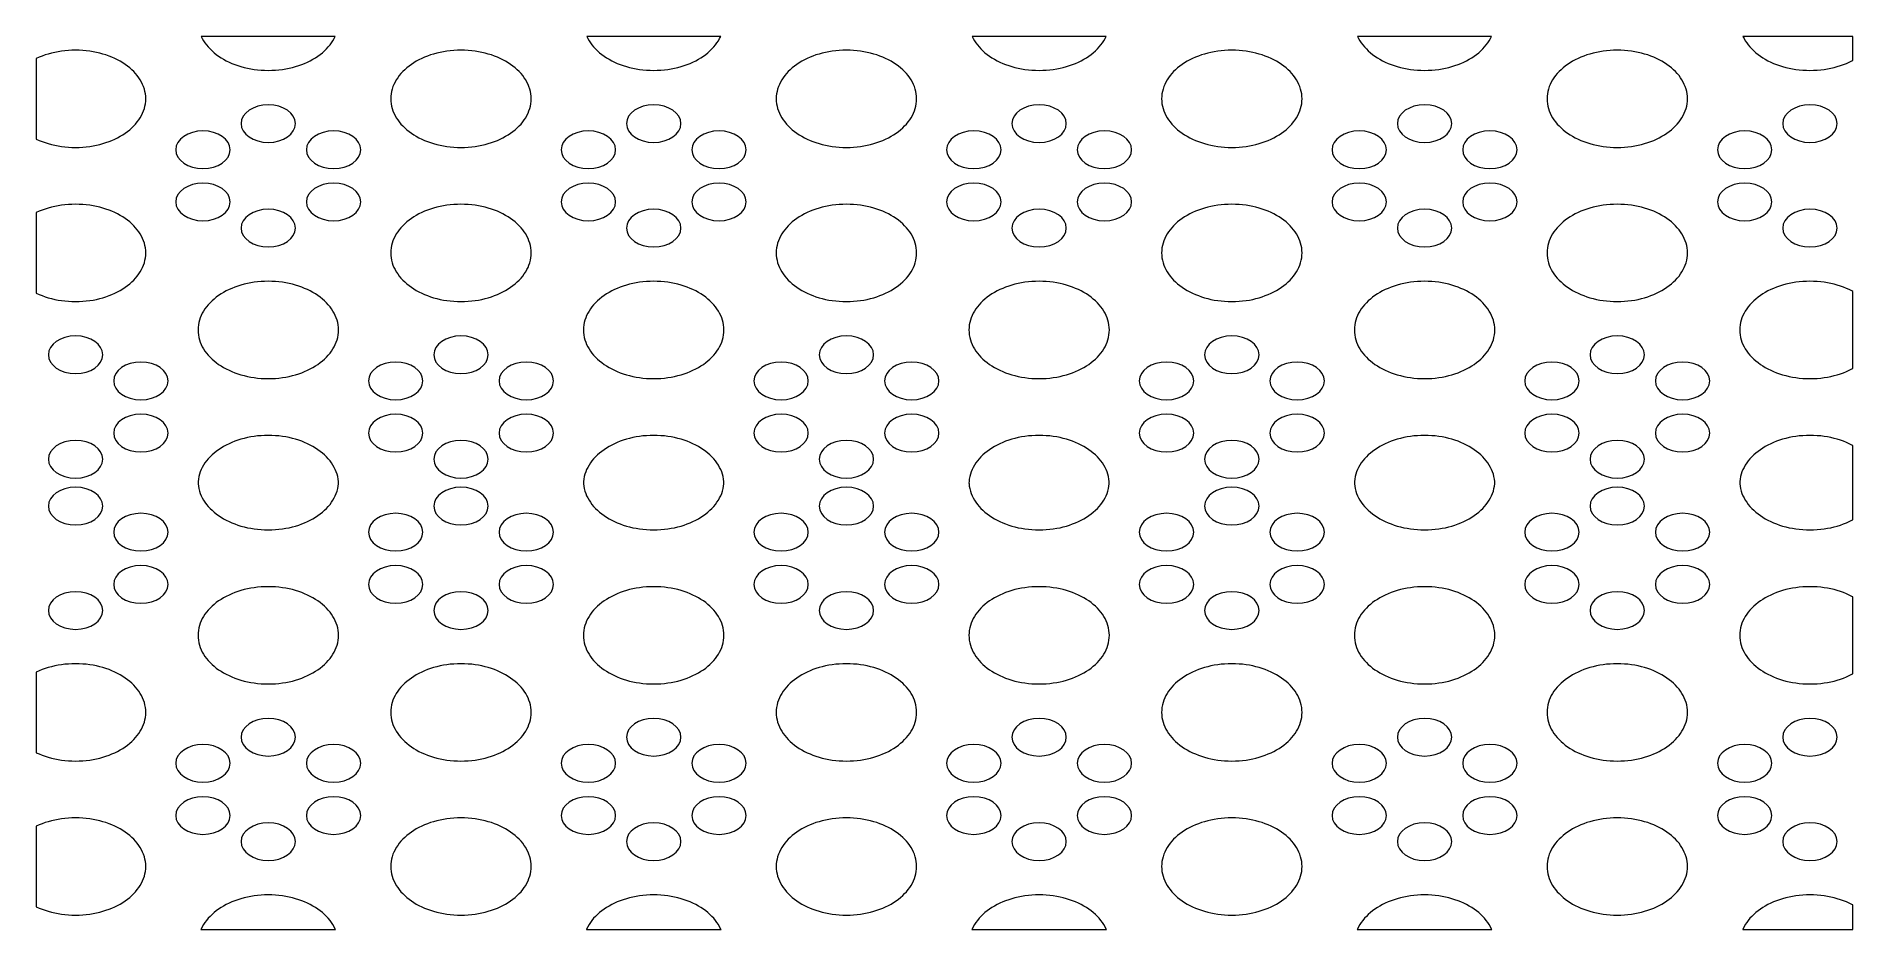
# Model space of a CAD drawing. Header units: millimetres. Extents: x -1200 to 1200, y -590 to 590.
import ezdxf

# ---------------------------------------------------------------- set-up
doc = ezdxf.new("R2010")
doc.units = ezdxf.units.MM
doc.header["$MEASUREMENT"] = 0
doc.layers.add('Layer 1', color=7, linetype='Continuous')

msp = doc.modelspace()

# ---------------------------------------------------------------- linework, layer by layer
at = {"layer": 'Layer 1', "color": 250, "lineweight": 20}
for points, knots in [([(-982.0981, 589.9734), (-982.0981, 589.9734), (-805.0565, 589.9734), (-805.0565, 589.9734), (-805.0565, 589.9734), (-806.4279, 587.1602), (-806.4279, 587.1602), (-806.4279, 587.1602), (-808.0904, 584.249), (-808.0904, 584.249), (-808.0904, 584.249), (-809.9444, 581.3996), (-809.9444, 581.3996), (-809.9444, 581.3996), (-811.9899, 578.638), (-811.9899, 578.638), (-811.9899, 578.638), (-814.2346, 575.9385), (-814.2346, 575.9385), (-814.2346, 575.9385), (-816.6402, 573.3369), (-816.6402, 573.3369), (-816.6402, 573.3369), (-819.2296, 570.8127), (-819.2296, 570.8127), (-819.2296, 570.8127), (-821.98, 568.3918), (-821.98, 568.3918), (-821.98, 568.3918), (-824.8989, 566.0587), (-824.8989, 566.0587), (-824.8989, 566.0587), (-827.9787, 563.8288), (-827.9787, 563.8288), (-827.9787, 563.8288), (-831.2117, 561.6918), (-831.2117, 561.6918), (-831.2117, 561.6918), (-834.5673, 559.6788), (-834.5673, 559.6788), (-834.5673, 559.6788), (-838.0761, 557.7637), (-838.0761, 557.7637), (-838.0761, 557.7637), (-841.7227, 555.9778), (-841.7227, 555.9778), (-841.7227, 555.9778), (-845.4844, 554.3053), (-845.4844, 554.3053), (-845.4844, 554.3053), (-849.3533, 552.7619), (-849.3533, 552.7619), (-849.3533, 552.7619), (-853.36, 551.3373), (-853.36, 551.3373), (-853.36, 551.3373), (-857.4665, 550.0623), (-857.4665, 550.0623), (-857.4665, 550.0623), (-861.68, 548.9061), (-861.68, 548.9061), (-861.68, 548.9061), (-865.9856, 547.8995), (-865.9856, 547.8995), (-865.9856, 547.8995), (-870.3754, 547.0323), (-870.3754, 547.0323), (-870.3754, 547.0323), (-874.8573, 546.3148), (-874.8573, 546.3148), (-874.8573, 546.3148), (-879.4156, 545.747), (-879.4156, 545.747), (-879.4156, 545.747), (-884.0736, 545.3341), (-884.0736, 545.3341), (-884.0736, 545.3341), (-888.7775, 545.0863), (-888.7775, 545.0863), (-888.7775, 545.0863), (-893.5888, 545.0037), (-893.5888, 545.0037), (-893.5888, 545.0037), (-898.354, 545.0863), (-898.354, 545.0863), (-898.354, 545.0863), (-903.0733, 545.3341), (-903.0733, 545.3341), (-903.0733, 545.3341), (-907.7159, 545.747), (-907.7159, 545.747), (-907.7159, 545.747), (-912.2819, 546.3148), (-912.2819, 546.3148), (-912.2819, 546.3148), (-916.7561, 547.0323), (-916.7561, 547.0323), (-916.7561, 547.0323), (-921.1612, 547.8995), (-921.1612, 547.8995), (-921.1612, 547.8995), (-925.4668, 548.9061), (-925.4668, 548.9061), (-925.4668, 548.9061), (-929.6804, 550.0623), (-929.6804, 550.0623), (-929.6804, 550.0623), (-933.7945, 551.3373), (-933.7945, 551.3373), (-933.7945, 551.3373), (-937.7783, 552.7619), (-937.7783, 552.7619), (-937.7783, 552.7619), (-941.6702, 554.3053), (-941.6702, 554.3053), (-941.6702, 554.3053), (-945.4317, 555.9778), (-945.4317, 555.9778), (-945.4317, 555.9778), (-949.0708, 557.7637), (-949.0708, 557.7637), (-949.0708, 557.7637), (-952.5873, 559.6788), (-952.5873, 559.6788), (-952.5873, 559.6788), (-955.9428, 561.6918), (-955.9428, 561.6918), (-955.9428, 561.6918), (-959.1759, 563.8288), (-959.1759, 563.8288), (-959.1759, 563.8288), (-962.2479, 566.0587), (-962.2479, 566.0587), (-962.2479, 566.0587), (-965.1668, 568.3918), (-965.1668, 568.3918), (-965.1668, 568.3918), (-967.9248, 570.8127), (-967.9248, 570.8127), (-967.9248, 570.8127), (-970.5067, 573.3369), (-970.5067, 573.3369), (-970.5067, 573.3369), (-972.9276, 575.9385), (-972.9276, 575.9385), (-972.9276, 575.9385), (-975.157, 578.638), (-975.157, 578.638), (-975.157, 578.638), (-977.2102, 581.3996), (-977.2102, 581.3996), (-977.2102, 581.3996), (-979.0718, 584.249), (-979.0718, 584.249), (-979.0718, 584.249), (-980.7266, 587.1602), (-980.7266, 587.1602), (-980.7266, 587.1602), (-982.0981, 589.9734), (-982.0981, 589.9734)], [0, 0, 0, 0, 0.018867925, 0.018867925, 0.018867925, 0.037735849, 0.037735849, 0.037735849, 0.056603774, 0.056603774, 0.056603774, 0.075471698, 0.075471698, 0.075471698, 0.094339623, 0.094339623, 0.094339623, 0.113207547, 0.113207547, 0.113207547, 0.132075472, 0.132075472, 0.132075472, 0.150943396, 0.150943396, 0.150943396, 0.169811321, 0.169811321, 0.169811321, 0.188679245, 0.188679245, 0.188679245, 0.20754717, 0.20754717, 0.20754717, 0.226415094, 0.226415094, 0.226415094, 0.245283019, 0.245283019, 0.245283019, 0.264150943, 0.264150943, 0.264150943, 0.283018868, 0.283018868, 0.283018868, 0.301886792, 0.301886792, 0.301886792, 0.320754717, 0.320754717, 0.320754717, 0.339622642, 0.339622642, 0.339622642, 0.358490566, 0.358490566, 0.358490566, 0.377358491, 0.377358491, 0.377358491, 0.396226415, 0.396226415, 0.396226415, 0.41509434, 0.41509434, 0.41509434, 0.433962264, 0.433962264, 0.433962264, 0.452830189, 0.452830189, 0.452830189, 0.471698113, 0.471698113, 0.471698113, 0.490566038, 0.490566038, 0.490566038, 0.509433962, 0.509433962, 0.509433962, 0.528301887, 0.528301887, 0.528301887, 0.547169811, 0.547169811, 0.547169811, 0.566037736, 0.566037736, 0.566037736, 0.58490566, 0.58490566, 0.58490566, 0.603773585, 0.603773585, 0.603773585, 0.622641509, 0.622641509, 0.622641509, 0.641509434, 0.641509434, 0.641509434, 0.660377358, 0.660377358, 0.660377358, 0.679245283, 0.679245283, 0.679245283, 0.698113208, 0.698113208, 0.698113208, 0.716981132, 0.716981132, 0.716981132, 0.735849057, 0.735849057, 0.735849057, 0.754716981, 0.754716981, 0.754716981, 0.773584906, 0.773584906, 0.773584906, 0.79245283, 0.79245283, 0.79245283, 0.811320755, 0.811320755, 0.811320755, 0.830188679, 0.830188679, 0.830188679, 0.849056604, 0.849056604, 0.849056604, 0.867924528, 0.867924528, 0.867924528, 0.886792453, 0.886792453, 0.886792453, 0.905660377, 0.905660377, 0.905660377, 0.924528302, 0.924528302, 0.924528302, 0.943396226, 0.943396226, 0.943396226, 0.962264151, 0.962264151, 0.962264151, 0.981132075, 0.981132075, 0.981132075, 1, 1, 1, 1]), ([(-472.8156, 589.9734), (-472.8156, 589.9734), (-295.7741, 589.9734), (-295.7741, 589.9734), (-295.7741, 589.9734), (-297.1531, 587.1602), (-297.1531, 587.1602), (-297.1531, 587.1602), (-298.8003, 584.249), (-298.8003, 584.249), (-298.8003, 584.249), (-300.6619, 581.3996), (-300.6619, 581.3996), (-300.6619, 581.3996), (-302.7151, 578.638), (-302.7151, 578.638), (-302.7151, 578.638), (-304.9445, 575.9385), (-304.9445, 575.9385), (-304.9445, 575.9385), (-307.35, 573.3369), (-307.35, 573.3369), (-307.35, 573.3369), (-309.9471, 570.8127), (-309.9471, 570.8127), (-309.9471, 570.8127), (-312.7129, 568.3918), (-312.7129, 568.3918), (-312.7129, 568.3918), (-315.6165, 566.0587), (-315.6165, 566.0587), (-315.6165, 566.0587), (-318.7039, 563.8288), (-318.7039, 563.8288), (-318.7039, 563.8288), (-321.914, 561.6918), (-321.914, 561.6918), (-321.914, 561.6918), (-325.2848, 559.6788), (-325.2848, 559.6788), (-325.2848, 559.6788), (-328.7936, 557.7637), (-328.7936, 557.7637), (-328.7936, 557.7637), (-332.425, 555.9778), (-332.425, 555.9778), (-332.425, 555.9778), (-336.1943, 554.3053), (-336.1943, 554.3053), (-336.1943, 554.3053), (-340.0862, 552.7619), (-340.0862, 552.7619), (-340.0862, 552.7619), (-344.0853, 551.3373), (-344.0853, 551.3373), (-344.0853, 551.3373), (-348.1916, 550.0623), (-348.1916, 550.0623), (-348.1916, 550.0623), (-352.3899, 548.9061), (-352.3899, 548.9061), (-352.3899, 548.9061), (-356.7032, 547.8995), (-356.7032, 547.8995), (-356.7032, 547.8995), (-361.1007, 547.0323), (-361.1007, 547.0323), (-361.1007, 547.0323), (-365.5902, 546.3148), (-365.5902, 546.3148), (-365.5902, 546.3148), (-370.1485, 545.747), (-370.1485, 545.747), (-370.1485, 545.747), (-374.7988, 545.3341), (-374.7988, 545.3341), (-374.7988, 545.3341), (-379.5104, 545.0863), (-379.5104, 545.0863), (-379.5104, 545.0863), (-384.2909, 545.0037), (-384.2909, 545.0037), (-384.2909, 545.0037), (-389.0868, 545.0863), (-389.0868, 545.0863), (-389.0868, 545.0863), (-393.7984, 545.3341), (-393.7984, 545.3341), (-393.7984, 545.3341), (-398.4412, 545.747), (-398.4412, 545.747), (-398.4412, 545.747), (-402.9995, 546.3148), (-402.9995, 546.3148), (-402.9995, 546.3148), (-407.4889, 547.0323), (-407.4889, 547.0323), (-407.4889, 547.0323), (-411.8787, 547.8995), (-411.8787, 547.8995), (-411.8787, 547.8995), (-416.1997, 548.9061), (-416.1997, 548.9061), (-416.1997, 548.9061), (-420.398, 550.0623), (-420.398, 550.0623), (-420.398, 550.0623), (-424.4967, 551.3373), (-424.4967, 551.3373), (-424.4967, 551.3373), (-428.5034, 552.7619), (-428.5034, 552.7619), (-428.5034, 552.7619), (-432.3953, 554.3053), (-432.3953, 554.3053), (-432.3953, 554.3053), (-436.1493, 555.9778), (-436.1493, 555.9778), (-436.1493, 555.9778), (-439.7959, 557.7637), (-439.7959, 557.7637), (-439.7959, 557.7637), (-443.2971, 559.6788), (-443.2971, 559.6788), (-443.2971, 559.6788), (-446.6681, 561.6918), (-446.6681, 561.6918), (-446.6681, 561.6918), (-449.8934, 563.8288), (-449.8934, 563.8288), (-449.8934, 563.8288), (-452.9656, 566.0587), (-452.9656, 566.0587), (-452.9656, 566.0587), (-455.8921, 568.3918), (-455.8921, 568.3918), (-455.8921, 568.3918), (-458.6424, 570.8127), (-458.6424, 570.8127), (-458.6424, 570.8127), (-461.2319, 573.3369), (-461.2319, 573.3369), (-461.2319, 573.3369), (-463.6451, 575.9385), (-463.6451, 575.9385), (-463.6451, 575.9385), (-465.8745, 578.638), (-465.8745, 578.638), (-465.8745, 578.638), (-467.9277, 581.3996), (-467.9277, 581.3996), (-467.9277, 581.3996), (-469.7817, 584.249), (-469.7817, 584.249), (-469.7817, 584.249), (-471.4365, 587.1602), (-471.4365, 587.1602), (-471.4365, 587.1602), (-472.8156, 589.9734), (-472.8156, 589.9734)], [0, 0, 0, 0, 0.018867925, 0.018867925, 0.018867925, 0.037735849, 0.037735849, 0.037735849, 0.056603774, 0.056603774, 0.056603774, 0.075471698, 0.075471698, 0.075471698, 0.094339623, 0.094339623, 0.094339623, 0.113207547, 0.113207547, 0.113207547, 0.132075472, 0.132075472, 0.132075472, 0.150943396, 0.150943396, 0.150943396, 0.169811321, 0.169811321, 0.169811321, 0.188679245, 0.188679245, 0.188679245, 0.20754717, 0.20754717, 0.20754717, 0.226415094, 0.226415094, 0.226415094, 0.245283019, 0.245283019, 0.245283019, 0.264150943, 0.264150943, 0.264150943, 0.283018868, 0.283018868, 0.283018868, 0.301886792, 0.301886792, 0.301886792, 0.320754717, 0.320754717, 0.320754717, 0.339622642, 0.339622642, 0.339622642, 0.358490566, 0.358490566, 0.358490566, 0.377358491, 0.377358491, 0.377358491, 0.396226415, 0.396226415, 0.396226415, 0.41509434, 0.41509434, 0.41509434, 0.433962264, 0.433962264, 0.433962264, 0.452830189, 0.452830189, 0.452830189, 0.471698113, 0.471698113, 0.471698113, 0.490566038, 0.490566038, 0.490566038, 0.509433962, 0.509433962, 0.509433962, 0.528301887, 0.528301887, 0.528301887, 0.547169811, 0.547169811, 0.547169811, 0.566037736, 0.566037736, 0.566037736, 0.58490566, 0.58490566, 0.58490566, 0.603773585, 0.603773585, 0.603773585, 0.622641509, 0.622641509, 0.622641509, 0.641509434, 0.641509434, 0.641509434, 0.660377358, 0.660377358, 0.660377358, 0.679245283, 0.679245283, 0.679245283, 0.698113208, 0.698113208, 0.698113208, 0.716981132, 0.716981132, 0.716981132, 0.735849057, 0.735849057, 0.735849057, 0.754716981, 0.754716981, 0.754716981, 0.773584906, 0.773584906, 0.773584906, 0.79245283, 0.79245283, 0.79245283, 0.811320755, 0.811320755, 0.811320755, 0.830188679, 0.830188679, 0.830188679, 0.849056604, 0.849056604, 0.849056604, 0.867924528, 0.867924528, 0.867924528, 0.886792453, 0.886792453, 0.886792453, 0.905660377, 0.905660377, 0.905660377, 0.924528302, 0.924528302, 0.924528302, 0.943396226, 0.943396226, 0.943396226, 0.962264151, 0.962264151, 0.962264151, 0.981132075, 0.981132075, 0.981132075, 1, 1, 1, 1]), ([(36.4669, 589.9734), (36.4669, 589.9734), (213.5084, 589.9734), (213.5084, 589.9734), (213.5084, 589.9734), (212.1293, 587.1602), (212.1293, 587.1602), (212.1293, 587.1602), (210.4822, 584.249), (210.4822, 584.249), (210.4822, 584.249), (208.6052, 581.3996), (208.6052, 581.3996), (208.6052, 581.3996), (206.5827, 578.638), (206.5827, 578.638), (206.5827, 578.638), (204.338, 575.9385), (204.338, 575.9385), (204.338, 575.9385), (201.9171, 573.3369), (201.9171, 573.3369), (201.9171, 573.3369), (199.3352, 570.8127), (199.3352, 570.8127), (199.3352, 570.8127), (196.5849, 568.3918), (196.5849, 568.3918), (196.5849, 568.3918), (193.6583, 566.0587), (193.6583, 566.0587), (193.6583, 566.0587), (190.5862, 563.8288), (190.5862, 563.8288), (190.5862, 563.8288), (187.3609, 561.6918), (187.3609, 561.6918), (187.3609, 561.6918), (183.9823, 559.6788), (183.9823, 559.6788), (183.9823, 559.6788), (180.4888, 557.7637), (180.4888, 557.7637), (180.4888, 557.7637), (176.8497, 555.9778), (176.8497, 555.9778), (176.8497, 555.9778), (173.0805, 554.3053), (173.0805, 554.3053), (173.0805, 554.3053), (169.204, 552.7619), (169.204, 552.7619), (169.204, 552.7619), (165.1895, 551.3373), (165.1895, 551.3373), (165.1895, 551.3373), (161.0908, 550.0623), (161.0908, 550.0623), (161.0908, 550.0623), (156.8848, 548.9061), (156.8848, 548.9061), (156.8848, 548.9061), (152.5869, 547.8995), (152.5869, 547.8995), (152.5869, 547.8995), (148.1818, 547.0323), (148.1818, 547.0323), (148.1818, 547.0323), (143.6923, 546.3148), (143.6923, 546.3148), (143.6923, 546.3148), (139.1339, 545.747), (139.1339, 545.747), (139.1339, 545.747), (134.4836, 545.3341), (134.4836, 545.3341), (134.4836, 545.3341), (129.7643, 545.0863), (129.7643, 545.0863), (129.7643, 545.0863), (124.9838, 545.0037), (124.9838, 545.0037), (124.9838, 545.0037), (120.1956, 545.0863), (120.1956, 545.0863), (120.1956, 545.0863), (115.4917, 545.3341), (115.4917, 545.3341), (115.4917, 545.3341), (110.8413, 545.747), (110.8413, 545.747), (110.8413, 545.747), (106.2676, 546.3148), (106.2676, 546.3148), (106.2676, 546.3148), (101.7935, 547.0323), (101.7935, 547.0323), (101.7935, 547.0323), (97.396, 547.8995), (97.396, 547.8995), (97.396, 547.8995), (93.0981, 548.9061), (93.0981, 548.9061), (93.0981, 548.9061), (88.8845, 550.0623), (88.8845, 550.0623), (88.8845, 550.0623), (84.7781, 551.3373), (84.7781, 551.3373), (84.7781, 551.3373), (80.7637, 552.7619), (80.7637, 552.7619), (80.7637, 552.7619), (76.9024, 554.3053), (76.9024, 554.3053), (76.9024, 554.3053), (73.1178, 555.9778), (73.1178, 555.9778), (73.1178, 555.9778), (69.4864, 557.7637), (69.4864, 557.7637), (69.4864, 557.7637), (65.9853, 559.6788), (65.9853, 559.6788), (65.9853, 559.6788), (62.6068, 561.6918), (62.6068, 561.6918), (62.6068, 561.6918), (59.3891, 563.8288), (59.3891, 563.8288), (59.3891, 563.8288), (56.3093, 566.0587), (56.3093, 566.0587), (56.3093, 566.0587), (53.3904, 568.3918), (53.3904, 568.3918), (53.3904, 568.3918), (50.64, 570.8127), (50.64, 570.8127), (50.64, 570.8127), (48.0506, 573.3369), (48.0506, 573.3369), (48.0506, 573.3369), (45.6296, 575.9385), (45.6296, 575.9385), (45.6296, 575.9385), (43.4002, 578.638), (43.4002, 578.638), (43.4002, 578.638), (41.3547, 581.3996), (41.3547, 581.3996), (41.3547, 581.3996), (39.5007, 584.249), (39.5007, 584.249), (39.5007, 584.249), (37.8306, 587.1602), (37.8306, 587.1602), (37.8306, 587.1602), (36.4669, 589.9734), (36.4669, 589.9734)], [0, 0, 0, 0, 0.018867925, 0.018867925, 0.018867925, 0.037735849, 0.037735849, 0.037735849, 0.056603774, 0.056603774, 0.056603774, 0.075471698, 0.075471698, 0.075471698, 0.094339623, 0.094339623, 0.094339623, 0.113207547, 0.113207547, 0.113207547, 0.132075472, 0.132075472, 0.132075472, 0.150943396, 0.150943396, 0.150943396, 0.169811321, 0.169811321, 0.169811321, 0.188679245, 0.188679245, 0.188679245, 0.20754717, 0.20754717, 0.20754717, 0.226415094, 0.226415094, 0.226415094, 0.245283019, 0.245283019, 0.245283019, 0.264150943, 0.264150943, 0.264150943, 0.283018868, 0.283018868, 0.283018868, 0.301886792, 0.301886792, 0.301886792, 0.320754717, 0.320754717, 0.320754717, 0.339622642, 0.339622642, 0.339622642, 0.358490566, 0.358490566, 0.358490566, 0.377358491, 0.377358491, 0.377358491, 0.396226415, 0.396226415, 0.396226415, 0.41509434, 0.41509434, 0.41509434, 0.433962264, 0.433962264, 0.433962264, 0.452830189, 0.452830189, 0.452830189, 0.471698113, 0.471698113, 0.471698113, 0.490566038, 0.490566038, 0.490566038, 0.509433962, 0.509433962, 0.509433962, 0.528301887, 0.528301887, 0.528301887, 0.547169811, 0.547169811, 0.547169811, 0.566037736, 0.566037736, 0.566037736, 0.58490566, 0.58490566, 0.58490566, 0.603773585, 0.603773585, 0.603773585, 0.622641509, 0.622641509, 0.622641509, 0.641509434, 0.641509434, 0.641509434, 0.660377358, 0.660377358, 0.660377358, 0.679245283, 0.679245283, 0.679245283, 0.698113208, 0.698113208, 0.698113208, 0.716981132, 0.716981132, 0.716981132, 0.735849057, 0.735849057, 0.735849057, 0.754716981, 0.754716981, 0.754716981, 0.773584906, 0.773584906, 0.773584906, 0.79245283, 0.79245283, 0.79245283, 0.811320755, 0.811320755, 0.811320755, 0.830188679, 0.830188679, 0.830188679, 0.849056604, 0.849056604, 0.849056604, 0.867924528, 0.867924528, 0.867924528, 0.886792453, 0.886792453, 0.886792453, 0.905660377, 0.905660377, 0.905660377, 0.924528302, 0.924528302, 0.924528302, 0.943396226, 0.943396226, 0.943396226, 0.962264151, 0.962264151, 0.962264151, 0.981132075, 0.981132075, 0.981132075, 1, 1, 1, 1]), ([(545.7494, 589.9734), (545.7494, 589.9734), (722.7831, 589.9734), (722.7831, 589.9734), (722.7831, 589.9734), (721.4194, 587.1602), (721.4194, 587.1602), (721.4194, 587.1602), (719.7647, 584.249), (719.7647, 584.249), (719.7647, 584.249), (717.9031, 581.3996), (717.9031, 581.3996), (717.9031, 581.3996), (715.8498, 578.638), (715.8498, 578.638), (715.8498, 578.638), (713.6051, 575.9385), (713.6051, 575.9385), (713.6051, 575.9385), (711.1994, 573.3369), (711.1994, 573.3369), (711.1994, 573.3369), (708.6177, 570.8127), (708.6177, 570.8127), (708.6177, 570.8127), (705.8597, 568.3918), (705.8597, 568.3918), (705.8597, 568.3918), (702.9408, 566.0587), (702.9408, 566.0587), (702.9408, 566.0587), (699.861, 563.8288), (699.861, 563.8288), (699.861, 563.8288), (696.6356, 561.6918), (696.6356, 561.6918), (696.6356, 561.6918), (693.28, 559.6788), (693.28, 559.6788), (693.28, 559.6788), (689.7636, 557.7637), (689.7636, 557.7637), (689.7636, 557.7637), (686.1168, 555.9778), (686.1168, 555.9778), (686.1168, 555.9778), (682.363, 554.3053), (682.363, 554.3053), (682.363, 554.3053), (678.4711, 552.7619), (678.4711, 552.7619), (678.4711, 552.7619), (674.4796, 551.3373), (674.4796, 551.3373), (674.4796, 551.3373), (670.3732, 550.0623), (670.3732, 550.0623), (670.3732, 550.0623), (666.1597, 548.9061), (666.1597, 548.9061), (666.1597, 548.9061), (661.8541, 547.8995), (661.8541, 547.8995), (661.8541, 547.8995), (657.4489, 547.0323), (657.4489, 547.0323), (657.4489, 547.0323), (652.9672, 546.3148), (652.9672, 546.3148), (652.9672, 546.3148), (648.4087, 545.747), (648.4087, 545.747), (648.4087, 545.747), (643.7661, 545.3341), (643.7661, 545.3341), (643.7661, 545.3341), (639.0468, 545.0863), (639.0468, 545.0863), (639.0468, 545.0863), (634.2663, 545.0037), (634.2663, 545.0037), (634.2663, 545.0037), (629.4704, 545.0863), (629.4704, 545.0863), (629.4704, 545.0863), (624.7588, 545.3341), (624.7588, 545.3341), (624.7588, 545.3341), (620.1238, 545.747), (620.1238, 545.747), (620.1238, 545.747), (615.5654, 546.3148), (615.5654, 546.3148), (615.5654, 546.3148), (611.0683, 547.0323), (611.0683, 547.0323), (611.0683, 547.0323), (606.6709, 547.8995), (606.6709, 547.8995), (606.6709, 547.8995), (602.3653, 548.9061), (602.3653, 548.9061), (602.3653, 548.9061), (598.1592, 550.0623), (598.1592, 550.0623), (598.1592, 550.0623), (594.0606, 551.3373), (594.0606, 551.3373), (594.0606, 551.3373), (590.0614, 552.7619), (590.0614, 552.7619), (590.0614, 552.7619), (586.1773, 554.3053), (586.1773, 554.3053), (586.1773, 554.3053), (582.4003, 555.9778), (582.4003, 555.9778), (582.4003, 555.9778), (578.7689, 557.7637), (578.7689, 557.7637), (578.7689, 557.7637), (575.2524, 559.6788), (575.2524, 559.6788), (575.2524, 559.6788), (571.8892, 561.6918), (571.8892, 561.6918), (571.8892, 561.6918), (568.6714, 563.8288), (568.6714, 563.8288), (568.6714, 563.8288), (565.5918, 566.0587), (565.5918, 566.0587), (565.5918, 566.0587), (562.6575, 568.3918), (562.6575, 568.3918), (562.6575, 568.3918), (559.9148, 570.8127), (559.9148, 570.8127), (559.9148, 570.8127), (557.333, 573.3369), (557.333, 573.3369), (557.333, 573.3369), (554.9275, 575.9385), (554.9275, 575.9385), (554.9275, 575.9385), (552.6827, 578.638), (552.6827, 578.638), (552.6827, 578.638), (550.6295, 581.3996), (550.6295, 581.3996), (550.6295, 581.3996), (548.7679, 584.249), (548.7679, 584.249), (548.7679, 584.249), (547.1207, 587.1602), (547.1207, 587.1602), (547.1207, 587.1602), (545.7494, 589.9734), (545.7494, 589.9734)], [0, 0, 0, 0, 0.018867925, 0.018867925, 0.018867925, 0.037735849, 0.037735849, 0.037735849, 0.056603774, 0.056603774, 0.056603774, 0.075471698, 0.075471698, 0.075471698, 0.094339623, 0.094339623, 0.094339623, 0.113207547, 0.113207547, 0.113207547, 0.132075472, 0.132075472, 0.132075472, 0.150943396, 0.150943396, 0.150943396, 0.169811321, 0.169811321, 0.169811321, 0.188679245, 0.188679245, 0.188679245, 0.20754717, 0.20754717, 0.20754717, 0.226415094, 0.226415094, 0.226415094, 0.245283019, 0.245283019, 0.245283019, 0.264150943, 0.264150943, 0.264150943, 0.283018868, 0.283018868, 0.283018868, 0.301886792, 0.301886792, 0.301886792, 0.320754717, 0.320754717, 0.320754717, 0.339622642, 0.339622642, 0.339622642, 0.358490566, 0.358490566, 0.358490566, 0.377358491, 0.377358491, 0.377358491, 0.396226415, 0.396226415, 0.396226415, 0.41509434, 0.41509434, 0.41509434, 0.433962264, 0.433962264, 0.433962264, 0.452830189, 0.452830189, 0.452830189, 0.471698113, 0.471698113, 0.471698113, 0.490566038, 0.490566038, 0.490566038, 0.509433962, 0.509433962, 0.509433962, 0.528301887, 0.528301887, 0.528301887, 0.547169811, 0.547169811, 0.547169811, 0.566037736, 0.566037736, 0.566037736, 0.58490566, 0.58490566, 0.58490566, 0.603773585, 0.603773585, 0.603773585, 0.622641509, 0.622641509, 0.622641509, 0.641509434, 0.641509434, 0.641509434, 0.660377358, 0.660377358, 0.660377358, 0.679245283, 0.679245283, 0.679245283, 0.698113208, 0.698113208, 0.698113208, 0.716981132, 0.716981132, 0.716981132, 0.735849057, 0.735849057, 0.735849057, 0.754716981, 0.754716981, 0.754716981, 0.773584906, 0.773584906, 0.773584906, 0.79245283, 0.79245283, 0.79245283, 0.811320755, 0.811320755, 0.811320755, 0.830188679, 0.830188679, 0.830188679, 0.849056604, 0.849056604, 0.849056604, 0.867924528, 0.867924528, 0.867924528, 0.886792453, 0.886792453, 0.886792453, 0.905660377, 0.905660377, 0.905660377, 0.924528302, 0.924528302, 0.924528302, 0.943396226, 0.943396226, 0.943396226, 0.962264151, 0.962264151, 0.962264151, 0.981132075, 0.981132075, 0.981132075, 1, 1, 1, 1]), ([(1055.0241, 589.9734), (1055.0241, 589.9734), (1199.95, 589.9734), (1199.95, 589.9734), (1199.95, 589.9734), (1199.95, 558.2593), (1199.95, 558.2593), (1199.95, 558.2593), (1199.046, 557.7637), (1199.046, 557.7637), (1199.046, 557.7637), (1195.4147, 555.9778), (1195.4147, 555.9778), (1195.4147, 555.9778), (1191.6301, 554.3053), (1191.6301, 554.3053), (1191.6301, 554.3053), (1187.7535, 552.7619), (1187.7535, 552.7619), (1187.7535, 552.7619), (1183.7544, 551.3373), (1183.7544, 551.3373), (1183.7544, 551.3373), (1179.6481, 550.0623), (1179.6481, 550.0623), (1179.6481, 550.0623), (1175.4344, 548.9061), (1175.4344, 548.9061), (1175.4344, 548.9061), (1171.1442, 547.8995), (1171.1442, 547.8995), (1171.1442, 547.8995), (1166.739, 547.0323), (1166.739, 547.0323), (1166.739, 547.0323), (1162.2649, 546.3148), (1162.2649, 546.3148), (1162.2649, 546.3148), (1157.6912, 545.747), (1157.6912, 545.747), (1157.6912, 545.747), (1153.0562, 545.3341), (1153.0562, 545.3341), (1153.0562, 545.3341), (1148.3369, 545.0863), (1148.3369, 545.0863), (1148.3369, 545.0863), (1143.5487, 545.0037), (1143.5487, 545.0037), (1143.5487, 545.0037), (1138.7681, 545.0863), (1138.7681, 545.0863), (1138.7681, 545.0863), (1134.0489, 545.3341), (1134.0489, 545.3341), (1134.0489, 545.3341), (1129.3985, 545.747), (1129.3985, 545.747), (1129.3985, 545.747), (1124.8402, 546.3148), (1124.8402, 546.3148), (1124.8402, 546.3148), (1120.3507, 547.0323), (1120.3507, 547.0323), (1120.3507, 547.0323), (1115.9609, 547.8995), (1115.9609, 547.8995), (1115.9609, 547.8995), (1111.6477, 548.9061), (1111.6477, 548.9061), (1111.6477, 548.9061), (1107.4417, 550.0623), (1107.4417, 550.0623), (1107.4417, 550.0623), (1103.3429, 551.3373), (1103.3429, 551.3373), (1103.3429, 551.3373), (1099.3363, 552.7619), (1099.3363, 552.7619), (1099.3363, 552.7619), (1095.452, 554.3053), (1095.452, 554.3053), (1095.452, 554.3053), (1091.6827, 555.9778), (1091.6827, 555.9778), (1091.6827, 555.9778), (1088.0436, 557.7637), (1088.0436, 557.7637), (1088.0436, 557.7637), (1084.5349, 559.6788), (1084.5349, 559.6788), (1084.5349, 559.6788), (1081.1716, 561.6918), (1081.1716, 561.6918), (1081.1716, 561.6918), (1077.9617, 563.8288), (1077.9617, 563.8288), (1077.9617, 563.8288), (1074.8741, 566.0587), (1074.8741, 566.0587), (1074.8741, 566.0587), (1071.9476, 568.3918), (1071.9476, 568.3918), (1071.9476, 568.3918), (1069.1972, 570.8127), (1069.1972, 570.8127), (1069.1972, 570.8127), (1066.6154, 573.3369), (1066.6154, 573.3369), (1066.6154, 573.3369), (1064.1946, 575.9385), (1064.1946, 575.9385), (1064.1946, 575.9385), (1061.9652, 578.638), (1061.9652, 578.638), (1061.9652, 578.638), (1059.9119, 581.3996), (1059.9119, 581.3996), (1059.9119, 581.3996), (1058.0656, 584.249), (1058.0656, 584.249), (1058.0656, 584.249), (1056.3878, 587.1602), (1056.3878, 587.1602), (1056.3878, 587.1602), (1055.0241, 589.9734), (1055.0241, 589.9734)], [0, 0, 0, 0, 0.023809524, 0.023809524, 0.023809524, 0.047619048, 0.047619048, 0.047619048, 0.071428571, 0.071428571, 0.071428571, 0.095238095, 0.095238095, 0.095238095, 0.119047619, 0.119047619, 0.119047619, 0.142857143, 0.142857143, 0.142857143, 0.166666667, 0.166666667, 0.166666667, 0.19047619, 0.19047619, 0.19047619, 0.214285714, 0.214285714, 0.214285714, 0.238095238, 0.238095238, 0.238095238, 0.261904762, 0.261904762, 0.261904762, 0.285714286, 0.285714286, 0.285714286, 0.30952381, 0.30952381, 0.30952381, 0.333333333, 0.333333333, 0.333333333, 0.357142857, 0.357142857, 0.357142857, 0.380952381, 0.380952381, 0.380952381, 0.404761905, 0.404761905, 0.404761905, 0.428571429, 0.428571429, 0.428571429, 0.452380952, 0.452380952, 0.452380952, 0.476190476, 0.476190476, 0.476190476, 0.5, 0.5, 0.5, 0.523809524, 0.523809524, 0.523809524, 0.547619048, 0.547619048, 0.547619048, 0.571428571, 0.571428571, 0.571428571, 0.595238095, 0.595238095, 0.595238095, 0.619047619, 0.619047619, 0.619047619, 0.642857143, 0.642857143, 0.642857143, 0.666666667, 0.666666667, 0.666666667, 0.69047619, 0.69047619, 0.69047619, 0.714285714, 0.714285714, 0.714285714, 0.738095238, 0.738095238, 0.738095238, 0.761904762, 0.761904762, 0.761904762, 0.785714286, 0.785714286, 0.785714286, 0.80952381, 0.80952381, 0.80952381, 0.833333333, 0.833333333, 0.833333333, 0.857142857, 0.857142857, 0.857142857, 0.880952381, 0.880952381, 0.880952381, 0.904761905, 0.904761905, 0.904761905, 0.928571429, 0.928571429, 0.928571429, 0.952380952, 0.952380952, 0.952380952, 0.976190476, 0.976190476, 0.976190476, 1, 1, 1, 1]), ([(-1200.05, 454.192), (-1200.05, 454.192), (-1200.05, 560.7318), (-1200.05, 560.7318), (-1200.05, 560.7318), (-1196.3036, 562.3938), (-1196.3036, 562.3938), (-1196.3036, 562.3938), (-1192.4271, 563.9372), (-1192.4271, 563.9372), (-1192.4271, 563.9372), (-1188.428, 565.3567), (-1188.428, 565.3567), (-1188.428, 565.3567), (-1184.314, 566.642), (-1184.314, 566.642), (-1184.314, 566.642), (-1180.1081, 567.7828), (-1180.1081, 567.7828), (-1180.1081, 567.7828), (-1175.8101, 568.8048), (-1175.8101, 568.8048), (-1175.8101, 568.8048), (-1171.4049, 569.672), (-1171.4049, 569.672), (-1171.4049, 569.672), (-1166.9156, 570.3843), (-1166.9156, 570.3843), (-1166.9156, 570.3843), (-1162.3571, 570.947), (-1162.3571, 570.947), (-1162.3571, 570.947), (-1157.7145, 571.3496), (-1157.7145, 571.3496), (-1157.7145, 571.3496), (-1153.0028, 571.5974), (-1153.0028, 571.5974), (-1153.0028, 571.5974), (-1148.2223, 571.68), (-1148.2223, 571.68), (-1148.2223, 571.68), (-1143.4418, 571.5974), (-1143.4418, 571.5974), (-1143.4418, 571.5974), (-1138.7148, 571.3496), (-1138.7148, 571.3496), (-1138.7148, 571.3496), (-1134.0646, 570.947), (-1134.0646, 570.947), (-1134.0646, 570.947), (-1129.5061, 570.3843), (-1129.5061, 570.3843), (-1129.5061, 570.3843), (-1125.0244, 569.672), (-1125.0244, 569.672), (-1125.0244, 569.672), (-1120.6345, 568.8048), (-1120.6345, 568.8048), (-1120.6345, 568.8048), (-1116.3213, 567.7828), (-1116.3213, 567.7828), (-1116.3213, 567.7828), (-1112.1076, 566.642), (-1112.1076, 566.642), (-1112.1076, 566.642), (-1108.0012, 565.3567), (-1108.0012, 565.3567), (-1108.0012, 565.3567), (-1104.0098, 563.9372), (-1104.0098, 563.9372), (-1104.0098, 563.9372), (-1100.1257, 562.3938), (-1100.1257, 562.3938), (-1100.1257, 562.3938), (-1096.3563, 560.7266), (-1096.3563, 560.7266), (-1096.3563, 560.7266), (-1092.7173, 558.9303), (-1092.7173, 558.9303), (-1092.7173, 558.9303), (-1089.2085, 557.0204), (-1089.2085, 557.0204), (-1089.2085, 557.0204), (-1085.8453, 555.0021), (-1085.8453, 555.0021), (-1085.8453, 555.0021), (-1082.6198, 552.8755), (-1082.6198, 552.8755), (-1082.6198, 552.8755), (-1079.5478, 550.6456), (-1079.5478, 550.6456), (-1079.5478, 550.6456), (-1076.6213, 548.3124), (-1076.6213, 548.3124), (-1076.6213, 548.3124), (-1073.8632, 545.8864), (-1073.8632, 545.8864), (-1073.8632, 545.8864), (-1071.2891, 543.3623), (-1071.2891, 543.3623), (-1071.2891, 543.3623), (-1068.8529, 540.7555), (-1068.8529, 540.7555), (-1068.8529, 540.7555), (-1066.6234, 538.0663), (-1066.6234, 538.0663), (-1066.6234, 538.0663), (-1064.5856, 535.2943), (-1064.5856, 535.2943), (-1064.5856, 535.2943), (-1062.7392, 532.4554), (-1062.7392, 532.4554), (-1062.7392, 532.4554), (-1061.0615, 529.5441), (-1061.0615, 529.5441), (-1061.0615, 529.5441), (-1059.6058, 526.5605), (-1059.6058, 526.5605), (-1059.6058, 526.5605), (-1058.3647, 523.5203), (-1058.3647, 523.5203), (-1058.3647, 523.5203), (-1057.3305, 520.4077), (-1057.3305, 520.4077), (-1057.3305, 520.4077), (-1056.5031, 517.2539), (-1056.5031, 517.2539), (-1056.5031, 517.2539), (-1055.9132, 514.0328), (-1055.9132, 514.0328), (-1055.9132, 514.0328), (-1055.5607, 510.7758), (-1055.5607, 510.7758), (-1055.5607, 510.7758), (-1055.4382, 507.4567), (-1055.4382, 507.4567), (-1055.4382, 507.4567), (-1055.5607, 504.148), (-1055.5607, 504.148), (-1055.5607, 504.148), (-1055.9132, 500.8858), (-1055.9132, 500.8858), (-1055.9132, 500.8858), (-1056.5031, 497.6699), (-1056.5031, 497.6699), (-1056.5031, 497.6699), (-1057.3305, 494.5057), (-1057.3305, 494.5057), (-1057.3305, 494.5057), (-1058.3647, 491.4035), (-1058.3647, 491.4035), (-1058.3647, 491.4035), (-1059.6058, 488.3632), (-1059.6058, 488.3632), (-1059.6058, 488.3632), (-1061.0615, 485.3797), (-1061.0615, 485.3797), (-1061.0615, 485.3797), (-1062.7392, 482.4684), (-1062.7392, 482.4684), (-1062.7392, 482.4684), (-1064.5856, 479.6242), (-1064.5856, 479.6242), (-1064.5856, 479.6242), (-1066.6234, 476.8523), (-1066.6234, 476.8523), (-1066.6234, 476.8523), (-1068.8529, 474.1631), (-1068.8529, 474.1631), (-1068.8529, 474.1631), (-1071.2891, 471.5615), (-1071.2891, 471.5615), (-1071.2891, 471.5615), (-1073.8632, 469.0374), (-1073.8632, 469.0374), (-1073.8632, 469.0374), (-1076.6213, 466.6165), (-1076.6213, 466.6165), (-1076.6213, 466.6165), (-1079.5478, 464.2782), (-1079.5478, 464.2782), (-1079.5478, 464.2782), (-1082.6198, 462.0483), (-1082.6198, 462.0483), (-1082.6198, 462.0483), (-1085.8453, 459.9216), (-1085.8453, 459.9216), (-1085.8453, 459.9216), (-1089.2085, 457.893), (-1089.2085, 457.893), (-1089.2085, 457.893), (-1092.7173, 455.9883), (-1092.7173, 455.9883), (-1092.7173, 455.9883), (-1096.3563, 454.1972), (-1096.3563, 454.1972), (-1096.3563, 454.1972), (-1100.1257, 452.5248), (-1100.1257, 452.5248), (-1100.1257, 452.5248), (-1104.0098, 450.9762), (-1104.0098, 450.9762), (-1104.0098, 450.9762), (-1108.0012, 449.5567), (-1108.0012, 449.5567), (-1108.0012, 449.5567), (-1112.1076, 448.2766), (-1112.1076, 448.2766), (-1112.1076, 448.2766), (-1116.3213, 447.1306), (-1116.3213, 447.1306), (-1116.3213, 447.1306), (-1120.6345, 446.1189), (-1120.6345, 446.1189), (-1120.6345, 446.1189), (-1125.0244, 445.2569), (-1125.0244, 445.2569), (-1125.0244, 445.2569), (-1129.5061, 444.5394), (-1129.5061, 444.5394), (-1129.5061, 444.5394), (-1134.0646, 443.9768), (-1134.0646, 443.9768), (-1134.0646, 443.9768), (-1138.7148, 443.5638), (-1138.7148, 443.5638), (-1138.7148, 443.5638), (-1143.4418, 443.3161), (-1143.4418, 443.3161), (-1143.4418, 443.3161), (-1148.2223, 443.2335), (-1148.2223, 443.2335), (-1148.2223, 443.2335), (-1153.0028, 443.3161), (-1153.0028, 443.3161), (-1153.0028, 443.3161), (-1157.7145, 443.5638), (-1157.7145, 443.5638), (-1157.7145, 443.5638), (-1162.3571, 443.9768), (-1162.3571, 443.9768), (-1162.3571, 443.9768), (-1166.9232, 444.5394), (-1166.9232, 444.5394), (-1166.9232, 444.5394), (-1171.4049, 445.2569), (-1171.4049, 445.2569), (-1171.4049, 445.2569), (-1175.8101, 446.1189), (-1175.8101, 446.1189), (-1175.8101, 446.1189), (-1180.1081, 447.1306), (-1180.1081, 447.1306), (-1180.1081, 447.1306), (-1184.314, 448.2766), (-1184.314, 448.2766), (-1184.314, 448.2766), (-1188.428, 449.5567), (-1188.428, 449.5567), (-1188.428, 449.5567), (-1192.4271, 450.9762), (-1192.4271, 450.9762), (-1192.4271, 450.9762), (-1196.3036, 452.5248), (-1196.3036, 452.5248), (-1196.3036, 452.5248), (-1200.05, 454.192), (-1200.05, 454.192)], [0, 0, 0, 0, 0.011235955, 0.011235955, 0.011235955, 0.02247191, 0.02247191, 0.02247191, 0.033707865, 0.033707865, 0.033707865, 0.04494382, 0.04494382, 0.04494382, 0.056179775, 0.056179775, 0.056179775, 0.06741573, 0.06741573, 0.06741573, 0.078651685, 0.078651685, 0.078651685, 0.08988764, 0.08988764, 0.08988764, 0.101123596, 0.101123596, 0.101123596, 0.112359551, 0.112359551, 0.112359551, 0.123595506, 0.123595506, 0.123595506, 0.134831461, 0.134831461, 0.134831461, 0.146067416, 0.146067416, 0.146067416, 0.157303371, 0.157303371, 0.157303371, 0.168539326, 0.168539326, 0.168539326, 0.179775281, 0.179775281, 0.179775281, 0.191011236, 0.191011236, 0.191011236, 0.202247191, 0.202247191, 0.202247191, 0.213483146, 0.213483146, 0.213483146, 0.224719101, 0.224719101, 0.224719101, 0.235955056, 0.235955056, 0.235955056, 0.247191011, 0.247191011, 0.247191011, 0.258426966, 0.258426966, 0.258426966, 0.269662921, 0.269662921, 0.269662921, 0.280898876, 0.280898876, 0.280898876, 0.292134831, 0.292134831, 0.292134831, 0.303370787, 0.303370787, 0.303370787, 0.314606742, 0.314606742, 0.314606742, 0.325842697, 0.325842697, 0.325842697, 0.337078652, 0.337078652, 0.337078652, 0.348314607, 0.348314607, 0.348314607, 0.359550562, 0.359550562, 0.359550562, 0.370786517, 0.370786517, 0.370786517, 0.382022472, 0.382022472, 0.382022472, 0.393258427, 0.393258427, 0.393258427, 0.404494382, 0.404494382, 0.404494382, 0.415730337, 0.415730337, 0.415730337, 0.426966292, 0.426966292, 0.426966292, 0.438202247, 0.438202247, 0.438202247, 0.449438202, 0.449438202, 0.449438202, 0.460674157, 0.460674157, 0.460674157, 0.471910112, 0.471910112, 0.471910112, 0.483146067, 0.483146067, 0.483146067, 0.494382022, 0.494382022, 0.494382022, 0.505617978, 0.505617978, 0.505617978, 0.516853933, 0.516853933, 0.516853933, 0.528089888, 0.528089888, 0.528089888, 0.539325843, 0.539325843, 0.539325843, 0.550561798, 0.550561798, 0.550561798, 0.561797753, 0.561797753, 0.561797753, 0.573033708, 0.573033708, 0.573033708, 0.584269663, 0.584269663, 0.584269663, 0.595505618, 0.595505618, 0.595505618, 0.606741573, 0.606741573, 0.606741573, 0.617977528, 0.617977528, 0.617977528, 0.629213483, 0.629213483, 0.629213483, 0.640449438, 0.640449438, 0.640449438, 0.651685393, 0.651685393, 0.651685393, 0.662921348, 0.662921348, 0.662921348, 0.674157303, 0.674157303, 0.674157303, 0.685393258, 0.685393258, 0.685393258, 0.696629213, 0.696629213, 0.696629213, 0.707865169, 0.707865169, 0.707865169, 0.719101124, 0.719101124, 0.719101124, 0.730337079, 0.730337079, 0.730337079, 0.741573034, 0.741573034, 0.741573034, 0.752808989, 0.752808989, 0.752808989, 0.764044944, 0.764044944, 0.764044944, 0.775280899, 0.775280899, 0.775280899, 0.786516854, 0.786516854, 0.786516854, 0.797752809, 0.797752809, 0.797752809, 0.808988764, 0.808988764, 0.808988764, 0.820224719, 0.820224719, 0.820224719, 0.831460674, 0.831460674, 0.831460674, 0.842696629, 0.842696629, 0.842696629, 0.853932584, 0.853932584, 0.853932584, 0.865168539, 0.865168539, 0.865168539, 0.876404494, 0.876404494, 0.876404494, 0.887640449, 0.887640449, 0.887640449, 0.898876404, 0.898876404, 0.898876404, 0.91011236, 0.91011236, 0.91011236, 0.921348315, 0.921348315, 0.921348315, 0.93258427, 0.93258427, 0.93258427, 0.943820225, 0.943820225, 0.943820225, 0.95505618, 0.95505618, 0.95505618, 0.966292135, 0.966292135, 0.966292135, 0.97752809, 0.97752809, 0.97752809, 0.988764045, 0.988764045, 0.988764045, 1, 1, 1, 1]), ([(-731.7163, 507.4567), (-731.7163, 507.4567), (-731.5938, 510.7758), (-731.5938, 510.7758), (-731.5938, 510.7758), (-731.2338, 514.0328), (-731.2338, 514.0328), (-731.2338, 514.0328), (-730.6438, 517.2539), (-730.6438, 517.2539), (-730.6438, 517.2539), (-729.8163, 520.4077), (-729.8163, 520.4077), (-729.8163, 520.4077), (-728.7822, 523.5203), (-728.7822, 523.5203), (-728.7822, 523.5203), (-727.541, 526.5605), (-727.541, 526.5605), (-727.541, 526.5605), (-726.0854, 529.5441), (-726.0854, 529.5441), (-726.0854, 529.5441), (-724.4152, 532.4554), (-724.4152, 532.4554), (-724.4152, 532.4554), (-722.5766, 535.2943), (-722.5766, 535.2943), (-722.5766, 535.2943), (-720.5081, 538.0663), (-720.5081, 538.0663), (-720.5081, 538.0663), (-718.2787, 540.7555), (-718.2787, 540.7555), (-718.2787, 540.7555), (-715.8655, 543.3623), (-715.8655, 543.3623), (-715.8655, 543.3623), (-713.2914, 545.8864), (-713.2914, 545.8864), (-713.2914, 545.8864), (-710.5256, 548.3124), (-710.5256, 548.3124), (-710.5256, 548.3124), (-707.6067, 550.6456), (-707.6067, 550.6456), (-707.6067, 550.6456), (-704.527, 552.8755), (-704.527, 552.8755), (-704.527, 552.8755), (-701.3169, 555.0021), (-701.3169, 555.0021), (-701.3169, 555.0021), (-697.9383, 557.0204), (-697.9383, 557.0204), (-697.9383, 557.0204), (-694.4296, 558.9303), (-694.4296, 558.9303), (-694.4296, 558.9303), (-690.7905, 560.7266), (-690.7905, 560.7266), (-690.7905, 560.7266), (-687.0365, 562.3938), (-687.0365, 562.3938), (-687.0365, 562.3938), (-683.1447, 563.9372), (-683.1447, 563.9372), (-683.1447, 563.9372), (-679.1456, 565.3567), (-679.1456, 565.3567), (-679.1456, 565.3567), (-675.0469, 566.642), (-675.0469, 566.642), (-675.0469, 566.642), (-670.8409, 567.7828), (-670.8409, 567.7828), (-670.8409, 567.7828), (-666.52, 568.8048), (-666.52, 568.8048), (-666.52, 568.8048), (-662.1224, 569.672), (-662.1224, 569.672), (-662.1224, 569.672), (-657.6407, 570.3843), (-657.6407, 570.3843), (-657.6407, 570.3843), (-653.0747, 570.947), (-653.0747, 570.947), (-653.0747, 570.947), (-648.4397, 571.3496), (-648.4397, 571.3496), (-648.4397, 571.3496), (-643.7127, 571.5974), (-643.7127, 571.5974), (-643.7127, 571.5974), (-638.9322, 571.68), (-638.9322, 571.68), (-638.9322, 571.68), (-634.144, 571.5974), (-634.144, 571.5974), (-634.144, 571.5974), (-629.4323, 571.3496), (-629.4323, 571.3496), (-629.4323, 571.3496), (-624.7973, 570.947), (-624.7973, 570.947), (-624.7973, 570.947), (-620.239, 570.3843), (-620.239, 570.3843), (-620.239, 570.3843), (-615.7419, 569.672), (-615.7419, 569.672), (-615.7419, 569.672), (-611.3444, 568.8048), (-611.3444, 568.8048), (-611.3444, 568.8048), (-607.0388, 567.7828), (-607.0388, 567.7828), (-607.0388, 567.7828), (-602.8329, 566.642), (-602.8329, 566.642), (-602.8329, 566.642), (-598.7189, 565.3567), (-598.7189, 565.3567), (-598.7189, 565.3567), (-594.7351, 563.9372), (-594.7351, 563.9372), (-594.7351, 563.9372), (-590.8432, 562.3938), (-590.8432, 562.3938), (-590.8432, 562.3938), (-587.0892, 560.7266), (-587.0892, 560.7266), (-587.0892, 560.7266), (-583.4272, 558.9303), (-583.4272, 558.9303), (-583.4272, 558.9303), (-579.9261, 557.0204), (-579.9261, 557.0204), (-579.9261, 557.0204), (-576.5628, 555.0021), (-576.5628, 555.0021), (-576.5628, 555.0021), (-573.3451, 552.8755), (-573.3451, 552.8755), (-573.3451, 552.8755), (-570.2577, 550.6456), (-570.2577, 550.6456), (-570.2577, 550.6456), (-567.3464, 548.3124), (-567.3464, 548.3124), (-567.3464, 548.3124), (-564.5884, 545.8864), (-564.5884, 545.8864), (-564.5884, 545.8864), (-561.9913, 543.3623), (-561.9913, 543.3623), (-561.9913, 543.3623), (-559.5858, 540.7555), (-559.5858, 540.7555), (-559.5858, 540.7555), (-557.3486, 538.0663), (-557.3486, 538.0663), (-557.3486, 538.0663), (-555.3031, 535.2943), (-555.3031, 535.2943), (-555.3031, 535.2943), (-553.4415, 532.4554), (-553.4415, 532.4554), (-553.4415, 532.4554), (-551.7866, 529.5441), (-551.7866, 529.5441), (-551.7866, 529.5441), (-550.3387, 526.5605), (-550.3387, 526.5605), (-550.3387, 526.5605), (-549.0746, 523.5203), (-549.0746, 523.5203), (-549.0746, 523.5203), (-548.0404, 520.4077), (-548.0404, 520.4077), (-548.0404, 520.4077), (-547.2283, 517.2539), (-547.2283, 517.2539), (-547.2283, 517.2539), (-546.6307, 514.0328), (-546.6307, 514.0328), (-546.6307, 514.0328), (-546.2783, 510.7758), (-546.2783, 510.7758), (-546.2783, 510.7758), (-546.1634, 507.4567), (-546.1634, 507.4567), (-546.1634, 507.4567), (-546.2783, 504.148), (-546.2783, 504.148), (-546.2783, 504.148), (-546.6307, 500.8858), (-546.6307, 500.8858), (-546.6307, 500.8858), (-547.2283, 497.6699), (-547.2283, 497.6699), (-547.2283, 497.6699), (-548.0404, 494.5057), (-548.0404, 494.5057), (-548.0404, 494.5057), (-549.0746, 491.4035), (-549.0746, 491.4035), (-549.0746, 491.4035), (-550.3387, 488.3632), (-550.3387, 488.3632), (-550.3387, 488.3632), (-551.7866, 485.3797), (-551.7866, 485.3797), (-551.7866, 485.3797), (-553.4415, 482.4684), (-553.4415, 482.4684), (-553.4415, 482.4684), (-555.3031, 479.6242), (-555.3031, 479.6242), (-555.3031, 479.6242), (-557.3486, 476.8523), (-557.3486, 476.8523), (-557.3486, 476.8523), (-559.5858, 474.1631), (-559.5858, 474.1631), (-559.5858, 474.1631), (-561.9913, 471.5615), (-561.9913, 471.5615), (-561.9913, 471.5615), (-564.5884, 469.0374), (-564.5884, 469.0374), (-564.5884, 469.0374), (-567.3464, 466.6165), (-567.3464, 466.6165), (-567.3464, 466.6165), (-570.2577, 464.2782), (-570.2577, 464.2782), (-570.2577, 464.2782), (-573.3451, 462.0483), (-573.3451, 462.0483), (-573.3451, 462.0483), (-576.5628, 459.9216), (-576.5628, 459.9216), (-576.5628, 459.9216), (-579.9261, 457.893), (-579.9261, 457.893), (-579.9261, 457.893), (-583.4272, 455.9883), (-583.4272, 455.9883), (-583.4272, 455.9883), (-587.0892, 454.1972), (-587.0892, 454.1972), (-587.0892, 454.1972), (-590.8432, 452.5248), (-590.8432, 452.5248), (-590.8432, 452.5248), (-594.7351, 450.9762), (-594.7351, 450.9762), (-594.7351, 450.9762), (-598.7189, 449.5567), (-598.7189, 449.5567), (-598.7189, 449.5567), (-602.8329, 448.2766), (-602.8329, 448.2766), (-602.8329, 448.2766), (-607.0388, 447.1306), (-607.0388, 447.1306), (-607.0388, 447.1306), (-611.3444, 446.1189), (-611.3444, 446.1189), (-611.3444, 446.1189), (-615.7419, 445.2569), (-615.7419, 445.2569), (-615.7419, 445.2569), (-620.239, 444.5394), (-620.239, 444.5394), (-620.239, 444.5394), (-624.7973, 443.9768), (-624.7973, 443.9768), (-624.7973, 443.9768), (-629.4323, 443.5638), (-629.4323, 443.5638), (-629.4323, 443.5638), (-634.144, 443.3161), (-634.144, 443.3161), (-634.144, 443.3161), (-638.9322, 443.2335), (-638.9322, 443.2335), (-638.9322, 443.2335), (-643.7127, 443.3161), (-643.7127, 443.3161), (-643.7127, 443.3161), (-648.4397, 443.5638), (-648.4397, 443.5638), (-648.4397, 443.5638), (-653.0747, 443.9768), (-653.0747, 443.9768), (-653.0747, 443.9768), (-657.6407, 444.5394), (-657.6407, 444.5394), (-657.6407, 444.5394), (-662.1224, 445.2569), (-662.1224, 445.2569), (-662.1224, 445.2569), (-666.52, 446.1189), (-666.52, 446.1189), (-666.52, 446.1189), (-670.8332, 447.1306), (-670.8332, 447.1306), (-670.8332, 447.1306), (-675.0469, 448.2766), (-675.0469, 448.2766), (-675.0469, 448.2766), (-679.1456, 449.5567), (-679.1456, 449.5567), (-679.1456, 449.5567), (-683.1447, 450.9762), (-683.1447, 450.9762), (-683.1447, 450.9762), (-687.0365, 452.5248), (-687.0365, 452.5248), (-687.0365, 452.5248), (-690.7905, 454.1972), (-690.7905, 454.1972), (-690.7905, 454.1972), (-694.4296, 455.9883), (-694.4296, 455.9883), (-694.4296, 455.9883), (-697.9383, 457.893), (-697.9383, 457.893), (-697.9383, 457.893), (-701.3169, 459.9216), (-701.3169, 459.9216), (-701.3169, 459.9216), (-704.527, 462.0483), (-704.527, 462.0483), (-704.527, 462.0483), (-707.6067, 464.2782), (-707.6067, 464.2782), (-707.6067, 464.2782), (-710.5256, 466.6165), (-710.5256, 466.6165), (-710.5256, 466.6165), (-713.2914, 469.0374), (-713.2914, 469.0374), (-713.2914, 469.0374), (-715.8655, 471.5615), (-715.8655, 471.5615), (-715.8655, 471.5615), (-718.2787, 474.1631), (-718.2787, 474.1631), (-718.2787, 474.1631), (-720.5081, 476.8523), (-720.5081, 476.8523), (-720.5081, 476.8523), (-722.5766, 479.6242), (-722.5766, 479.6242), (-722.5766, 479.6242), (-724.4152, 482.4684), (-724.4152, 482.4684), (-724.4152, 482.4684), (-726.0854, 485.3797), (-726.0854, 485.3797), (-726.0854, 485.3797), (-727.541, 488.3581), (-727.541, 488.3581), (-727.541, 488.3581), (-728.7822, 491.4035), (-728.7822, 491.4035), (-728.7822, 491.4035), (-729.8163, 494.5057), (-729.8163, 494.5057), (-729.8163, 494.5057), (-730.6438, 497.6699), (-730.6438, 497.6699), (-730.6438, 497.6699), (-731.2338, 500.8858), (-731.2338, 500.8858), (-731.2338, 500.8858), (-731.5938, 504.148), (-731.5938, 504.148), (-731.5938, 504.148), (-731.7163, 507.4567), (-731.7163, 507.4567)], [0, 0, 0, 0, 0.0078125, 0.0078125, 0.0078125, 0.015625, 0.015625, 0.015625, 0.0234375, 0.0234375, 0.0234375, 0.03125, 0.03125, 0.03125, 0.0390625, 0.0390625, 0.0390625, 0.046875, 0.046875, 0.046875, 0.0546875, 0.0546875, 0.0546875, 0.0625, 0.0625, 0.0625, 0.0703125, 0.0703125, 0.0703125, 0.078125, 0.078125, 0.078125, 0.0859375, 0.0859375, 0.0859375, 0.09375, 0.09375, 0.09375, 0.1015625, 0.1015625, 0.1015625, 0.109375, 0.109375, 0.109375, 0.1171875, 0.1171875, 0.1171875, 0.125, 0.125, 0.125, 0.1328125, 0.1328125, 0.1328125, 0.140625, 0.140625, 0.140625, 0.1484375, 0.1484375, 0.1484375, 0.15625, 0.15625, 0.15625, 0.1640625, 0.1640625, 0.1640625, 0.171875, 0.171875, 0.171875, 0.1796875, 0.1796875, 0.1796875, 0.1875, 0.1875, 0.1875, 0.1953125, 0.1953125, 0.1953125, 0.203125, 0.203125, 0.203125, 0.2109375, 0.2109375, 0.2109375, 0.21875, 0.21875, 0.21875, 0.2265625, 0.2265625, 0.2265625, 0.234375, 0.234375, 0.234375, 0.2421875, 0.2421875, 0.2421875, 0.25, 0.25, 0.25, 0.2578125, 0.2578125, 0.2578125, 0.265625, 0.265625, 0.265625, 0.2734375, 0.2734375, 0.2734375, 0.28125, 0.28125, 0.28125, 0.2890625, 0.2890625, 0.2890625, 0.296875, 0.296875, 0.296875, 0.3046875, 0.3046875, 0.3046875, 0.3125, 0.3125, 0.3125, 0.3203125, 0.3203125, 0.3203125, 0.328125, 0.328125, 0.328125, 0.3359375, 0.3359375, 0.3359375, 0.34375, 0.34375, 0.34375, 0.3515625, 0.3515625, 0.3515625, 0.359375, 0.359375, 0.359375, 0.3671875, 0.3671875, 0.3671875, 0.375, 0.375, 0.375, 0.3828125, 0.3828125, 0.3828125, 0.390625, 0.390625, 0.390625, 0.3984375, 0.3984375, 0.3984375, 0.40625, 0.40625, 0.40625, 0.4140625, 0.4140625, 0.4140625, 0.421875, 0.421875, 0.421875, 0.4296875, 0.4296875, 0.4296875, 0.4375, 0.4375, 0.4375, 0.4453125, 0.4453125, 0.4453125, 0.453125, 0.453125, 0.453125, 0.4609375, 0.4609375, 0.4609375, 0.46875, 0.46875, 0.46875, 0.4765625, 0.4765625, 0.4765625, 0.484375, 0.484375, 0.484375, 0.4921875, 0.4921875, 0.4921875, 0.5, 0.5, 0.5, 0.5078125, 0.5078125, 0.5078125, 0.515625, 0.515625, 0.515625, 0.5234375, 0.5234375, 0.5234375, 0.53125, 0.53125, 0.53125, 0.5390625, 0.5390625, 0.5390625, 0.546875, 0.546875, 0.546875, 0.5546875, 0.5546875, 0.5546875, 0.5625, 0.5625, 0.5625, 0.5703125, 0.5703125, 0.5703125, 0.578125, 0.578125, 0.578125, 0.5859375, 0.5859375, 0.5859375, 0.59375, 0.59375, 0.59375, 0.6015625, 0.6015625, 0.6015625, 0.609375, 0.609375, 0.609375, 0.6171875, 0.6171875, 0.6171875, 0.625, 0.625, 0.625, 0.6328125, 0.6328125, 0.6328125, 0.640625, 0.640625, 0.640625, 0.6484375, 0.6484375, 0.6484375, 0.65625, 0.65625, 0.65625, 0.6640625, 0.6640625, 0.6640625, 0.671875, 0.671875, 0.671875, 0.6796875, 0.6796875, 0.6796875, 0.6875, 0.6875, 0.6875, 0.6953125, 0.6953125, 0.6953125, 0.703125, 0.703125, 0.703125, 0.7109375, 0.7109375, 0.7109375, 0.71875, 0.71875, 0.71875, 0.7265625, 0.7265625, 0.7265625, 0.734375, 0.734375, 0.734375, 0.7421875, 0.7421875, 0.7421875, 0.75, 0.75, 0.75, 0.7578125, 0.7578125, 0.7578125, 0.765625, 0.765625, 0.765625, 0.7734375, 0.7734375, 0.7734375, 0.78125, 0.78125, 0.78125, 0.7890625, 0.7890625, 0.7890625, 0.796875, 0.796875, 0.796875, 0.8046875, 0.8046875, 0.8046875, 0.8125, 0.8125, 0.8125, 0.8203125, 0.8203125, 0.8203125, 0.828125, 0.828125, 0.828125, 0.8359375, 0.8359375, 0.8359375, 0.84375, 0.84375, 0.84375, 0.8515625, 0.8515625, 0.8515625, 0.859375, 0.859375, 0.859375, 0.8671875, 0.8671875, 0.8671875, 0.875, 0.875, 0.875, 0.8828125, 0.8828125, 0.8828125, 0.890625, 0.890625, 0.890625, 0.8984375, 0.8984375, 0.8984375, 0.90625, 0.90625, 0.90625, 0.9140625, 0.9140625, 0.9140625, 0.921875, 0.921875, 0.921875, 0.9296875, 0.9296875, 0.9296875, 0.9375, 0.9375, 0.9375, 0.9453125, 0.9453125, 0.9453125, 0.953125, 0.953125, 0.953125, 0.9609375, 0.9609375, 0.9609375, 0.96875, 0.96875, 0.96875, 0.9765625, 0.9765625, 0.9765625, 0.984375, 0.984375, 0.984375, 0.9921875, 0.9921875, 0.9921875, 1, 1, 1, 1]), ([(-222.434, 507.4567), (-222.434, 507.4567), (-222.3113, 510.7758), (-222.3113, 510.7758), (-222.3113, 510.7758), (-221.9513, 514.0328), (-221.9513, 514.0328), (-221.9513, 514.0328), (-221.3537, 517.2539), (-221.3537, 517.2539), (-221.3537, 517.2539), (-220.5492, 520.4077), (-220.5492, 520.4077), (-220.5492, 520.4077), (-219.5151, 523.5203), (-219.5151, 523.5203), (-219.5151, 523.5203), (-218.2509, 526.5605), (-218.2509, 526.5605), (-218.2509, 526.5605), (-216.7953, 529.5441), (-216.7953, 529.5441), (-216.7953, 529.5441), (-215.1405, 532.4554), (-215.1405, 532.4554), (-215.1405, 532.4554), (-213.2789, 535.2943), (-213.2789, 535.2943), (-213.2789, 535.2943), (-211.241, 538.0663), (-211.241, 538.0663), (-211.241, 538.0663), (-209.0039, 540.7555), (-209.0039, 540.7555), (-209.0039, 540.7555), (-206.5906, 543.3623), (-206.5906, 543.3623), (-206.5906, 543.3623), (-203.9935, 545.8864), (-203.9935, 545.8864), (-203.9935, 545.8864), (-201.2432, 548.3124), (-201.2432, 548.3124), (-201.2432, 548.3124), (-198.3243, 550.6456), (-198.3243, 550.6456), (-198.3243, 550.6456), (-195.2445, 552.8755), (-195.2445, 552.8755), (-195.2445, 552.8755), (-192.0268, 555.0021), (-192.0268, 555.0021), (-192.0268, 555.0021), (-188.656, 557.0204), (-188.656, 557.0204), (-188.656, 557.0204), (-185.1471, 558.9303), (-185.1471, 558.9303), (-185.1471, 558.9303), (-181.5158, 560.7266), (-181.5158, 560.7266), (-181.5158, 560.7266), (-177.7464, 562.3938), (-177.7464, 562.3938), (-177.7464, 562.3938), (-173.8699, 563.9372), (-173.8699, 563.9372), (-173.8699, 563.9372), (-169.8631, 565.3567), (-169.8631, 565.3567), (-169.8631, 565.3567), (-165.7491, 566.642), (-165.7491, 566.642), (-165.7491, 566.642), (-161.5507, 567.7828), (-161.5507, 567.7828), (-161.5507, 567.7828), (-157.2452, 568.8048), (-157.2452, 568.8048), (-157.2452, 568.8048), (-152.8477, 569.672), (-152.8477, 569.672), (-152.8477, 569.672), (-148.366, 570.3843), (-148.366, 570.3843), (-148.366, 570.3843), (-143.7922, 570.947), (-143.7922, 570.947), (-143.7922, 570.947), (-139.1573, 571.3496), (-139.1573, 571.3496), (-139.1573, 571.3496), (-134.438, 571.5974), (-134.438, 571.5974), (-134.438, 571.5974), (-129.6497, 571.68), (-129.6497, 571.68), (-129.6497, 571.68), (-124.8692, 571.5974), (-124.8692, 571.5974), (-124.8692, 571.5974), (-120.1652, 571.3496), (-120.1652, 571.3496), (-120.1652, 571.3496), (-115.4996, 570.947), (-115.4996, 570.947), (-115.4996, 570.947), (-110.9412, 570.3843), (-110.9412, 570.3843), (-110.9412, 570.3843), (-106.4671, 569.672), (-106.4671, 569.672), (-106.4671, 569.672), (-102.0697, 568.8048), (-102.0697, 568.8048), (-102.0697, 568.8048), (-97.7717, 567.7828), (-97.7717, 567.7828), (-97.7717, 567.7828), (-93.5581, 566.642), (-93.5581, 566.642), (-93.5581, 566.642), (-89.444, 565.3567), (-89.444, 565.3567), (-89.444, 565.3567), (-85.4526, 563.9372), (-85.4526, 563.9372), (-85.4526, 563.9372), (-81.5607, 562.3938), (-81.5607, 562.3938), (-81.5607, 562.3938), (-77.7915, 560.7266), (-77.7915, 560.7266), (-77.7915, 560.7266), (-74.1601, 558.9303), (-74.1601, 558.9303), (-74.1601, 558.9303), (-70.6513, 557.0204), (-70.6513, 557.0204), (-70.6513, 557.0204), (-67.2803, 555.0021), (-67.2803, 555.0021), (-67.2803, 555.0021), (-64.0626, 552.8755), (-64.0626, 552.8755), (-64.0626, 552.8755), (-60.9828, 550.6456), (-60.9828, 550.6456), (-60.9828, 550.6456), (-58.0641, 548.3124), (-58.0641, 548.3124), (-58.0641, 548.3124), (-55.2983, 545.8864), (-55.2983, 545.8864), (-55.2983, 545.8864), (-52.7165, 543.3623), (-52.7165, 543.3623), (-52.7165, 543.3623), (-50.2955, 540.7555), (-50.2955, 540.7555), (-50.2955, 540.7555), (-48.0662, 538.0663), (-48.0662, 538.0663), (-48.0662, 538.0663), (-46.0283, 535.2943), (-46.0283, 535.2943), (-46.0283, 535.2943), (-44.1667, 532.4554), (-44.1667, 532.4554), (-44.1667, 532.4554), (-42.5042, 529.5441), (-42.5042, 529.5441), (-42.5042, 529.5441), (-41.0563, 526.5605), (-41.0563, 526.5605), (-41.0563, 526.5605), (-39.7921, 523.5203), (-39.7921, 523.5203), (-39.7921, 523.5203), (-38.7732, 520.4077), (-38.7732, 520.4077), (-38.7732, 520.4077), (-37.9459, 517.2539), (-37.9459, 517.2539), (-37.9459, 517.2539), (-37.3559, 514.0328), (-37.3559, 514.0328), (-37.3559, 514.0328), (-36.9959, 510.7758), (-36.9959, 510.7758), (-36.9959, 510.7758), (-36.8733, 507.4567), (-36.8733, 507.4567), (-36.8733, 507.4567), (-36.9959, 504.148), (-36.9959, 504.148), (-36.9959, 504.148), (-37.3559, 500.8858), (-37.3559, 500.8858), (-37.3559, 500.8858), (-37.9459, 497.6699), (-37.9459, 497.6699), (-37.9459, 497.6699), (-38.7732, 494.5057), (-38.7732, 494.5057), (-38.7732, 494.5057), (-39.7921, 491.4035), (-39.7921, 491.4035), (-39.7921, 491.4035), (-41.0563, 488.3632), (-41.0563, 488.3632), (-41.0563, 488.3632), (-42.5042, 485.3797), (-42.5042, 485.3797), (-42.5042, 485.3797), (-44.1667, 482.4684), (-44.1667, 482.4684), (-44.1667, 482.4684), (-46.0283, 479.6242), (-46.0283, 479.6242), (-46.0283, 479.6242), (-48.0662, 476.8523), (-48.0662, 476.8523), (-48.0662, 476.8523), (-50.2955, 474.1631), (-50.2955, 474.1631), (-50.2955, 474.1631), (-52.7165, 471.5615), (-52.7165, 471.5615), (-52.7165, 471.5615), (-55.2983, 469.0374), (-55.2983, 469.0374), (-55.2983, 469.0374), (-58.0641, 466.6165), (-58.0641, 466.6165), (-58.0641, 466.6165), (-60.9752, 464.2782), (-60.9752, 464.2782), (-60.9752, 464.2782), (-64.0626, 462.0483), (-64.0626, 462.0483), (-64.0626, 462.0483), (-67.2803, 459.9216), (-67.2803, 459.9216), (-67.2803, 459.9216), (-70.6513, 457.893), (-70.6513, 457.893), (-70.6513, 457.893), (-74.1601, 455.9883), (-74.1601, 455.9883), (-74.1601, 455.9883), (-77.7915, 454.1972), (-77.7915, 454.1972), (-77.7915, 454.1972), (-81.5607, 452.5248), (-81.5607, 452.5248), (-81.5607, 452.5248), (-85.4526, 450.9762), (-85.4526, 450.9762), (-85.4526, 450.9762), (-89.444, 449.5567), (-89.444, 449.5567), (-89.444, 449.5567), (-93.5581, 448.2766), (-93.5581, 448.2766), (-93.5581, 448.2766), (-97.7717, 447.1306), (-97.7717, 447.1306), (-97.7717, 447.1306), (-102.0697, 446.1189), (-102.0697, 446.1189), (-102.0697, 446.1189), (-106.4671, 445.2569), (-106.4671, 445.2569), (-106.4671, 445.2569), (-110.9412, 444.5394), (-110.9412, 444.5394), (-110.9412, 444.5394), (-115.4996, 443.9768), (-115.4996, 443.9768), (-115.4996, 443.9768), (-120.1652, 443.5638), (-120.1652, 443.5638), (-120.1652, 443.5638), (-124.8692, 443.3161), (-124.8692, 443.3161), (-124.8692, 443.3161), (-129.6497, 443.2335), (-129.6497, 443.2335), (-129.6497, 443.2335), (-134.438, 443.3161), (-134.438, 443.3161), (-134.438, 443.3161), (-139.1573, 443.5638), (-139.1573, 443.5638), (-139.1573, 443.5638), (-143.7922, 443.9768), (-143.7922, 443.9768), (-143.7922, 443.9768), (-148.366, 444.5394), (-148.366, 444.5394), (-148.366, 444.5394), (-152.8477, 445.2569), (-152.8477, 445.2569), (-152.8477, 445.2569), (-157.2452, 446.1189), (-157.2452, 446.1189), (-157.2452, 446.1189), (-161.5507, 447.1306), (-161.5507, 447.1306), (-161.5507, 447.1306), (-165.7491, 448.2766), (-165.7491, 448.2766), (-165.7491, 448.2766), (-169.8631, 449.5567), (-169.8631, 449.5567), (-169.8631, 449.5567), (-173.8699, 450.9762), (-173.8699, 450.9762), (-173.8699, 450.9762), (-177.7464, 452.5248), (-177.7464, 452.5248), (-177.7464, 452.5248), (-181.5158, 454.1972), (-181.5158, 454.1972), (-181.5158, 454.1972), (-185.1471, 455.9883), (-185.1471, 455.9883), (-185.1471, 455.9883), (-188.656, 457.893), (-188.656, 457.893), (-188.656, 457.893), (-192.0268, 459.9216), (-192.0268, 459.9216), (-192.0268, 459.9216), (-195.2445, 462.0483), (-195.2445, 462.0483), (-195.2445, 462.0483), (-198.3243, 464.2782), (-198.3243, 464.2782), (-198.3243, 464.2782), (-201.2432, 466.6165), (-201.2432, 466.6165), (-201.2432, 466.6165), (-203.9935, 469.0374), (-203.9935, 469.0374), (-203.9935, 469.0374), (-206.5906, 471.5615), (-206.5906, 471.5615), (-206.5906, 471.5615), (-209.0039, 474.1631), (-209.0039, 474.1631), (-209.0039, 474.1631), (-211.241, 476.8523), (-211.241, 476.8523), (-211.241, 476.8523), (-213.2789, 479.6242), (-213.2789, 479.6242), (-213.2789, 479.6242), (-215.1405, 482.4684), (-215.1405, 482.4684), (-215.1405, 482.4684), (-216.7953, 485.3797), (-216.7953, 485.3797), (-216.7953, 485.3797), (-218.2509, 488.3581), (-218.2509, 488.3581), (-218.2509, 488.3581), (-219.5151, 491.4035), (-219.5151, 491.4035), (-219.5151, 491.4035), (-220.5492, 494.5057), (-220.5492, 494.5057), (-220.5492, 494.5057), (-221.3537, 497.6699), (-221.3537, 497.6699), (-221.3537, 497.6699), (-221.9513, 500.8858), (-221.9513, 500.8858), (-221.9513, 500.8858), (-222.3113, 504.148), (-222.3113, 504.148), (-222.3113, 504.148), (-222.434, 507.4567), (-222.434, 507.4567)], [0, 0, 0, 0, 0.0078125, 0.0078125, 0.0078125, 0.015625, 0.015625, 0.015625, 0.0234375, 0.0234375, 0.0234375, 0.03125, 0.03125, 0.03125, 0.0390625, 0.0390625, 0.0390625, 0.046875, 0.046875, 0.046875, 0.0546875, 0.0546875, 0.0546875, 0.0625, 0.0625, 0.0625, 0.0703125, 0.0703125, 0.0703125, 0.078125, 0.078125, 0.078125, 0.0859375, 0.0859375, 0.0859375, 0.09375, 0.09375, 0.09375, 0.1015625, 0.1015625, 0.1015625, 0.109375, 0.109375, 0.109375, 0.1171875, 0.1171875, 0.1171875, 0.125, 0.125, 0.125, 0.1328125, 0.1328125, 0.1328125, 0.140625, 0.140625, 0.140625, 0.1484375, 0.1484375, 0.1484375, 0.15625, 0.15625, 0.15625, 0.1640625, 0.1640625, 0.1640625, 0.171875, 0.171875, 0.171875, 0.1796875, 0.1796875, 0.1796875, 0.1875, 0.1875, 0.1875, 0.1953125, 0.1953125, 0.1953125, 0.203125, 0.203125, 0.203125, 0.2109375, 0.2109375, 0.2109375, 0.21875, 0.21875, 0.21875, 0.2265625, 0.2265625, 0.2265625, 0.234375, 0.234375, 0.234375, 0.2421875, 0.2421875, 0.2421875, 0.25, 0.25, 0.25, 0.2578125, 0.2578125, 0.2578125, 0.265625, 0.265625, 0.265625, 0.2734375, 0.2734375, 0.2734375, 0.28125, 0.28125, 0.28125, 0.2890625, 0.2890625, 0.2890625, 0.296875, 0.296875, 0.296875, 0.3046875, 0.3046875, 0.3046875, 0.3125, 0.3125, 0.3125, 0.3203125, 0.3203125, 0.3203125, 0.328125, 0.328125, 0.328125, 0.3359375, 0.3359375, 0.3359375, 0.34375, 0.34375, 0.34375, 0.3515625, 0.3515625, 0.3515625, 0.359375, 0.359375, 0.359375, 0.3671875, 0.3671875, 0.3671875, 0.375, 0.375, 0.375, 0.3828125, 0.3828125, 0.3828125, 0.390625, 0.390625, 0.390625, 0.3984375, 0.3984375, 0.3984375, 0.40625, 0.40625, 0.40625, 0.4140625, 0.4140625, 0.4140625, 0.421875, 0.421875, 0.421875, 0.4296875, 0.4296875, 0.4296875, 0.4375, 0.4375, 0.4375, 0.4453125, 0.4453125, 0.4453125, 0.453125, 0.453125, 0.453125, 0.4609375, 0.4609375, 0.4609375, 0.46875, 0.46875, 0.46875, 0.4765625, 0.4765625, 0.4765625, 0.484375, 0.484375, 0.484375, 0.4921875, 0.4921875, 0.4921875, 0.5, 0.5, 0.5, 0.5078125, 0.5078125, 0.5078125, 0.515625, 0.515625, 0.515625, 0.5234375, 0.5234375, 0.5234375, 0.53125, 0.53125, 0.53125, 0.5390625, 0.5390625, 0.5390625, 0.546875, 0.546875, 0.546875, 0.5546875, 0.5546875, 0.5546875, 0.5625, 0.5625, 0.5625, 0.5703125, 0.5703125, 0.5703125, 0.578125, 0.578125, 0.578125, 0.5859375, 0.5859375, 0.5859375, 0.59375, 0.59375, 0.59375, 0.6015625, 0.6015625, 0.6015625, 0.609375, 0.609375, 0.609375, 0.6171875, 0.6171875, 0.6171875, 0.625, 0.625, 0.625, 0.6328125, 0.6328125, 0.6328125, 0.640625, 0.640625, 0.640625, 0.6484375, 0.6484375, 0.6484375, 0.65625, 0.65625, 0.65625, 0.6640625, 0.6640625, 0.6640625, 0.671875, 0.671875, 0.671875, 0.6796875, 0.6796875, 0.6796875, 0.6875, 0.6875, 0.6875, 0.6953125, 0.6953125, 0.6953125, 0.703125, 0.703125, 0.703125, 0.7109375, 0.7109375, 0.7109375, 0.71875, 0.71875, 0.71875, 0.7265625, 0.7265625, 0.7265625, 0.734375, 0.734375, 0.734375, 0.7421875, 0.7421875, 0.7421875, 0.75, 0.75, 0.75, 0.7578125, 0.7578125, 0.7578125, 0.765625, 0.765625, 0.765625, 0.7734375, 0.7734375, 0.7734375, 0.78125, 0.78125, 0.78125, 0.7890625, 0.7890625, 0.7890625, 0.796875, 0.796875, 0.796875, 0.8046875, 0.8046875, 0.8046875, 0.8125, 0.8125, 0.8125, 0.8203125, 0.8203125, 0.8203125, 0.828125, 0.828125, 0.828125, 0.8359375, 0.8359375, 0.8359375, 0.84375, 0.84375, 0.84375, 0.8515625, 0.8515625, 0.8515625, 0.859375, 0.859375, 0.859375, 0.8671875, 0.8671875, 0.8671875, 0.875, 0.875, 0.875, 0.8828125, 0.8828125, 0.8828125, 0.890625, 0.890625, 0.890625, 0.8984375, 0.8984375, 0.8984375, 0.90625, 0.90625, 0.90625, 0.9140625, 0.9140625, 0.9140625, 0.921875, 0.921875, 0.921875, 0.9296875, 0.9296875, 0.9296875, 0.9375, 0.9375, 0.9375, 0.9453125, 0.9453125, 0.9453125, 0.953125, 0.953125, 0.953125, 0.9609375, 0.9609375, 0.9609375, 0.96875, 0.96875, 0.96875, 0.9765625, 0.9765625, 0.9765625, 0.984375, 0.984375, 0.984375, 0.9921875, 0.9921875, 0.9921875, 1, 1, 1, 1]), ([(286.8485, 507.4567), (286.8485, 507.4567), (286.9788, 510.7758), (286.9788, 510.7758), (286.9788, 510.7758), (287.3236, 514.0328), (287.3236, 514.0328), (287.3236, 514.0328), (287.9134, 517.2539), (287.9134, 517.2539), (287.9134, 517.2539), (288.7331, 520.4077), (288.7331, 520.4077), (288.7331, 520.4077), (289.775, 523.5203), (289.775, 523.5203), (289.775, 523.5203), (291.0162, 526.5605), (291.0162, 526.5605), (291.0162, 526.5605), (292.4795, 529.5441), (292.4795, 529.5441), (292.4795, 529.5441), (294.1342, 532.4554), (294.1342, 532.4554), (294.1342, 532.4554), (295.996, 535.2943), (295.996, 535.2943), (295.996, 535.2943), (298.0491, 538.0663), (298.0491, 538.0663), (298.0491, 538.0663), (300.2785, 540.7555), (300.2785, 540.7555), (300.2785, 540.7555), (302.6841, 543.3623), (302.6841, 543.3623), (302.6841, 543.3623), (305.2812, 545.8864), (305.2812, 545.8864), (305.2812, 545.8864), (308.0392, 548.3124), (308.0392, 548.3124), (308.0392, 548.3124), (310.9581, 550.6456), (310.9581, 550.6456), (310.9581, 550.6456), (314.0226, 552.8755), (314.0226, 552.8755), (314.0226, 552.8755), (317.2403, 555.0021), (317.2403, 555.0021), (317.2403, 555.0021), (320.6189, 557.0204), (320.6189, 557.0204), (320.6189, 557.0204), (324.1353, 558.9303), (324.1353, 558.9303), (324.1353, 558.9303), (327.7667, 560.7266), (327.7667, 560.7266), (327.7667, 560.7266), (331.536, 562.3938), (331.536, 562.3938), (331.536, 562.3938), (335.4202, 563.9372), (335.4202, 563.9372), (335.4202, 563.9372), (339.4116, 565.3567), (339.4116, 565.3567), (339.4116, 565.3567), (343.5257, 566.642), (343.5257, 566.642), (343.5257, 566.642), (347.7164, 567.7828), (347.7164, 567.7828), (347.7164, 567.7828), (352.0296, 568.8048), (352.0296, 568.8048), (352.0296, 568.8048), (356.427, 569.672), (356.427, 569.672), (356.427, 569.672), (360.9165, 570.3843), (360.9165, 570.3843), (360.9165, 570.3843), (365.4902, 570.947), (365.4902, 570.947), (365.4902, 570.947), (370.1099, 571.3496), (370.1099, 571.3496), (370.1099, 571.3496), (374.8521, 571.5974), (374.8521, 571.5974), (374.8521, 571.5974), (379.6174, 571.68), (379.6174, 571.68), (379.6174, 571.68), (384.4133, 571.5974), (384.4133, 571.5974), (384.4133, 571.5974), (389.1249, 571.3496), (389.1249, 571.3496), (389.1249, 571.3496), (393.7675, 570.947), (393.7675, 570.947), (393.7675, 570.947), (398.3335, 570.3843), (398.3335, 570.3843), (398.3335, 570.3843), (402.8306, 569.672), (402.8306, 569.672), (402.8306, 569.672), (407.2052, 568.8048), (407.2052, 568.8048), (407.2052, 568.8048), (411.526, 567.7828), (411.526, 567.7828), (411.526, 567.7828), (415.7243, 566.642), (415.7243, 566.642), (415.7243, 566.642), (419.8384, 565.3567), (419.8384, 565.3567), (419.8384, 565.3567), (423.8299, 563.9372), (423.8299, 563.9372), (423.8299, 563.9372), (427.7294, 562.3938), (427.7294, 562.3938), (427.7294, 562.3938), (431.4833, 560.7266), (431.4833, 560.7266), (431.4833, 560.7266), (435.1224, 558.9303), (435.1224, 558.9303), (435.1224, 558.9303), (438.6312, 557.0204), (438.6312, 557.0204), (438.6312, 557.0204), (441.9944, 555.0021), (441.9944, 555.0021), (441.9944, 555.0021), (445.2275, 552.8755), (445.2275, 552.8755), (445.2275, 552.8755), (448.3073, 550.6456), (448.3073, 550.6456), (448.3073, 550.6456), (451.2184, 548.3124), (451.2184, 548.3124), (451.2184, 548.3124), (453.9764, 545.8864), (453.9764, 545.8864), (453.9764, 545.8864), (456.566, 543.3623), (456.566, 543.3623), (456.566, 543.3623), (458.9716, 540.7555), (458.9716, 540.7555), (458.9716, 540.7555), (461.201, 538.0663), (461.201, 538.0663), (461.201, 538.0663), (463.2541, 535.2943), (463.2541, 535.2943), (463.2541, 535.2943), (465.1234, 532.4554), (465.1234, 532.4554), (465.1234, 532.4554), (466.7782, 529.5441), (466.7782, 529.5441), (466.7782, 529.5441), (468.2338, 526.5605), (468.2338, 526.5605), (468.2338, 526.5605), (469.4826, 523.5203), (469.4826, 523.5203), (469.4826, 523.5203), (470.5246, 520.4077), (470.5246, 520.4077), (470.5246, 520.4077), (471.3366, 517.2539), (471.3366, 517.2539), (471.3366, 517.2539), (471.9112, 514.0328), (471.9112, 514.0328), (471.9112, 514.0328), (472.2866, 510.7758), (472.2866, 510.7758), (472.2866, 510.7758), (472.4092, 507.4567), (472.4092, 507.4567), (472.4092, 507.4567), (472.2866, 504.148), (472.2866, 504.148), (472.2866, 504.148), (471.9112, 500.8858), (471.9112, 500.8858), (471.9112, 500.8858), (471.3366, 497.6699), (471.3366, 497.6699), (471.3366, 497.6699), (470.5246, 494.5057), (470.5246, 494.5057), (470.5246, 494.5057), (469.4826, 491.4035), (469.4826, 491.4035), (469.4826, 491.4035), (468.2338, 488.3632), (468.2338, 488.3632), (468.2338, 488.3632), (466.7782, 485.3797), (466.7782, 485.3797), (466.7782, 485.3797), (465.1234, 482.4684), (465.1234, 482.4684), (465.1234, 482.4684), (463.2541, 479.6242), (463.2541, 479.6242), (463.2541, 479.6242), (461.201, 476.8523), (461.201, 476.8523), (461.201, 476.8523), (458.9716, 474.1631), (458.9716, 474.1631), (458.9716, 474.1631), (456.566, 471.5615), (456.566, 471.5615), (456.566, 471.5615), (453.9764, 469.0374), (453.9764, 469.0374), (453.9764, 469.0374), (451.2184, 466.6165), (451.2184, 466.6165), (451.2184, 466.6165), (448.3073, 464.2782), (448.3073, 464.2782), (448.3073, 464.2782), (445.2275, 462.0483), (445.2275, 462.0483), (445.2275, 462.0483), (441.9944, 459.9216), (441.9944, 459.9216), (441.9944, 459.9216), (438.6312, 457.893), (438.6312, 457.893), (438.6312, 457.893), (435.1224, 455.9883), (435.1224, 455.9883), (435.1224, 455.9883), (431.4833, 454.1972), (431.4833, 454.1972), (431.4833, 454.1972), (427.7294, 452.5248), (427.7294, 452.5248), (427.7294, 452.5248), (423.8299, 450.9762), (423.8299, 450.9762), (423.8299, 450.9762), (419.8384, 449.5567), (419.8384, 449.5567), (419.8384, 449.5567), (415.7243, 448.2766), (415.7243, 448.2766), (415.7243, 448.2766), (411.526, 447.1306), (411.526, 447.1306), (411.526, 447.1306), (407.2052, 446.1189), (407.2052, 446.1189), (407.2052, 446.1189), (402.8306, 445.2569), (402.8306, 445.2569), (402.8306, 445.2569), (398.3335, 444.5394), (398.3335, 444.5394), (398.3335, 444.5394), (393.7675, 443.9768), (393.7675, 443.9768), (393.7675, 443.9768), (389.1249, 443.5638), (389.1249, 443.5638), (389.1249, 443.5638), (384.4133, 443.3161), (384.4133, 443.3161), (384.4133, 443.3161), (379.6174, 443.2335), (379.6174, 443.2335), (379.6174, 443.2335), (374.8521, 443.3161), (374.8521, 443.3161), (374.8521, 443.3161), (370.1099, 443.5638), (370.1099, 443.5638), (370.1099, 443.5638), (365.4902, 443.9768), (365.4902, 443.9768), (365.4902, 443.9768), (360.9165, 444.5394), (360.9165, 444.5394), (360.9165, 444.5394), (356.427, 445.2569), (356.427, 445.2569), (356.427, 445.2569), (352.0296, 446.1189), (352.0296, 446.1189), (352.0296, 446.1189), (347.7164, 447.1306), (347.7164, 447.1306), (347.7164, 447.1306), (343.5257, 448.2766), (343.5257, 448.2766), (343.5257, 448.2766), (339.4116, 449.5567), (339.4116, 449.5567), (339.4116, 449.5567), (335.4202, 450.9762), (335.4202, 450.9762), (335.4202, 450.9762), (331.536, 452.5248), (331.536, 452.5248), (331.536, 452.5248), (327.7667, 454.1972), (327.7667, 454.1972), (327.7667, 454.1972), (324.1353, 455.9883), (324.1353, 455.9883), (324.1353, 455.9883), (320.6189, 457.893), (320.6189, 457.893), (320.6189, 457.893), (317.2403, 459.9216), (317.2403, 459.9216), (317.2403, 459.9216), (314.0226, 462.0483), (314.0226, 462.0483), (314.0226, 462.0483), (310.9581, 464.2782), (310.9581, 464.2782), (310.9581, 464.2782), (308.0392, 466.6165), (308.0392, 466.6165), (308.0392, 466.6165), (305.2812, 469.0374), (305.2812, 469.0374), (305.2812, 469.0374), (302.6841, 471.5615), (302.6841, 471.5615), (302.6841, 471.5615), (300.2785, 474.1631), (300.2785, 474.1631), (300.2785, 474.1631), (298.0491, 476.8523), (298.0491, 476.8523), (298.0491, 476.8523), (295.996, 479.6242), (295.996, 479.6242), (295.996, 479.6242), (294.1342, 482.4684), (294.1342, 482.4684), (294.1342, 482.4684), (292.4795, 485.3797), (292.4795, 485.3797), (292.4795, 485.3797), (291.0162, 488.3581), (291.0162, 488.3581), (291.0162, 488.3581), (289.775, 491.4035), (289.775, 491.4035), (289.775, 491.4035), (288.7331, 494.5057), (288.7331, 494.5057), (288.7331, 494.5057), (287.9134, 497.6699), (287.9134, 497.6699), (287.9134, 497.6699), (287.3236, 500.8858), (287.3236, 500.8858), (287.3236, 500.8858), (286.9788, 504.148), (286.9788, 504.148), (286.9788, 504.148), (286.8485, 507.4567), (286.8485, 507.4567)], [0, 0, 0, 0, 0.0078125, 0.0078125, 0.0078125, 0.015625, 0.015625, 0.015625, 0.0234375, 0.0234375, 0.0234375, 0.03125, 0.03125, 0.03125, 0.0390625, 0.0390625, 0.0390625, 0.046875, 0.046875, 0.046875, 0.0546875, 0.0546875, 0.0546875, 0.0625, 0.0625, 0.0625, 0.0703125, 0.0703125, 0.0703125, 0.078125, 0.078125, 0.078125, 0.0859375, 0.0859375, 0.0859375, 0.09375, 0.09375, 0.09375, 0.1015625, 0.1015625, 0.1015625, 0.109375, 0.109375, 0.109375, 0.1171875, 0.1171875, 0.1171875, 0.125, 0.125, 0.125, 0.1328125, 0.1328125, 0.1328125, 0.140625, 0.140625, 0.140625, 0.1484375, 0.1484375, 0.1484375, 0.15625, 0.15625, 0.15625, 0.1640625, 0.1640625, 0.1640625, 0.171875, 0.171875, 0.171875, 0.1796875, 0.1796875, 0.1796875, 0.1875, 0.1875, 0.1875, 0.1953125, 0.1953125, 0.1953125, 0.203125, 0.203125, 0.203125, 0.2109375, 0.2109375, 0.2109375, 0.21875, 0.21875, 0.21875, 0.2265625, 0.2265625, 0.2265625, 0.234375, 0.234375, 0.234375, 0.2421875, 0.2421875, 0.2421875, 0.25, 0.25, 0.25, 0.2578125, 0.2578125, 0.2578125, 0.265625, 0.265625, 0.265625, 0.2734375, 0.2734375, 0.2734375, 0.28125, 0.28125, 0.28125, 0.2890625, 0.2890625, 0.2890625, 0.296875, 0.296875, 0.296875, 0.3046875, 0.3046875, 0.3046875, 0.3125, 0.3125, 0.3125, 0.3203125, 0.3203125, 0.3203125, 0.328125, 0.328125, 0.328125, 0.3359375, 0.3359375, 0.3359375, 0.34375, 0.34375, 0.34375, 0.3515625, 0.3515625, 0.3515625, 0.359375, 0.359375, 0.359375, 0.3671875, 0.3671875, 0.3671875, 0.375, 0.375, 0.375, 0.3828125, 0.3828125, 0.3828125, 0.390625, 0.390625, 0.390625, 0.3984375, 0.3984375, 0.3984375, 0.40625, 0.40625, 0.40625, 0.4140625, 0.4140625, 0.4140625, 0.421875, 0.421875, 0.421875, 0.4296875, 0.4296875, 0.4296875, 0.4375, 0.4375, 0.4375, 0.4453125, 0.4453125, 0.4453125, 0.453125, 0.453125, 0.453125, 0.4609375, 0.4609375, 0.4609375, 0.46875, 0.46875, 0.46875, 0.4765625, 0.4765625, 0.4765625, 0.484375, 0.484375, 0.484375, 0.4921875, 0.4921875, 0.4921875, 0.5, 0.5, 0.5, 0.5078125, 0.5078125, 0.5078125, 0.515625, 0.515625, 0.515625, 0.5234375, 0.5234375, 0.5234375, 0.53125, 0.53125, 0.53125, 0.5390625, 0.5390625, 0.5390625, 0.546875, 0.546875, 0.546875, 0.5546875, 0.5546875, 0.5546875, 0.5625, 0.5625, 0.5625, 0.5703125, 0.5703125, 0.5703125, 0.578125, 0.578125, 0.578125, 0.5859375, 0.5859375, 0.5859375, 0.59375, 0.59375, 0.59375, 0.6015625, 0.6015625, 0.6015625, 0.609375, 0.609375, 0.609375, 0.6171875, 0.6171875, 0.6171875, 0.625, 0.625, 0.625, 0.6328125, 0.6328125, 0.6328125, 0.640625, 0.640625, 0.640625, 0.6484375, 0.6484375, 0.6484375, 0.65625, 0.65625, 0.65625, 0.6640625, 0.6640625, 0.6640625, 0.671875, 0.671875, 0.671875, 0.6796875, 0.6796875, 0.6796875, 0.6875, 0.6875, 0.6875, 0.6953125, 0.6953125, 0.6953125, 0.703125, 0.703125, 0.703125, 0.7109375, 0.7109375, 0.7109375, 0.71875, 0.71875, 0.71875, 0.7265625, 0.7265625, 0.7265625, 0.734375, 0.734375, 0.734375, 0.7421875, 0.7421875, 0.7421875, 0.75, 0.75, 0.75, 0.7578125, 0.7578125, 0.7578125, 0.765625, 0.765625, 0.765625, 0.7734375, 0.7734375, 0.7734375, 0.78125, 0.78125, 0.78125, 0.7890625, 0.7890625, 0.7890625, 0.796875, 0.796875, 0.796875, 0.8046875, 0.8046875, 0.8046875, 0.8125, 0.8125, 0.8125, 0.8203125, 0.8203125, 0.8203125, 0.828125, 0.828125, 0.828125, 0.8359375, 0.8359375, 0.8359375, 0.84375, 0.84375, 0.84375, 0.8515625, 0.8515625, 0.8515625, 0.859375, 0.859375, 0.859375, 0.8671875, 0.8671875, 0.8671875, 0.875, 0.875, 0.875, 0.8828125, 0.8828125, 0.8828125, 0.890625, 0.890625, 0.890625, 0.8984375, 0.8984375, 0.8984375, 0.90625, 0.90625, 0.90625, 0.9140625, 0.9140625, 0.9140625, 0.921875, 0.921875, 0.921875, 0.9296875, 0.9296875, 0.9296875, 0.9375, 0.9375, 0.9375, 0.9453125, 0.9453125, 0.9453125, 0.953125, 0.953125, 0.953125, 0.9609375, 0.9609375, 0.9609375, 0.96875, 0.96875, 0.96875, 0.9765625, 0.9765625, 0.9765625, 0.984375, 0.984375, 0.984375, 0.9921875, 0.9921875, 0.9921875, 1, 1, 1, 1]), ([(796.1234, 507.4567), (796.1234, 507.4567), (796.2459, 510.7758), (796.2459, 510.7758), (796.2459, 510.7758), (796.6059, 514.0328), (796.6059, 514.0328), (796.6059, 514.0328), (797.2111, 517.2539), (797.2111, 517.2539), (797.2111, 517.2539), (798.008, 520.4077), (798.008, 520.4077), (798.008, 520.4077), (799.0499, 523.5203), (799.0499, 523.5203), (799.0499, 523.5203), (800.2987, 526.5605), (800.2987, 526.5605), (800.2987, 526.5605), (801.7542, 529.5441), (801.7542, 529.5441), (801.7542, 529.5441), (803.4167, 532.4554), (803.4167, 532.4554), (803.4167, 532.4554), (805.2707, 535.2943), (805.2707, 535.2943), (805.2707, 535.2943), (807.3316, 538.0663), (807.3316, 538.0663), (807.3316, 538.0663), (809.5456, 540.7555), (809.5456, 540.7555), (809.5456, 540.7555), (811.9742, 543.3623), (811.9742, 543.3623), (811.9742, 543.3623), (814.5561, 545.8864), (814.5561, 545.8864), (814.5561, 545.8864), (817.3141, 548.3124), (817.3141, 548.3124), (817.3141, 548.3124), (820.2406, 550.6456), (820.2406, 550.6456), (820.2406, 550.6456), (823.3051, 552.8755), (823.3051, 552.8755), (823.3051, 552.8755), (826.538, 555.0021), (826.538, 555.0021), (826.538, 555.0021), (829.9014, 557.0204), (829.9014, 557.0204), (829.9014, 557.0204), (833.4025, 558.9303), (833.4025, 558.9303), (833.4025, 558.9303), (837.0492, 560.7266), (837.0492, 560.7266), (837.0492, 560.7266), (840.8108, 562.3938), (840.8108, 562.3938), (840.8108, 562.3938), (844.695, 563.9372), (844.695, 563.9372), (844.695, 563.9372), (848.6941, 565.3567), (848.6941, 565.3567), (848.6941, 565.3567), (852.8004, 566.642), (852.8004, 566.642), (852.8004, 566.642), (857.0065, 567.7828), (857.0065, 567.7828), (857.0065, 567.7828), (861.3273, 568.8048), (861.3273, 568.8048), (861.3273, 568.8048), (865.7019, 569.672), (865.7019, 569.672), (865.7019, 569.672), (870.199, 570.3843), (870.199, 570.3843), (870.199, 570.3843), (874.765, 570.947), (874.765, 570.947), (874.765, 570.947), (879.4, 571.3496), (879.4, 571.3496), (879.4, 571.3496), (884.1192, 571.5974), (884.1192, 571.5974), (884.1192, 571.5974), (888.8998, 571.68), (888.8998, 571.68), (888.8998, 571.68), (893.6804, 571.5974), (893.6804, 571.5974), (893.6804, 571.5974), (898.4074, 571.3496), (898.4074, 571.3496), (898.4074, 571.3496), (903.0422, 570.947), (903.0422, 570.947), (903.0422, 570.947), (907.6236, 570.3843), (907.6236, 570.3843), (907.6236, 570.3843), (912.0978, 569.672), (912.0978, 569.672), (912.0978, 569.672), (916.5029, 568.8048), (916.5029, 568.8048), (916.5029, 568.8048), (920.8008, 567.7828), (920.8008, 567.7828), (920.8008, 567.7828), (925.0068, 566.642), (925.0068, 566.642), (925.0068, 566.642), (929.1208, 565.3567), (929.1208, 565.3567), (929.1208, 565.3567), (933.12, 563.9372), (933.12, 563.9372), (933.12, 563.9372), (936.9965, 562.3938), (936.9965, 562.3938), (936.9965, 562.3938), (940.7658, 560.7266), (940.7658, 560.7266), (940.7658, 560.7266), (944.3971, 558.9303), (944.3971, 558.9303), (944.3971, 558.9303), (947.9136, 557.0204), (947.9136, 557.0204), (947.9136, 557.0204), (951.2922, 555.0021), (951.2922, 555.0021), (951.2922, 555.0021), (954.5098, 552.8755), (954.5098, 552.8755), (954.5098, 552.8755), (957.5896, 550.6456), (957.5896, 550.6456), (957.5896, 550.6456), (960.4933, 548.3124), (960.4933, 548.3124), (960.4933, 548.3124), (963.2743, 545.8864), (963.2743, 545.8864), (963.2743, 545.8864), (965.8484, 543.3623), (965.8484, 543.3623), (965.8484, 543.3623), (968.2539, 540.7555), (968.2539, 540.7555), (968.2539, 540.7555), (970.4911, 538.0663), (970.4911, 538.0663), (970.4911, 538.0663), (972.5442, 535.2943), (972.5442, 535.2943), (972.5442, 535.2943), (974.3982, 532.4554), (974.3982, 532.4554), (974.3982, 532.4554), (976.0531, 529.5441), (976.0531, 529.5441), (976.0531, 529.5441), (977.5163, 526.5605), (977.5163, 526.5605), (977.5163, 526.5605), (978.7651, 523.5203), (978.7651, 523.5203), (978.7651, 523.5203), (979.7993, 520.4077), (979.7993, 520.4077), (979.7993, 520.4077), (980.6191, 517.2539), (980.6191, 517.2539), (980.6191, 517.2539), (981.209, 514.0328), (981.209, 514.0328), (981.209, 514.0328), (981.5767, 510.7758), (981.5767, 510.7758), (981.5767, 510.7758), (981.684, 507.4567), (981.684, 507.4567), (981.684, 507.4567), (981.5767, 504.148), (981.5767, 504.148), (981.5767, 504.148), (981.209, 500.8858), (981.209, 500.8858), (981.209, 500.8858), (980.6191, 497.6699), (980.6191, 497.6699), (980.6191, 497.6699), (979.7993, 494.5057), (979.7993, 494.5057), (979.7993, 494.5057), (978.7651, 491.4035), (978.7651, 491.4035), (978.7651, 491.4035), (977.5163, 488.3632), (977.5163, 488.3632), (977.5163, 488.3632), (976.0531, 485.3797), (976.0531, 485.3797), (976.0531, 485.3797), (974.3982, 482.4684), (974.3982, 482.4684), (974.3982, 482.4684), (972.5442, 479.6242), (972.5442, 479.6242), (972.5442, 479.6242), (970.4911, 476.8523), (970.4911, 476.8523), (970.4911, 476.8523), (968.2539, 474.1631), (968.2539, 474.1631), (968.2539, 474.1631), (965.8484, 471.5615), (965.8484, 471.5615), (965.8484, 471.5615), (963.2743, 469.0374), (963.2743, 469.0374), (963.2743, 469.0374), (960.4933, 466.6165), (960.4933, 466.6165), (960.4933, 466.6165), (957.5896, 464.2782), (957.5896, 464.2782), (957.5896, 464.2782), (954.5098, 462.0483), (954.5098, 462.0483), (954.5098, 462.0483), (951.2922, 459.9216), (951.2922, 459.9216), (951.2922, 459.9216), (947.9136, 457.893), (947.9136, 457.893), (947.9136, 457.893), (944.3971, 455.9883), (944.3971, 455.9883), (944.3971, 455.9883), (940.7658, 454.1972), (940.7658, 454.1972), (940.7658, 454.1972), (936.9965, 452.5248), (936.9965, 452.5248), (936.9965, 452.5248), (933.12, 450.9762), (933.12, 450.9762), (933.12, 450.9762), (929.1208, 449.5567), (929.1208, 449.5567), (929.1208, 449.5567), (925.0068, 448.2766), (925.0068, 448.2766), (925.0068, 448.2766), (920.8008, 447.1306), (920.8008, 447.1306), (920.8008, 447.1306), (916.5029, 446.1189), (916.5029, 446.1189), (916.5029, 446.1189), (912.0978, 445.2569), (912.0978, 445.2569), (912.0978, 445.2569), (907.6236, 444.5394), (907.6236, 444.5394), (907.6236, 444.5394), (903.0422, 443.9768), (903.0422, 443.9768), (903.0422, 443.9768), (898.4074, 443.5638), (898.4074, 443.5638), (898.4074, 443.5638), (893.6804, 443.3161), (893.6804, 443.3161), (893.6804, 443.3161), (888.8998, 443.2335), (888.8998, 443.2335), (888.8998, 443.2335), (884.1192, 443.3161), (884.1192, 443.3161), (884.1192, 443.3161), (879.4, 443.5638), (879.4, 443.5638), (879.4, 443.5638), (874.765, 443.9768), (874.765, 443.9768), (874.765, 443.9768), (870.199, 444.5394), (870.199, 444.5394), (870.199, 444.5394), (865.7019, 445.2569), (865.7019, 445.2569), (865.7019, 445.2569), (861.3273, 446.1189), (861.3273, 446.1189), (861.3273, 446.1189), (857.0065, 447.1306), (857.0065, 447.1306), (857.0065, 447.1306), (852.8004, 448.2766), (852.8004, 448.2766), (852.8004, 448.2766), (848.6941, 449.5567), (848.6941, 449.5567), (848.6941, 449.5567), (844.695, 450.9762), (844.695, 450.9762), (844.695, 450.9762), (840.8108, 452.5248), (840.8108, 452.5248), (840.8108, 452.5248), (837.0492, 454.1972), (837.0492, 454.1972), (837.0492, 454.1972), (833.4025, 455.9883), (833.4025, 455.9883), (833.4025, 455.9883), (829.9014, 457.893), (829.9014, 457.893), (829.9014, 457.893), (826.538, 459.9216), (826.538, 459.9216), (826.538, 459.9216), (823.3051, 462.0483), (823.3051, 462.0483), (823.3051, 462.0483), (820.2406, 464.2782), (820.2406, 464.2782), (820.2406, 464.2782), (817.3141, 466.6165), (817.3141, 466.6165), (817.3141, 466.6165), (814.5561, 469.0374), (814.5561, 469.0374), (814.5561, 469.0374), (811.9742, 471.5615), (811.9742, 471.5615), (811.9742, 471.5615), (809.5456, 474.1631), (809.5456, 474.1631), (809.5456, 474.1631), (807.3316, 476.8523), (807.3316, 476.8523), (807.3316, 476.8523), (805.2707, 479.6242), (805.2707, 479.6242), (805.2707, 479.6242), (803.4167, 482.4684), (803.4167, 482.4684), (803.4167, 482.4684), (801.7542, 485.3797), (801.7542, 485.3797), (801.7542, 485.3797), (800.2987, 488.3581), (800.2987, 488.3581), (800.2987, 488.3581), (799.0499, 491.4035), (799.0499, 491.4035), (799.0499, 491.4035), (798.008, 494.5057), (798.008, 494.5057), (798.008, 494.5057), (797.2111, 497.6699), (797.2111, 497.6699), (797.2111, 497.6699), (796.6059, 500.8858), (796.6059, 500.8858), (796.6059, 500.8858), (796.2459, 504.148), (796.2459, 504.148), (796.2459, 504.148), (796.1234, 507.4567), (796.1234, 507.4567)], [0, 0, 0, 0, 0.0078125, 0.0078125, 0.0078125, 0.015625, 0.015625, 0.015625, 0.0234375, 0.0234375, 0.0234375, 0.03125, 0.03125, 0.03125, 0.0390625, 0.0390625, 0.0390625, 0.046875, 0.046875, 0.046875, 0.0546875, 0.0546875, 0.0546875, 0.0625, 0.0625, 0.0625, 0.0703125, 0.0703125, 0.0703125, 0.078125, 0.078125, 0.078125, 0.0859375, 0.0859375, 0.0859375, 0.09375, 0.09375, 0.09375, 0.1015625, 0.1015625, 0.1015625, 0.109375, 0.109375, 0.109375, 0.1171875, 0.1171875, 0.1171875, 0.125, 0.125, 0.125, 0.1328125, 0.1328125, 0.1328125, 0.140625, 0.140625, 0.140625, 0.1484375, 0.1484375, 0.1484375, 0.15625, 0.15625, 0.15625, 0.1640625, 0.1640625, 0.1640625, 0.171875, 0.171875, 0.171875, 0.1796875, 0.1796875, 0.1796875, 0.1875, 0.1875, 0.1875, 0.1953125, 0.1953125, 0.1953125, 0.203125, 0.203125, 0.203125, 0.2109375, 0.2109375, 0.2109375, 0.21875, 0.21875, 0.21875, 0.2265625, 0.2265625, 0.2265625, 0.234375, 0.234375, 0.234375, 0.2421875, 0.2421875, 0.2421875, 0.25, 0.25, 0.25, 0.2578125, 0.2578125, 0.2578125, 0.265625, 0.265625, 0.265625, 0.2734375, 0.2734375, 0.2734375, 0.28125, 0.28125, 0.28125, 0.2890625, 0.2890625, 0.2890625, 0.296875, 0.296875, 0.296875, 0.3046875, 0.3046875, 0.3046875, 0.3125, 0.3125, 0.3125, 0.3203125, 0.3203125, 0.3203125, 0.328125, 0.328125, 0.328125, 0.3359375, 0.3359375, 0.3359375, 0.34375, 0.34375, 0.34375, 0.3515625, 0.3515625, 0.3515625, 0.359375, 0.359375, 0.359375, 0.3671875, 0.3671875, 0.3671875, 0.375, 0.375, 0.375, 0.3828125, 0.3828125, 0.3828125, 0.390625, 0.390625, 0.390625, 0.3984375, 0.3984375, 0.3984375, 0.40625, 0.40625, 0.40625, 0.4140625, 0.4140625, 0.4140625, 0.421875, 0.421875, 0.421875, 0.4296875, 0.4296875, 0.4296875, 0.4375, 0.4375, 0.4375, 0.4453125, 0.4453125, 0.4453125, 0.453125, 0.453125, 0.453125, 0.4609375, 0.4609375, 0.4609375, 0.46875, 0.46875, 0.46875, 0.4765625, 0.4765625, 0.4765625, 0.484375, 0.484375, 0.484375, 0.4921875, 0.4921875, 0.4921875, 0.5, 0.5, 0.5, 0.5078125, 0.5078125, 0.5078125, 0.515625, 0.515625, 0.515625, 0.5234375, 0.5234375, 0.5234375, 0.53125, 0.53125, 0.53125, 0.5390625, 0.5390625, 0.5390625, 0.546875, 0.546875, 0.546875, 0.5546875, 0.5546875, 0.5546875, 0.5625, 0.5625, 0.5625, 0.5703125, 0.5703125, 0.5703125, 0.578125, 0.578125, 0.578125, 0.5859375, 0.5859375, 0.5859375, 0.59375, 0.59375, 0.59375, 0.6015625, 0.6015625, 0.6015625, 0.609375, 0.609375, 0.609375, 0.6171875, 0.6171875, 0.6171875, 0.625, 0.625, 0.625, 0.6328125, 0.6328125, 0.6328125, 0.640625, 0.640625, 0.640625, 0.6484375, 0.6484375, 0.6484375, 0.65625, 0.65625, 0.65625, 0.6640625, 0.6640625, 0.6640625, 0.671875, 0.671875, 0.671875, 0.6796875, 0.6796875, 0.6796875, 0.6875, 0.6875, 0.6875, 0.6953125, 0.6953125, 0.6953125, 0.703125, 0.703125, 0.703125, 0.7109375, 0.7109375, 0.7109375, 0.71875, 0.71875, 0.71875, 0.7265625, 0.7265625, 0.7265625, 0.734375, 0.734375, 0.734375, 0.7421875, 0.7421875, 0.7421875, 0.75, 0.75, 0.75, 0.7578125, 0.7578125, 0.7578125, 0.765625, 0.765625, 0.765625, 0.7734375, 0.7734375, 0.7734375, 0.78125, 0.78125, 0.78125, 0.7890625, 0.7890625, 0.7890625, 0.796875, 0.796875, 0.796875, 0.8046875, 0.8046875, 0.8046875, 0.8125, 0.8125, 0.8125, 0.8203125, 0.8203125, 0.8203125, 0.828125, 0.828125, 0.828125, 0.8359375, 0.8359375, 0.8359375, 0.84375, 0.84375, 0.84375, 0.8515625, 0.8515625, 0.8515625, 0.859375, 0.859375, 0.859375, 0.8671875, 0.8671875, 0.8671875, 0.875, 0.875, 0.875, 0.8828125, 0.8828125, 0.8828125, 0.890625, 0.890625, 0.890625, 0.8984375, 0.8984375, 0.8984375, 0.90625, 0.90625, 0.90625, 0.9140625, 0.9140625, 0.9140625, 0.921875, 0.921875, 0.921875, 0.9296875, 0.9296875, 0.9296875, 0.9375, 0.9375, 0.9375, 0.9453125, 0.9453125, 0.9453125, 0.953125, 0.953125, 0.953125, 0.9609375, 0.9609375, 0.9609375, 0.96875, 0.96875, 0.96875, 0.9765625, 0.9765625, 0.9765625, 0.984375, 0.984375, 0.984375, 0.9921875, 0.9921875, 0.9921875, 1, 1, 1, 1]), ([(-929.5196, 474.6741), (-929.5196, 488.4148), (-913.4234, 499.554), (-893.5888, 499.554), (-873.731, 499.554), (-857.635, 488.4148), (-857.635, 474.6741), (-857.635, 460.9385), (-873.731, 449.7889), (-893.5888, 449.7889), (-913.4234, 449.7889), (-929.5196, 460.9385), (-929.5196, 474.6741)], [0, 0, 0, 0, 0.25, 0.25, 0.25, 0.5, 0.5, 0.5, 0.75, 0.75, 0.75, 1, 1, 1, 1]), ([(-420.2294, 474.6741), (-420.2294, 488.4148), (-404.1487, 499.554), (-384.2909, 499.554), (-364.4563, 499.554), (-348.3601, 488.4148), (-348.3601, 474.6741), (-348.3601, 460.9385), (-364.4563, 449.7889), (-384.2909, 449.7889), (-404.1487, 449.7889), (-420.2294, 460.9385), (-420.2294, 474.6741)], [0, 0, 0, 0, 0.25, 0.25, 0.25, 0.5, 0.5, 0.5, 0.75, 0.75, 0.75, 1, 1, 1, 1]), ([(89.053, 474.6741), (89.053, 488.4148), (105.1338, 499.554), (124.9838, 499.554), (144.8262, 499.554), (160.9222, 488.4148), (160.9222, 474.6741), (160.9222, 460.9385), (144.8262, 449.7889), (124.9838, 449.7889), (105.1338, 449.7889), (89.053, 460.9385), (89.053, 474.6741)], [0, 0, 0, 0, 0.25, 0.25, 0.25, 0.5, 0.5, 0.5, 0.75, 0.75, 0.75, 1, 1, 1, 1]), ([(598.3278, 474.6741), (598.3278, 488.4148), (614.4239, 499.554), (634.2663, 499.554), (654.1163, 499.554), (670.2047, 488.4148), (670.2047, 474.6741), (670.2047, 460.9385), (654.1163, 449.7889), (634.2663, 449.7889), (614.4239, 449.7889), (598.3278, 460.9385), (598.3278, 474.6741)], [0, 0, 0, 0, 0.25, 0.25, 0.25, 0.5, 0.5, 0.5, 0.75, 0.75, 0.75, 1, 1, 1, 1]), ([(1107.595, 474.6741), (1107.595, 488.4148), (1123.691, 499.554), (1143.5487, 499.554), (1163.3911, 499.554), (1179.4794, 488.4148), (1179.4794, 474.6741), (1179.4794, 460.9385), (1163.3911, 449.7889), (1143.5487, 449.7889), (1123.691, 449.7889), (1107.595, 460.9385), (1107.595, 474.6741)], [0, 0, 0, 0, 0.25, 0.25, 0.25, 0.5, 0.5, 0.5, 0.75, 0.75, 0.75, 1, 1, 1, 1]), ([(-1015.8223, 440.1777), (-1015.8223, 453.9132), (-999.7339, 465.0576), (-979.8685, 465.0576), (-960.0339, 465.0576), (-943.9377, 453.9132), (-943.9377, 440.1777), (-943.9377, 426.4421), (-960.0339, 415.2977), (-979.8685, 415.2977), (-999.7339, 415.2977), (-1015.8223, 426.4421), (-1015.8223, 440.1777)], [0, 0, 0, 0, 0.25, 0.25, 0.25, 0.5, 0.5, 0.5, 0.75, 0.75, 0.75, 1, 1, 1, 1]), ([(-843.2167, 440.1777), (-843.2167, 453.9132), (-827.1207, 465.0576), (-807.2629, 465.0576), (-787.4359, 465.0576), (-771.3321, 453.9132), (-771.3321, 440.1777), (-771.3321, 426.4421), (-787.4359, 415.2977), (-807.2629, 415.2977), (-827.1207, 415.2977), (-843.2167, 426.4421), (-843.2167, 440.1777)], [0, 0, 0, 0, 0.25, 0.25, 0.25, 0.5, 0.5, 0.5, 0.75, 0.75, 0.75, 1, 1, 1, 1]), ([(-506.5322, 440.1777), (-506.5322, 453.9132), (-490.4438, 465.0576), (-470.5938, 465.0576), (-450.7591, 465.0576), (-434.663, 453.9132), (-434.663, 440.1777), (-434.663, 426.4421), (-450.7591, 415.2977), (-470.5938, 415.2977), (-490.4438, 415.2977), (-506.5322, 426.4421), (-506.5322, 440.1777)], [0, 0, 0, 0, 0.25, 0.25, 0.25, 0.5, 0.5, 0.5, 0.75, 0.75, 0.75, 1, 1, 1, 1]), ([(-333.919, 440.1777), (-333.919, 453.9132), (-317.8228, 465.0576), (-297.9882, 465.0576), (-278.1458, 465.0576), (-262.0497, 453.9132), (-262.0497, 440.1777), (-262.0497, 426.4421), (-278.1458, 415.2977), (-297.9882, 415.2977), (-317.8228, 415.2977), (-333.919, 426.4421), (-333.919, 440.1777)], [0, 0, 0, 0, 0.25, 0.25, 0.25, 0.5, 0.5, 0.5, 0.75, 0.75, 0.75, 1, 1, 1, 1]), ([(2.7425, 440.1777), (2.7425, 453.9132), (18.8387, 465.0576), (38.6809, 465.0576), (58.5157, 465.0576), (74.6117, 453.9132), (74.6117, 440.1777), (74.6117, 426.4421), (58.5157, 415.2977), (38.6809, 415.2977), (18.8387, 415.2977), (2.7425, 426.4421), (2.7425, 440.1777)], [0, 0, 0, 0, 0.25, 0.25, 0.25, 0.5, 0.5, 0.5, 0.75, 0.75, 0.75, 1, 1, 1, 1]), ([(175.3559, 440.1777), (175.3559, 453.9132), (191.4443, 465.0576), (211.2943, 465.0576), (231.1367, 465.0576), (247.2327, 453.9132), (247.2327, 440.1777), (247.2327, 426.4421), (231.1367, 415.2977), (211.2943, 415.2977), (191.4443, 415.2977), (175.3559, 426.4421), (175.3559, 440.1777)], [0, 0, 0, 0, 0.25, 0.25, 0.25, 0.5, 0.5, 0.5, 0.75, 0.75, 0.75, 1, 1, 1, 1]), ([(512.0174, 440.1777), (512.0174, 453.9132), (528.1134, 465.0576), (547.9558, 465.0576), (567.8134, 465.0576), (583.9018, 453.9132), (583.9018, 440.1777), (583.9018, 426.4421), (567.8134, 415.2977), (547.9558, 415.2977), (528.1134, 415.2977), (512.0174, 426.4421), (512.0174, 440.1777)], [0, 0, 0, 0, 0.25, 0.25, 0.25, 0.5, 0.5, 0.5, 0.75, 0.75, 0.75, 1, 1, 1, 1]), ([(684.6383, 440.1777), (684.6383, 453.9132), (700.719, 465.0576), (720.5614, 465.0576), (740.4191, 465.0576), (756.5152, 453.9132), (756.5152, 440.1777), (756.5152, 426.4421), (740.4191, 415.2977), (720.5614, 415.2977), (700.719, 415.2977), (684.6383, 426.4421), (684.6383, 440.1777)], [0, 0, 0, 0, 0.25, 0.25, 0.25, 0.5, 0.5, 0.5, 0.75, 0.75, 0.75, 1, 1, 1, 1]), ([(1021.3151, 440.1777), (1021.3151, 453.9132), (1037.3959, 465.0576), (1057.2383, 465.0576), (1077.0883, 465.0576), (1093.1767, 453.9132), (1093.1767, 440.1777), (1093.1767, 426.4421), (1077.0883, 415.2977), (1057.2383, 415.2977), (1037.3959, 415.2977), (1021.3151, 426.4421), (1021.3151, 440.1777)], [0, 0, 0, 0, 0.25, 0.25, 0.25, 0.5, 0.5, 0.5, 0.75, 0.75, 0.75, 1, 1, 1, 1]), ([(-1015.8223, 371.1798), (-1015.8223, 384.9257), (-999.7339, 396.0649), (-979.8685, 396.0649), (-960.0339, 396.0649), (-943.9377, 384.9257), (-943.9377, 371.1798), (-943.9377, 357.4545), (-960.0339, 346.3102), (-979.8685, 346.3102), (-999.7339, 346.3102), (-1015.8223, 357.4545), (-1015.8223, 371.1798)], [0, 0, 0, 0, 0.25, 0.25, 0.25, 0.5, 0.5, 0.5, 0.75, 0.75, 0.75, 1, 1, 1, 1]), ([(-843.2167, 371.1798), (-843.2167, 384.9257), (-827.1207, 396.0649), (-807.2629, 396.0649), (-787.4359, 396.0649), (-771.3321, 384.9257), (-771.3321, 371.1798), (-771.3321, 357.4545), (-787.4359, 346.3102), (-807.2629, 346.3102), (-827.1207, 346.3102), (-843.2167, 357.4545), (-843.2167, 371.1798)], [0, 0, 0, 0, 0.25, 0.25, 0.25, 0.5, 0.5, 0.5, 0.75, 0.75, 0.75, 1, 1, 1, 1]), ([(-506.5322, 371.1798), (-506.5322, 384.9257), (-490.4438, 396.0649), (-470.5938, 396.0649), (-450.7591, 396.0649), (-434.663, 384.9257), (-434.663, 371.1798), (-434.663, 357.4545), (-450.7591, 346.3102), (-470.5938, 346.3102), (-490.4438, 346.3102), (-506.5322, 357.4545), (-506.5322, 371.1798)], [0, 0, 0, 0, 0.25, 0.25, 0.25, 0.5, 0.5, 0.5, 0.75, 0.75, 0.75, 1, 1, 1, 1]), ([(-333.919, 371.1798), (-333.919, 384.9257), (-317.8228, 396.0649), (-297.9882, 396.0649), (-278.1458, 396.0649), (-262.0497, 384.9257), (-262.0497, 371.1798), (-262.0497, 357.4545), (-278.1458, 346.3102), (-297.9882, 346.3102), (-317.8228, 346.3102), (-333.919, 357.4545), (-333.919, 371.1798)], [0, 0, 0, 0, 0.25, 0.25, 0.25, 0.5, 0.5, 0.5, 0.75, 0.75, 0.75, 1, 1, 1, 1]), ([(2.7425, 371.1798), (2.7425, 384.9257), (18.8387, 396.0649), (38.6809, 396.0649), (58.5157, 396.0649), (74.6117, 384.9257), (74.6117, 371.1798), (74.6117, 357.4545), (58.5157, 346.3102), (38.6809, 346.3102), (18.8387, 346.3102), (2.7425, 357.4545), (2.7425, 371.1798)], [0, 0, 0, 0, 0.25, 0.25, 0.25, 0.5, 0.5, 0.5, 0.75, 0.75, 0.75, 1, 1, 1, 1]), ([(175.3559, 371.1798), (175.3559, 384.9257), (191.4443, 396.0649), (211.2943, 396.0649), (231.1367, 396.0649), (247.2327, 384.9257), (247.2327, 371.1798), (247.2327, 357.4545), (231.1367, 346.3102), (211.2943, 346.3102), (191.4443, 346.3102), (175.3559, 357.4545), (175.3559, 371.1798)], [0, 0, 0, 0, 0.25, 0.25, 0.25, 0.5, 0.5, 0.5, 0.75, 0.75, 0.75, 1, 1, 1, 1]), ([(512.0174, 371.1798), (512.0174, 384.9257), (528.1134, 396.0649), (547.9558, 396.0649), (567.8134, 396.0649), (583.9018, 384.9257), (583.9018, 371.1798), (583.9018, 357.4545), (567.8134, 346.3102), (547.9558, 346.3102), (528.1134, 346.3102), (512.0174, 357.4545), (512.0174, 371.1798)], [0, 0, 0, 0, 0.25, 0.25, 0.25, 0.5, 0.5, 0.5, 0.75, 0.75, 0.75, 1, 1, 1, 1]), ([(684.6383, 371.1798), (684.6383, 384.9257), (700.719, 396.0649), (720.5614, 396.0649), (740.4191, 396.0649), (756.5152, 384.9257), (756.5152, 371.1798), (756.5152, 357.4545), (740.4191, 346.3102), (720.5614, 346.3102), (700.719, 346.3102), (684.6383, 357.4545), (684.6383, 371.1798)], [0, 0, 0, 0, 0.25, 0.25, 0.25, 0.5, 0.5, 0.5, 0.75, 0.75, 0.75, 1, 1, 1, 1]), ([(1021.3151, 371.1798), (1021.3151, 384.9257), (1037.3959, 396.0649), (1057.2383, 396.0649), (1077.0883, 396.0649), (1093.1767, 384.9257), (1093.1767, 371.1798), (1093.1767, 357.4545), (1077.0883, 346.3102), (1057.2383, 346.3102), (1037.3959, 346.3102), (1021.3151, 357.4545), (1021.3151, 371.1798)], [0, 0, 0, 0, 0.25, 0.25, 0.25, 0.5, 0.5, 0.5, 0.75, 0.75, 0.75, 1, 1, 1, 1]), ([(-1200.05, 250.6361), (-1200.05, 250.6361), (-1200.05, 357.1706), (-1200.05, 357.1706), (-1200.05, 357.1706), (-1196.3036, 358.8327), (-1196.3036, 358.8327), (-1196.3036, 358.8327), (-1192.4271, 360.3916), (-1192.4271, 360.3916), (-1192.4271, 360.3916), (-1188.428, 361.8007), (-1188.428, 361.8007), (-1188.428, 361.8007), (-1184.314, 363.0912), (-1184.314, 363.0912), (-1184.314, 363.0912), (-1180.1081, 364.2371), (-1180.1081, 364.2371), (-1180.1081, 364.2371), (-1175.8101, 365.2489), (-1175.8101, 365.2489), (-1175.8101, 365.2489), (-1171.4049, 366.1109), (-1171.4049, 366.1109), (-1171.4049, 366.1109), (-1166.9156, 366.8232), (-1166.9156, 366.8232), (-1166.9156, 366.8232), (-1162.3571, 367.3962), (-1162.3571, 367.3962), (-1162.3571, 367.3962), (-1157.7145, 367.804), (-1157.7145, 367.804), (-1157.7145, 367.804), (-1153.0028, 368.0518), (-1153.0028, 368.0518), (-1153.0028, 368.0518), (-1148.2223, 368.1343), (-1148.2223, 368.1343), (-1148.2223, 368.1343), (-1143.4418, 368.0518), (-1143.4418, 368.0518), (-1143.4418, 368.0518), (-1138.7148, 367.804), (-1138.7148, 367.804), (-1138.7148, 367.804), (-1134.0646, 367.3962), (-1134.0646, 367.3962), (-1134.0646, 367.3962), (-1129.5061, 366.8232), (-1129.5061, 366.8232), (-1129.5061, 366.8232), (-1125.0244, 366.1109), (-1125.0244, 366.1109), (-1125.0244, 366.1109), (-1120.6345, 365.2489), (-1120.6345, 365.2489), (-1120.6345, 365.2489), (-1116.3213, 364.2371), (-1116.3213, 364.2371), (-1116.3213, 364.2371), (-1112.1076, 363.0912), (-1112.1076, 363.0912), (-1112.1076, 363.0912), (-1108.0012, 361.8007), (-1108.0012, 361.8007), (-1108.0012, 361.8007), (-1104.0098, 360.3916), (-1104.0098, 360.3916), (-1104.0098, 360.3916), (-1100.1257, 358.8327), (-1100.1257, 358.8327), (-1100.1257, 358.8327), (-1096.3563, 357.1655), (-1096.3563, 357.1655), (-1096.3563, 357.1655), (-1092.7173, 355.3743), (-1092.7173, 355.3743), (-1092.7173, 355.3743), (-1089.2085, 353.4747), (-1089.2085, 353.4747), (-1089.2085, 353.4747), (-1085.8453, 351.4514), (-1085.8453, 351.4514), (-1085.8453, 351.4514), (-1082.6198, 349.3195), (-1082.6198, 349.3195), (-1082.6198, 349.3195), (-1079.5478, 347.0793), (-1079.5478, 347.0793), (-1079.5478, 347.0793), (-1076.6213, 344.7513), (-1076.6213, 344.7513), (-1076.6213, 344.7513), (-1073.8632, 342.3253), (-1073.8632, 342.3253), (-1073.8632, 342.3253), (-1071.2891, 339.8063), (-1071.2891, 339.8063), (-1071.2891, 339.8063), (-1068.8529, 337.2048), (-1068.8529, 337.2048), (-1068.8529, 337.2048), (-1066.6234, 334.5103), (-1066.6234, 334.5103), (-1066.6234, 334.5103), (-1064.5856, 331.7435), (-1064.5856, 331.7435), (-1064.5856, 331.7435), (-1062.7392, 328.8994), (-1062.7392, 328.8994), (-1062.7392, 328.8994), (-1061.0615, 325.983), (-1061.0615, 325.983), (-1061.0615, 325.983), (-1059.6058, 323.0098), (-1059.6058, 323.0098), (-1059.6058, 323.0098), (-1058.3647, 319.9643), (-1058.3647, 319.9643), (-1058.3647, 319.9643), (-1057.3305, 316.862), (-1057.3305, 316.862), (-1057.3305, 316.862), (-1056.5031, 313.6979), (-1056.5031, 313.6979), (-1056.5031, 313.6979), (-1055.9132, 310.4821), (-1055.9132, 310.4821), (-1055.9132, 310.4821), (-1055.5607, 307.2147), (-1055.5607, 307.2147), (-1055.5607, 307.2147), (-1055.4382, 303.9059), (-1055.4382, 303.9059), (-1055.4382, 303.9059), (-1055.5607, 300.5921), (-1055.5607, 300.5921), (-1055.5607, 300.5921), (-1055.9132, 297.3349), (-1055.9132, 297.3349), (-1055.9132, 297.3349), (-1056.5031, 294.114), (-1056.5031, 294.114), (-1056.5031, 294.114), (-1057.3305, 290.955), (-1057.3305, 290.955), (-1057.3305, 290.955), (-1058.3647, 287.8475), (-1058.3647, 287.8475), (-1058.3647, 287.8475), (-1059.6058, 284.8072), (-1059.6058, 284.8072), (-1059.6058, 284.8072), (-1061.0615, 281.834), (-1061.0615, 281.834), (-1061.0615, 281.834), (-1062.7392, 278.9124), (-1062.7392, 278.9124), (-1062.7392, 278.9124), (-1064.5856, 276.0734), (-1064.5856, 276.0734), (-1064.5856, 276.0734), (-1066.6234, 273.3016), (-1066.6234, 273.3016), (-1066.6234, 273.3016), (-1068.8529, 270.6122), (-1068.8529, 270.6122), (-1068.8529, 270.6122), (-1071.2891, 268.0056), (-1071.2891, 268.0056), (-1071.2891, 268.0056), (-1073.8632, 265.4918), (-1073.8632, 265.4918), (-1073.8632, 265.4918), (-1076.6213, 263.0554), (-1076.6213, 263.0554), (-1076.6213, 263.0554), (-1079.5478, 260.7274), (-1079.5478, 260.7274), (-1079.5478, 260.7274), (-1082.6198, 258.4975), (-1082.6198, 258.4975), (-1082.6198, 258.4975), (-1085.8453, 256.3554), (-1085.8453, 256.3554), (-1085.8453, 256.3554), (-1089.2085, 254.3474), (-1089.2085, 254.3474), (-1089.2085, 254.3474), (-1092.7173, 252.4375), (-1092.7173, 252.4375), (-1092.7173, 252.4375), (-1096.3563, 250.6412), (-1096.3563, 250.6412), (-1096.3563, 250.6412), (-1100.1257, 248.9739), (-1100.1257, 248.9739), (-1100.1257, 248.9739), (-1104.0098, 247.4305), (-1104.0098, 247.4305), (-1104.0098, 247.4305), (-1108.0012, 246.011), (-1108.0012, 246.011), (-1108.0012, 246.011), (-1112.1076, 244.7258), (-1112.1076, 244.7258), (-1112.1076, 244.7258), (-1116.3213, 243.5746), (-1116.3213, 243.5746), (-1116.3213, 243.5746), (-1120.6345, 242.5681), (-1120.6345, 242.5681), (-1120.6345, 242.5681), (-1125.0244, 241.6958), (-1125.0244, 241.6958), (-1125.0244, 241.6958), (-1129.5061, 240.9835), (-1129.5061, 240.9835), (-1129.5061, 240.9835), (-1134.0646, 240.426), (-1134.0646, 240.426), (-1134.0646, 240.426), (-1138.7148, 240.013), (-1138.7148, 240.013), (-1138.7148, 240.013), (-1143.4418, 239.7653), (-1143.4418, 239.7653), (-1143.4418, 239.7653), (-1148.2223, 239.6827), (-1148.2223, 239.6827), (-1148.2223, 239.6827), (-1153.0028, 239.7653), (-1153.0028, 239.7653), (-1153.0028, 239.7653), (-1157.7145, 240.013), (-1157.7145, 240.013), (-1157.7145, 240.013), (-1162.3571, 240.426), (-1162.3571, 240.426), (-1162.3571, 240.426), (-1166.9232, 240.9835), (-1166.9232, 240.9835), (-1166.9232, 240.9835), (-1171.4049, 241.6958), (-1171.4049, 241.6958), (-1171.4049, 241.6958), (-1175.8101, 242.5681), (-1175.8101, 242.5681), (-1175.8101, 242.5681), (-1180.1081, 243.5746), (-1180.1081, 243.5746), (-1180.1081, 243.5746), (-1184.314, 244.7258), (-1184.314, 244.7258), (-1184.314, 244.7258), (-1188.428, 246.011), (-1188.428, 246.011), (-1188.428, 246.011), (-1192.4271, 247.4305), (-1192.4271, 247.4305), (-1192.4271, 247.4305), (-1196.3036, 248.9739), (-1196.3036, 248.9739), (-1196.3036, 248.9739), (-1200.05, 250.6361), (-1200.05, 250.6361)], [0, 0, 0, 0, 0.011235955, 0.011235955, 0.011235955, 0.02247191, 0.02247191, 0.02247191, 0.033707865, 0.033707865, 0.033707865, 0.04494382, 0.04494382, 0.04494382, 0.056179775, 0.056179775, 0.056179775, 0.06741573, 0.06741573, 0.06741573, 0.078651685, 0.078651685, 0.078651685, 0.08988764, 0.08988764, 0.08988764, 0.101123596, 0.101123596, 0.101123596, 0.112359551, 0.112359551, 0.112359551, 0.123595506, 0.123595506, 0.123595506, 0.134831461, 0.134831461, 0.134831461, 0.146067416, 0.146067416, 0.146067416, 0.157303371, 0.157303371, 0.157303371, 0.168539326, 0.168539326, 0.168539326, 0.179775281, 0.179775281, 0.179775281, 0.191011236, 0.191011236, 0.191011236, 0.202247191, 0.202247191, 0.202247191, 0.213483146, 0.213483146, 0.213483146, 0.224719101, 0.224719101, 0.224719101, 0.235955056, 0.235955056, 0.235955056, 0.247191011, 0.247191011, 0.247191011, 0.258426966, 0.258426966, 0.258426966, 0.269662921, 0.269662921, 0.269662921, 0.280898876, 0.280898876, 0.280898876, 0.292134831, 0.292134831, 0.292134831, 0.303370787, 0.303370787, 0.303370787, 0.314606742, 0.314606742, 0.314606742, 0.325842697, 0.325842697, 0.325842697, 0.337078652, 0.337078652, 0.337078652, 0.348314607, 0.348314607, 0.348314607, 0.359550562, 0.359550562, 0.359550562, 0.370786517, 0.370786517, 0.370786517, 0.382022472, 0.382022472, 0.382022472, 0.393258427, 0.393258427, 0.393258427, 0.404494382, 0.404494382, 0.404494382, 0.415730337, 0.415730337, 0.415730337, 0.426966292, 0.426966292, 0.426966292, 0.438202247, 0.438202247, 0.438202247, 0.449438202, 0.449438202, 0.449438202, 0.460674157, 0.460674157, 0.460674157, 0.471910112, 0.471910112, 0.471910112, 0.483146067, 0.483146067, 0.483146067, 0.494382022, 0.494382022, 0.494382022, 0.505617978, 0.505617978, 0.505617978, 0.516853933, 0.516853933, 0.516853933, 0.528089888, 0.528089888, 0.528089888, 0.539325843, 0.539325843, 0.539325843, 0.550561798, 0.550561798, 0.550561798, 0.561797753, 0.561797753, 0.561797753, 0.573033708, 0.573033708, 0.573033708, 0.584269663, 0.584269663, 0.584269663, 0.595505618, 0.595505618, 0.595505618, 0.606741573, 0.606741573, 0.606741573, 0.617977528, 0.617977528, 0.617977528, 0.629213483, 0.629213483, 0.629213483, 0.640449438, 0.640449438, 0.640449438, 0.651685393, 0.651685393, 0.651685393, 0.662921348, 0.662921348, 0.662921348, 0.674157303, 0.674157303, 0.674157303, 0.685393258, 0.685393258, 0.685393258, 0.696629213, 0.696629213, 0.696629213, 0.707865169, 0.707865169, 0.707865169, 0.719101124, 0.719101124, 0.719101124, 0.730337079, 0.730337079, 0.730337079, 0.741573034, 0.741573034, 0.741573034, 0.752808989, 0.752808989, 0.752808989, 0.764044944, 0.764044944, 0.764044944, 0.775280899, 0.775280899, 0.775280899, 0.786516854, 0.786516854, 0.786516854, 0.797752809, 0.797752809, 0.797752809, 0.808988764, 0.808988764, 0.808988764, 0.820224719, 0.820224719, 0.820224719, 0.831460674, 0.831460674, 0.831460674, 0.842696629, 0.842696629, 0.842696629, 0.853932584, 0.853932584, 0.853932584, 0.865168539, 0.865168539, 0.865168539, 0.876404494, 0.876404494, 0.876404494, 0.887640449, 0.887640449, 0.887640449, 0.898876404, 0.898876404, 0.898876404, 0.91011236, 0.91011236, 0.91011236, 0.921348315, 0.921348315, 0.921348315, 0.93258427, 0.93258427, 0.93258427, 0.943820225, 0.943820225, 0.943820225, 0.95505618, 0.95505618, 0.95505618, 0.966292135, 0.966292135, 0.966292135, 0.97752809, 0.97752809, 0.97752809, 0.988764045, 0.988764045, 0.988764045, 1, 1, 1, 1]), ([(-929.5196, 336.6937), (-929.5196, 350.4293), (-913.4234, 361.5737), (-893.5888, 361.5737), (-873.731, 361.5737), (-857.635, 350.4293), (-857.635, 336.6937), (-857.635, 322.953), (-873.731, 311.8138), (-893.5888, 311.8138), (-913.4234, 311.8138), (-929.5196, 322.953), (-929.5196, 336.6937)], [0, 0, 0, 0, 0.25, 0.25, 0.25, 0.5, 0.5, 0.5, 0.75, 0.75, 0.75, 1, 1, 1, 1]), ([(-731.7163, 303.9059), (-731.7163, 303.9059), (-731.5938, 307.2147), (-731.5938, 307.2147), (-731.5938, 307.2147), (-731.2338, 310.4821), (-731.2338, 310.4821), (-731.2338, 310.4821), (-730.6438, 313.6979), (-730.6438, 313.6979), (-730.6438, 313.6979), (-729.8163, 316.862), (-729.8163, 316.862), (-729.8163, 316.862), (-728.7822, 319.9643), (-728.7822, 319.9643), (-728.7822, 319.9643), (-727.541, 323.0098), (-727.541, 323.0098), (-727.541, 323.0098), (-726.0854, 325.983), (-726.0854, 325.983), (-726.0854, 325.983), (-724.4152, 328.8994), (-724.4152, 328.8994), (-724.4152, 328.8994), (-722.5766, 331.7435), (-722.5766, 331.7435), (-722.5766, 331.7435), (-720.5081, 334.5103), (-720.5081, 334.5103), (-720.5081, 334.5103), (-718.2787, 337.2048), (-718.2787, 337.2048), (-718.2787, 337.2048), (-715.8655, 339.8063), (-715.8655, 339.8063), (-715.8655, 339.8063), (-713.2914, 342.3253), (-713.2914, 342.3253), (-713.2914, 342.3253), (-710.5256, 344.7513), (-710.5256, 344.7513), (-710.5256, 344.7513), (-707.6067, 347.0897), (-707.6067, 347.0897), (-707.6067, 347.0897), (-704.527, 349.3195), (-704.527, 349.3195), (-704.527, 349.3195), (-701.3169, 351.4514), (-701.3169, 351.4514), (-701.3169, 351.4514), (-697.9383, 353.4747), (-697.9383, 353.4747), (-697.9383, 353.4747), (-694.4296, 355.3743), (-694.4296, 355.3743), (-694.4296, 355.3743), (-690.7905, 357.1655), (-690.7905, 357.1655), (-690.7905, 357.1655), (-687.0365, 358.8327), (-687.0365, 358.8327), (-687.0365, 358.8327), (-683.1447, 360.3916), (-683.1447, 360.3916), (-683.1447, 360.3916), (-679.1456, 361.8007), (-679.1456, 361.8007), (-679.1456, 361.8007), (-675.0469, 363.0912), (-675.0469, 363.0912), (-675.0469, 363.0912), (-670.8409, 364.2371), (-670.8409, 364.2371), (-670.8409, 364.2371), (-666.52, 365.2489), (-666.52, 365.2489), (-666.52, 365.2489), (-662.1224, 366.1109), (-662.1224, 366.1109), (-662.1224, 366.1109), (-657.6407, 366.8232), (-657.6407, 366.8232), (-657.6407, 366.8232), (-653.0747, 367.3962), (-653.0747, 367.3962), (-653.0747, 367.3962), (-648.4397, 367.804), (-648.4397, 367.804), (-648.4397, 367.804), (-643.7127, 368.0518), (-643.7127, 368.0518), (-643.7127, 368.0518), (-638.9322, 368.1343), (-638.9322, 368.1343), (-638.9322, 368.1343), (-634.144, 368.0518), (-634.144, 368.0518), (-634.144, 368.0518), (-629.4323, 367.804), (-629.4323, 367.804), (-629.4323, 367.804), (-624.7973, 367.3962), (-624.7973, 367.3962), (-624.7973, 367.3962), (-620.239, 366.8232), (-620.239, 366.8232), (-620.239, 366.8232), (-615.7419, 366.1109), (-615.7419, 366.1109), (-615.7419, 366.1109), (-611.3444, 365.2489), (-611.3444, 365.2489), (-611.3444, 365.2489), (-607.0388, 364.2371), (-607.0388, 364.2371), (-607.0388, 364.2371), (-602.8329, 363.0912), (-602.8329, 363.0912), (-602.8329, 363.0912), (-598.7189, 361.8007), (-598.7189, 361.8007), (-598.7189, 361.8007), (-594.7351, 360.3916), (-594.7351, 360.3916), (-594.7351, 360.3916), (-590.8432, 358.8327), (-590.8432, 358.8327), (-590.8432, 358.8327), (-587.0892, 357.1655), (-587.0892, 357.1655), (-587.0892, 357.1655), (-583.4272, 355.3743), (-583.4272, 355.3743), (-583.4272, 355.3743), (-579.9261, 353.4747), (-579.9261, 353.4747), (-579.9261, 353.4747), (-576.5628, 351.4514), (-576.5628, 351.4514), (-576.5628, 351.4514), (-573.3451, 349.3195), (-573.3451, 349.3195), (-573.3451, 349.3195), (-570.2577, 347.0793), (-570.2577, 347.0793), (-570.2577, 347.0793), (-567.3464, 344.7513), (-567.3464, 344.7513), (-567.3464, 344.7513), (-564.5884, 342.3253), (-564.5884, 342.3253), (-564.5884, 342.3253), (-561.9913, 339.8063), (-561.9913, 339.8063), (-561.9913, 339.8063), (-559.5858, 337.2048), (-559.5858, 337.2048), (-559.5858, 337.2048), (-557.3486, 334.5103), (-557.3486, 334.5103), (-557.3486, 334.5103), (-555.3031, 331.7435), (-555.3031, 331.7435), (-555.3031, 331.7435), (-553.4415, 328.8994), (-553.4415, 328.8994), (-553.4415, 328.8994), (-551.7866, 325.983), (-551.7866, 325.983), (-551.7866, 325.983), (-550.3387, 323.0098), (-550.3387, 323.0098), (-550.3387, 323.0098), (-549.0746, 319.9643), (-549.0746, 319.9643), (-549.0746, 319.9643), (-548.0404, 316.862), (-548.0404, 316.862), (-548.0404, 316.862), (-547.2283, 313.6979), (-547.2283, 313.6979), (-547.2283, 313.6979), (-546.6307, 310.4821), (-546.6307, 310.4821), (-546.6307, 310.4821), (-546.2783, 307.2147), (-546.2783, 307.2147), (-546.2783, 307.2147), (-546.1634, 303.9059), (-546.1634, 303.9059), (-546.1634, 303.9059), (-546.2783, 300.5921), (-546.2783, 300.5921), (-546.2783, 300.5921), (-546.6307, 297.3349), (-546.6307, 297.3349), (-546.6307, 297.3349), (-547.2283, 294.114), (-547.2283, 294.114), (-547.2283, 294.114), (-548.0404, 290.955), (-548.0404, 290.955), (-548.0404, 290.955), (-549.0746, 287.8475), (-549.0746, 287.8475), (-549.0746, 287.8475), (-550.3387, 284.8072), (-550.3387, 284.8072), (-550.3387, 284.8072), (-551.7866, 281.834), (-551.7866, 281.834), (-551.7866, 281.834), (-553.4415, 278.9124), (-553.4415, 278.9124), (-553.4415, 278.9124), (-555.3031, 276.0734), (-555.3031, 276.0734), (-555.3031, 276.0734), (-557.3486, 273.3016), (-557.3486, 273.3016), (-557.3486, 273.3016), (-559.5858, 270.6122), (-559.5858, 270.6122), (-559.5858, 270.6122), (-561.9913, 268.0056), (-561.9913, 268.0056), (-561.9913, 268.0056), (-564.5884, 265.4918), (-564.5884, 265.4918), (-564.5884, 265.4918), (-567.3464, 263.0554), (-567.3464, 263.0554), (-567.3464, 263.0554), (-570.2577, 260.7274), (-570.2577, 260.7274), (-570.2577, 260.7274), (-573.3451, 258.4975), (-573.3451, 258.4975), (-573.3451, 258.4975), (-576.5628, 256.3554), (-576.5628, 256.3554), (-576.5628, 256.3554), (-579.9261, 254.3474), (-579.9261, 254.3474), (-579.9261, 254.3474), (-583.4272, 252.4375), (-583.4272, 252.4375), (-583.4272, 252.4375), (-587.0892, 250.6412), (-587.0892, 250.6412), (-587.0892, 250.6412), (-590.8432, 248.9739), (-590.8432, 248.9739), (-590.8432, 248.9739), (-594.7351, 247.4305), (-594.7351, 247.4305), (-594.7351, 247.4305), (-598.7189, 246.011), (-598.7189, 246.011), (-598.7189, 246.011), (-602.8329, 244.7258), (-602.8329, 244.7258), (-602.8329, 244.7258), (-607.0388, 243.5746), (-607.0388, 243.5746), (-607.0388, 243.5746), (-611.3444, 242.5681), (-611.3444, 242.5681), (-611.3444, 242.5681), (-615.7419, 241.6958), (-615.7419, 241.6958), (-615.7419, 241.6958), (-620.239, 240.9835), (-620.239, 240.9835), (-620.239, 240.9835), (-624.7973, 240.426), (-624.7973, 240.426), (-624.7973, 240.426), (-629.4323, 240.013), (-629.4323, 240.013), (-629.4323, 240.013), (-634.144, 239.7653), (-634.144, 239.7653), (-634.144, 239.7653), (-638.9322, 239.6827), (-638.9322, 239.6827), (-638.9322, 239.6827), (-643.7127, 239.7653), (-643.7127, 239.7653), (-643.7127, 239.7653), (-648.4397, 240.013), (-648.4397, 240.013), (-648.4397, 240.013), (-653.0747, 240.426), (-653.0747, 240.426), (-653.0747, 240.426), (-657.6407, 240.9835), (-657.6407, 240.9835), (-657.6407, 240.9835), (-662.1224, 241.6958), (-662.1224, 241.6958), (-662.1224, 241.6958), (-666.52, 242.5681), (-666.52, 242.5681), (-666.52, 242.5681), (-670.8332, 243.5746), (-670.8332, 243.5746), (-670.8332, 243.5746), (-675.0469, 244.7258), (-675.0469, 244.7258), (-675.0469, 244.7258), (-679.1456, 246.011), (-679.1456, 246.011), (-679.1456, 246.011), (-683.1447, 247.4305), (-683.1447, 247.4305), (-683.1447, 247.4305), (-687.0365, 248.9739), (-687.0365, 248.9739), (-687.0365, 248.9739), (-690.7905, 250.6412), (-690.7905, 250.6412), (-690.7905, 250.6412), (-694.4296, 252.4375), (-694.4296, 252.4375), (-694.4296, 252.4375), (-697.9383, 254.3474), (-697.9383, 254.3474), (-697.9383, 254.3474), (-701.3169, 256.3554), (-701.3169, 256.3554), (-701.3169, 256.3554), (-704.527, 258.4975), (-704.527, 258.4975), (-704.527, 258.4975), (-707.6067, 260.7274), (-707.6067, 260.7274), (-707.6067, 260.7274), (-710.5256, 263.0554), (-710.5256, 263.0554), (-710.5256, 263.0554), (-713.2914, 265.4918), (-713.2914, 265.4918), (-713.2914, 265.4918), (-715.8655, 268.0056), (-715.8655, 268.0056), (-715.8655, 268.0056), (-718.2787, 270.6122), (-718.2787, 270.6122), (-718.2787, 270.6122), (-720.5081, 273.3016), (-720.5081, 273.3016), (-720.5081, 273.3016), (-722.5766, 276.0734), (-722.5766, 276.0734), (-722.5766, 276.0734), (-724.4152, 278.9124), (-724.4152, 278.9124), (-724.4152, 278.9124), (-726.0854, 281.834), (-726.0854, 281.834), (-726.0854, 281.834), (-727.541, 284.8072), (-727.541, 284.8072), (-727.541, 284.8072), (-728.7822, 287.8475), (-728.7822, 287.8475), (-728.7822, 287.8475), (-729.8163, 290.955), (-729.8163, 290.955), (-729.8163, 290.955), (-730.6438, 294.114), (-730.6438, 294.114), (-730.6438, 294.114), (-731.2338, 297.3349), (-731.2338, 297.3349), (-731.2338, 297.3349), (-731.5938, 300.5921), (-731.5938, 300.5921), (-731.5938, 300.5921), (-731.7163, 303.9059), (-731.7163, 303.9059)], [0, 0, 0, 0, 0.0078125, 0.0078125, 0.0078125, 0.015625, 0.015625, 0.015625, 0.0234375, 0.0234375, 0.0234375, 0.03125, 0.03125, 0.03125, 0.0390625, 0.0390625, 0.0390625, 0.046875, 0.046875, 0.046875, 0.0546875, 0.0546875, 0.0546875, 0.0625, 0.0625, 0.0625, 0.0703125, 0.0703125, 0.0703125, 0.078125, 0.078125, 0.078125, 0.0859375, 0.0859375, 0.0859375, 0.09375, 0.09375, 0.09375, 0.1015625, 0.1015625, 0.1015625, 0.109375, 0.109375, 0.109375, 0.1171875, 0.1171875, 0.1171875, 0.125, 0.125, 0.125, 0.1328125, 0.1328125, 0.1328125, 0.140625, 0.140625, 0.140625, 0.1484375, 0.1484375, 0.1484375, 0.15625, 0.15625, 0.15625, 0.1640625, 0.1640625, 0.1640625, 0.171875, 0.171875, 0.171875, 0.1796875, 0.1796875, 0.1796875, 0.1875, 0.1875, 0.1875, 0.1953125, 0.1953125, 0.1953125, 0.203125, 0.203125, 0.203125, 0.2109375, 0.2109375, 0.2109375, 0.21875, 0.21875, 0.21875, 0.2265625, 0.2265625, 0.2265625, 0.234375, 0.234375, 0.234375, 0.2421875, 0.2421875, 0.2421875, 0.25, 0.25, 0.25, 0.2578125, 0.2578125, 0.2578125, 0.265625, 0.265625, 0.265625, 0.2734375, 0.2734375, 0.2734375, 0.28125, 0.28125, 0.28125, 0.2890625, 0.2890625, 0.2890625, 0.296875, 0.296875, 0.296875, 0.3046875, 0.3046875, 0.3046875, 0.3125, 0.3125, 0.3125, 0.3203125, 0.3203125, 0.3203125, 0.328125, 0.328125, 0.328125, 0.3359375, 0.3359375, 0.3359375, 0.34375, 0.34375, 0.34375, 0.3515625, 0.3515625, 0.3515625, 0.359375, 0.359375, 0.359375, 0.3671875, 0.3671875, 0.3671875, 0.375, 0.375, 0.375, 0.3828125, 0.3828125, 0.3828125, 0.390625, 0.390625, 0.390625, 0.3984375, 0.3984375, 0.3984375, 0.40625, 0.40625, 0.40625, 0.4140625, 0.4140625, 0.4140625, 0.421875, 0.421875, 0.421875, 0.4296875, 0.4296875, 0.4296875, 0.4375, 0.4375, 0.4375, 0.4453125, 0.4453125, 0.4453125, 0.453125, 0.453125, 0.453125, 0.4609375, 0.4609375, 0.4609375, 0.46875, 0.46875, 0.46875, 0.4765625, 0.4765625, 0.4765625, 0.484375, 0.484375, 0.484375, 0.4921875, 0.4921875, 0.4921875, 0.5, 0.5, 0.5, 0.5078125, 0.5078125, 0.5078125, 0.515625, 0.515625, 0.515625, 0.5234375, 0.5234375, 0.5234375, 0.53125, 0.53125, 0.53125, 0.5390625, 0.5390625, 0.5390625, 0.546875, 0.546875, 0.546875, 0.5546875, 0.5546875, 0.5546875, 0.5625, 0.5625, 0.5625, 0.5703125, 0.5703125, 0.5703125, 0.578125, 0.578125, 0.578125, 0.5859375, 0.5859375, 0.5859375, 0.59375, 0.59375, 0.59375, 0.6015625, 0.6015625, 0.6015625, 0.609375, 0.609375, 0.609375, 0.6171875, 0.6171875, 0.6171875, 0.625, 0.625, 0.625, 0.6328125, 0.6328125, 0.6328125, 0.640625, 0.640625, 0.640625, 0.6484375, 0.6484375, 0.6484375, 0.65625, 0.65625, 0.65625, 0.6640625, 0.6640625, 0.6640625, 0.671875, 0.671875, 0.671875, 0.6796875, 0.6796875, 0.6796875, 0.6875, 0.6875, 0.6875, 0.6953125, 0.6953125, 0.6953125, 0.703125, 0.703125, 0.703125, 0.7109375, 0.7109375, 0.7109375, 0.71875, 0.71875, 0.71875, 0.7265625, 0.7265625, 0.7265625, 0.734375, 0.734375, 0.734375, 0.7421875, 0.7421875, 0.7421875, 0.75, 0.75, 0.75, 0.7578125, 0.7578125, 0.7578125, 0.765625, 0.765625, 0.765625, 0.7734375, 0.7734375, 0.7734375, 0.78125, 0.78125, 0.78125, 0.7890625, 0.7890625, 0.7890625, 0.796875, 0.796875, 0.796875, 0.8046875, 0.8046875, 0.8046875, 0.8125, 0.8125, 0.8125, 0.8203125, 0.8203125, 0.8203125, 0.828125, 0.828125, 0.828125, 0.8359375, 0.8359375, 0.8359375, 0.84375, 0.84375, 0.84375, 0.8515625, 0.8515625, 0.8515625, 0.859375, 0.859375, 0.859375, 0.8671875, 0.8671875, 0.8671875, 0.875, 0.875, 0.875, 0.8828125, 0.8828125, 0.8828125, 0.890625, 0.890625, 0.890625, 0.8984375, 0.8984375, 0.8984375, 0.90625, 0.90625, 0.90625, 0.9140625, 0.9140625, 0.9140625, 0.921875, 0.921875, 0.921875, 0.9296875, 0.9296875, 0.9296875, 0.9375, 0.9375, 0.9375, 0.9453125, 0.9453125, 0.9453125, 0.953125, 0.953125, 0.953125, 0.9609375, 0.9609375, 0.9609375, 0.96875, 0.96875, 0.96875, 0.9765625, 0.9765625, 0.9765625, 0.984375, 0.984375, 0.984375, 0.9921875, 0.9921875, 0.9921875, 1, 1, 1, 1]), ([(-420.2294, 336.6937), (-420.2294, 350.4293), (-404.1487, 361.5737), (-384.2909, 361.5737), (-364.4563, 361.5737), (-348.3601, 350.4293), (-348.3601, 336.6937), (-348.3601, 322.953), (-364.4563, 311.8138), (-384.2909, 311.8138), (-404.1487, 311.8138), (-420.2294, 322.953), (-420.2294, 336.6937)], [0, 0, 0, 0, 0.25, 0.25, 0.25, 0.5, 0.5, 0.5, 0.75, 0.75, 0.75, 1, 1, 1, 1]), ([(-222.434, 303.9059), (-222.434, 303.9059), (-222.3113, 307.2147), (-222.3113, 307.2147), (-222.3113, 307.2147), (-221.9513, 310.4821), (-221.9513, 310.4821), (-221.9513, 310.4821), (-221.3537, 313.6979), (-221.3537, 313.6979), (-221.3537, 313.6979), (-220.5492, 316.862), (-220.5492, 316.862), (-220.5492, 316.862), (-219.5151, 319.9643), (-219.5151, 319.9643), (-219.5151, 319.9643), (-218.2509, 323.0098), (-218.2509, 323.0098), (-218.2509, 323.0098), (-216.7953, 325.983), (-216.7953, 325.983), (-216.7953, 325.983), (-215.1405, 328.8994), (-215.1405, 328.8994), (-215.1405, 328.8994), (-213.2789, 331.7435), (-213.2789, 331.7435), (-213.2789, 331.7435), (-211.241, 334.5103), (-211.241, 334.5103), (-211.241, 334.5103), (-209.0039, 337.2048), (-209.0039, 337.2048), (-209.0039, 337.2048), (-206.5906, 339.8063), (-206.5906, 339.8063), (-206.5906, 339.8063), (-203.9935, 342.3253), (-203.9935, 342.3253), (-203.9935, 342.3253), (-201.2432, 344.7513), (-201.2432, 344.7513), (-201.2432, 344.7513), (-198.3243, 347.0897), (-198.3243, 347.0897), (-198.3243, 347.0897), (-195.2445, 349.3195), (-195.2445, 349.3195), (-195.2445, 349.3195), (-192.0268, 351.4514), (-192.0268, 351.4514), (-192.0268, 351.4514), (-188.656, 353.4747), (-188.656, 353.4747), (-188.656, 353.4747), (-185.1471, 355.3743), (-185.1471, 355.3743), (-185.1471, 355.3743), (-181.5158, 357.1655), (-181.5158, 357.1655), (-181.5158, 357.1655), (-177.7464, 358.8327), (-177.7464, 358.8327), (-177.7464, 358.8327), (-173.8699, 360.3916), (-173.8699, 360.3916), (-173.8699, 360.3916), (-169.8631, 361.8007), (-169.8631, 361.8007), (-169.8631, 361.8007), (-165.7491, 363.0912), (-165.7491, 363.0912), (-165.7491, 363.0912), (-161.5507, 364.2371), (-161.5507, 364.2371), (-161.5507, 364.2371), (-157.2452, 365.2489), (-157.2452, 365.2489), (-157.2452, 365.2489), (-152.8477, 366.1109), (-152.8477, 366.1109), (-152.8477, 366.1109), (-148.366, 366.8232), (-148.366, 366.8232), (-148.366, 366.8232), (-143.7922, 367.3962), (-143.7922, 367.3962), (-143.7922, 367.3962), (-139.1573, 367.804), (-139.1573, 367.804), (-139.1573, 367.804), (-134.438, 368.0518), (-134.438, 368.0518), (-134.438, 368.0518), (-129.6497, 368.1343), (-129.6497, 368.1343), (-129.6497, 368.1343), (-124.8692, 368.0518), (-124.8692, 368.0518), (-124.8692, 368.0518), (-120.1652, 367.804), (-120.1652, 367.804), (-120.1652, 367.804), (-115.4996, 367.3962), (-115.4996, 367.3962), (-115.4996, 367.3962), (-110.9412, 366.8232), (-110.9412, 366.8232), (-110.9412, 366.8232), (-106.4671, 366.1109), (-106.4671, 366.1109), (-106.4671, 366.1109), (-102.0697, 365.2489), (-102.0697, 365.2489), (-102.0697, 365.2489), (-97.7717, 364.2371), (-97.7717, 364.2371), (-97.7717, 364.2371), (-93.5581, 363.0912), (-93.5581, 363.0912), (-93.5581, 363.0912), (-89.444, 361.8007), (-89.444, 361.8007), (-89.444, 361.8007), (-85.4526, 360.3916), (-85.4526, 360.3916), (-85.4526, 360.3916), (-81.5607, 358.8327), (-81.5607, 358.8327), (-81.5607, 358.8327), (-77.7915, 357.1655), (-77.7915, 357.1655), (-77.7915, 357.1655), (-74.1601, 355.3743), (-74.1601, 355.3743), (-74.1601, 355.3743), (-70.6513, 353.4747), (-70.6513, 353.4747), (-70.6513, 353.4747), (-67.2803, 351.4514), (-67.2803, 351.4514), (-67.2803, 351.4514), (-64.0626, 349.3195), (-64.0626, 349.3195), (-64.0626, 349.3195), (-60.9828, 347.0793), (-60.9828, 347.0793), (-60.9828, 347.0793), (-58.0641, 344.7513), (-58.0641, 344.7513), (-58.0641, 344.7513), (-55.2983, 342.3253), (-55.2983, 342.3253), (-55.2983, 342.3253), (-52.7165, 339.8063), (-52.7165, 339.8063), (-52.7165, 339.8063), (-50.2955, 337.2048), (-50.2955, 337.2048), (-50.2955, 337.2048), (-48.0662, 334.5103), (-48.0662, 334.5103), (-48.0662, 334.5103), (-46.0283, 331.7435), (-46.0283, 331.7435), (-46.0283, 331.7435), (-44.1667, 328.8994), (-44.1667, 328.8994), (-44.1667, 328.8994), (-42.5042, 325.983), (-42.5042, 325.983), (-42.5042, 325.983), (-41.0563, 323.0098), (-41.0563, 323.0098), (-41.0563, 323.0098), (-39.7921, 319.9643), (-39.7921, 319.9643), (-39.7921, 319.9643), (-38.7732, 316.862), (-38.7732, 316.862), (-38.7732, 316.862), (-37.9459, 313.6979), (-37.9459, 313.6979), (-37.9459, 313.6979), (-37.3559, 310.4821), (-37.3559, 310.4821), (-37.3559, 310.4821), (-36.9959, 307.2147), (-36.9959, 307.2147), (-36.9959, 307.2147), (-36.8733, 303.9059), (-36.8733, 303.9059), (-36.8733, 303.9059), (-36.9959, 300.5921), (-36.9959, 300.5921), (-36.9959, 300.5921), (-37.3559, 297.3349), (-37.3559, 297.3349), (-37.3559, 297.3349), (-37.9459, 294.114), (-37.9459, 294.114), (-37.9459, 294.114), (-38.7732, 290.955), (-38.7732, 290.955), (-38.7732, 290.955), (-39.7921, 287.8475), (-39.7921, 287.8475), (-39.7921, 287.8475), (-41.0563, 284.8072), (-41.0563, 284.8072), (-41.0563, 284.8072), (-42.5042, 281.834), (-42.5042, 281.834), (-42.5042, 281.834), (-44.1667, 278.9124), (-44.1667, 278.9124), (-44.1667, 278.9124), (-46.0283, 276.0734), (-46.0283, 276.0734), (-46.0283, 276.0734), (-48.0662, 273.3016), (-48.0662, 273.3016), (-48.0662, 273.3016), (-50.2955, 270.6122), (-50.2955, 270.6122), (-50.2955, 270.6122), (-52.7165, 268.0056), (-52.7165, 268.0056), (-52.7165, 268.0056), (-55.2983, 265.4918), (-55.2983, 265.4918), (-55.2983, 265.4918), (-58.0641, 263.0554), (-58.0641, 263.0554), (-58.0641, 263.0554), (-60.9752, 260.7274), (-60.9752, 260.7274), (-60.9752, 260.7274), (-64.0626, 258.4975), (-64.0626, 258.4975), (-64.0626, 258.4975), (-67.2803, 256.3554), (-67.2803, 256.3554), (-67.2803, 256.3554), (-70.6513, 254.3474), (-70.6513, 254.3474), (-70.6513, 254.3474), (-74.1601, 252.4375), (-74.1601, 252.4375), (-74.1601, 252.4375), (-77.7915, 250.6412), (-77.7915, 250.6412), (-77.7915, 250.6412), (-81.5607, 248.9739), (-81.5607, 248.9739), (-81.5607, 248.9739), (-85.4526, 247.4305), (-85.4526, 247.4305), (-85.4526, 247.4305), (-89.444, 246.011), (-89.444, 246.011), (-89.444, 246.011), (-93.5581, 244.7258), (-93.5581, 244.7258), (-93.5581, 244.7258), (-97.7717, 243.5746), (-97.7717, 243.5746), (-97.7717, 243.5746), (-102.0697, 242.5681), (-102.0697, 242.5681), (-102.0697, 242.5681), (-106.4671, 241.6958), (-106.4671, 241.6958), (-106.4671, 241.6958), (-110.9412, 240.9835), (-110.9412, 240.9835), (-110.9412, 240.9835), (-115.4996, 240.426), (-115.4996, 240.426), (-115.4996, 240.426), (-120.1652, 240.013), (-120.1652, 240.013), (-120.1652, 240.013), (-124.8692, 239.7653), (-124.8692, 239.7653), (-124.8692, 239.7653), (-129.6497, 239.6827), (-129.6497, 239.6827), (-129.6497, 239.6827), (-134.438, 239.7653), (-134.438, 239.7653), (-134.438, 239.7653), (-139.1573, 240.013), (-139.1573, 240.013), (-139.1573, 240.013), (-143.7922, 240.426), (-143.7922, 240.426), (-143.7922, 240.426), (-148.366, 240.9835), (-148.366, 240.9835), (-148.366, 240.9835), (-152.8477, 241.6958), (-152.8477, 241.6958), (-152.8477, 241.6958), (-157.2452, 242.5681), (-157.2452, 242.5681), (-157.2452, 242.5681), (-161.5507, 243.5746), (-161.5507, 243.5746), (-161.5507, 243.5746), (-165.7491, 244.7258), (-165.7491, 244.7258), (-165.7491, 244.7258), (-169.8631, 246.011), (-169.8631, 246.011), (-169.8631, 246.011), (-173.8699, 247.4305), (-173.8699, 247.4305), (-173.8699, 247.4305), (-177.7464, 248.9739), (-177.7464, 248.9739), (-177.7464, 248.9739), (-181.5158, 250.6412), (-181.5158, 250.6412), (-181.5158, 250.6412), (-185.1471, 252.4375), (-185.1471, 252.4375), (-185.1471, 252.4375), (-188.656, 254.3474), (-188.656, 254.3474), (-188.656, 254.3474), (-192.0268, 256.3554), (-192.0268, 256.3554), (-192.0268, 256.3554), (-195.2445, 258.4975), (-195.2445, 258.4975), (-195.2445, 258.4975), (-198.3243, 260.7274), (-198.3243, 260.7274), (-198.3243, 260.7274), (-201.2432, 263.0554), (-201.2432, 263.0554), (-201.2432, 263.0554), (-203.9935, 265.4918), (-203.9935, 265.4918), (-203.9935, 265.4918), (-206.5906, 268.0056), (-206.5906, 268.0056), (-206.5906, 268.0056), (-209.0039, 270.6122), (-209.0039, 270.6122), (-209.0039, 270.6122), (-211.241, 273.3016), (-211.241, 273.3016), (-211.241, 273.3016), (-213.2789, 276.0734), (-213.2789, 276.0734), (-213.2789, 276.0734), (-215.1405, 278.9124), (-215.1405, 278.9124), (-215.1405, 278.9124), (-216.7953, 281.834), (-216.7953, 281.834), (-216.7953, 281.834), (-218.2509, 284.8072), (-218.2509, 284.8072), (-218.2509, 284.8072), (-219.5151, 287.8475), (-219.5151, 287.8475), (-219.5151, 287.8475), (-220.5492, 290.955), (-220.5492, 290.955), (-220.5492, 290.955), (-221.3537, 294.114), (-221.3537, 294.114), (-221.3537, 294.114), (-221.9513, 297.3349), (-221.9513, 297.3349), (-221.9513, 297.3349), (-222.3113, 300.5921), (-222.3113, 300.5921), (-222.3113, 300.5921), (-222.434, 303.9059), (-222.434, 303.9059)], [0, 0, 0, 0, 0.0078125, 0.0078125, 0.0078125, 0.015625, 0.015625, 0.015625, 0.0234375, 0.0234375, 0.0234375, 0.03125, 0.03125, 0.03125, 0.0390625, 0.0390625, 0.0390625, 0.046875, 0.046875, 0.046875, 0.0546875, 0.0546875, 0.0546875, 0.0625, 0.0625, 0.0625, 0.0703125, 0.0703125, 0.0703125, 0.078125, 0.078125, 0.078125, 0.0859375, 0.0859375, 0.0859375, 0.09375, 0.09375, 0.09375, 0.1015625, 0.1015625, 0.1015625, 0.109375, 0.109375, 0.109375, 0.1171875, 0.1171875, 0.1171875, 0.125, 0.125, 0.125, 0.1328125, 0.1328125, 0.1328125, 0.140625, 0.140625, 0.140625, 0.1484375, 0.1484375, 0.1484375, 0.15625, 0.15625, 0.15625, 0.1640625, 0.1640625, 0.1640625, 0.171875, 0.171875, 0.171875, 0.1796875, 0.1796875, 0.1796875, 0.1875, 0.1875, 0.1875, 0.1953125, 0.1953125, 0.1953125, 0.203125, 0.203125, 0.203125, 0.2109375, 0.2109375, 0.2109375, 0.21875, 0.21875, 0.21875, 0.2265625, 0.2265625, 0.2265625, 0.234375, 0.234375, 0.234375, 0.2421875, 0.2421875, 0.2421875, 0.25, 0.25, 0.25, 0.2578125, 0.2578125, 0.2578125, 0.265625, 0.265625, 0.265625, 0.2734375, 0.2734375, 0.2734375, 0.28125, 0.28125, 0.28125, 0.2890625, 0.2890625, 0.2890625, 0.296875, 0.296875, 0.296875, 0.3046875, 0.3046875, 0.3046875, 0.3125, 0.3125, 0.3125, 0.3203125, 0.3203125, 0.3203125, 0.328125, 0.328125, 0.328125, 0.3359375, 0.3359375, 0.3359375, 0.34375, 0.34375, 0.34375, 0.3515625, 0.3515625, 0.3515625, 0.359375, 0.359375, 0.359375, 0.3671875, 0.3671875, 0.3671875, 0.375, 0.375, 0.375, 0.3828125, 0.3828125, 0.3828125, 0.390625, 0.390625, 0.390625, 0.3984375, 0.3984375, 0.3984375, 0.40625, 0.40625, 0.40625, 0.4140625, 0.4140625, 0.4140625, 0.421875, 0.421875, 0.421875, 0.4296875, 0.4296875, 0.4296875, 0.4375, 0.4375, 0.4375, 0.4453125, 0.4453125, 0.4453125, 0.453125, 0.453125, 0.453125, 0.4609375, 0.4609375, 0.4609375, 0.46875, 0.46875, 0.46875, 0.4765625, 0.4765625, 0.4765625, 0.484375, 0.484375, 0.484375, 0.4921875, 0.4921875, 0.4921875, 0.5, 0.5, 0.5, 0.5078125, 0.5078125, 0.5078125, 0.515625, 0.515625, 0.515625, 0.5234375, 0.5234375, 0.5234375, 0.53125, 0.53125, 0.53125, 0.5390625, 0.5390625, 0.5390625, 0.546875, 0.546875, 0.546875, 0.5546875, 0.5546875, 0.5546875, 0.5625, 0.5625, 0.5625, 0.5703125, 0.5703125, 0.5703125, 0.578125, 0.578125, 0.578125, 0.5859375, 0.5859375, 0.5859375, 0.59375, 0.59375, 0.59375, 0.6015625, 0.6015625, 0.6015625, 0.609375, 0.609375, 0.609375, 0.6171875, 0.6171875, 0.6171875, 0.625, 0.625, 0.625, 0.6328125, 0.6328125, 0.6328125, 0.640625, 0.640625, 0.640625, 0.6484375, 0.6484375, 0.6484375, 0.65625, 0.65625, 0.65625, 0.6640625, 0.6640625, 0.6640625, 0.671875, 0.671875, 0.671875, 0.6796875, 0.6796875, 0.6796875, 0.6875, 0.6875, 0.6875, 0.6953125, 0.6953125, 0.6953125, 0.703125, 0.703125, 0.703125, 0.7109375, 0.7109375, 0.7109375, 0.71875, 0.71875, 0.71875, 0.7265625, 0.7265625, 0.7265625, 0.734375, 0.734375, 0.734375, 0.7421875, 0.7421875, 0.7421875, 0.75, 0.75, 0.75, 0.7578125, 0.7578125, 0.7578125, 0.765625, 0.765625, 0.765625, 0.7734375, 0.7734375, 0.7734375, 0.78125, 0.78125, 0.78125, 0.7890625, 0.7890625, 0.7890625, 0.796875, 0.796875, 0.796875, 0.8046875, 0.8046875, 0.8046875, 0.8125, 0.8125, 0.8125, 0.8203125, 0.8203125, 0.8203125, 0.828125, 0.828125, 0.828125, 0.8359375, 0.8359375, 0.8359375, 0.84375, 0.84375, 0.84375, 0.8515625, 0.8515625, 0.8515625, 0.859375, 0.859375, 0.859375, 0.8671875, 0.8671875, 0.8671875, 0.875, 0.875, 0.875, 0.8828125, 0.8828125, 0.8828125, 0.890625, 0.890625, 0.890625, 0.8984375, 0.8984375, 0.8984375, 0.90625, 0.90625, 0.90625, 0.9140625, 0.9140625, 0.9140625, 0.921875, 0.921875, 0.921875, 0.9296875, 0.9296875, 0.9296875, 0.9375, 0.9375, 0.9375, 0.9453125, 0.9453125, 0.9453125, 0.953125, 0.953125, 0.953125, 0.9609375, 0.9609375, 0.9609375, 0.96875, 0.96875, 0.96875, 0.9765625, 0.9765625, 0.9765625, 0.984375, 0.984375, 0.984375, 0.9921875, 0.9921875, 0.9921875, 1, 1, 1, 1]), ([(89.053, 336.6937), (89.053, 350.4293), (105.1338, 361.5737), (124.9838, 361.5737), (144.8262, 361.5737), (160.9222, 350.4293), (160.9222, 336.6937), (160.9222, 322.953), (144.8262, 311.8138), (124.9838, 311.8138), (105.1338, 311.8138), (89.053, 322.953), (89.053, 336.6937)], [0, 0, 0, 0, 0.25, 0.25, 0.25, 0.5, 0.5, 0.5, 0.75, 0.75, 0.75, 1, 1, 1, 1]), ([(286.8485, 303.9059), (286.8485, 303.9059), (286.9788, 307.2147), (286.9788, 307.2147), (286.9788, 307.2147), (287.3236, 310.4821), (287.3236, 310.4821), (287.3236, 310.4821), (287.9134, 313.6979), (287.9134, 313.6979), (287.9134, 313.6979), (288.7331, 316.862), (288.7331, 316.862), (288.7331, 316.862), (289.775, 319.9643), (289.775, 319.9643), (289.775, 319.9643), (291.0162, 323.0098), (291.0162, 323.0098), (291.0162, 323.0098), (292.4795, 325.983), (292.4795, 325.983), (292.4795, 325.983), (294.1342, 328.8994), (294.1342, 328.8994), (294.1342, 328.8994), (295.996, 331.7435), (295.996, 331.7435), (295.996, 331.7435), (298.0491, 334.5103), (298.0491, 334.5103), (298.0491, 334.5103), (300.2785, 337.2048), (300.2785, 337.2048), (300.2785, 337.2048), (302.6841, 339.8063), (302.6841, 339.8063), (302.6841, 339.8063), (305.2812, 342.3253), (305.2812, 342.3253), (305.2812, 342.3253), (308.0392, 344.7513), (308.0392, 344.7513), (308.0392, 344.7513), (310.9581, 347.0897), (310.9581, 347.0897), (310.9581, 347.0897), (314.0226, 349.3195), (314.0226, 349.3195), (314.0226, 349.3195), (317.2403, 351.4514), (317.2403, 351.4514), (317.2403, 351.4514), (320.6189, 353.4747), (320.6189, 353.4747), (320.6189, 353.4747), (324.1353, 355.3743), (324.1353, 355.3743), (324.1353, 355.3743), (327.7667, 357.1655), (327.7667, 357.1655), (327.7667, 357.1655), (331.536, 358.8327), (331.536, 358.8327), (331.536, 358.8327), (335.4202, 360.3916), (335.4202, 360.3916), (335.4202, 360.3916), (339.4116, 361.8007), (339.4116, 361.8007), (339.4116, 361.8007), (343.5257, 363.0912), (343.5257, 363.0912), (343.5257, 363.0912), (347.7164, 364.2371), (347.7164, 364.2371), (347.7164, 364.2371), (352.0296, 365.2489), (352.0296, 365.2489), (352.0296, 365.2489), (356.427, 366.1109), (356.427, 366.1109), (356.427, 366.1109), (360.9165, 366.8232), (360.9165, 366.8232), (360.9165, 366.8232), (365.4902, 367.3962), (365.4902, 367.3962), (365.4902, 367.3962), (370.1099, 367.804), (370.1099, 367.804), (370.1099, 367.804), (374.8521, 368.0518), (374.8521, 368.0518), (374.8521, 368.0518), (379.6174, 368.1343), (379.6174, 368.1343), (379.6174, 368.1343), (384.4133, 368.0518), (384.4133, 368.0518), (384.4133, 368.0518), (389.1249, 367.804), (389.1249, 367.804), (389.1249, 367.804), (393.7675, 367.3962), (393.7675, 367.3962), (393.7675, 367.3962), (398.3335, 366.8232), (398.3335, 366.8232), (398.3335, 366.8232), (402.8306, 366.1109), (402.8306, 366.1109), (402.8306, 366.1109), (407.2052, 365.2489), (407.2052, 365.2489), (407.2052, 365.2489), (411.526, 364.2371), (411.526, 364.2371), (411.526, 364.2371), (415.7243, 363.0912), (415.7243, 363.0912), (415.7243, 363.0912), (419.8384, 361.8007), (419.8384, 361.8007), (419.8384, 361.8007), (423.8299, 360.3916), (423.8299, 360.3916), (423.8299, 360.3916), (427.7294, 358.8327), (427.7294, 358.8327), (427.7294, 358.8327), (431.4833, 357.1655), (431.4833, 357.1655), (431.4833, 357.1655), (435.1224, 355.3743), (435.1224, 355.3743), (435.1224, 355.3743), (438.6312, 353.4747), (438.6312, 353.4747), (438.6312, 353.4747), (441.9944, 351.4514), (441.9944, 351.4514), (441.9944, 351.4514), (445.2275, 349.3195), (445.2275, 349.3195), (445.2275, 349.3195), (448.3073, 347.0793), (448.3073, 347.0793), (448.3073, 347.0793), (451.2184, 344.7513), (451.2184, 344.7513), (451.2184, 344.7513), (453.9764, 342.3253), (453.9764, 342.3253), (453.9764, 342.3253), (456.566, 339.8063), (456.566, 339.8063), (456.566, 339.8063), (458.9716, 337.2048), (458.9716, 337.2048), (458.9716, 337.2048), (461.201, 334.5103), (461.201, 334.5103), (461.201, 334.5103), (463.2541, 331.7435), (463.2541, 331.7435), (463.2541, 331.7435), (465.1234, 328.8994), (465.1234, 328.8994), (465.1234, 328.8994), (466.7782, 325.983), (466.7782, 325.983), (466.7782, 325.983), (468.2338, 323.0098), (468.2338, 323.0098), (468.2338, 323.0098), (469.4826, 319.9643), (469.4826, 319.9643), (469.4826, 319.9643), (470.5246, 316.862), (470.5246, 316.862), (470.5246, 316.862), (471.3366, 313.6979), (471.3366, 313.6979), (471.3366, 313.6979), (471.9112, 310.4821), (471.9112, 310.4821), (471.9112, 310.4821), (472.2866, 307.2147), (472.2866, 307.2147), (472.2866, 307.2147), (472.4092, 303.9059), (472.4092, 303.9059), (472.4092, 303.9059), (472.2866, 300.5921), (472.2866, 300.5921), (472.2866, 300.5921), (471.9112, 297.3349), (471.9112, 297.3349), (471.9112, 297.3349), (471.3366, 294.114), (471.3366, 294.114), (471.3366, 294.114), (470.5246, 290.955), (470.5246, 290.955), (470.5246, 290.955), (469.4826, 287.8475), (469.4826, 287.8475), (469.4826, 287.8475), (468.2338, 284.8072), (468.2338, 284.8072), (468.2338, 284.8072), (466.7782, 281.834), (466.7782, 281.834), (466.7782, 281.834), (465.1234, 278.9124), (465.1234, 278.9124), (465.1234, 278.9124), (463.2541, 276.0734), (463.2541, 276.0734), (463.2541, 276.0734), (461.201, 273.3016), (461.201, 273.3016), (461.201, 273.3016), (458.9716, 270.6122), (458.9716, 270.6122), (458.9716, 270.6122), (456.566, 268.0056), (456.566, 268.0056), (456.566, 268.0056), (453.9764, 265.4918), (453.9764, 265.4918), (453.9764, 265.4918), (451.2184, 263.0554), (451.2184, 263.0554), (451.2184, 263.0554), (448.3073, 260.7274), (448.3073, 260.7274), (448.3073, 260.7274), (445.2275, 258.4975), (445.2275, 258.4975), (445.2275, 258.4975), (441.9944, 256.3554), (441.9944, 256.3554), (441.9944, 256.3554), (438.6312, 254.3474), (438.6312, 254.3474), (438.6312, 254.3474), (435.1224, 252.4375), (435.1224, 252.4375), (435.1224, 252.4375), (431.4833, 250.6412), (431.4833, 250.6412), (431.4833, 250.6412), (427.7294, 248.9739), (427.7294, 248.9739), (427.7294, 248.9739), (423.8299, 247.4305), (423.8299, 247.4305), (423.8299, 247.4305), (419.8384, 246.011), (419.8384, 246.011), (419.8384, 246.011), (415.7243, 244.7258), (415.7243, 244.7258), (415.7243, 244.7258), (411.526, 243.5746), (411.526, 243.5746), (411.526, 243.5746), (407.2052, 242.5681), (407.2052, 242.5681), (407.2052, 242.5681), (402.8306, 241.6958), (402.8306, 241.6958), (402.8306, 241.6958), (398.3335, 240.9835), (398.3335, 240.9835), (398.3335, 240.9835), (393.7675, 240.426), (393.7675, 240.426), (393.7675, 240.426), (389.1249, 240.013), (389.1249, 240.013), (389.1249, 240.013), (384.4133, 239.7653), (384.4133, 239.7653), (384.4133, 239.7653), (379.6174, 239.6827), (379.6174, 239.6827), (379.6174, 239.6827), (374.8521, 239.7653), (374.8521, 239.7653), (374.8521, 239.7653), (370.1099, 240.013), (370.1099, 240.013), (370.1099, 240.013), (365.4902, 240.426), (365.4902, 240.426), (365.4902, 240.426), (360.9165, 240.9835), (360.9165, 240.9835), (360.9165, 240.9835), (356.427, 241.6958), (356.427, 241.6958), (356.427, 241.6958), (352.0296, 242.5681), (352.0296, 242.5681), (352.0296, 242.5681), (347.7164, 243.5746), (347.7164, 243.5746), (347.7164, 243.5746), (343.5257, 244.7258), (343.5257, 244.7258), (343.5257, 244.7258), (339.4116, 246.011), (339.4116, 246.011), (339.4116, 246.011), (335.4202, 247.4305), (335.4202, 247.4305), (335.4202, 247.4305), (331.536, 248.9739), (331.536, 248.9739), (331.536, 248.9739), (327.7667, 250.6412), (327.7667, 250.6412), (327.7667, 250.6412), (324.1353, 252.4375), (324.1353, 252.4375), (324.1353, 252.4375), (320.6189, 254.3474), (320.6189, 254.3474), (320.6189, 254.3474), (317.2403, 256.3554), (317.2403, 256.3554), (317.2403, 256.3554), (314.0226, 258.4975), (314.0226, 258.4975), (314.0226, 258.4975), (310.9581, 260.7274), (310.9581, 260.7274), (310.9581, 260.7274), (308.0392, 263.0554), (308.0392, 263.0554), (308.0392, 263.0554), (305.2812, 265.4918), (305.2812, 265.4918), (305.2812, 265.4918), (302.6841, 268.0056), (302.6841, 268.0056), (302.6841, 268.0056), (300.2785, 270.6122), (300.2785, 270.6122), (300.2785, 270.6122), (298.0491, 273.3016), (298.0491, 273.3016), (298.0491, 273.3016), (295.996, 276.0734), (295.996, 276.0734), (295.996, 276.0734), (294.1342, 278.9124), (294.1342, 278.9124), (294.1342, 278.9124), (292.4795, 281.834), (292.4795, 281.834), (292.4795, 281.834), (291.0162, 284.8072), (291.0162, 284.8072), (291.0162, 284.8072), (289.775, 287.8475), (289.775, 287.8475), (289.775, 287.8475), (288.7331, 290.955), (288.7331, 290.955), (288.7331, 290.955), (287.9134, 294.114), (287.9134, 294.114), (287.9134, 294.114), (287.3236, 297.3349), (287.3236, 297.3349), (287.3236, 297.3349), (286.9788, 300.5921), (286.9788, 300.5921), (286.9788, 300.5921), (286.8485, 303.9059), (286.8485, 303.9059)], [0, 0, 0, 0, 0.0078125, 0.0078125, 0.0078125, 0.015625, 0.015625, 0.015625, 0.0234375, 0.0234375, 0.0234375, 0.03125, 0.03125, 0.03125, 0.0390625, 0.0390625, 0.0390625, 0.046875, 0.046875, 0.046875, 0.0546875, 0.0546875, 0.0546875, 0.0625, 0.0625, 0.0625, 0.0703125, 0.0703125, 0.0703125, 0.078125, 0.078125, 0.078125, 0.0859375, 0.0859375, 0.0859375, 0.09375, 0.09375, 0.09375, 0.1015625, 0.1015625, 0.1015625, 0.109375, 0.109375, 0.109375, 0.1171875, 0.1171875, 0.1171875, 0.125, 0.125, 0.125, 0.1328125, 0.1328125, 0.1328125, 0.140625, 0.140625, 0.140625, 0.1484375, 0.1484375, 0.1484375, 0.15625, 0.15625, 0.15625, 0.1640625, 0.1640625, 0.1640625, 0.171875, 0.171875, 0.171875, 0.1796875, 0.1796875, 0.1796875, 0.1875, 0.1875, 0.1875, 0.1953125, 0.1953125, 0.1953125, 0.203125, 0.203125, 0.203125, 0.2109375, 0.2109375, 0.2109375, 0.21875, 0.21875, 0.21875, 0.2265625, 0.2265625, 0.2265625, 0.234375, 0.234375, 0.234375, 0.2421875, 0.2421875, 0.2421875, 0.25, 0.25, 0.25, 0.2578125, 0.2578125, 0.2578125, 0.265625, 0.265625, 0.265625, 0.2734375, 0.2734375, 0.2734375, 0.28125, 0.28125, 0.28125, 0.2890625, 0.2890625, 0.2890625, 0.296875, 0.296875, 0.296875, 0.3046875, 0.3046875, 0.3046875, 0.3125, 0.3125, 0.3125, 0.3203125, 0.3203125, 0.3203125, 0.328125, 0.328125, 0.328125, 0.3359375, 0.3359375, 0.3359375, 0.34375, 0.34375, 0.34375, 0.3515625, 0.3515625, 0.3515625, 0.359375, 0.359375, 0.359375, 0.3671875, 0.3671875, 0.3671875, 0.375, 0.375, 0.375, 0.3828125, 0.3828125, 0.3828125, 0.390625, 0.390625, 0.390625, 0.3984375, 0.3984375, 0.3984375, 0.40625, 0.40625, 0.40625, 0.4140625, 0.4140625, 0.4140625, 0.421875, 0.421875, 0.421875, 0.4296875, 0.4296875, 0.4296875, 0.4375, 0.4375, 0.4375, 0.4453125, 0.4453125, 0.4453125, 0.453125, 0.453125, 0.453125, 0.4609375, 0.4609375, 0.4609375, 0.46875, 0.46875, 0.46875, 0.4765625, 0.4765625, 0.4765625, 0.484375, 0.484375, 0.484375, 0.4921875, 0.4921875, 0.4921875, 0.5, 0.5, 0.5, 0.5078125, 0.5078125, 0.5078125, 0.515625, 0.515625, 0.515625, 0.5234375, 0.5234375, 0.5234375, 0.53125, 0.53125, 0.53125, 0.5390625, 0.5390625, 0.5390625, 0.546875, 0.546875, 0.546875, 0.5546875, 0.5546875, 0.5546875, 0.5625, 0.5625, 0.5625, 0.5703125, 0.5703125, 0.5703125, 0.578125, 0.578125, 0.578125, 0.5859375, 0.5859375, 0.5859375, 0.59375, 0.59375, 0.59375, 0.6015625, 0.6015625, 0.6015625, 0.609375, 0.609375, 0.609375, 0.6171875, 0.6171875, 0.6171875, 0.625, 0.625, 0.625, 0.6328125, 0.6328125, 0.6328125, 0.640625, 0.640625, 0.640625, 0.6484375, 0.6484375, 0.6484375, 0.65625, 0.65625, 0.65625, 0.6640625, 0.6640625, 0.6640625, 0.671875, 0.671875, 0.671875, 0.6796875, 0.6796875, 0.6796875, 0.6875, 0.6875, 0.6875, 0.6953125, 0.6953125, 0.6953125, 0.703125, 0.703125, 0.703125, 0.7109375, 0.7109375, 0.7109375, 0.71875, 0.71875, 0.71875, 0.7265625, 0.7265625, 0.7265625, 0.734375, 0.734375, 0.734375, 0.7421875, 0.7421875, 0.7421875, 0.75, 0.75, 0.75, 0.7578125, 0.7578125, 0.7578125, 0.765625, 0.765625, 0.765625, 0.7734375, 0.7734375, 0.7734375, 0.78125, 0.78125, 0.78125, 0.7890625, 0.7890625, 0.7890625, 0.796875, 0.796875, 0.796875, 0.8046875, 0.8046875, 0.8046875, 0.8125, 0.8125, 0.8125, 0.8203125, 0.8203125, 0.8203125, 0.828125, 0.828125, 0.828125, 0.8359375, 0.8359375, 0.8359375, 0.84375, 0.84375, 0.84375, 0.8515625, 0.8515625, 0.8515625, 0.859375, 0.859375, 0.859375, 0.8671875, 0.8671875, 0.8671875, 0.875, 0.875, 0.875, 0.8828125, 0.8828125, 0.8828125, 0.890625, 0.890625, 0.890625, 0.8984375, 0.8984375, 0.8984375, 0.90625, 0.90625, 0.90625, 0.9140625, 0.9140625, 0.9140625, 0.921875, 0.921875, 0.921875, 0.9296875, 0.9296875, 0.9296875, 0.9375, 0.9375, 0.9375, 0.9453125, 0.9453125, 0.9453125, 0.953125, 0.953125, 0.953125, 0.9609375, 0.9609375, 0.9609375, 0.96875, 0.96875, 0.96875, 0.9765625, 0.9765625, 0.9765625, 0.984375, 0.984375, 0.984375, 0.9921875, 0.9921875, 0.9921875, 1, 1, 1, 1]), ([(598.3278, 336.6937), (598.3278, 350.4293), (614.4239, 361.5737), (634.2663, 361.5737), (654.1163, 361.5737), (670.2047, 350.4293), (670.2047, 336.6937), (670.2047, 322.953), (654.1163, 311.8138), (634.2663, 311.8138), (614.4239, 311.8138), (598.3278, 322.953), (598.3278, 336.6937)], [0, 0, 0, 0, 0.25, 0.25, 0.25, 0.5, 0.5, 0.5, 0.75, 0.75, 0.75, 1, 1, 1, 1]), ([(796.1234, 303.9059), (796.1234, 303.9059), (796.2459, 307.2147), (796.2459, 307.2147), (796.2459, 307.2147), (796.6059, 310.4821), (796.6059, 310.4821), (796.6059, 310.4821), (797.2111, 313.6979), (797.2111, 313.6979), (797.2111, 313.6979), (798.008, 316.862), (798.008, 316.862), (798.008, 316.862), (799.0499, 319.9643), (799.0499, 319.9643), (799.0499, 319.9643), (800.2987, 323.0098), (800.2987, 323.0098), (800.2987, 323.0098), (801.7542, 325.983), (801.7542, 325.983), (801.7542, 325.983), (803.4167, 328.8994), (803.4167, 328.8994), (803.4167, 328.8994), (805.2707, 331.7435), (805.2707, 331.7435), (805.2707, 331.7435), (807.3316, 334.5103), (807.3316, 334.5103), (807.3316, 334.5103), (809.5456, 337.2048), (809.5456, 337.2048), (809.5456, 337.2048), (811.9742, 339.8063), (811.9742, 339.8063), (811.9742, 339.8063), (814.5561, 342.3253), (814.5561, 342.3253), (814.5561, 342.3253), (817.3141, 344.7513), (817.3141, 344.7513), (817.3141, 344.7513), (820.2406, 347.0897), (820.2406, 347.0897), (820.2406, 347.0897), (823.3051, 349.3195), (823.3051, 349.3195), (823.3051, 349.3195), (826.538, 351.4514), (826.538, 351.4514), (826.538, 351.4514), (829.9014, 353.4747), (829.9014, 353.4747), (829.9014, 353.4747), (833.4025, 355.3743), (833.4025, 355.3743), (833.4025, 355.3743), (837.0492, 357.1655), (837.0492, 357.1655), (837.0492, 357.1655), (840.8108, 358.8327), (840.8108, 358.8327), (840.8108, 358.8327), (844.695, 360.3916), (844.695, 360.3916), (844.695, 360.3916), (848.6941, 361.8007), (848.6941, 361.8007), (848.6941, 361.8007), (852.8004, 363.0912), (852.8004, 363.0912), (852.8004, 363.0912), (857.0065, 364.2371), (857.0065, 364.2371), (857.0065, 364.2371), (861.3273, 365.2489), (861.3273, 365.2489), (861.3273, 365.2489), (865.7019, 366.1109), (865.7019, 366.1109), (865.7019, 366.1109), (870.199, 366.8232), (870.199, 366.8232), (870.199, 366.8232), (874.765, 367.3962), (874.765, 367.3962), (874.765, 367.3962), (879.4, 367.804), (879.4, 367.804), (879.4, 367.804), (884.1192, 368.0518), (884.1192, 368.0518), (884.1192, 368.0518), (888.8998, 368.1343), (888.8998, 368.1343), (888.8998, 368.1343), (893.6804, 368.0518), (893.6804, 368.0518), (893.6804, 368.0518), (898.4074, 367.804), (898.4074, 367.804), (898.4074, 367.804), (903.0422, 367.3962), (903.0422, 367.3962), (903.0422, 367.3962), (907.6236, 366.8232), (907.6236, 366.8232), (907.6236, 366.8232), (912.0978, 366.1109), (912.0978, 366.1109), (912.0978, 366.1109), (916.5029, 365.2489), (916.5029, 365.2489), (916.5029, 365.2489), (920.8008, 364.2371), (920.8008, 364.2371), (920.8008, 364.2371), (925.0068, 363.0912), (925.0068, 363.0912), (925.0068, 363.0912), (929.1208, 361.8007), (929.1208, 361.8007), (929.1208, 361.8007), (933.12, 360.3916), (933.12, 360.3916), (933.12, 360.3916), (936.9965, 358.8327), (936.9965, 358.8327), (936.9965, 358.8327), (940.7658, 357.1655), (940.7658, 357.1655), (940.7658, 357.1655), (944.3971, 355.3743), (944.3971, 355.3743), (944.3971, 355.3743), (947.9136, 353.4747), (947.9136, 353.4747), (947.9136, 353.4747), (951.2922, 351.4514), (951.2922, 351.4514), (951.2922, 351.4514), (954.5098, 349.3195), (954.5098, 349.3195), (954.5098, 349.3195), (957.5896, 347.0793), (957.5896, 347.0793), (957.5896, 347.0793), (960.4933, 344.7513), (960.4933, 344.7513), (960.4933, 344.7513), (963.2743, 342.3253), (963.2743, 342.3253), (963.2743, 342.3253), (965.8484, 339.8063), (965.8484, 339.8063), (965.8484, 339.8063), (968.2539, 337.2048), (968.2539, 337.2048), (968.2539, 337.2048), (970.4911, 334.5103), (970.4911, 334.5103), (970.4911, 334.5103), (972.5442, 331.7435), (972.5442, 331.7435), (972.5442, 331.7435), (974.3982, 328.8994), (974.3982, 328.8994), (974.3982, 328.8994), (976.0531, 325.983), (976.0531, 325.983), (976.0531, 325.983), (977.5163, 323.0098), (977.5163, 323.0098), (977.5163, 323.0098), (978.7651, 319.9643), (978.7651, 319.9643), (978.7651, 319.9643), (979.7993, 316.862), (979.7993, 316.862), (979.7993, 316.862), (980.6191, 313.6979), (980.6191, 313.6979), (980.6191, 313.6979), (981.209, 310.4821), (981.209, 310.4821), (981.209, 310.4821), (981.5767, 307.2147), (981.5767, 307.2147), (981.5767, 307.2147), (981.684, 303.9059), (981.684, 303.9059), (981.684, 303.9059), (981.5767, 300.5921), (981.5767, 300.5921), (981.5767, 300.5921), (981.209, 297.3349), (981.209, 297.3349), (981.209, 297.3349), (980.6191, 294.114), (980.6191, 294.114), (980.6191, 294.114), (979.7993, 290.955), (979.7993, 290.955), (979.7993, 290.955), (978.7651, 287.8475), (978.7651, 287.8475), (978.7651, 287.8475), (977.5163, 284.8072), (977.5163, 284.8072), (977.5163, 284.8072), (976.0531, 281.834), (976.0531, 281.834), (976.0531, 281.834), (974.3982, 278.9124), (974.3982, 278.9124), (974.3982, 278.9124), (972.5442, 276.0734), (972.5442, 276.0734), (972.5442, 276.0734), (970.4911, 273.3016), (970.4911, 273.3016), (970.4911, 273.3016), (968.2539, 270.6122), (968.2539, 270.6122), (968.2539, 270.6122), (965.8484, 268.0056), (965.8484, 268.0056), (965.8484, 268.0056), (963.2743, 265.4918), (963.2743, 265.4918), (963.2743, 265.4918), (960.4933, 263.0554), (960.4933, 263.0554), (960.4933, 263.0554), (957.5896, 260.7274), (957.5896, 260.7274), (957.5896, 260.7274), (954.5098, 258.4975), (954.5098, 258.4975), (954.5098, 258.4975), (951.2922, 256.3554), (951.2922, 256.3554), (951.2922, 256.3554), (947.9136, 254.3474), (947.9136, 254.3474), (947.9136, 254.3474), (944.3971, 252.4375), (944.3971, 252.4375), (944.3971, 252.4375), (940.7658, 250.6412), (940.7658, 250.6412), (940.7658, 250.6412), (936.9965, 248.9739), (936.9965, 248.9739), (936.9965, 248.9739), (933.12, 247.4305), (933.12, 247.4305), (933.12, 247.4305), (929.1208, 246.011), (929.1208, 246.011), (929.1208, 246.011), (925.0068, 244.7258), (925.0068, 244.7258), (925.0068, 244.7258), (920.8008, 243.5746), (920.8008, 243.5746), (920.8008, 243.5746), (916.5029, 242.5681), (916.5029, 242.5681), (916.5029, 242.5681), (912.0978, 241.6958), (912.0978, 241.6958), (912.0978, 241.6958), (907.6236, 240.9835), (907.6236, 240.9835), (907.6236, 240.9835), (903.0422, 240.426), (903.0422, 240.426), (903.0422, 240.426), (898.4074, 240.013), (898.4074, 240.013), (898.4074, 240.013), (893.6804, 239.7653), (893.6804, 239.7653), (893.6804, 239.7653), (888.8998, 239.6827), (888.8998, 239.6827), (888.8998, 239.6827), (884.1192, 239.7653), (884.1192, 239.7653), (884.1192, 239.7653), (879.4, 240.013), (879.4, 240.013), (879.4, 240.013), (874.765, 240.426), (874.765, 240.426), (874.765, 240.426), (870.199, 240.9835), (870.199, 240.9835), (870.199, 240.9835), (865.7019, 241.6958), (865.7019, 241.6958), (865.7019, 241.6958), (861.3273, 242.5681), (861.3273, 242.5681), (861.3273, 242.5681), (857.0065, 243.5746), (857.0065, 243.5746), (857.0065, 243.5746), (852.8004, 244.7258), (852.8004, 244.7258), (852.8004, 244.7258), (848.6941, 246.011), (848.6941, 246.011), (848.6941, 246.011), (844.695, 247.4305), (844.695, 247.4305), (844.695, 247.4305), (840.8108, 248.9739), (840.8108, 248.9739), (840.8108, 248.9739), (837.0492, 250.6412), (837.0492, 250.6412), (837.0492, 250.6412), (833.4025, 252.4375), (833.4025, 252.4375), (833.4025, 252.4375), (829.9014, 254.3474), (829.9014, 254.3474), (829.9014, 254.3474), (826.538, 256.3554), (826.538, 256.3554), (826.538, 256.3554), (823.3051, 258.4975), (823.3051, 258.4975), (823.3051, 258.4975), (820.2406, 260.7274), (820.2406, 260.7274), (820.2406, 260.7274), (817.3141, 263.0554), (817.3141, 263.0554), (817.3141, 263.0554), (814.5561, 265.4918), (814.5561, 265.4918), (814.5561, 265.4918), (811.9742, 268.0056), (811.9742, 268.0056), (811.9742, 268.0056), (809.5456, 270.6122), (809.5456, 270.6122), (809.5456, 270.6122), (807.3316, 273.3016), (807.3316, 273.3016), (807.3316, 273.3016), (805.2707, 276.0734), (805.2707, 276.0734), (805.2707, 276.0734), (803.4167, 278.9124), (803.4167, 278.9124), (803.4167, 278.9124), (801.7542, 281.834), (801.7542, 281.834), (801.7542, 281.834), (800.2987, 284.8072), (800.2987, 284.8072), (800.2987, 284.8072), (799.0499, 287.8475), (799.0499, 287.8475), (799.0499, 287.8475), (798.008, 290.955), (798.008, 290.955), (798.008, 290.955), (797.2111, 294.114), (797.2111, 294.114), (797.2111, 294.114), (796.6059, 297.3349), (796.6059, 297.3349), (796.6059, 297.3349), (796.2459, 300.5921), (796.2459, 300.5921), (796.2459, 300.5921), (796.1234, 303.9059), (796.1234, 303.9059)], [0, 0, 0, 0, 0.0078125, 0.0078125, 0.0078125, 0.015625, 0.015625, 0.015625, 0.0234375, 0.0234375, 0.0234375, 0.03125, 0.03125, 0.03125, 0.0390625, 0.0390625, 0.0390625, 0.046875, 0.046875, 0.046875, 0.0546875, 0.0546875, 0.0546875, 0.0625, 0.0625, 0.0625, 0.0703125, 0.0703125, 0.0703125, 0.078125, 0.078125, 0.078125, 0.0859375, 0.0859375, 0.0859375, 0.09375, 0.09375, 0.09375, 0.1015625, 0.1015625, 0.1015625, 0.109375, 0.109375, 0.109375, 0.1171875, 0.1171875, 0.1171875, 0.125, 0.125, 0.125, 0.1328125, 0.1328125, 0.1328125, 0.140625, 0.140625, 0.140625, 0.1484375, 0.1484375, 0.1484375, 0.15625, 0.15625, 0.15625, 0.1640625, 0.1640625, 0.1640625, 0.171875, 0.171875, 0.171875, 0.1796875, 0.1796875, 0.1796875, 0.1875, 0.1875, 0.1875, 0.1953125, 0.1953125, 0.1953125, 0.203125, 0.203125, 0.203125, 0.2109375, 0.2109375, 0.2109375, 0.21875, 0.21875, 0.21875, 0.2265625, 0.2265625, 0.2265625, 0.234375, 0.234375, 0.234375, 0.2421875, 0.2421875, 0.2421875, 0.25, 0.25, 0.25, 0.2578125, 0.2578125, 0.2578125, 0.265625, 0.265625, 0.265625, 0.2734375, 0.2734375, 0.2734375, 0.28125, 0.28125, 0.28125, 0.2890625, 0.2890625, 0.2890625, 0.296875, 0.296875, 0.296875, 0.3046875, 0.3046875, 0.3046875, 0.3125, 0.3125, 0.3125, 0.3203125, 0.3203125, 0.3203125, 0.328125, 0.328125, 0.328125, 0.3359375, 0.3359375, 0.3359375, 0.34375, 0.34375, 0.34375, 0.3515625, 0.3515625, 0.3515625, 0.359375, 0.359375, 0.359375, 0.3671875, 0.3671875, 0.3671875, 0.375, 0.375, 0.375, 0.3828125, 0.3828125, 0.3828125, 0.390625, 0.390625, 0.390625, 0.3984375, 0.3984375, 0.3984375, 0.40625, 0.40625, 0.40625, 0.4140625, 0.4140625, 0.4140625, 0.421875, 0.421875, 0.421875, 0.4296875, 0.4296875, 0.4296875, 0.4375, 0.4375, 0.4375, 0.4453125, 0.4453125, 0.4453125, 0.453125, 0.453125, 0.453125, 0.4609375, 0.4609375, 0.4609375, 0.46875, 0.46875, 0.46875, 0.4765625, 0.4765625, 0.4765625, 0.484375, 0.484375, 0.484375, 0.4921875, 0.4921875, 0.4921875, 0.5, 0.5, 0.5, 0.5078125, 0.5078125, 0.5078125, 0.515625, 0.515625, 0.515625, 0.5234375, 0.5234375, 0.5234375, 0.53125, 0.53125, 0.53125, 0.5390625, 0.5390625, 0.5390625, 0.546875, 0.546875, 0.546875, 0.5546875, 0.5546875, 0.5546875, 0.5625, 0.5625, 0.5625, 0.5703125, 0.5703125, 0.5703125, 0.578125, 0.578125, 0.578125, 0.5859375, 0.5859375, 0.5859375, 0.59375, 0.59375, 0.59375, 0.6015625, 0.6015625, 0.6015625, 0.609375, 0.609375, 0.609375, 0.6171875, 0.6171875, 0.6171875, 0.625, 0.625, 0.625, 0.6328125, 0.6328125, 0.6328125, 0.640625, 0.640625, 0.640625, 0.6484375, 0.6484375, 0.6484375, 0.65625, 0.65625, 0.65625, 0.6640625, 0.6640625, 0.6640625, 0.671875, 0.671875, 0.671875, 0.6796875, 0.6796875, 0.6796875, 0.6875, 0.6875, 0.6875, 0.6953125, 0.6953125, 0.6953125, 0.703125, 0.703125, 0.703125, 0.7109375, 0.7109375, 0.7109375, 0.71875, 0.71875, 0.71875, 0.7265625, 0.7265625, 0.7265625, 0.734375, 0.734375, 0.734375, 0.7421875, 0.7421875, 0.7421875, 0.75, 0.75, 0.75, 0.7578125, 0.7578125, 0.7578125, 0.765625, 0.765625, 0.765625, 0.7734375, 0.7734375, 0.7734375, 0.78125, 0.78125, 0.78125, 0.7890625, 0.7890625, 0.7890625, 0.796875, 0.796875, 0.796875, 0.8046875, 0.8046875, 0.8046875, 0.8125, 0.8125, 0.8125, 0.8203125, 0.8203125, 0.8203125, 0.828125, 0.828125, 0.828125, 0.8359375, 0.8359375, 0.8359375, 0.84375, 0.84375, 0.84375, 0.8515625, 0.8515625, 0.8515625, 0.859375, 0.859375, 0.859375, 0.8671875, 0.8671875, 0.8671875, 0.875, 0.875, 0.875, 0.8828125, 0.8828125, 0.8828125, 0.890625, 0.890625, 0.890625, 0.8984375, 0.8984375, 0.8984375, 0.90625, 0.90625, 0.90625, 0.9140625, 0.9140625, 0.9140625, 0.921875, 0.921875, 0.921875, 0.9296875, 0.9296875, 0.9296875, 0.9375, 0.9375, 0.9375, 0.9453125, 0.9453125, 0.9453125, 0.953125, 0.953125, 0.953125, 0.9609375, 0.9609375, 0.9609375, 0.96875, 0.96875, 0.96875, 0.9765625, 0.9765625, 0.9765625, 0.984375, 0.984375, 0.984375, 0.9921875, 0.9921875, 0.9921875, 1, 1, 1, 1]), ([(1107.595, 336.6937), (1107.595, 350.4293), (1123.691, 361.5737), (1143.5487, 361.5737), (1163.3911, 361.5737), (1179.4794, 350.4293), (1179.4794, 336.6937), (1179.4794, 322.953), (1163.3911, 311.8138), (1143.5487, 311.8138), (1123.691, 311.8138), (1107.595, 322.953), (1107.595, 336.6937)], [0, 0, 0, 0, 0.25, 0.25, 0.25, 0.5, 0.5, 0.5, 0.75, 0.75, 0.75, 1, 1, 1, 1]), ([(-986.3499, 202.1357), (-986.3499, 202.1357), (-986.2274, 205.4444), (-986.2274, 205.4444), (-986.2274, 205.4444), (-985.8673, 208.7066), (-985.8673, 208.7066), (-985.8673, 208.7066), (-985.2774, 211.9173), (-985.2774, 211.9173), (-985.2774, 211.9173), (-984.4653, 215.0815), (-984.4653, 215.0815), (-984.4653, 215.0815), (-983.431, 218.1889), (-983.431, 218.1889), (-983.431, 218.1889), (-982.1822, 221.2344), (-982.1822, 221.2344), (-982.1822, 221.2344), (-980.7266, 224.2127), (-980.7266, 224.2127), (-980.7266, 224.2127), (-979.0718, 227.1188), (-979.0718, 227.1188), (-979.0718, 227.1188), (-977.2102, 229.9681), (-977.2102, 229.9681), (-977.2102, 229.9681), (-975.157, 232.7401), (-975.157, 232.7401), (-975.157, 232.7401), (-972.9276, 235.4242), (-972.9276, 235.4242), (-972.9276, 235.4242), (-970.5067, 238.0309), (-970.5067, 238.0309), (-970.5067, 238.0309), (-967.9248, 240.5499), (-967.9248, 240.5499), (-967.9248, 240.5499), (-965.1668, 242.981), (-965.1668, 242.981), (-965.1668, 242.981), (-962.2479, 245.309), (-962.2479, 245.309), (-962.2479, 245.309), (-959.1759, 247.5389), (-959.1759, 247.5389), (-959.1759, 247.5389), (-955.9428, 249.6759), (-955.9428, 249.6759), (-955.9428, 249.6759), (-952.5873, 251.6942), (-952.5873, 251.6942), (-952.5873, 251.6942), (-949.0708, 253.5989), (-949.0708, 253.5989), (-949.0708, 253.5989), (-945.4317, 255.3952), (-945.4317, 255.3952), (-945.4317, 255.3952), (-941.6702, 257.0728), (-941.6702, 257.0728), (-941.6702, 257.0728), (-937.7783, 258.611), (-937.7783, 258.611), (-937.7783, 258.611), (-933.7945, 260.0202), (-933.7945, 260.0202), (-933.7945, 260.0202), (-929.6804, 261.3158), (-929.6804, 261.3158), (-929.6804, 261.3158), (-925.4668, 262.4618), (-925.4668, 262.4618), (-925.4668, 262.4618), (-921.1612, 263.4683), (-921.1612, 263.4683), (-921.1612, 263.4683), (-916.7561, 264.3355), (-916.7561, 264.3355), (-916.7561, 264.3355), (-912.2819, 265.053), (-912.2819, 265.053), (-912.2819, 265.053), (-907.7159, 265.6157), (-907.7159, 265.6157), (-907.7159, 265.6157), (-903.0733, 266.0234), (-903.0733, 266.0234), (-903.0733, 266.0234), (-898.354, 266.2763), (-898.354, 266.2763), (-898.354, 266.2763), (-893.5888, 266.3589), (-893.5888, 266.3589), (-893.5888, 266.3589), (-888.7775, 266.2763), (-888.7775, 266.2763), (-888.7775, 266.2763), (-884.0736, 266.0234), (-884.0736, 266.0234), (-884.0736, 266.0234), (-879.4156, 265.6157), (-879.4156, 265.6157), (-879.4156, 265.6157), (-874.8573, 265.053), (-874.8573, 265.053), (-874.8573, 265.053), (-870.3754, 264.3355), (-870.3754, 264.3355), (-870.3754, 264.3355), (-865.9856, 263.4683), (-865.9856, 263.4683), (-865.9856, 263.4683), (-861.68, 262.4618), (-861.68, 262.4618), (-861.68, 262.4618), (-857.4665, 261.3158), (-857.4665, 261.3158), (-857.4665, 261.3158), (-853.36, 260.0202), (-853.36, 260.0202), (-853.36, 260.0202), (-849.3533, 258.611), (-849.3533, 258.611), (-849.3533, 258.611), (-845.4844, 257.0728), (-845.4844, 257.0728), (-845.4844, 257.0728), (-841.7227, 255.3952), (-841.7227, 255.3952), (-841.7227, 255.3952), (-838.0837, 253.5989), (-838.0837, 253.5989), (-838.0837, 253.5989), (-834.5673, 251.6942), (-834.5673, 251.6942), (-834.5673, 251.6942), (-831.2117, 249.6759), (-831.2117, 249.6759), (-831.2117, 249.6759), (-827.9787, 247.5389), (-827.9787, 247.5389), (-827.9787, 247.5389), (-824.8989, 245.309), (-824.8989, 245.309), (-824.8989, 245.309), (-821.98, 242.981), (-821.98, 242.981), (-821.98, 242.981), (-819.2296, 240.5499), (-819.2296, 240.5499), (-819.2296, 240.5499), (-816.6402, 238.0309), (-816.6402, 238.0309), (-816.6402, 238.0309), (-814.2346, 235.4242), (-814.2346, 235.4242), (-814.2346, 235.4242), (-811.9899, 232.7401), (-811.9899, 232.7401), (-811.9899, 232.7401), (-809.9444, 229.9681), (-809.9444, 229.9681), (-809.9444, 229.9681), (-808.0904, 227.1188), (-808.0904, 227.1188), (-808.0904, 227.1188), (-806.4279, 224.2127), (-806.4279, 224.2127), (-806.4279, 224.2127), (-804.9722, 221.2344), (-804.9722, 221.2344), (-804.9722, 221.2344), (-803.7234, 218.1889), (-803.7234, 218.1889), (-803.7234, 218.1889), (-802.6815, 215.0815), (-802.6815, 215.0815), (-802.6815, 215.0815), (-801.8694, 211.9173), (-801.8694, 211.9173), (-801.8694, 211.9173), (-801.2796, 208.7066), (-801.2796, 208.7066), (-801.2796, 208.7066), (-800.9195, 205.4444), (-800.9195, 205.4444), (-800.9195, 205.4444), (-800.7969, 202.1357), (-800.7969, 202.1357), (-800.7969, 202.1357), (-800.9195, 198.8218), (-800.9195, 198.8218), (-800.9195, 198.8218), (-801.2796, 195.5544), (-801.2796, 195.5544), (-801.2796, 195.5544), (-801.8694, 192.3385), (-801.8694, 192.3385), (-801.8694, 192.3385), (-802.6815, 189.1795), (-802.6815, 189.1795), (-802.6815, 189.1795), (-803.7234, 186.067), (-803.7234, 186.067), (-803.7234, 186.067), (-804.9722, 183.037), (-804.9722, 183.037), (-804.9722, 183.037), (-806.4279, 180.0483), (-806.4279, 180.0483), (-806.4279, 180.0483), (-808.0904, 177.1422), (-808.0904, 177.1422), (-808.0904, 177.1422), (-809.9444, 174.2929), (-809.9444, 174.2929), (-809.9444, 174.2929), (-811.9899, 171.5313), (-811.9899, 171.5313), (-811.9899, 171.5313), (-814.2346, 168.8316), (-814.2346, 168.8316), (-814.2346, 168.8316), (-816.6402, 166.2249), (-816.6402, 166.2249), (-816.6402, 166.2249), (-819.2296, 163.7112), (-819.2296, 163.7112), (-819.2296, 163.7112), (-821.98, 161.28), (-821.98, 161.28), (-821.98, 161.28), (-824.8989, 158.952), (-824.8989, 158.952), (-824.8989, 158.952), (-827.9787, 156.7169), (-827.9787, 156.7169), (-827.9787, 156.7169), (-831.2117, 154.5851), (-831.2117, 154.5851), (-831.2117, 154.5851), (-834.5673, 152.5668), (-834.5673, 152.5668), (-834.5673, 152.5668), (-838.0761, 150.657), (-838.0761, 150.657), (-838.0761, 150.657), (-841.7227, 148.8709), (-841.7227, 148.8709), (-841.7227, 148.8709), (-845.4844, 147.1985), (-845.4844, 147.1985), (-845.4844, 147.1985), (-849.3533, 145.6552), (-849.3533, 145.6552), (-849.3533, 145.6552), (-853.36, 144.2357), (-853.36, 144.2357), (-853.36, 144.2357), (-857.4665, 142.9555), (-857.4665, 142.9555), (-857.4665, 142.9555), (-861.68, 141.7941), (-861.68, 141.7941), (-861.68, 141.7941), (-865.9856, 140.7927), (-865.9856, 140.7927), (-865.9856, 140.7927), (-870.3754, 139.9256), (-870.3754, 139.9256), (-870.3754, 139.9256), (-874.8573, 139.2081), (-874.8573, 139.2081), (-874.8573, 139.2081), (-879.4156, 138.6403), (-879.4156, 138.6403), (-879.4156, 138.6403), (-884.0736, 138.2273), (-884.0736, 138.2273), (-884.0736, 138.2273), (-888.7775, 137.9899), (-888.7775, 137.9899), (-888.7775, 137.9899), (-893.5888, 137.9073), (-893.5888, 137.9073), (-893.5888, 137.9073), (-898.354, 137.9899), (-898.354, 137.9899), (-898.354, 137.9899), (-903.0733, 138.2273), (-903.0733, 138.2273), (-903.0733, 138.2273), (-907.7159, 138.6403), (-907.7159, 138.6403), (-907.7159, 138.6403), (-912.2819, 139.2081), (-912.2819, 139.2081), (-912.2819, 139.2081), (-916.7561, 139.9256), (-916.7561, 139.9256), (-916.7561, 139.9256), (-921.1612, 140.7927), (-921.1612, 140.7927), (-921.1612, 140.7927), (-925.4668, 141.7941), (-925.4668, 141.7941), (-925.4668, 141.7941), (-929.6804, 142.9555), (-929.6804, 142.9555), (-929.6804, 142.9555), (-933.7945, 144.2357), (-933.7945, 144.2357), (-933.7945, 144.2357), (-937.7783, 145.6552), (-937.7783, 145.6552), (-937.7783, 145.6552), (-941.6702, 147.1985), (-941.6702, 147.1985), (-941.6702, 147.1985), (-945.4317, 148.8709), (-945.4317, 148.8709), (-945.4317, 148.8709), (-949.0708, 150.657), (-949.0708, 150.657), (-949.0708, 150.657), (-952.5873, 152.5668), (-952.5873, 152.5668), (-952.5873, 152.5668), (-955.9428, 154.5851), (-955.9428, 154.5851), (-955.9428, 154.5851), (-959.1759, 156.7169), (-959.1759, 156.7169), (-959.1759, 156.7169), (-962.2479, 158.952), (-962.2479, 158.952), (-962.2479, 158.952), (-965.1668, 161.28), (-965.1668, 161.28), (-965.1668, 161.28), (-967.9248, 163.7112), (-967.9248, 163.7112), (-967.9248, 163.7112), (-970.5067, 166.2249), (-970.5067, 166.2249), (-970.5067, 166.2249), (-972.9276, 168.8316), (-972.9276, 168.8316), (-972.9276, 168.8316), (-975.157, 171.5313), (-975.157, 171.5313), (-975.157, 171.5313), (-977.2102, 174.2929), (-977.2102, 174.2929), (-977.2102, 174.2929), (-979.0718, 177.1422), (-979.0718, 177.1422), (-979.0718, 177.1422), (-980.7266, 180.0483), (-980.7266, 180.0483), (-980.7266, 180.0483), (-982.1822, 183.037), (-982.1822, 183.037), (-982.1822, 183.037), (-983.431, 186.067), (-983.431, 186.067), (-983.431, 186.067), (-984.4653, 189.1795), (-984.4653, 189.1795), (-984.4653, 189.1795), (-985.2774, 192.3385), (-985.2774, 192.3385), (-985.2774, 192.3385), (-985.8673, 195.5544), (-985.8673, 195.5544), (-985.8673, 195.5544), (-986.2274, 198.8218), (-986.2274, 198.8218), (-986.2274, 198.8218), (-986.3499, 202.1357), (-986.3499, 202.1357)], [0, 0, 0, 0, 0.0078125, 0.0078125, 0.0078125, 0.015625, 0.015625, 0.015625, 0.0234375, 0.0234375, 0.0234375, 0.03125, 0.03125, 0.03125, 0.0390625, 0.0390625, 0.0390625, 0.046875, 0.046875, 0.046875, 0.0546875, 0.0546875, 0.0546875, 0.0625, 0.0625, 0.0625, 0.0703125, 0.0703125, 0.0703125, 0.078125, 0.078125, 0.078125, 0.0859375, 0.0859375, 0.0859375, 0.09375, 0.09375, 0.09375, 0.1015625, 0.1015625, 0.1015625, 0.109375, 0.109375, 0.109375, 0.1171875, 0.1171875, 0.1171875, 0.125, 0.125, 0.125, 0.1328125, 0.1328125, 0.1328125, 0.140625, 0.140625, 0.140625, 0.1484375, 0.1484375, 0.1484375, 0.15625, 0.15625, 0.15625, 0.1640625, 0.1640625, 0.1640625, 0.171875, 0.171875, 0.171875, 0.1796875, 0.1796875, 0.1796875, 0.1875, 0.1875, 0.1875, 0.1953125, 0.1953125, 0.1953125, 0.203125, 0.203125, 0.203125, 0.2109375, 0.2109375, 0.2109375, 0.21875, 0.21875, 0.21875, 0.2265625, 0.2265625, 0.2265625, 0.234375, 0.234375, 0.234375, 0.2421875, 0.2421875, 0.2421875, 0.25, 0.25, 0.25, 0.2578125, 0.2578125, 0.2578125, 0.265625, 0.265625, 0.265625, 0.2734375, 0.2734375, 0.2734375, 0.28125, 0.28125, 0.28125, 0.2890625, 0.2890625, 0.2890625, 0.296875, 0.296875, 0.296875, 0.3046875, 0.3046875, 0.3046875, 0.3125, 0.3125, 0.3125, 0.3203125, 0.3203125, 0.3203125, 0.328125, 0.328125, 0.328125, 0.3359375, 0.3359375, 0.3359375, 0.34375, 0.34375, 0.34375, 0.3515625, 0.3515625, 0.3515625, 0.359375, 0.359375, 0.359375, 0.3671875, 0.3671875, 0.3671875, 0.375, 0.375, 0.375, 0.3828125, 0.3828125, 0.3828125, 0.390625, 0.390625, 0.390625, 0.3984375, 0.3984375, 0.3984375, 0.40625, 0.40625, 0.40625, 0.4140625, 0.4140625, 0.4140625, 0.421875, 0.421875, 0.421875, 0.4296875, 0.4296875, 0.4296875, 0.4375, 0.4375, 0.4375, 0.4453125, 0.4453125, 0.4453125, 0.453125, 0.453125, 0.453125, 0.4609375, 0.4609375, 0.4609375, 0.46875, 0.46875, 0.46875, 0.4765625, 0.4765625, 0.4765625, 0.484375, 0.484375, 0.484375, 0.4921875, 0.4921875, 0.4921875, 0.5, 0.5, 0.5, 0.5078125, 0.5078125, 0.5078125, 0.515625, 0.515625, 0.515625, 0.5234375, 0.5234375, 0.5234375, 0.53125, 0.53125, 0.53125, 0.5390625, 0.5390625, 0.5390625, 0.546875, 0.546875, 0.546875, 0.5546875, 0.5546875, 0.5546875, 0.5625, 0.5625, 0.5625, 0.5703125, 0.5703125, 0.5703125, 0.578125, 0.578125, 0.578125, 0.5859375, 0.5859375, 0.5859375, 0.59375, 0.59375, 0.59375, 0.6015625, 0.6015625, 0.6015625, 0.609375, 0.609375, 0.609375, 0.6171875, 0.6171875, 0.6171875, 0.625, 0.625, 0.625, 0.6328125, 0.6328125, 0.6328125, 0.640625, 0.640625, 0.640625, 0.6484375, 0.6484375, 0.6484375, 0.65625, 0.65625, 0.65625, 0.6640625, 0.6640625, 0.6640625, 0.671875, 0.671875, 0.671875, 0.6796875, 0.6796875, 0.6796875, 0.6875, 0.6875, 0.6875, 0.6953125, 0.6953125, 0.6953125, 0.703125, 0.703125, 0.703125, 0.7109375, 0.7109375, 0.7109375, 0.71875, 0.71875, 0.71875, 0.7265625, 0.7265625, 0.7265625, 0.734375, 0.734375, 0.734375, 0.7421875, 0.7421875, 0.7421875, 0.75, 0.75, 0.75, 0.7578125, 0.7578125, 0.7578125, 0.765625, 0.765625, 0.765625, 0.7734375, 0.7734375, 0.7734375, 0.78125, 0.78125, 0.78125, 0.7890625, 0.7890625, 0.7890625, 0.796875, 0.796875, 0.796875, 0.8046875, 0.8046875, 0.8046875, 0.8125, 0.8125, 0.8125, 0.8203125, 0.8203125, 0.8203125, 0.828125, 0.828125, 0.828125, 0.8359375, 0.8359375, 0.8359375, 0.84375, 0.84375, 0.84375, 0.8515625, 0.8515625, 0.8515625, 0.859375, 0.859375, 0.859375, 0.8671875, 0.8671875, 0.8671875, 0.875, 0.875, 0.875, 0.8828125, 0.8828125, 0.8828125, 0.890625, 0.890625, 0.890625, 0.8984375, 0.8984375, 0.8984375, 0.90625, 0.90625, 0.90625, 0.9140625, 0.9140625, 0.9140625, 0.921875, 0.921875, 0.921875, 0.9296875, 0.9296875, 0.9296875, 0.9375, 0.9375, 0.9375, 0.9453125, 0.9453125, 0.9453125, 0.953125, 0.953125, 0.953125, 0.9609375, 0.9609375, 0.9609375, 0.96875, 0.96875, 0.96875, 0.9765625, 0.9765625, 0.9765625, 0.984375, 0.984375, 0.984375, 0.9921875, 0.9921875, 0.9921875, 1, 1, 1, 1]), ([(-477.0828, 202.1357), (-477.0828, 202.1357), (-476.9449, 205.4444), (-476.9449, 205.4444), (-476.9449, 205.4444), (-476.5848, 208.7066), (-476.5848, 208.7066), (-476.5848, 208.7066), (-475.9949, 211.9173), (-475.9949, 211.9173), (-475.9949, 211.9173), (-475.1982, 215.0815), (-475.1982, 215.0815), (-475.1982, 215.0815), (-474.1333, 218.1889), (-474.1333, 218.1889), (-474.1333, 218.1889), (-472.8998, 221.2344), (-472.8998, 221.2344), (-472.8998, 221.2344), (-471.4365, 224.2127), (-471.4365, 224.2127), (-471.4365, 224.2127), (-469.7817, 227.1188), (-469.7817, 227.1188), (-469.7817, 227.1188), (-467.9277, 229.9681), (-467.9277, 229.9681), (-467.9277, 229.9681), (-465.8745, 232.7401), (-465.8745, 232.7401), (-465.8745, 232.7401), (-463.6451, 235.4242), (-463.6451, 235.4242), (-463.6451, 235.4242), (-461.2319, 238.0309), (-461.2319, 238.0309), (-461.2319, 238.0309), (-458.6424, 240.5499), (-458.6424, 240.5499), (-458.6424, 240.5499), (-455.8921, 242.981), (-455.8921, 242.981), (-455.8921, 242.981), (-452.9656, 245.309), (-452.9656, 245.309), (-452.9656, 245.309), (-449.8934, 247.5389), (-449.8934, 247.5389), (-449.8934, 247.5389), (-446.6681, 249.6759), (-446.6681, 249.6759), (-446.6681, 249.6759), (-443.2971, 251.6942), (-443.2971, 251.6942), (-443.2971, 251.6942), (-439.7959, 253.5989), (-439.7959, 253.5989), (-439.7959, 253.5989), (-436.1493, 255.3952), (-436.1493, 255.3952), (-436.1493, 255.3952), (-432.3953, 257.0728), (-432.3953, 257.0728), (-432.3953, 257.0728), (-428.5034, 258.611), (-428.5034, 258.611), (-428.5034, 258.611), (-424.4967, 260.0202), (-424.4967, 260.0202), (-424.4967, 260.0202), (-420.398, 261.3158), (-420.398, 261.3158), (-420.398, 261.3158), (-416.1997, 262.4618), (-416.1997, 262.4618), (-416.1997, 262.4618), (-411.8787, 263.4683), (-411.8787, 263.4683), (-411.8787, 263.4683), (-407.4889, 264.3355), (-407.4889, 264.3355), (-407.4889, 264.3355), (-402.9995, 265.053), (-402.9995, 265.053), (-402.9995, 265.053), (-398.4412, 265.6157), (-398.4412, 265.6157), (-398.4412, 265.6157), (-393.7984, 266.0234), (-393.7984, 266.0234), (-393.7984, 266.0234), (-389.0792, 266.2763), (-389.0792, 266.2763), (-389.0792, 266.2763), (-384.2909, 266.3589), (-384.2909, 266.3589), (-384.2909, 266.3589), (-379.5104, 266.2763), (-379.5104, 266.2763), (-379.5104, 266.2763), (-374.7988, 266.0234), (-374.7988, 266.0234), (-374.7988, 266.0234), (-370.1485, 265.6157), (-370.1485, 265.6157), (-370.1485, 265.6157), (-365.5902, 265.053), (-365.5902, 265.053), (-365.5902, 265.053), (-361.1007, 264.3355), (-361.1007, 264.3355), (-361.1007, 264.3355), (-356.7032, 263.4683), (-356.7032, 263.4683), (-356.7032, 263.4683), (-352.3899, 262.4618), (-352.3899, 262.4618), (-352.3899, 262.4618), (-348.1916, 261.3158), (-348.1916, 261.3158), (-348.1916, 261.3158), (-344.0853, 260.0202), (-344.0853, 260.0202), (-344.0853, 260.0202), (-340.0862, 258.611), (-340.0862, 258.611), (-340.0862, 258.611), (-336.1943, 257.0728), (-336.1943, 257.0728), (-336.1943, 257.0728), (-332.425, 255.3952), (-332.425, 255.3952), (-332.425, 255.3952), (-328.7936, 253.5989), (-328.7936, 253.5989), (-328.7936, 253.5989), (-325.2848, 251.6942), (-325.2848, 251.6942), (-325.2848, 251.6942), (-321.914, 249.6759), (-321.914, 249.6759), (-321.914, 249.6759), (-318.7039, 247.5389), (-318.7039, 247.5389), (-318.7039, 247.5389), (-315.6165, 245.309), (-315.6165, 245.309), (-315.6165, 245.309), (-312.7129, 242.981), (-312.7129, 242.981), (-312.7129, 242.981), (-309.9471, 240.5499), (-309.9471, 240.5499), (-309.9471, 240.5499), (-307.35, 238.0309), (-307.35, 238.0309), (-307.35, 238.0309), (-304.9445, 235.4242), (-304.9445, 235.4242), (-304.9445, 235.4242), (-302.7151, 232.7401), (-302.7151, 232.7401), (-302.7151, 232.7401), (-300.6619, 229.9681), (-300.6619, 229.9681), (-300.6619, 229.9681), (-298.8003, 227.1188), (-298.8003, 227.1188), (-298.8003, 227.1188), (-297.1531, 224.2127), (-297.1531, 224.2127), (-297.1531, 224.2127), (-295.6899, 221.2344), (-295.6899, 221.2344), (-295.6899, 221.2344), (-294.4411, 218.1889), (-294.4411, 218.1889), (-294.4411, 218.1889), (-293.4068, 215.0815), (-293.4068, 215.0815), (-293.4068, 215.0815), (-292.5793, 211.9173), (-292.5793, 211.9173), (-292.5793, 211.9173), (-291.9971, 208.7066), (-291.9971, 208.7066), (-291.9971, 208.7066), (-291.6447, 205.4444), (-291.6447, 205.4444), (-291.6447, 205.4444), (-291.5068, 202.1357), (-291.5068, 202.1357), (-291.5068, 202.1357), (-291.6447, 198.8218), (-291.6447, 198.8218), (-291.6447, 198.8218), (-291.9971, 195.5544), (-291.9971, 195.5544), (-291.9971, 195.5544), (-292.5793, 192.3385), (-292.5793, 192.3385), (-292.5793, 192.3385), (-293.4068, 189.1795), (-293.4068, 189.1795), (-293.4068, 189.1795), (-294.4411, 186.067), (-294.4411, 186.067), (-294.4411, 186.067), (-295.6899, 183.037), (-295.6899, 183.037), (-295.6899, 183.037), (-297.1531, 180.0483), (-297.1531, 180.0483), (-297.1531, 180.0483), (-298.8003, 177.1422), (-298.8003, 177.1422), (-298.8003, 177.1422), (-300.6619, 174.2929), (-300.6619, 174.2929), (-300.6619, 174.2929), (-302.7151, 171.5313), (-302.7151, 171.5313), (-302.7151, 171.5313), (-304.9445, 168.8316), (-304.9445, 168.8316), (-304.9445, 168.8316), (-307.35, 166.2249), (-307.35, 166.2249), (-307.35, 166.2249), (-309.9471, 163.7112), (-309.9471, 163.7112), (-309.9471, 163.7112), (-312.7129, 161.28), (-312.7129, 161.28), (-312.7129, 161.28), (-315.6165, 158.952), (-315.6165, 158.952), (-315.6165, 158.952), (-318.7039, 156.7169), (-318.7039, 156.7169), (-318.7039, 156.7169), (-321.914, 154.5851), (-321.914, 154.5851), (-321.914, 154.5851), (-325.2848, 152.5668), (-325.2848, 152.5668), (-325.2848, 152.5668), (-328.7936, 150.657), (-328.7936, 150.657), (-328.7936, 150.657), (-332.425, 148.8709), (-332.425, 148.8709), (-332.425, 148.8709), (-336.1943, 147.1985), (-336.1943, 147.1985), (-336.1943, 147.1985), (-340.0862, 145.6552), (-340.0862, 145.6552), (-340.0862, 145.6552), (-344.0853, 144.2357), (-344.0853, 144.2357), (-344.0853, 144.2357), (-348.1916, 142.9555), (-348.1916, 142.9555), (-348.1916, 142.9555), (-352.3899, 141.7941), (-352.3899, 141.7941), (-352.3899, 141.7941), (-356.7032, 140.7927), (-356.7032, 140.7927), (-356.7032, 140.7927), (-361.1007, 139.9256), (-361.1007, 139.9256), (-361.1007, 139.9256), (-365.5902, 139.2081), (-365.5902, 139.2081), (-365.5902, 139.2081), (-370.1485, 138.6403), (-370.1485, 138.6403), (-370.1485, 138.6403), (-374.7988, 138.2273), (-374.7988, 138.2273), (-374.7988, 138.2273), (-379.5104, 137.9899), (-379.5104, 137.9899), (-379.5104, 137.9899), (-384.2909, 137.9073), (-384.2909, 137.9073), (-384.2909, 137.9073), (-389.0868, 137.9899), (-389.0868, 137.9899), (-389.0868, 137.9899), (-393.7984, 138.2273), (-393.7984, 138.2273), (-393.7984, 138.2273), (-398.4412, 138.6403), (-398.4412, 138.6403), (-398.4412, 138.6403), (-402.9995, 139.2081), (-402.9995, 139.2081), (-402.9995, 139.2081), (-407.4889, 139.9256), (-407.4889, 139.9256), (-407.4889, 139.9256), (-411.8787, 140.7927), (-411.8787, 140.7927), (-411.8787, 140.7927), (-416.1997, 141.7941), (-416.1997, 141.7941), (-416.1997, 141.7941), (-420.398, 142.9555), (-420.398, 142.9555), (-420.398, 142.9555), (-424.4967, 144.2357), (-424.4967, 144.2357), (-424.4967, 144.2357), (-428.5034, 145.6552), (-428.5034, 145.6552), (-428.5034, 145.6552), (-432.3953, 147.1985), (-432.3953, 147.1985), (-432.3953, 147.1985), (-436.1493, 148.8709), (-436.1493, 148.8709), (-436.1493, 148.8709), (-439.7959, 150.657), (-439.7959, 150.657), (-439.7959, 150.657), (-443.2971, 152.5668), (-443.2971, 152.5668), (-443.2971, 152.5668), (-446.6681, 154.5851), (-446.6681, 154.5851), (-446.6681, 154.5851), (-449.8934, 156.7169), (-449.8934, 156.7169), (-449.8934, 156.7169), (-452.9656, 158.952), (-452.9656, 158.952), (-452.9656, 158.952), (-455.8921, 161.28), (-455.8921, 161.28), (-455.8921, 161.28), (-458.6424, 163.7112), (-458.6424, 163.7112), (-458.6424, 163.7112), (-461.2319, 166.2249), (-461.2319, 166.2249), (-461.2319, 166.2249), (-463.6451, 168.8316), (-463.6451, 168.8316), (-463.6451, 168.8316), (-465.8745, 171.5313), (-465.8745, 171.5313), (-465.8745, 171.5313), (-467.9277, 174.2929), (-467.9277, 174.2929), (-467.9277, 174.2929), (-469.7817, 177.1422), (-469.7817, 177.1422), (-469.7817, 177.1422), (-471.4365, 180.0483), (-471.4365, 180.0483), (-471.4365, 180.0483), (-472.8998, 183.037), (-472.8998, 183.037), (-472.8998, 183.037), (-474.1333, 186.067), (-474.1333, 186.067), (-474.1333, 186.067), (-475.1982, 189.1795), (-475.1982, 189.1795), (-475.1982, 189.1795), (-475.9949, 192.3385), (-475.9949, 192.3385), (-475.9949, 192.3385), (-476.5848, 195.5544), (-476.5848, 195.5544), (-476.5848, 195.5544), (-476.9449, 198.8218), (-476.9449, 198.8218), (-476.9449, 198.8218), (-477.0828, 202.1357), (-477.0828, 202.1357)], [0, 0, 0, 0, 0.0078125, 0.0078125, 0.0078125, 0.015625, 0.015625, 0.015625, 0.0234375, 0.0234375, 0.0234375, 0.03125, 0.03125, 0.03125, 0.0390625, 0.0390625, 0.0390625, 0.046875, 0.046875, 0.046875, 0.0546875, 0.0546875, 0.0546875, 0.0625, 0.0625, 0.0625, 0.0703125, 0.0703125, 0.0703125, 0.078125, 0.078125, 0.078125, 0.0859375, 0.0859375, 0.0859375, 0.09375, 0.09375, 0.09375, 0.1015625, 0.1015625, 0.1015625, 0.109375, 0.109375, 0.109375, 0.1171875, 0.1171875, 0.1171875, 0.125, 0.125, 0.125, 0.1328125, 0.1328125, 0.1328125, 0.140625, 0.140625, 0.140625, 0.1484375, 0.1484375, 0.1484375, 0.15625, 0.15625, 0.15625, 0.1640625, 0.1640625, 0.1640625, 0.171875, 0.171875, 0.171875, 0.1796875, 0.1796875, 0.1796875, 0.1875, 0.1875, 0.1875, 0.1953125, 0.1953125, 0.1953125, 0.203125, 0.203125, 0.203125, 0.2109375, 0.2109375, 0.2109375, 0.21875, 0.21875, 0.21875, 0.2265625, 0.2265625, 0.2265625, 0.234375, 0.234375, 0.234375, 0.2421875, 0.2421875, 0.2421875, 0.25, 0.25, 0.25, 0.2578125, 0.2578125, 0.2578125, 0.265625, 0.265625, 0.265625, 0.2734375, 0.2734375, 0.2734375, 0.28125, 0.28125, 0.28125, 0.2890625, 0.2890625, 0.2890625, 0.296875, 0.296875, 0.296875, 0.3046875, 0.3046875, 0.3046875, 0.3125, 0.3125, 0.3125, 0.3203125, 0.3203125, 0.3203125, 0.328125, 0.328125, 0.328125, 0.3359375, 0.3359375, 0.3359375, 0.34375, 0.34375, 0.34375, 0.3515625, 0.3515625, 0.3515625, 0.359375, 0.359375, 0.359375, 0.3671875, 0.3671875, 0.3671875, 0.375, 0.375, 0.375, 0.3828125, 0.3828125, 0.3828125, 0.390625, 0.390625, 0.390625, 0.3984375, 0.3984375, 0.3984375, 0.40625, 0.40625, 0.40625, 0.4140625, 0.4140625, 0.4140625, 0.421875, 0.421875, 0.421875, 0.4296875, 0.4296875, 0.4296875, 0.4375, 0.4375, 0.4375, 0.4453125, 0.4453125, 0.4453125, 0.453125, 0.453125, 0.453125, 0.4609375, 0.4609375, 0.4609375, 0.46875, 0.46875, 0.46875, 0.4765625, 0.4765625, 0.4765625, 0.484375, 0.484375, 0.484375, 0.4921875, 0.4921875, 0.4921875, 0.5, 0.5, 0.5, 0.5078125, 0.5078125, 0.5078125, 0.515625, 0.515625, 0.515625, 0.5234375, 0.5234375, 0.5234375, 0.53125, 0.53125, 0.53125, 0.5390625, 0.5390625, 0.5390625, 0.546875, 0.546875, 0.546875, 0.5546875, 0.5546875, 0.5546875, 0.5625, 0.5625, 0.5625, 0.5703125, 0.5703125, 0.5703125, 0.578125, 0.578125, 0.578125, 0.5859375, 0.5859375, 0.5859375, 0.59375, 0.59375, 0.59375, 0.6015625, 0.6015625, 0.6015625, 0.609375, 0.609375, 0.609375, 0.6171875, 0.6171875, 0.6171875, 0.625, 0.625, 0.625, 0.6328125, 0.6328125, 0.6328125, 0.640625, 0.640625, 0.640625, 0.6484375, 0.6484375, 0.6484375, 0.65625, 0.65625, 0.65625, 0.6640625, 0.6640625, 0.6640625, 0.671875, 0.671875, 0.671875, 0.6796875, 0.6796875, 0.6796875, 0.6875, 0.6875, 0.6875, 0.6953125, 0.6953125, 0.6953125, 0.703125, 0.703125, 0.703125, 0.7109375, 0.7109375, 0.7109375, 0.71875, 0.71875, 0.71875, 0.7265625, 0.7265625, 0.7265625, 0.734375, 0.734375, 0.734375, 0.7421875, 0.7421875, 0.7421875, 0.75, 0.75, 0.75, 0.7578125, 0.7578125, 0.7578125, 0.765625, 0.765625, 0.765625, 0.7734375, 0.7734375, 0.7734375, 0.78125, 0.78125, 0.78125, 0.7890625, 0.7890625, 0.7890625, 0.796875, 0.796875, 0.796875, 0.8046875, 0.8046875, 0.8046875, 0.8125, 0.8125, 0.8125, 0.8203125, 0.8203125, 0.8203125, 0.828125, 0.828125, 0.828125, 0.8359375, 0.8359375, 0.8359375, 0.84375, 0.84375, 0.84375, 0.8515625, 0.8515625, 0.8515625, 0.859375, 0.859375, 0.859375, 0.8671875, 0.8671875, 0.8671875, 0.875, 0.875, 0.875, 0.8828125, 0.8828125, 0.8828125, 0.890625, 0.890625, 0.890625, 0.8984375, 0.8984375, 0.8984375, 0.90625, 0.90625, 0.90625, 0.9140625, 0.9140625, 0.9140625, 0.921875, 0.921875, 0.921875, 0.9296875, 0.9296875, 0.9296875, 0.9375, 0.9375, 0.9375, 0.9453125, 0.9453125, 0.9453125, 0.953125, 0.953125, 0.953125, 0.9609375, 0.9609375, 0.9609375, 0.96875, 0.96875, 0.96875, 0.9765625, 0.9765625, 0.9765625, 0.984375, 0.984375, 0.984375, 0.9921875, 0.9921875, 0.9921875, 1, 1, 1, 1]), ([(32.215, 202.1357), (32.215, 202.1357), (32.3376, 205.4444), (32.3376, 205.4444), (32.3376, 205.4444), (32.6823, 208.7066), (32.6823, 208.7066), (32.6823, 208.7066), (33.2799, 211.9173), (33.2799, 211.9173), (33.2799, 211.9173), (34.0996, 215.0815), (34.0996, 215.0815), (34.0996, 215.0815), (35.1338, 218.1889), (35.1338, 218.1889), (35.1338, 218.1889), (36.3826, 221.2344), (36.3826, 221.2344), (36.3826, 221.2344), (37.8306, 224.2127), (37.8306, 224.2127), (37.8306, 224.2127), (39.5007, 227.1188), (39.5007, 227.1188), (39.5007, 227.1188), (41.3547, 229.9681), (41.3547, 229.9681), (41.3547, 229.9681), (43.4002, 232.7401), (43.4002, 232.7401), (43.4002, 232.7401), (45.6296, 235.4242), (45.6296, 235.4242), (45.6296, 235.4242), (48.0506, 238.0309), (48.0506, 238.0309), (48.0506, 238.0309), (50.64, 240.5499), (50.64, 240.5499), (50.64, 240.5499), (53.3904, 242.981), (53.3904, 242.981), (53.3904, 242.981), (56.3093, 245.309), (56.3093, 245.309), (56.3093, 245.309), (59.3891, 247.5389), (59.3891, 247.5389), (59.3891, 247.5389), (62.6068, 249.6759), (62.6068, 249.6759), (62.6068, 249.6759), (65.9853, 251.6942), (65.9853, 251.6942), (65.9853, 251.6942), (69.4864, 253.5989), (69.4864, 253.5989), (69.4864, 253.5989), (73.1178, 255.3952), (73.1178, 255.3952), (73.1178, 255.3952), (76.9024, 257.0728), (76.9024, 257.0728), (76.9024, 257.0728), (80.7637, 258.611), (80.7637, 258.611), (80.7637, 258.611), (84.7781, 260.0202), (84.7781, 260.0202), (84.7781, 260.0202), (88.8845, 261.3158), (88.8845, 261.3158), (88.8845, 261.3158), (93.0981, 262.4618), (93.0981, 262.4618), (93.0981, 262.4618), (97.396, 263.4683), (97.396, 263.4683), (97.396, 263.4683), (101.7935, 264.3355), (101.7935, 264.3355), (101.7935, 264.3355), (106.2676, 265.053), (106.2676, 265.053), (106.2676, 265.053), (110.8413, 265.6157), (110.8413, 265.6157), (110.8413, 265.6157), (115.4917, 266.0234), (115.4917, 266.0234), (115.4917, 266.0234), (120.2033, 266.2763), (120.2033, 266.2763), (120.2033, 266.2763), (124.9838, 266.3589), (124.9838, 266.3589), (124.9838, 266.3589), (129.7643, 266.2763), (129.7643, 266.2763), (129.7643, 266.2763), (134.4836, 266.0234), (134.4836, 266.0234), (134.4836, 266.0234), (139.1339, 265.6157), (139.1339, 265.6157), (139.1339, 265.6157), (143.6923, 265.053), (143.6923, 265.053), (143.6923, 265.053), (148.1818, 264.3355), (148.1818, 264.3355), (148.1818, 264.3355), (152.5869, 263.4683), (152.5869, 263.4683), (152.5869, 263.4683), (156.8848, 262.4618), (156.8848, 262.4618), (156.8848, 262.4618), (161.0908, 261.3158), (161.0908, 261.3158), (161.0908, 261.3158), (165.1895, 260.0202), (165.1895, 260.0202), (165.1895, 260.0202), (169.204, 258.611), (169.204, 258.611), (169.204, 258.611), (173.0805, 257.0728), (173.0805, 257.0728), (173.0805, 257.0728), (176.8497, 255.3952), (176.8497, 255.3952), (176.8497, 255.3952), (180.4888, 253.5989), (180.4888, 253.5989), (180.4888, 253.5989), (183.9823, 251.6942), (183.9823, 251.6942), (183.9823, 251.6942), (187.3609, 249.6759), (187.3609, 249.6759), (187.3609, 249.6759), (190.5862, 247.5389), (190.5862, 247.5389), (190.5862, 247.5389), (193.6583, 245.309), (193.6583, 245.309), (193.6583, 245.309), (196.5849, 242.981), (196.5849, 242.981), (196.5849, 242.981), (199.3352, 240.5499), (199.3352, 240.5499), (199.3352, 240.5499), (201.9171, 238.0309), (201.9171, 238.0309), (201.9171, 238.0309), (204.338, 235.4242), (204.338, 235.4242), (204.338, 235.4242), (206.5827, 232.7401), (206.5827, 232.7401), (206.5827, 232.7401), (208.6052, 229.9681), (208.6052, 229.9681), (208.6052, 229.9681), (210.4822, 227.1188), (210.4822, 227.1188), (210.4822, 227.1188), (212.1293, 224.2127), (212.1293, 224.2127), (212.1293, 224.2127), (213.5926, 221.2344), (213.5926, 221.2344), (213.5926, 221.2344), (214.849, 218.1889), (214.849, 218.1889), (214.849, 218.1889), (215.8757, 215.0815), (215.8757, 215.0815), (215.8757, 215.0815), (216.703, 211.9173), (216.703, 211.9173), (216.703, 211.9173), (217.2776, 208.7066), (217.2776, 208.7066), (217.2776, 208.7066), (217.6454, 205.4444), (217.6454, 205.4444), (217.6454, 205.4444), (217.7679, 202.1357), (217.7679, 202.1357), (217.7679, 202.1357), (217.6454, 198.8218), (217.6454, 198.8218), (217.6454, 198.8218), (217.2776, 195.5544), (217.2776, 195.5544), (217.2776, 195.5544), (216.703, 192.3385), (216.703, 192.3385), (216.703, 192.3385), (215.8757, 189.1795), (215.8757, 189.1795), (215.8757, 189.1795), (214.849, 186.067), (214.849, 186.067), (214.849, 186.067), (213.5926, 183.037), (213.5926, 183.037), (213.5926, 183.037), (212.1293, 180.0483), (212.1293, 180.0483), (212.1293, 180.0483), (210.4822, 177.1422), (210.4822, 177.1422), (210.4822, 177.1422), (208.6052, 174.2929), (208.6052, 174.2929), (208.6052, 174.2929), (206.5827, 171.5313), (206.5827, 171.5313), (206.5827, 171.5313), (204.338, 168.8316), (204.338, 168.8316), (204.338, 168.8316), (201.9171, 166.2249), (201.9171, 166.2249), (201.9171, 166.2249), (199.3352, 163.7112), (199.3352, 163.7112), (199.3352, 163.7112), (196.5849, 161.28), (196.5849, 161.28), (196.5849, 161.28), (193.6583, 158.952), (193.6583, 158.952), (193.6583, 158.952), (190.5862, 156.7169), (190.5862, 156.7169), (190.5862, 156.7169), (187.3609, 154.5851), (187.3609, 154.5851), (187.3609, 154.5851), (183.9823, 152.5668), (183.9823, 152.5668), (183.9823, 152.5668), (180.4888, 150.657), (180.4888, 150.657), (180.4888, 150.657), (176.8497, 148.8709), (176.8497, 148.8709), (176.8497, 148.8709), (173.0805, 147.1985), (173.0805, 147.1985), (173.0805, 147.1985), (169.204, 145.6552), (169.204, 145.6552), (169.204, 145.6552), (165.1895, 144.2357), (165.1895, 144.2357), (165.1895, 144.2357), (161.0908, 142.9555), (161.0908, 142.9555), (161.0908, 142.9555), (156.8848, 141.7941), (156.8848, 141.7941), (156.8848, 141.7941), (152.5869, 140.7927), (152.5869, 140.7927), (152.5869, 140.7927), (148.1818, 139.9256), (148.1818, 139.9256), (148.1818, 139.9256), (143.6923, 139.2081), (143.6923, 139.2081), (143.6923, 139.2081), (139.1339, 138.6403), (139.1339, 138.6403), (139.1339, 138.6403), (134.4836, 138.2273), (134.4836, 138.2273), (134.4836, 138.2273), (129.7643, 137.9899), (129.7643, 137.9899), (129.7643, 137.9899), (124.9838, 137.9073), (124.9838, 137.9073), (124.9838, 137.9073), (120.1956, 137.9899), (120.1956, 137.9899), (120.1956, 137.9899), (115.4917, 138.2273), (115.4917, 138.2273), (115.4917, 138.2273), (110.8413, 138.6403), (110.8413, 138.6403), (110.8413, 138.6403), (106.2676, 139.2081), (106.2676, 139.2081), (106.2676, 139.2081), (101.7935, 139.9256), (101.7935, 139.9256), (101.7935, 139.9256), (97.396, 140.7927), (97.396, 140.7927), (97.396, 140.7927), (93.0981, 141.7941), (93.0981, 141.7941), (93.0981, 141.7941), (88.8845, 142.9555), (88.8845, 142.9555), (88.8845, 142.9555), (84.7781, 144.2357), (84.7781, 144.2357), (84.7781, 144.2357), (80.7637, 145.6552), (80.7637, 145.6552), (80.7637, 145.6552), (76.9024, 147.1985), (76.9024, 147.1985), (76.9024, 147.1985), (73.1178, 148.8709), (73.1178, 148.8709), (73.1178, 148.8709), (69.4864, 150.657), (69.4864, 150.657), (69.4864, 150.657), (65.9853, 152.5668), (65.9853, 152.5668), (65.9853, 152.5668), (62.6068, 154.5851), (62.6068, 154.5851), (62.6068, 154.5851), (59.3891, 156.7169), (59.3891, 156.7169), (59.3891, 156.7169), (56.3093, 158.952), (56.3093, 158.952), (56.3093, 158.952), (53.3904, 161.28), (53.3904, 161.28), (53.3904, 161.28), (50.64, 163.7112), (50.64, 163.7112), (50.64, 163.7112), (48.0506, 166.2249), (48.0506, 166.2249), (48.0506, 166.2249), (45.6296, 168.8316), (45.6296, 168.8316), (45.6296, 168.8316), (43.4002, 171.5313), (43.4002, 171.5313), (43.4002, 171.5313), (41.3547, 174.2929), (41.3547, 174.2929), (41.3547, 174.2929), (39.5007, 177.1422), (39.5007, 177.1422), (39.5007, 177.1422), (37.8306, 180.0483), (37.8306, 180.0483), (37.8306, 180.0483), (36.3826, 183.037), (36.3826, 183.037), (36.3826, 183.037), (35.1338, 186.067), (35.1338, 186.067), (35.1338, 186.067), (34.0996, 189.1795), (34.0996, 189.1795), (34.0996, 189.1795), (33.2799, 192.3385), (33.2799, 192.3385), (33.2799, 192.3385), (32.6823, 195.5544), (32.6823, 195.5544), (32.6823, 195.5544), (32.3376, 198.8218), (32.3376, 198.8218), (32.3376, 198.8218), (32.215, 202.1357), (32.215, 202.1357)], [0, 0, 0, 0, 0.0078125, 0.0078125, 0.0078125, 0.015625, 0.015625, 0.015625, 0.0234375, 0.0234375, 0.0234375, 0.03125, 0.03125, 0.03125, 0.0390625, 0.0390625, 0.0390625, 0.046875, 0.046875, 0.046875, 0.0546875, 0.0546875, 0.0546875, 0.0625, 0.0625, 0.0625, 0.0703125, 0.0703125, 0.0703125, 0.078125, 0.078125, 0.078125, 0.0859375, 0.0859375, 0.0859375, 0.09375, 0.09375, 0.09375, 0.1015625, 0.1015625, 0.1015625, 0.109375, 0.109375, 0.109375, 0.1171875, 0.1171875, 0.1171875, 0.125, 0.125, 0.125, 0.1328125, 0.1328125, 0.1328125, 0.140625, 0.140625, 0.140625, 0.1484375, 0.1484375, 0.1484375, 0.15625, 0.15625, 0.15625, 0.1640625, 0.1640625, 0.1640625, 0.171875, 0.171875, 0.171875, 0.1796875, 0.1796875, 0.1796875, 0.1875, 0.1875, 0.1875, 0.1953125, 0.1953125, 0.1953125, 0.203125, 0.203125, 0.203125, 0.2109375, 0.2109375, 0.2109375, 0.21875, 0.21875, 0.21875, 0.2265625, 0.2265625, 0.2265625, 0.234375, 0.234375, 0.234375, 0.2421875, 0.2421875, 0.2421875, 0.25, 0.25, 0.25, 0.2578125, 0.2578125, 0.2578125, 0.265625, 0.265625, 0.265625, 0.2734375, 0.2734375, 0.2734375, 0.28125, 0.28125, 0.28125, 0.2890625, 0.2890625, 0.2890625, 0.296875, 0.296875, 0.296875, 0.3046875, 0.3046875, 0.3046875, 0.3125, 0.3125, 0.3125, 0.3203125, 0.3203125, 0.3203125, 0.328125, 0.328125, 0.328125, 0.3359375, 0.3359375, 0.3359375, 0.34375, 0.34375, 0.34375, 0.3515625, 0.3515625, 0.3515625, 0.359375, 0.359375, 0.359375, 0.3671875, 0.3671875, 0.3671875, 0.375, 0.375, 0.375, 0.3828125, 0.3828125, 0.3828125, 0.390625, 0.390625, 0.390625, 0.3984375, 0.3984375, 0.3984375, 0.40625, 0.40625, 0.40625, 0.4140625, 0.4140625, 0.4140625, 0.421875, 0.421875, 0.421875, 0.4296875, 0.4296875, 0.4296875, 0.4375, 0.4375, 0.4375, 0.4453125, 0.4453125, 0.4453125, 0.453125, 0.453125, 0.453125, 0.4609375, 0.4609375, 0.4609375, 0.46875, 0.46875, 0.46875, 0.4765625, 0.4765625, 0.4765625, 0.484375, 0.484375, 0.484375, 0.4921875, 0.4921875, 0.4921875, 0.5, 0.5, 0.5, 0.5078125, 0.5078125, 0.5078125, 0.515625, 0.515625, 0.515625, 0.5234375, 0.5234375, 0.5234375, 0.53125, 0.53125, 0.53125, 0.5390625, 0.5390625, 0.5390625, 0.546875, 0.546875, 0.546875, 0.5546875, 0.5546875, 0.5546875, 0.5625, 0.5625, 0.5625, 0.5703125, 0.5703125, 0.5703125, 0.578125, 0.578125, 0.578125, 0.5859375, 0.5859375, 0.5859375, 0.59375, 0.59375, 0.59375, 0.6015625, 0.6015625, 0.6015625, 0.609375, 0.609375, 0.609375, 0.6171875, 0.6171875, 0.6171875, 0.625, 0.625, 0.625, 0.6328125, 0.6328125, 0.6328125, 0.640625, 0.640625, 0.640625, 0.6484375, 0.6484375, 0.6484375, 0.65625, 0.65625, 0.65625, 0.6640625, 0.6640625, 0.6640625, 0.671875, 0.671875, 0.671875, 0.6796875, 0.6796875, 0.6796875, 0.6875, 0.6875, 0.6875, 0.6953125, 0.6953125, 0.6953125, 0.703125, 0.703125, 0.703125, 0.7109375, 0.7109375, 0.7109375, 0.71875, 0.71875, 0.71875, 0.7265625, 0.7265625, 0.7265625, 0.734375, 0.734375, 0.734375, 0.7421875, 0.7421875, 0.7421875, 0.75, 0.75, 0.75, 0.7578125, 0.7578125, 0.7578125, 0.765625, 0.765625, 0.765625, 0.7734375, 0.7734375, 0.7734375, 0.78125, 0.78125, 0.78125, 0.7890625, 0.7890625, 0.7890625, 0.796875, 0.796875, 0.796875, 0.8046875, 0.8046875, 0.8046875, 0.8125, 0.8125, 0.8125, 0.8203125, 0.8203125, 0.8203125, 0.828125, 0.828125, 0.828125, 0.8359375, 0.8359375, 0.8359375, 0.84375, 0.84375, 0.84375, 0.8515625, 0.8515625, 0.8515625, 0.859375, 0.859375, 0.859375, 0.8671875, 0.8671875, 0.8671875, 0.875, 0.875, 0.875, 0.8828125, 0.8828125, 0.8828125, 0.890625, 0.890625, 0.890625, 0.8984375, 0.8984375, 0.8984375, 0.90625, 0.90625, 0.90625, 0.9140625, 0.9140625, 0.9140625, 0.921875, 0.921875, 0.921875, 0.9296875, 0.9296875, 0.9296875, 0.9375, 0.9375, 0.9375, 0.9453125, 0.9453125, 0.9453125, 0.953125, 0.953125, 0.953125, 0.9609375, 0.9609375, 0.9609375, 0.96875, 0.96875, 0.96875, 0.9765625, 0.9765625, 0.9765625, 0.984375, 0.984375, 0.984375, 0.9921875, 0.9921875, 0.9921875, 1, 1, 1, 1]), ([(541.4898, 202.1357), (541.4898, 202.1357), (541.6123, 205.4444), (541.6123, 205.4444), (541.6123, 205.4444), (541.9724, 208.7066), (541.9724, 208.7066), (541.9724, 208.7066), (542.5623, 211.9173), (542.5623, 211.9173), (542.5623, 211.9173), (543.3667, 215.0815), (543.3667, 215.0815), (543.3667, 215.0815), (544.4163, 218.1889), (544.4163, 218.1889), (544.4163, 218.1889), (545.6651, 221.2344), (545.6651, 221.2344), (545.6651, 221.2344), (547.1207, 224.2127), (547.1207, 224.2127), (547.1207, 224.2127), (548.7679, 227.1188), (548.7679, 227.1188), (548.7679, 227.1188), (550.6295, 229.9681), (550.6295, 229.9681), (550.6295, 229.9681), (552.6827, 232.7401), (552.6827, 232.7401), (552.6827, 232.7401), (554.9275, 235.4242), (554.9275, 235.4242), (554.9275, 235.4242), (557.333, 238.0309), (557.333, 238.0309), (557.333, 238.0309), (559.9148, 240.5499), (559.9148, 240.5499), (559.9148, 240.5499), (562.6575, 242.981), (562.6575, 242.981), (562.6575, 242.981), (565.5918, 245.309), (565.5918, 245.309), (565.5918, 245.309), (568.6714, 247.5389), (568.6714, 247.5389), (568.6714, 247.5389), (571.8892, 249.6759), (571.8892, 249.6759), (571.8892, 249.6759), (575.2524, 251.6942), (575.2524, 251.6942), (575.2524, 251.6942), (578.7689, 253.5989), (578.7689, 253.5989), (578.7689, 253.5989), (582.4003, 255.3952), (582.4003, 255.3952), (582.4003, 255.3952), (586.1773, 257.0728), (586.1773, 257.0728), (586.1773, 257.0728), (590.0614, 258.611), (590.0614, 258.611), (590.0614, 258.611), (594.0606, 260.0202), (594.0606, 260.0202), (594.0606, 260.0202), (598.1592, 261.3158), (598.1592, 261.3158), (598.1592, 261.3158), (602.3653, 262.4618), (602.3653, 262.4618), (602.3653, 262.4618), (606.6709, 263.4683), (606.6709, 263.4683), (606.6709, 263.4683), (611.0683, 264.3355), (611.0683, 264.3355), (611.0683, 264.3355), (615.5654, 265.053), (615.5654, 265.053), (615.5654, 265.053), (620.1238, 265.6157), (620.1238, 265.6157), (620.1238, 265.6157), (624.7588, 266.0234), (624.7588, 266.0234), (624.7588, 266.0234), (629.4704, 266.2763), (629.4704, 266.2763), (629.4704, 266.2763), (634.2663, 266.3589), (634.2663, 266.3589), (634.2663, 266.3589), (639.0468, 266.2763), (639.0468, 266.2763), (639.0468, 266.2763), (643.7661, 266.0234), (643.7661, 266.0234), (643.7661, 266.0234), (648.4087, 265.6157), (648.4087, 265.6157), (648.4087, 265.6157), (652.9672, 265.053), (652.9672, 265.053), (652.9672, 265.053), (657.4489, 264.3355), (657.4489, 264.3355), (657.4489, 264.3355), (661.8541, 263.4683), (661.8541, 263.4683), (661.8541, 263.4683), (666.1597, 262.4618), (666.1597, 262.4618), (666.1597, 262.4618), (670.3732, 261.3158), (670.3732, 261.3158), (670.3732, 261.3158), (674.4796, 260.0202), (674.4796, 260.0202), (674.4796, 260.0202), (678.4711, 258.611), (678.4711, 258.611), (678.4711, 258.611), (682.363, 257.0728), (682.363, 257.0728), (682.363, 257.0728), (686.1168, 255.3952), (686.1168, 255.3952), (686.1168, 255.3952), (689.7636, 253.5989), (689.7636, 253.5989), (689.7636, 253.5989), (693.28, 251.6942), (693.28, 251.6942), (693.28, 251.6942), (696.6356, 249.6759), (696.6356, 249.6759), (696.6356, 249.6759), (699.861, 247.5389), (699.861, 247.5389), (699.861, 247.5389), (702.9408, 245.309), (702.9408, 245.309), (702.9408, 245.309), (705.8597, 242.981), (705.8597, 242.981), (705.8597, 242.981), (708.6177, 240.5499), (708.6177, 240.5499), (708.6177, 240.5499), (711.1994, 238.0309), (711.1994, 238.0309), (711.1994, 238.0309), (713.6051, 235.4242), (713.6051, 235.4242), (713.6051, 235.4242), (715.8498, 232.7401), (715.8498, 232.7401), (715.8498, 232.7401), (717.9031, 229.9681), (717.9031, 229.9681), (717.9031, 229.9681), (719.7647, 227.1188), (719.7647, 227.1188), (719.7647, 227.1188), (721.4194, 224.2127), (721.4194, 224.2127), (721.4194, 224.2127), (722.8675, 221.2344), (722.8675, 221.2344), (722.8675, 221.2344), (724.1162, 218.1889), (724.1162, 218.1889), (724.1162, 218.1889), (725.158, 215.0815), (725.158, 215.0815), (725.158, 215.0815), (725.9779, 211.9173), (725.9779, 211.9173), (725.9779, 211.9173), (726.5755, 208.7066), (726.5755, 208.7066), (726.5755, 208.7066), (726.9279, 205.4444), (726.9279, 205.4444), (726.9279, 205.4444), (727.0428, 202.1357), (727.0428, 202.1357), (727.0428, 202.1357), (726.9279, 198.8218), (726.9279, 198.8218), (726.9279, 198.8218), (726.5755, 195.5544), (726.5755, 195.5544), (726.5755, 195.5544), (725.9779, 192.3385), (725.9779, 192.3385), (725.9779, 192.3385), (725.158, 189.1795), (725.158, 189.1795), (725.158, 189.1795), (724.1162, 186.067), (724.1162, 186.067), (724.1162, 186.067), (722.8675, 183.037), (722.8675, 183.037), (722.8675, 183.037), (721.4194, 180.0483), (721.4194, 180.0483), (721.4194, 180.0483), (719.7647, 177.1422), (719.7647, 177.1422), (719.7647, 177.1422), (717.9031, 174.2929), (717.9031, 174.2929), (717.9031, 174.2929), (715.8498, 171.5313), (715.8498, 171.5313), (715.8498, 171.5313), (713.6051, 168.8316), (713.6051, 168.8316), (713.6051, 168.8316), (711.1994, 166.2249), (711.1994, 166.2249), (711.1994, 166.2249), (708.6177, 163.7112), (708.6177, 163.7112), (708.6177, 163.7112), (705.8597, 161.28), (705.8597, 161.28), (705.8597, 161.28), (702.9408, 158.952), (702.9408, 158.952), (702.9408, 158.952), (699.861, 156.7169), (699.861, 156.7169), (699.861, 156.7169), (696.6356, 154.5851), (696.6356, 154.5851), (696.6356, 154.5851), (693.28, 152.5668), (693.28, 152.5668), (693.28, 152.5668), (689.7636, 150.657), (689.7636, 150.657), (689.7636, 150.657), (686.1168, 148.8709), (686.1168, 148.8709), (686.1168, 148.8709), (682.363, 147.1985), (682.363, 147.1985), (682.363, 147.1985), (678.4711, 145.6552), (678.4711, 145.6552), (678.4711, 145.6552), (674.4796, 144.2357), (674.4796, 144.2357), (674.4796, 144.2357), (670.3732, 142.9555), (670.3732, 142.9555), (670.3732, 142.9555), (666.1597, 141.7941), (666.1597, 141.7941), (666.1597, 141.7941), (661.8541, 140.7927), (661.8541, 140.7927), (661.8541, 140.7927), (657.4489, 139.9256), (657.4489, 139.9256), (657.4489, 139.9256), (652.9672, 139.2081), (652.9672, 139.2081), (652.9672, 139.2081), (648.4087, 138.6403), (648.4087, 138.6403), (648.4087, 138.6403), (643.7661, 138.2273), (643.7661, 138.2273), (643.7661, 138.2273), (639.0468, 137.9899), (639.0468, 137.9899), (639.0468, 137.9899), (634.2663, 137.9073), (634.2663, 137.9073), (634.2663, 137.9073), (629.4704, 137.9899), (629.4704, 137.9899), (629.4704, 137.9899), (624.7588, 138.2273), (624.7588, 138.2273), (624.7588, 138.2273), (620.1238, 138.6403), (620.1238, 138.6403), (620.1238, 138.6403), (615.5654, 139.2081), (615.5654, 139.2081), (615.5654, 139.2081), (611.0683, 139.9256), (611.0683, 139.9256), (611.0683, 139.9256), (606.6709, 140.7927), (606.6709, 140.7927), (606.6709, 140.7927), (602.3653, 141.7941), (602.3653, 141.7941), (602.3653, 141.7941), (598.1592, 142.9555), (598.1592, 142.9555), (598.1592, 142.9555), (594.0606, 144.2357), (594.0606, 144.2357), (594.0606, 144.2357), (590.0614, 145.6552), (590.0614, 145.6552), (590.0614, 145.6552), (586.1773, 147.1985), (586.1773, 147.1985), (586.1773, 147.1985), (582.4003, 148.8709), (582.4003, 148.8709), (582.4003, 148.8709), (578.7689, 150.657), (578.7689, 150.657), (578.7689, 150.657), (575.2524, 152.5668), (575.2524, 152.5668), (575.2524, 152.5668), (571.8892, 154.5851), (571.8892, 154.5851), (571.8892, 154.5851), (568.6714, 156.7169), (568.6714, 156.7169), (568.6714, 156.7169), (565.5918, 158.952), (565.5918, 158.952), (565.5918, 158.952), (562.6575, 161.28), (562.6575, 161.28), (562.6575, 161.28), (559.9148, 163.7112), (559.9148, 163.7112), (559.9148, 163.7112), (557.333, 166.2249), (557.333, 166.2249), (557.333, 166.2249), (554.9275, 168.8316), (554.9275, 168.8316), (554.9275, 168.8316), (552.6827, 171.5313), (552.6827, 171.5313), (552.6827, 171.5313), (550.6295, 174.2929), (550.6295, 174.2929), (550.6295, 174.2929), (548.7679, 177.1422), (548.7679, 177.1422), (548.7679, 177.1422), (547.1207, 180.0483), (547.1207, 180.0483), (547.1207, 180.0483), (545.6651, 183.037), (545.6651, 183.037), (545.6651, 183.037), (544.4163, 186.067), (544.4163, 186.067), (544.4163, 186.067), (543.3667, 189.1795), (543.3667, 189.1795), (543.3667, 189.1795), (542.5623, 192.3385), (542.5623, 192.3385), (542.5623, 192.3385), (541.9724, 195.5544), (541.9724, 195.5544), (541.9724, 195.5544), (541.6123, 198.8218), (541.6123, 198.8218), (541.6123, 198.8218), (541.4898, 202.1357), (541.4898, 202.1357)], [0, 0, 0, 0, 0.0078125, 0.0078125, 0.0078125, 0.015625, 0.015625, 0.015625, 0.0234375, 0.0234375, 0.0234375, 0.03125, 0.03125, 0.03125, 0.0390625, 0.0390625, 0.0390625, 0.046875, 0.046875, 0.046875, 0.0546875, 0.0546875, 0.0546875, 0.0625, 0.0625, 0.0625, 0.0703125, 0.0703125, 0.0703125, 0.078125, 0.078125, 0.078125, 0.0859375, 0.0859375, 0.0859375, 0.09375, 0.09375, 0.09375, 0.1015625, 0.1015625, 0.1015625, 0.109375, 0.109375, 0.109375, 0.1171875, 0.1171875, 0.1171875, 0.125, 0.125, 0.125, 0.1328125, 0.1328125, 0.1328125, 0.140625, 0.140625, 0.140625, 0.1484375, 0.1484375, 0.1484375, 0.15625, 0.15625, 0.15625, 0.1640625, 0.1640625, 0.1640625, 0.171875, 0.171875, 0.171875, 0.1796875, 0.1796875, 0.1796875, 0.1875, 0.1875, 0.1875, 0.1953125, 0.1953125, 0.1953125, 0.203125, 0.203125, 0.203125, 0.2109375, 0.2109375, 0.2109375, 0.21875, 0.21875, 0.21875, 0.2265625, 0.2265625, 0.2265625, 0.234375, 0.234375, 0.234375, 0.2421875, 0.2421875, 0.2421875, 0.25, 0.25, 0.25, 0.2578125, 0.2578125, 0.2578125, 0.265625, 0.265625, 0.265625, 0.2734375, 0.2734375, 0.2734375, 0.28125, 0.28125, 0.28125, 0.2890625, 0.2890625, 0.2890625, 0.296875, 0.296875, 0.296875, 0.3046875, 0.3046875, 0.3046875, 0.3125, 0.3125, 0.3125, 0.3203125, 0.3203125, 0.3203125, 0.328125, 0.328125, 0.328125, 0.3359375, 0.3359375, 0.3359375, 0.34375, 0.34375, 0.34375, 0.3515625, 0.3515625, 0.3515625, 0.359375, 0.359375, 0.359375, 0.3671875, 0.3671875, 0.3671875, 0.375, 0.375, 0.375, 0.3828125, 0.3828125, 0.3828125, 0.390625, 0.390625, 0.390625, 0.3984375, 0.3984375, 0.3984375, 0.40625, 0.40625, 0.40625, 0.4140625, 0.4140625, 0.4140625, 0.421875, 0.421875, 0.421875, 0.4296875, 0.4296875, 0.4296875, 0.4375, 0.4375, 0.4375, 0.4453125, 0.4453125, 0.4453125, 0.453125, 0.453125, 0.453125, 0.4609375, 0.4609375, 0.4609375, 0.46875, 0.46875, 0.46875, 0.4765625, 0.4765625, 0.4765625, 0.484375, 0.484375, 0.484375, 0.4921875, 0.4921875, 0.4921875, 0.5, 0.5, 0.5, 0.5078125, 0.5078125, 0.5078125, 0.515625, 0.515625, 0.515625, 0.5234375, 0.5234375, 0.5234375, 0.53125, 0.53125, 0.53125, 0.5390625, 0.5390625, 0.5390625, 0.546875, 0.546875, 0.546875, 0.5546875, 0.5546875, 0.5546875, 0.5625, 0.5625, 0.5625, 0.5703125, 0.5703125, 0.5703125, 0.578125, 0.578125, 0.578125, 0.5859375, 0.5859375, 0.5859375, 0.59375, 0.59375, 0.59375, 0.6015625, 0.6015625, 0.6015625, 0.609375, 0.609375, 0.609375, 0.6171875, 0.6171875, 0.6171875, 0.625, 0.625, 0.625, 0.6328125, 0.6328125, 0.6328125, 0.640625, 0.640625, 0.640625, 0.6484375, 0.6484375, 0.6484375, 0.65625, 0.65625, 0.65625, 0.6640625, 0.6640625, 0.6640625, 0.671875, 0.671875, 0.671875, 0.6796875, 0.6796875, 0.6796875, 0.6875, 0.6875, 0.6875, 0.6953125, 0.6953125, 0.6953125, 0.703125, 0.703125, 0.703125, 0.7109375, 0.7109375, 0.7109375, 0.71875, 0.71875, 0.71875, 0.7265625, 0.7265625, 0.7265625, 0.734375, 0.734375, 0.734375, 0.7421875, 0.7421875, 0.7421875, 0.75, 0.75, 0.75, 0.7578125, 0.7578125, 0.7578125, 0.765625, 0.765625, 0.765625, 0.7734375, 0.7734375, 0.7734375, 0.78125, 0.78125, 0.78125, 0.7890625, 0.7890625, 0.7890625, 0.796875, 0.796875, 0.796875, 0.8046875, 0.8046875, 0.8046875, 0.8125, 0.8125, 0.8125, 0.8203125, 0.8203125, 0.8203125, 0.828125, 0.828125, 0.828125, 0.8359375, 0.8359375, 0.8359375, 0.84375, 0.84375, 0.84375, 0.8515625, 0.8515625, 0.8515625, 0.859375, 0.859375, 0.859375, 0.8671875, 0.8671875, 0.8671875, 0.875, 0.875, 0.875, 0.8828125, 0.8828125, 0.8828125, 0.890625, 0.890625, 0.890625, 0.8984375, 0.8984375, 0.8984375, 0.90625, 0.90625, 0.90625, 0.9140625, 0.9140625, 0.9140625, 0.921875, 0.921875, 0.921875, 0.9296875, 0.9296875, 0.9296875, 0.9375, 0.9375, 0.9375, 0.9453125, 0.9453125, 0.9453125, 0.953125, 0.953125, 0.953125, 0.9609375, 0.9609375, 0.9609375, 0.96875, 0.96875, 0.96875, 0.9765625, 0.9765625, 0.9765625, 0.984375, 0.984375, 0.984375, 0.9921875, 0.9921875, 0.9921875, 1, 1, 1, 1]), ([(1199.95, 253.1086), (1199.95, 253.1086), (1199.95, 151.1473), (1199.95, 151.1473), (1199.95, 151.1473), (1199.046, 150.657), (1199.046, 150.657), (1199.046, 150.657), (1195.4147, 148.8709), (1195.4147, 148.8709), (1195.4147, 148.8709), (1191.6301, 147.1985), (1191.6301, 147.1985), (1191.6301, 147.1985), (1187.7535, 145.6552), (1187.7535, 145.6552), (1187.7535, 145.6552), (1183.7544, 144.2357), (1183.7544, 144.2357), (1183.7544, 144.2357), (1179.6481, 142.9555), (1179.6481, 142.9555), (1179.6481, 142.9555), (1175.4344, 141.7941), (1175.4344, 141.7941), (1175.4344, 141.7941), (1171.1442, 140.7927), (1171.1442, 140.7927), (1171.1442, 140.7927), (1166.739, 139.9256), (1166.739, 139.9256), (1166.739, 139.9256), (1162.2649, 139.2081), (1162.2649, 139.2081), (1162.2649, 139.2081), (1157.6912, 138.6403), (1157.6912, 138.6403), (1157.6912, 138.6403), (1153.0562, 138.2273), (1153.0562, 138.2273), (1153.0562, 138.2273), (1148.3369, 137.9899), (1148.3369, 137.9899), (1148.3369, 137.9899), (1143.5487, 137.9073), (1143.5487, 137.9073), (1143.5487, 137.9073), (1138.7681, 137.9899), (1138.7681, 137.9899), (1138.7681, 137.9899), (1134.0489, 138.2273), (1134.0489, 138.2273), (1134.0489, 138.2273), (1129.3985, 138.6403), (1129.3985, 138.6403), (1129.3985, 138.6403), (1124.8402, 139.2081), (1124.8402, 139.2081), (1124.8402, 139.2081), (1120.3507, 139.9256), (1120.3507, 139.9256), (1120.3507, 139.9256), (1115.9609, 140.7927), (1115.9609, 140.7927), (1115.9609, 140.7927), (1111.6477, 141.7941), (1111.6477, 141.7941), (1111.6477, 141.7941), (1107.4417, 142.9555), (1107.4417, 142.9555), (1107.4417, 142.9555), (1103.3429, 144.2357), (1103.3429, 144.2357), (1103.3429, 144.2357), (1099.3363, 145.6552), (1099.3363, 145.6552), (1099.3363, 145.6552), (1095.452, 147.1985), (1095.452, 147.1985), (1095.452, 147.1985), (1091.6827, 148.8709), (1091.6827, 148.8709), (1091.6827, 148.8709), (1088.0436, 150.657), (1088.0436, 150.657), (1088.0436, 150.657), (1084.5349, 152.5668), (1084.5349, 152.5668), (1084.5349, 152.5668), (1081.1716, 154.5851), (1081.1716, 154.5851), (1081.1716, 154.5851), (1077.9617, 156.7169), (1077.9617, 156.7169), (1077.9617, 156.7169), (1074.8741, 158.952), (1074.8741, 158.952), (1074.8741, 158.952), (1071.9476, 161.28), (1071.9476, 161.28), (1071.9476, 161.28), (1069.1972, 163.7112), (1069.1972, 163.7112), (1069.1972, 163.7112), (1066.6154, 166.2249), (1066.6154, 166.2249), (1066.6154, 166.2249), (1064.1946, 168.8316), (1064.1946, 168.8316), (1064.1946, 168.8316), (1061.9652, 171.5313), (1061.9652, 171.5313), (1061.9652, 171.5313), (1059.9119, 174.2929), (1059.9119, 174.2929), (1059.9119, 174.2929), (1058.0656, 177.1422), (1058.0656, 177.1422), (1058.0656, 177.1422), (1056.3878, 180.0483), (1056.3878, 180.0483), (1056.3878, 180.0483), (1054.9399, 183.037), (1054.9399, 183.037), (1054.9399, 183.037), (1053.6911, 186.067), (1053.6911, 186.067), (1053.6911, 186.067), (1052.6568, 189.1795), (1052.6568, 189.1795), (1052.6568, 189.1795), (1051.8294, 192.3385), (1051.8294, 192.3385), (1051.8294, 192.3385), (1051.2549, 195.5544), (1051.2549, 195.5544), (1051.2549, 195.5544), (1050.8948, 198.8218), (1050.8948, 198.8218), (1050.8948, 198.8218), (1050.7645, 202.1357), (1050.7645, 202.1357), (1050.7645, 202.1357), (1050.8948, 205.4444), (1050.8948, 205.4444), (1050.8948, 205.4444), (1051.2549, 208.7066), (1051.2549, 208.7066), (1051.2549, 208.7066), (1051.8294, 211.9173), (1051.8294, 211.9173), (1051.8294, 211.9173), (1052.6568, 215.0815), (1052.6568, 215.0815), (1052.6568, 215.0815), (1053.6911, 218.1889), (1053.6911, 218.1889), (1053.6911, 218.1889), (1054.9399, 221.2344), (1054.9399, 221.2344), (1054.9399, 221.2344), (1056.3878, 224.2127), (1056.3878, 224.2127), (1056.3878, 224.2127), (1058.0656, 227.1188), (1058.0656, 227.1188), (1058.0656, 227.1188), (1059.9119, 229.9681), (1059.9119, 229.9681), (1059.9119, 229.9681), (1061.9652, 232.7401), (1061.9652, 232.7401), (1061.9652, 232.7401), (1064.1946, 235.4242), (1064.1946, 235.4242), (1064.1946, 235.4242), (1066.6154, 238.0309), (1066.6154, 238.0309), (1066.6154, 238.0309), (1069.1972, 240.5499), (1069.1972, 240.5499), (1069.1972, 240.5499), (1071.9476, 242.981), (1071.9476, 242.981), (1071.9476, 242.981), (1074.8741, 245.309), (1074.8741, 245.309), (1074.8741, 245.309), (1077.9617, 247.5389), (1077.9617, 247.5389), (1077.9617, 247.5389), (1081.1716, 249.6759), (1081.1716, 249.6759), (1081.1716, 249.6759), (1084.5349, 251.6942), (1084.5349, 251.6942), (1084.5349, 251.6942), (1088.0436, 253.5989), (1088.0436, 253.5989), (1088.0436, 253.5989), (1091.6827, 255.3952), (1091.6827, 255.3952), (1091.6827, 255.3952), (1095.452, 257.0728), (1095.452, 257.0728), (1095.452, 257.0728), (1099.3363, 258.611), (1099.3363, 258.611), (1099.3363, 258.611), (1103.3429, 260.0202), (1103.3429, 260.0202), (1103.3429, 260.0202), (1107.4417, 261.3158), (1107.4417, 261.3158), (1107.4417, 261.3158), (1111.6477, 262.4618), (1111.6477, 262.4618), (1111.6477, 262.4618), (1115.9609, 263.4683), (1115.9609, 263.4683), (1115.9609, 263.4683), (1120.3507, 264.3355), (1120.3507, 264.3355), (1120.3507, 264.3355), (1124.8402, 265.053), (1124.8402, 265.053), (1124.8402, 265.053), (1129.3985, 265.6157), (1129.3985, 265.6157), (1129.3985, 265.6157), (1134.0489, 266.0234), (1134.0489, 266.0234), (1134.0489, 266.0234), (1138.7681, 266.2763), (1138.7681, 266.2763), (1138.7681, 266.2763), (1143.5487, 266.3589), (1143.5487, 266.3589), (1143.5487, 266.3589), (1148.3369, 266.2763), (1148.3369, 266.2763), (1148.3369, 266.2763), (1153.0562, 266.0234), (1153.0562, 266.0234), (1153.0562, 266.0234), (1157.6912, 265.6157), (1157.6912, 265.6157), (1157.6912, 265.6157), (1162.2649, 265.053), (1162.2649, 265.053), (1162.2649, 265.053), (1166.739, 264.3355), (1166.739, 264.3355), (1166.739, 264.3355), (1171.1442, 263.4683), (1171.1442, 263.4683), (1171.1442, 263.4683), (1175.4344, 262.4618), (1175.4344, 262.4618), (1175.4344, 262.4618), (1179.6481, 261.3158), (1179.6481, 261.3158), (1179.6481, 261.3158), (1183.7544, 260.0202), (1183.7544, 260.0202), (1183.7544, 260.0202), (1187.7535, 258.611), (1187.7535, 258.611), (1187.7535, 258.611), (1191.6301, 257.0728), (1191.6301, 257.0728), (1191.6301, 257.0728), (1195.4147, 255.3952), (1195.4147, 255.3952), (1195.4147, 255.3952), (1199.046, 253.5989), (1199.046, 253.5989), (1199.046, 253.5989), (1199.95, 253.1086), (1199.95, 253.1086)], [0, 0, 0, 0, 0.010752688, 0.010752688, 0.010752688, 0.021505376, 0.021505376, 0.021505376, 0.032258065, 0.032258065, 0.032258065, 0.043010753, 0.043010753, 0.043010753, 0.053763441, 0.053763441, 0.053763441, 0.064516129, 0.064516129, 0.064516129, 0.075268817, 0.075268817, 0.075268817, 0.086021505, 0.086021505, 0.086021505, 0.096774194, 0.096774194, 0.096774194, 0.107526882, 0.107526882, 0.107526882, 0.11827957, 0.11827957, 0.11827957, 0.129032258, 0.129032258, 0.129032258, 0.139784946, 0.139784946, 0.139784946, 0.150537634, 0.150537634, 0.150537634, 0.161290323, 0.161290323, 0.161290323, 0.172043011, 0.172043011, 0.172043011, 0.182795699, 0.182795699, 0.182795699, 0.193548387, 0.193548387, 0.193548387, 0.204301075, 0.204301075, 0.204301075, 0.215053763, 0.215053763, 0.215053763, 0.225806452, 0.225806452, 0.225806452, 0.23655914, 0.23655914, 0.23655914, 0.247311828, 0.247311828, 0.247311828, 0.258064516, 0.258064516, 0.258064516, 0.268817204, 0.268817204, 0.268817204, 0.279569892, 0.279569892, 0.279569892, 0.290322581, 0.290322581, 0.290322581, 0.301075269, 0.301075269, 0.301075269, 0.311827957, 0.311827957, 0.311827957, 0.322580645, 0.322580645, 0.322580645, 0.333333333, 0.333333333, 0.333333333, 0.344086022, 0.344086022, 0.344086022, 0.35483871, 0.35483871, 0.35483871, 0.365591398, 0.365591398, 0.365591398, 0.376344086, 0.376344086, 0.376344086, 0.387096774, 0.387096774, 0.387096774, 0.397849462, 0.397849462, 0.397849462, 0.408602151, 0.408602151, 0.408602151, 0.419354839, 0.419354839, 0.419354839, 0.430107527, 0.430107527, 0.430107527, 0.440860215, 0.440860215, 0.440860215, 0.451612903, 0.451612903, 0.451612903, 0.462365591, 0.462365591, 0.462365591, 0.47311828, 0.47311828, 0.47311828, 0.483870968, 0.483870968, 0.483870968, 0.494623656, 0.494623656, 0.494623656, 0.505376344, 0.505376344, 0.505376344, 0.516129032, 0.516129032, 0.516129032, 0.52688172, 0.52688172, 0.52688172, 0.537634409, 0.537634409, 0.537634409, 0.548387097, 0.548387097, 0.548387097, 0.559139785, 0.559139785, 0.559139785, 0.569892473, 0.569892473, 0.569892473, 0.580645161, 0.580645161, 0.580645161, 0.591397849, 0.591397849, 0.591397849, 0.602150538, 0.602150538, 0.602150538, 0.612903226, 0.612903226, 0.612903226, 0.623655914, 0.623655914, 0.623655914, 0.634408602, 0.634408602, 0.634408602, 0.64516129, 0.64516129, 0.64516129, 0.655913978, 0.655913978, 0.655913978, 0.666666667, 0.666666667, 0.666666667, 0.677419355, 0.677419355, 0.677419355, 0.688172043, 0.688172043, 0.688172043, 0.698924731, 0.698924731, 0.698924731, 0.709677419, 0.709677419, 0.709677419, 0.720430108, 0.720430108, 0.720430108, 0.731182796, 0.731182796, 0.731182796, 0.741935484, 0.741935484, 0.741935484, 0.752688172, 0.752688172, 0.752688172, 0.76344086, 0.76344086, 0.76344086, 0.774193548, 0.774193548, 0.774193548, 0.784946237, 0.784946237, 0.784946237, 0.795698925, 0.795698925, 0.795698925, 0.806451613, 0.806451613, 0.806451613, 0.817204301, 0.817204301, 0.817204301, 0.827956989, 0.827956989, 0.827956989, 0.838709677, 0.838709677, 0.838709677, 0.849462366, 0.849462366, 0.849462366, 0.860215054, 0.860215054, 0.860215054, 0.870967742, 0.870967742, 0.870967742, 0.88172043, 0.88172043, 0.88172043, 0.892473118, 0.892473118, 0.892473118, 0.903225806, 0.903225806, 0.903225806, 0.913978495, 0.913978495, 0.913978495, 0.924731183, 0.924731183, 0.924731183, 0.935483871, 0.935483871, 0.935483871, 0.946236559, 0.946236559, 0.946236559, 0.956989247, 0.956989247, 0.956989247, 0.967741935, 0.967741935, 0.967741935, 0.978494624, 0.978494624, 0.978494624, 0.989247312, 0.989247312, 0.989247312, 1, 1, 1, 1]), ([(-1184.1531, 169.3427), (-1184.1531, 183.0782), (-1168.0647, 194.2278), (-1148.2223, 194.2278), (-1128.3647, 194.2278), (-1112.2685, 183.0782), (-1112.2685, 169.3427), (-1112.2685, 155.6071), (-1128.3647, 144.4628), (-1148.2223, 144.4628), (-1168.0647, 144.4628), (-1184.1531, 155.6071), (-1184.1531, 169.3427)], [0, 0, 0, 0, 0.25, 0.25, 0.25, 0.5, 0.5, 0.5, 0.75, 0.75, 0.75, 1, 1, 1, 1]), ([(-674.863, 169.3427), (-674.863, 183.0782), (-658.7899, 194.2278), (-638.9322, 194.2278), (-619.0898, 194.2278), (-602.9938, 183.0782), (-602.9938, 169.3427), (-602.9938, 155.6071), (-619.0898, 144.4628), (-638.9322, 144.4628), (-658.7899, 144.4628), (-674.863, 155.6071), (-674.863, 169.3427)], [0, 0, 0, 0, 0.25, 0.25, 0.25, 0.5, 0.5, 0.5, 0.75, 0.75, 0.75, 1, 1, 1, 1]), ([(-165.6112, 169.3427), (-165.6112, 183.0782), (-149.4998, 194.2278), (-129.6497, 194.2278), (-109.8151, 194.2278), (-93.7113, 183.0782), (-93.7113, 169.3427), (-93.7113, 155.6071), (-109.8151, 144.4628), (-129.6497, 144.4628), (-149.4998, 144.4628), (-165.6112, 155.6071), (-165.6112, 169.3427)], [0, 0, 0, 0, 0.25, 0.25, 0.25, 0.5, 0.5, 0.5, 0.75, 0.75, 0.75, 1, 1, 1, 1]), ([(343.6866, 169.3427), (343.6866, 183.0782), (359.7826, 194.2278), (379.6174, 194.2278), (399.475, 194.2278), (415.5712, 183.0782), (415.5712, 169.3427), (415.5712, 155.6071), (399.475, 144.4628), (379.6174, 144.4628), (359.7826, 144.4628), (343.6866, 155.6071), (343.6866, 169.3427)], [0, 0, 0, 0, 0.25, 0.25, 0.25, 0.5, 0.5, 0.5, 0.75, 0.75, 0.75, 1, 1, 1, 1]), ([(852.9613, 169.3427), (852.9613, 183.0782), (869.0575, 194.2278), (888.8998, 194.2278), (908.7499, 194.2278), (924.8459, 183.0782), (924.8459, 169.3427), (924.8459, 155.6071), (908.7499, 144.4628), (888.8998, 144.4628), (869.0575, 144.4628), (852.9613, 155.6071), (852.9613, 169.3427)], [0, 0, 0, 0, 0.25, 0.25, 0.25, 0.5, 0.5, 0.5, 0.75, 0.75, 0.75, 1, 1, 1, 1]), ([(-1097.8502, 134.8515), (-1097.8502, 148.587), (-1081.7542, 159.7211), (-1061.9118, 159.7211), (-1042.0694, 159.7211), (-1025.9734, 148.587), (-1025.9734, 134.8515), (-1025.9734, 121.1159), (-1042.0694, 109.9664), (-1061.9118, 109.9664), (-1081.7542, 109.9664), (-1097.8502, 121.1159), (-1097.8502, 134.8515)], [0, 0, 0, 0, 0.25, 0.25, 0.25, 0.5, 0.5, 0.5, 0.75, 0.75, 0.75, 1, 1, 1, 1]), ([(-761.1735, 134.8515), (-761.1735, 148.587), (-745.0927, 159.7211), (-725.2351, 159.7211), (-705.3927, 159.7211), (-689.2966, 148.587), (-689.2966, 134.8515), (-689.2966, 121.1159), (-705.3927, 109.9664), (-725.2351, 109.9664), (-745.0927, 109.9664), (-761.1735, 121.1159), (-761.1735, 134.8515)], [0, 0, 0, 0, 0.25, 0.25, 0.25, 0.5, 0.5, 0.5, 0.75, 0.75, 0.75, 1, 1, 1, 1]), ([(-588.5679, 134.8515), (-588.5679, 148.587), (-572.4717, 159.7211), (-552.6294, 159.7211), (-532.7871, 159.7211), (-516.6833, 148.587), (-516.6833, 134.8515), (-516.6833, 121.1159), (-532.7871, 109.9664), (-552.6294, 109.9664), (-572.4717, 109.9664), (-588.5679, 121.1159), (-588.5679, 134.8515)], [0, 0, 0, 0, 0.25, 0.25, 0.25, 0.5, 0.5, 0.5, 0.75, 0.75, 0.75, 1, 1, 1, 1]), ([(-251.891, 134.8515), (-251.891, 148.587), (-235.795, 159.7211), (-215.9602, 159.7211), (-196.1178, 159.7211), (-180.0218, 148.587), (-180.0218, 134.8515), (-180.0218, 121.1159), (-196.1178, 109.9664), (-215.9602, 109.9664), (-235.795, 109.9664), (-251.891, 121.1159), (-251.891, 134.8515)], [0, 0, 0, 0, 0.25, 0.25, 0.25, 0.5, 0.5, 0.5, 0.75, 0.75, 0.75, 1, 1, 1, 1]), ([(-79.2854, 134.8515), (-79.2854, 148.587), (-63.1893, 159.7211), (-43.3546, 159.7211), (-23.5122, 159.7211), (-7.4008, 148.587), (-7.4008, 134.8515), (-7.4008, 121.1159), (-23.5122, 109.9664), (-43.3546, 109.9664), (-63.1893, 109.9664), (-79.2854, 121.1159), (-79.2854, 134.8515)], [0, 0, 0, 0, 0.25, 0.25, 0.25, 0.5, 0.5, 0.5, 0.75, 0.75, 0.75, 1, 1, 1, 1]), ([(257.3837, 134.8515), (257.3837, 148.587), (273.4798, 159.7211), (293.3222, 159.7211), (313.1645, 159.7211), (329.2607, 148.587), (329.2607, 134.8515), (329.2607, 121.1159), (313.1645, 109.9664), (293.3222, 109.9664), (273.4798, 109.9664), (257.3837, 121.1159), (257.3837, 134.8515)], [0, 0, 0, 0, 0.25, 0.25, 0.25, 0.5, 0.5, 0.5, 0.75, 0.75, 0.75, 1, 1, 1, 1]), ([(429.9894, 134.8515), (429.9894, 148.587), (446.0778, 159.7211), (465.9279, 159.7211), (485.7779, 159.7211), (501.8663, 148.587), (501.8663, 134.8515), (501.8663, 121.1159), (485.7779, 109.9664), (465.9279, 109.9664), (446.0778, 109.9664), (429.9894, 121.1159), (429.9894, 134.8515)], [0, 0, 0, 0, 0.25, 0.25, 0.25, 0.5, 0.5, 0.5, 0.75, 0.75, 0.75, 1, 1, 1, 1]), ([(766.6586, 134.8515), (766.6586, 148.587), (782.7546, 159.7211), (802.5893, 159.7211), (822.447, 159.7211), (838.543, 148.587), (838.543, 134.8515), (838.543, 121.1159), (822.447, 109.9664), (802.5893, 109.9664), (782.7546, 109.9664), (766.6586, 121.1159), (766.6586, 134.8515)], [0, 0, 0, 0, 0.25, 0.25, 0.25, 0.5, 0.5, 0.5, 0.75, 0.75, 0.75, 1, 1, 1, 1]), ([(939.2872, 134.8515), (939.2872, 148.587), (955.3679, 159.7211), (975.2102, 159.7211), (995.0526, 159.7211), (1011.1488, 148.587), (1011.1488, 134.8515), (1011.1488, 121.1159), (995.0526, 109.9664), (975.2102, 109.9664), (955.3679, 109.9664), (939.2872, 121.1159), (939.2872, 134.8515)], [0, 0, 0, 0, 0.25, 0.25, 0.25, 0.5, 0.5, 0.5, 0.75, 0.75, 0.75, 1, 1, 1, 1]), ([(-1097.8502, 65.8587), (-1097.8502, 79.5943), (-1081.7542, 90.7438), (-1061.9118, 90.7438), (-1042.0694, 90.7438), (-1025.9734, 79.5943), (-1025.9734, 65.8587), (-1025.9734, 52.1232), (-1042.0694, 40.9788), (-1061.9118, 40.9788), (-1081.7542, 40.9788), (-1097.8502, 52.1232), (-1097.8502, 65.8587)], [0, 0, 0, 0, 0.25, 0.25, 0.25, 0.5, 0.5, 0.5, 0.75, 0.75, 0.75, 1, 1, 1, 1]), ([(-761.1735, 65.8587), (-761.1735, 79.5943), (-745.0927, 90.7438), (-725.2351, 90.7438), (-705.3927, 90.7438), (-689.2966, 79.5943), (-689.2966, 65.8587), (-689.2966, 52.1232), (-705.3927, 40.9788), (-725.2351, 40.9788), (-745.0927, 40.9788), (-761.1735, 52.1232), (-761.1735, 65.8587)], [0, 0, 0, 0, 0.25, 0.25, 0.25, 0.5, 0.5, 0.5, 0.75, 0.75, 0.75, 1, 1, 1, 1]), ([(-588.5679, 65.8587), (-588.5679, 79.5943), (-572.4717, 90.7438), (-552.6294, 90.7438), (-532.7871, 90.7438), (-516.6833, 79.5943), (-516.6833, 65.8587), (-516.6833, 52.1232), (-532.7871, 40.9788), (-552.6294, 40.9788), (-572.4717, 40.9788), (-588.5679, 52.1232), (-588.5679, 65.8587)], [0, 0, 0, 0, 0.25, 0.25, 0.25, 0.5, 0.5, 0.5, 0.75, 0.75, 0.75, 1, 1, 1, 1]), ([(-251.891, 65.8587), (-251.891, 79.5943), (-235.795, 90.7438), (-215.9602, 90.7438), (-196.1178, 90.7438), (-180.0218, 79.5943), (-180.0218, 65.8587), (-180.0218, 52.1232), (-196.1178, 40.9788), (-215.9602, 40.9788), (-235.795, 40.9788), (-251.891, 52.1232), (-251.891, 65.8587)], [0, 0, 0, 0, 0.25, 0.25, 0.25, 0.5, 0.5, 0.5, 0.75, 0.75, 0.75, 1, 1, 1, 1]), ([(-79.2854, 65.8587), (-79.2854, 79.5943), (-63.1893, 90.7438), (-43.3546, 90.7438), (-23.5122, 90.7438), (-7.4008, 79.5943), (-7.4008, 65.8587), (-7.4008, 52.1232), (-23.5122, 40.9788), (-43.3546, 40.9788), (-63.1893, 40.9788), (-79.2854, 52.1232), (-79.2854, 65.8587)], [0, 0, 0, 0, 0.25, 0.25, 0.25, 0.5, 0.5, 0.5, 0.75, 0.75, 0.75, 1, 1, 1, 1]), ([(257.3837, 65.8587), (257.3837, 79.5943), (273.4798, 90.7438), (293.3222, 90.7438), (313.1645, 90.7438), (329.2607, 79.5943), (329.2607, 65.8587), (329.2607, 52.1232), (313.1645, 40.9788), (293.3222, 40.9788), (273.4798, 40.9788), (257.3837, 52.1232), (257.3837, 65.8587)], [0, 0, 0, 0, 0.25, 0.25, 0.25, 0.5, 0.5, 0.5, 0.75, 0.75, 0.75, 1, 1, 1, 1]), ([(429.9894, 65.8587), (429.9894, 79.5943), (446.0778, 90.7438), (465.9279, 90.7438), (485.7779, 90.7438), (501.8663, 79.5943), (501.8663, 65.8587), (501.8663, 52.1232), (485.7779, 40.9788), (465.9279, 40.9788), (446.0778, 40.9788), (429.9894, 52.1232), (429.9894, 65.8587)], [0, 0, 0, 0, 0.25, 0.25, 0.25, 0.5, 0.5, 0.5, 0.75, 0.75, 0.75, 1, 1, 1, 1]), ([(766.6586, 65.8587), (766.6586, 79.5943), (782.7546, 90.7438), (802.5893, 90.7438), (822.447, 90.7438), (838.543, 79.5943), (838.543, 65.8587), (838.543, 52.1232), (822.447, 40.9788), (802.5893, 40.9788), (782.7546, 40.9788), (766.6586, 52.1232), (766.6586, 65.8587)], [0, 0, 0, 0, 0.25, 0.25, 0.25, 0.5, 0.5, 0.5, 0.75, 0.75, 0.75, 1, 1, 1, 1]), ([(939.2872, 65.8587), (939.2872, 79.5943), (955.3679, 90.7438), (975.2102, 90.7438), (995.0526, 90.7438), (1011.1488, 79.5943), (1011.1488, 65.8587), (1011.1488, 52.1232), (995.0526, 40.9788), (975.2102, 40.9788), (955.3679, 40.9788), (939.2872, 52.1232), (939.2872, 65.8587)], [0, 0, 0, 0, 0.25, 0.25, 0.25, 0.5, 0.5, 0.5, 0.75, 0.75, 0.75, 1, 1, 1, 1]), ([(-1184.1531, 31.3572), (-1184.1531, 45.0928), (-1168.0647, 56.2423), (-1148.2223, 56.2423), (-1128.3647, 56.2423), (-1112.2685, 45.0928), (-1112.2685, 31.3572), (-1112.2685, 17.632), (-1128.3647, 6.4825), (-1148.2223, 6.4825), (-1168.0647, 6.4825), (-1184.1531, 17.632), (-1184.1531, 31.3572)], [0, 0, 0, 0, 0.25, 0.25, 0.25, 0.5, 0.5, 0.5, 0.75, 0.75, 0.75, 1, 1, 1, 1]), ([(-800.8429, -0.0266), (-800.8429, -0.0266), (-800.8812, -0.0266), (-800.8812, -0.0266), (-800.8812, -0.0266), (-800.9195, -1.0021), (-800.9195, -1.0021), (-800.9195, -1.0021), (-801.2796, -4.2696), (-801.2796, -4.2696), (-801.2796, -4.2696), (-801.8694, -7.4751), (-801.8694, -7.4751), (-801.8694, -7.4751), (-802.6815, -10.6445), (-802.6815, -10.6445), (-802.6815, -10.6445), (-803.7234, -13.7467), (-803.7234, -13.7467), (-803.7234, -13.7467), (-804.9722, -16.787), (-804.9722, -16.787), (-804.9722, -16.787), (-806.4279, -19.7705), (-806.4279, -19.7705), (-806.4279, -19.7705), (-808.0904, -22.687), (-808.0904, -22.687), (-808.0904, -22.687), (-809.9444, -25.5311), (-809.9444, -25.5311), (-809.9444, -25.5311), (-811.9899, -28.2927), (-811.9899, -28.2927), (-811.9899, -28.2927), (-814.2346, -30.982), (-814.2346, -30.982), (-814.2346, -30.982), (-816.6402, -33.599), (-816.6402, -33.599), (-816.6402, -33.599), (-819.2296, -36.1128), (-819.2296, -36.1128), (-819.2296, -36.1128), (-821.98, -38.5389), (-821.98, -38.5389), (-821.98, -38.5389), (-824.8989, -40.8771), (-824.8989, -40.8771), (-824.8989, -40.8771), (-827.9787, -43.1071), (-827.9787, -43.1071), (-827.9787, -43.1071), (-831.2117, -45.2286), (-831.2117, -45.2286), (-831.2117, -45.2286), (-834.5673, -47.252), (-834.5673, -47.252), (-834.5673, -47.252), (-838.0761, -49.1567), (-838.0761, -49.1567), (-838.0761, -49.1567), (-841.7227, -50.953), (-841.7227, -50.953), (-841.7227, -50.953), (-845.4844, -52.6306), (-845.4844, -52.6306), (-845.4844, -52.6306), (-849.3533, -54.174), (-849.3533, -54.174), (-849.3533, -54.174), (-853.36, -55.5934), (-853.36, -55.5934), (-853.36, -55.5934), (-857.4665, -56.8736), (-857.4665, -56.8736), (-857.4665, -56.8736), (-861.68, -58.0298), (-861.68, -58.0298), (-861.68, -58.0298), (-865.9856, -59.0364), (-865.9856, -59.0364), (-865.9856, -59.0364), (-870.3754, -59.8881), (-870.3754, -59.8881), (-870.3754, -59.8881), (-874.8573, -60.6211), (-874.8573, -60.6211), (-874.8573, -60.6211), (-879.4156, -61.1734), (-879.4156, -61.1734), (-879.4156, -61.1734), (-884.0736, -61.5863), (-884.0736, -61.5863), (-884.0736, -61.5863), (-888.7775, -61.8341), (-888.7775, -61.8341), (-888.7775, -61.8341), (-893.5888, -61.9167), (-893.5888, -61.9167), (-893.5888, -61.9167), (-898.354, -61.8341), (-898.354, -61.8341), (-898.354, -61.8341), (-903.0733, -61.5863), (-903.0733, -61.5863), (-903.0733, -61.5863), (-907.7159, -61.1734), (-907.7159, -61.1734), (-907.7159, -61.1734), (-912.2819, -60.6211), (-912.2819, -60.6211), (-912.2819, -60.6211), (-916.7561, -59.8881), (-916.7561, -59.8881), (-916.7561, -59.8881), (-921.1612, -59.0364), (-921.1612, -59.0364), (-921.1612, -59.0364), (-925.4668, -58.0298), (-925.4668, -58.0298), (-925.4668, -58.0298), (-929.6804, -56.8736), (-929.6804, -56.8736), (-929.6804, -56.8736), (-933.7945, -55.5934), (-933.7945, -55.5934), (-933.7945, -55.5934), (-937.7783, -54.174), (-937.7783, -54.174), (-937.7783, -54.174), (-941.6702, -52.6306), (-941.6702, -52.6306), (-941.6702, -52.6306), (-945.4317, -50.953), (-945.4317, -50.953), (-945.4317, -50.953), (-949.0708, -49.1567), (-949.0708, -49.1567), (-949.0708, -49.1567), (-952.5873, -47.252), (-952.5873, -47.252), (-952.5873, -47.252), (-955.9428, -45.2286), (-955.9428, -45.2286), (-955.9428, -45.2286), (-959.1759, -43.1071), (-959.1759, -43.1071), (-959.1759, -43.1071), (-962.2479, -40.8771), (-962.2479, -40.8771), (-962.2479, -40.8771), (-965.1668, -38.5389), (-965.1668, -38.5389), (-965.1668, -38.5389), (-967.9248, -36.1128), (-967.9248, -36.1128), (-967.9248, -36.1128), (-970.5067, -33.599), (-970.5067, -33.599), (-970.5067, -33.599), (-972.9276, -30.982), (-972.9276, -30.982), (-972.9276, -30.982), (-975.157, -28.2927), (-975.157, -28.2927), (-975.157, -28.2927), (-977.2102, -25.5311), (-977.2102, -25.5311), (-977.2102, -25.5311), (-979.0718, -22.687), (-979.0718, -22.687), (-979.0718, -22.687), (-980.7266, -19.7705), (-980.7266, -19.7705), (-980.7266, -19.7705), (-982.1822, -16.787), (-982.1822, -16.787), (-982.1822, -16.787), (-983.431, -13.7467), (-983.431, -13.7467), (-983.431, -13.7467), (-984.4653, -10.6445), (-984.4653, -10.6445), (-984.4653, -10.6445), (-985.2774, -7.4751), (-985.2774, -7.4751), (-985.2774, -7.4751), (-985.8673, -4.2696), (-985.8673, -4.2696), (-985.8673, -4.2696), (-986.2274, -1.0021), (-986.2274, -1.0021), (-986.2274, -1.0021), (-986.2734, -0.0266), (-986.2734, -0.0266), (-986.2734, -0.0266), (-986.2886, -0.0266), (-986.2886, -0.0266), (-986.2886, -0.0266), (-986.2274, 1.8832), (-986.2274, 1.8832), (-986.2274, 1.8832), (-985.8673, 5.1559), (-985.8673, 5.1559), (-985.8673, 5.1559), (-985.2774, 8.3717), (-985.2774, 8.3717), (-985.2774, 8.3717), (-984.4653, 11.5307), (-984.4653, 11.5307), (-984.4653, 11.5307), (-983.431, 14.633), (-983.431, 14.633), (-983.431, 14.633), (-982.1822, 17.6836), (-982.1822, 17.6836), (-982.1822, 17.6836), (-980.7266, 20.6619), (-980.7266, 20.6619), (-980.7266, 20.6619), (-979.0718, 23.5681), (-979.0718, 23.5681), (-979.0718, 23.5681), (-977.2102, 26.407), (-977.2102, 26.407), (-977.2102, 26.407), (-975.157, 29.1789), (-975.157, 29.1789), (-975.157, 29.1789), (-972.9276, 31.8786), (-972.9276, 31.8786), (-972.9276, 31.8786), (-970.5067, 34.4852), (-970.5067, 34.4852), (-970.5067, 34.4852), (-967.9248, 36.999), (-967.9248, 36.999), (-967.9248, 36.999), (-965.1668, 39.4251), (-965.1668, 39.4251), (-965.1668, 39.4251), (-962.2479, 41.7582), (-962.2479, 41.7582), (-962.2479, 41.7582), (-959.1759, 43.9933), (-959.1759, 43.9933), (-959.1759, 43.9933), (-955.9428, 46.1148), (-955.9428, 46.1148), (-955.9428, 46.1148), (-952.5873, 48.1383), (-952.5873, 48.1383), (-952.5873, 48.1383), (-949.0708, 50.0533), (-949.0708, 50.0533), (-949.0708, 50.0533), (-945.4317, 51.8392), (-945.4317, 51.8392), (-945.4317, 51.8392), (-941.6702, 53.5117), (-941.6702, 53.5117), (-941.6702, 53.5117), (-937.7783, 55.0603), (-937.7783, 55.0603), (-937.7783, 55.0603), (-933.7945, 56.4745), (-933.7945, 56.4745), (-933.7945, 56.4745), (-929.6804, 57.765), (-929.6804, 57.765), (-929.6804, 57.765), (-925.4668, 58.9161), (-925.4668, 58.9161), (-925.4668, 58.9161), (-921.1612, 59.9175), (-921.1612, 59.9175), (-921.1612, 59.9175), (-916.7561, 60.7847), (-916.7561, 60.7847), (-916.7561, 60.7847), (-912.2819, 61.497), (-912.2819, 61.497), (-912.2819, 61.497), (-907.7159, 62.0597), (-907.7159, 62.0597), (-907.7159, 62.0597), (-903.0733, 62.4726), (-903.0733, 62.4726), (-903.0733, 62.4726), (-898.354, 62.7204), (-898.354, 62.7204), (-898.354, 62.7204), (-893.5888, 62.8029), (-893.5888, 62.8029), (-893.5888, 62.8029), (-888.7775, 62.7204), (-888.7775, 62.7204), (-888.7775, 62.7204), (-884.0736, 62.4726), (-884.0736, 62.4726), (-884.0736, 62.4726), (-879.4156, 62.0597), (-879.4156, 62.0597), (-879.4156, 62.0597), (-874.8573, 61.497), (-874.8573, 61.497), (-874.8573, 61.497), (-870.3754, 60.7847), (-870.3754, 60.7847), (-870.3754, 60.7847), (-865.9856, 59.9175), (-865.9856, 59.9175), (-865.9856, 59.9175), (-861.68, 58.9161), (-861.68, 58.9161), (-861.68, 58.9161), (-857.4665, 57.765), (-857.4665, 57.765), (-857.4665, 57.765), (-853.36, 56.4745), (-853.36, 56.4745), (-853.36, 56.4745), (-849.3533, 55.0603), (-849.3533, 55.0603), (-849.3533, 55.0603), (-845.4844, 53.5117), (-845.4844, 53.5117), (-845.4844, 53.5117), (-841.7227, 51.8392), (-841.7227, 51.8392), (-841.7227, 51.8392), (-838.0837, 50.0533), (-838.0837, 50.0533), (-838.0837, 50.0533), (-834.5673, 48.1383), (-834.5673, 48.1383), (-834.5673, 48.1383), (-831.2117, 46.1148), (-831.2117, 46.1148), (-831.2117, 46.1148), (-827.9787, 43.9933), (-827.9787, 43.9933), (-827.9787, 43.9933), (-824.8989, 41.7582), (-824.8989, 41.7582), (-824.8989, 41.7582), (-821.98, 39.4251), (-821.98, 39.4251), (-821.98, 39.4251), (-819.2296, 36.999), (-819.2296, 36.999), (-819.2296, 36.999), (-816.6402, 34.4852), (-816.6402, 34.4852), (-816.6402, 34.4852), (-814.2346, 31.8786), (-814.2346, 31.8786), (-814.2346, 31.8786), (-811.9899, 29.1789), (-811.9899, 29.1789), (-811.9899, 29.1789), (-809.9444, 26.4174), (-809.9444, 26.4174), (-809.9444, 26.4174), (-808.0904, 23.5681), (-808.0904, 23.5681), (-808.0904, 23.5681), (-806.4279, 20.6619), (-806.4279, 20.6619), (-806.4279, 20.6619), (-804.9722, 17.6836), (-804.9722, 17.6836), (-804.9722, 17.6836), (-803.7234, 14.633), (-803.7234, 14.633), (-803.7234, 14.633), (-802.6815, 11.5307), (-802.6815, 11.5307), (-802.6815, 11.5307), (-801.8694, 8.3717), (-801.8694, 8.3717), (-801.8694, 8.3717), (-801.2796, 5.1559), (-801.2796, 5.1559), (-801.2796, 5.1559), (-800.9195, 1.8936), (-800.9195, 1.8936), (-800.9195, 1.8936), (-800.8429, -0.0266), (-800.8429, -0.0266)], [0, 0, 0, 0, 0.007692308, 0.007692308, 0.007692308, 0.015384615, 0.015384615, 0.015384615, 0.023076923, 0.023076923, 0.023076923, 0.030769231, 0.030769231, 0.030769231, 0.038461538, 0.038461538, 0.038461538, 0.046153846, 0.046153846, 0.046153846, 0.053846154, 0.053846154, 0.053846154, 0.061538462, 0.061538462, 0.061538462, 0.069230769, 0.069230769, 0.069230769, 0.076923077, 0.076923077, 0.076923077, 0.084615385, 0.084615385, 0.084615385, 0.092307692, 0.092307692, 0.092307692, 0.1, 0.1, 0.1, 0.107692308, 0.107692308, 0.107692308, 0.115384615, 0.115384615, 0.115384615, 0.123076923, 0.123076923, 0.123076923, 0.130769231, 0.130769231, 0.130769231, 0.138461538, 0.138461538, 0.138461538, 0.146153846, 0.146153846, 0.146153846, 0.153846154, 0.153846154, 0.153846154, 0.161538462, 0.161538462, 0.161538462, 0.169230769, 0.169230769, 0.169230769, 0.176923077, 0.176923077, 0.176923077, 0.184615385, 0.184615385, 0.184615385, 0.192307692, 0.192307692, 0.192307692, 0.2, 0.2, 0.2, 0.207692308, 0.207692308, 0.207692308, 0.215384615, 0.215384615, 0.215384615, 0.223076923, 0.223076923, 0.223076923, 0.230769231, 0.230769231, 0.230769231, 0.238461538, 0.238461538, 0.238461538, 0.246153846, 0.246153846, 0.246153846, 0.253846154, 0.253846154, 0.253846154, 0.261538462, 0.261538462, 0.261538462, 0.269230769, 0.269230769, 0.269230769, 0.276923077, 0.276923077, 0.276923077, 0.284615385, 0.284615385, 0.284615385, 0.292307692, 0.292307692, 0.292307692, 0.3, 0.3, 0.3, 0.307692308, 0.307692308, 0.307692308, 0.315384615, 0.315384615, 0.315384615, 0.323076923, 0.323076923, 0.323076923, 0.330769231, 0.330769231, 0.330769231, 0.338461538, 0.338461538, 0.338461538, 0.346153846, 0.346153846, 0.346153846, 0.353846154, 0.353846154, 0.353846154, 0.361538462, 0.361538462, 0.361538462, 0.369230769, 0.369230769, 0.369230769, 0.376923077, 0.376923077, 0.376923077, 0.384615385, 0.384615385, 0.384615385, 0.392307692, 0.392307692, 0.392307692, 0.4, 0.4, 0.4, 0.407692308, 0.407692308, 0.407692308, 0.415384615, 0.415384615, 0.415384615, 0.423076923, 0.423076923, 0.423076923, 0.430769231, 0.430769231, 0.430769231, 0.438461538, 0.438461538, 0.438461538, 0.446153846, 0.446153846, 0.446153846, 0.453846154, 0.453846154, 0.453846154, 0.461538462, 0.461538462, 0.461538462, 0.469230769, 0.469230769, 0.469230769, 0.476923077, 0.476923077, 0.476923077, 0.484615385, 0.484615385, 0.484615385, 0.492307692, 0.492307692, 0.492307692, 0.5, 0.5, 0.5, 0.507692308, 0.507692308, 0.507692308, 0.515384615, 0.515384615, 0.515384615, 0.523076923, 0.523076923, 0.523076923, 0.530769231, 0.530769231, 0.530769231, 0.538461538, 0.538461538, 0.538461538, 0.546153846, 0.546153846, 0.546153846, 0.553846154, 0.553846154, 0.553846154, 0.561538462, 0.561538462, 0.561538462, 0.569230769, 0.569230769, 0.569230769, 0.576923077, 0.576923077, 0.576923077, 0.584615385, 0.584615385, 0.584615385, 0.592307692, 0.592307692, 0.592307692, 0.6, 0.6, 0.6, 0.607692308, 0.607692308, 0.607692308, 0.615384615, 0.615384615, 0.615384615, 0.623076923, 0.623076923, 0.623076923, 0.630769231, 0.630769231, 0.630769231, 0.638461538, 0.638461538, 0.638461538, 0.646153846, 0.646153846, 0.646153846, 0.653846154, 0.653846154, 0.653846154, 0.661538462, 0.661538462, 0.661538462, 0.669230769, 0.669230769, 0.669230769, 0.676923077, 0.676923077, 0.676923077, 0.684615385, 0.684615385, 0.684615385, 0.692307692, 0.692307692, 0.692307692, 0.7, 0.7, 0.7, 0.707692308, 0.707692308, 0.707692308, 0.715384615, 0.715384615, 0.715384615, 0.723076923, 0.723076923, 0.723076923, 0.730769231, 0.730769231, 0.730769231, 0.738461538, 0.738461538, 0.738461538, 0.746153846, 0.746153846, 0.746153846, 0.753846154, 0.753846154, 0.753846154, 0.761538462, 0.761538462, 0.761538462, 0.769230769, 0.769230769, 0.769230769, 0.776923077, 0.776923077, 0.776923077, 0.784615385, 0.784615385, 0.784615385, 0.792307692, 0.792307692, 0.792307692, 0.8, 0.8, 0.8, 0.807692308, 0.807692308, 0.807692308, 0.815384615, 0.815384615, 0.815384615, 0.823076923, 0.823076923, 0.823076923, 0.830769231, 0.830769231, 0.830769231, 0.838461538, 0.838461538, 0.838461538, 0.846153846, 0.846153846, 0.846153846, 0.853846154, 0.853846154, 0.853846154, 0.861538462, 0.861538462, 0.861538462, 0.869230769, 0.869230769, 0.869230769, 0.876923077, 0.876923077, 0.876923077, 0.884615385, 0.884615385, 0.884615385, 0.892307692, 0.892307692, 0.892307692, 0.9, 0.9, 0.9, 0.907692308, 0.907692308, 0.907692308, 0.915384615, 0.915384615, 0.915384615, 0.923076923, 0.923076923, 0.923076923, 0.930769231, 0.930769231, 0.930769231, 0.938461538, 0.938461538, 0.938461538, 0.946153846, 0.946153846, 0.946153846, 0.953846154, 0.953846154, 0.953846154, 0.961538462, 0.961538462, 0.961538462, 0.969230769, 0.969230769, 0.969230769, 0.976923077, 0.976923077, 0.976923077, 0.984615385, 0.984615385, 0.984615385, 0.992307692, 0.992307692, 0.992307692, 1, 1, 1, 1]), ([(-674.863, 31.3572), (-674.863, 45.0928), (-658.7899, 56.2423), (-638.9322, 56.2423), (-619.0898, 56.2423), (-602.9938, 45.0928), (-602.9938, 31.3572), (-602.9938, 17.632), (-619.0898, 6.4825), (-638.9322, 6.4825), (-658.7899, 6.4825), (-674.863, 17.632), (-674.863, 31.3572)], [0, 0, 0, 0, 0.25, 0.25, 0.25, 0.5, 0.5, 0.5, 0.75, 0.75, 0.75, 1, 1, 1, 1]), ([(-291.5682, -0.0266), (-291.5682, -0.0266), (-291.5988, -0.0266), (-291.5988, -0.0266), (-291.5988, -0.0266), (-291.6447, -1.0021), (-291.6447, -1.0021), (-291.6447, -1.0021), (-291.9971, -4.2696), (-291.9971, -4.2696), (-291.9971, -4.2696), (-292.5793, -7.4751), (-292.5793, -7.4751), (-292.5793, -7.4751), (-293.4068, -10.6445), (-293.4068, -10.6445), (-293.4068, -10.6445), (-294.4411, -13.7467), (-294.4411, -13.7467), (-294.4411, -13.7467), (-295.6899, -16.787), (-295.6899, -16.787), (-295.6899, -16.787), (-297.1531, -19.7705), (-297.1531, -19.7705), (-297.1531, -19.7705), (-298.8003, -22.687), (-298.8003, -22.687), (-298.8003, -22.687), (-300.6619, -25.5311), (-300.6619, -25.5311), (-300.6619, -25.5311), (-302.7151, -28.2927), (-302.7151, -28.2927), (-302.7151, -28.2927), (-304.9445, -30.982), (-304.9445, -30.982), (-304.9445, -30.982), (-307.35, -33.599), (-307.35, -33.599), (-307.35, -33.599), (-309.9471, -36.1128), (-309.9471, -36.1128), (-309.9471, -36.1128), (-312.7129, -38.5389), (-312.7129, -38.5389), (-312.7129, -38.5389), (-315.6165, -40.8771), (-315.6165, -40.8771), (-315.6165, -40.8771), (-318.7039, -43.1071), (-318.7039, -43.1071), (-318.7039, -43.1071), (-321.914, -45.2286), (-321.914, -45.2286), (-321.914, -45.2286), (-325.2848, -47.252), (-325.2848, -47.252), (-325.2848, -47.252), (-328.7936, -49.1567), (-328.7936, -49.1567), (-328.7936, -49.1567), (-332.425, -50.953), (-332.425, -50.953), (-332.425, -50.953), (-336.1943, -52.6306), (-336.1943, -52.6306), (-336.1943, -52.6306), (-340.0862, -54.174), (-340.0862, -54.174), (-340.0862, -54.174), (-344.0853, -55.5934), (-344.0853, -55.5934), (-344.0853, -55.5934), (-348.1916, -56.8736), (-348.1916, -56.8736), (-348.1916, -56.8736), (-352.3899, -58.0298), (-352.3899, -58.0298), (-352.3899, -58.0298), (-356.7032, -59.0364), (-356.7032, -59.0364), (-356.7032, -59.0364), (-361.1007, -59.8881), (-361.1007, -59.8881), (-361.1007, -59.8881), (-365.5902, -60.6211), (-365.5902, -60.6211), (-365.5902, -60.6211), (-370.1485, -61.1734), (-370.1485, -61.1734), (-370.1485, -61.1734), (-374.7988, -61.5863), (-374.7988, -61.5863), (-374.7988, -61.5863), (-379.5104, -61.8341), (-379.5104, -61.8341), (-379.5104, -61.8341), (-384.2909, -61.9167), (-384.2909, -61.9167), (-384.2909, -61.9167), (-389.0868, -61.8341), (-389.0868, -61.8341), (-389.0868, -61.8341), (-393.7984, -61.5863), (-393.7984, -61.5863), (-393.7984, -61.5863), (-398.4412, -61.1734), (-398.4412, -61.1734), (-398.4412, -61.1734), (-402.9995, -60.6211), (-402.9995, -60.6211), (-402.9995, -60.6211), (-407.4889, -59.8881), (-407.4889, -59.8881), (-407.4889, -59.8881), (-411.8787, -59.0364), (-411.8787, -59.0364), (-411.8787, -59.0364), (-416.1997, -58.0298), (-416.1997, -58.0298), (-416.1997, -58.0298), (-420.398, -56.8736), (-420.398, -56.8736), (-420.398, -56.8736), (-424.4967, -55.5934), (-424.4967, -55.5934), (-424.4967, -55.5934), (-428.5034, -54.174), (-428.5034, -54.174), (-428.5034, -54.174), (-432.3953, -52.6306), (-432.3953, -52.6306), (-432.3953, -52.6306), (-436.1493, -50.953), (-436.1493, -50.953), (-436.1493, -50.953), (-439.7959, -49.1567), (-439.7959, -49.1567), (-439.7959, -49.1567), (-443.2971, -47.252), (-443.2971, -47.252), (-443.2971, -47.252), (-446.6681, -45.2286), (-446.6681, -45.2286), (-446.6681, -45.2286), (-449.8934, -43.1071), (-449.8934, -43.1071), (-449.8934, -43.1071), (-452.9656, -40.8771), (-452.9656, -40.8771), (-452.9656, -40.8771), (-455.8921, -38.5389), (-455.8921, -38.5389), (-455.8921, -38.5389), (-458.6424, -36.1128), (-458.6424, -36.1128), (-458.6424, -36.1128), (-461.2319, -33.599), (-461.2319, -33.599), (-461.2319, -33.599), (-463.6451, -30.982), (-463.6451, -30.982), (-463.6451, -30.982), (-465.8745, -28.2927), (-465.8745, -28.2927), (-465.8745, -28.2927), (-467.9277, -25.5311), (-467.9277, -25.5311), (-467.9277, -25.5311), (-469.7817, -22.687), (-469.7817, -22.687), (-469.7817, -22.687), (-471.4365, -19.7705), (-471.4365, -19.7705), (-471.4365, -19.7705), (-472.8998, -16.787), (-472.8998, -16.787), (-472.8998, -16.787), (-474.1333, -13.7467), (-474.1333, -13.7467), (-474.1333, -13.7467), (-475.1982, -10.6445), (-475.1982, -10.6445), (-475.1982, -10.6445), (-475.9949, -7.4751), (-475.9949, -7.4751), (-475.9949, -7.4751), (-476.5848, -4.2696), (-476.5848, -4.2696), (-476.5848, -4.2696), (-476.9449, -1.0021), (-476.9449, -1.0021), (-476.9449, -1.0021), (-476.9909, -0.0266), (-476.9909, -0.0266), (-476.9909, -0.0266), (-477.0215, -0.0266), (-477.0215, -0.0266), (-477.0215, -0.0266), (-476.9449, 1.8832), (-476.9449, 1.8832), (-476.9449, 1.8832), (-476.5848, 5.1559), (-476.5848, 5.1559), (-476.5848, 5.1559), (-475.9949, 8.3717), (-475.9949, 8.3717), (-475.9949, 8.3717), (-475.1982, 11.5307), (-475.1982, 11.5307), (-475.1982, 11.5307), (-474.1333, 14.633), (-474.1333, 14.633), (-474.1333, 14.633), (-472.8998, 17.6836), (-472.8998, 17.6836), (-472.8998, 17.6836), (-471.4365, 20.6619), (-471.4365, 20.6619), (-471.4365, 20.6619), (-469.7817, 23.5681), (-469.7817, 23.5681), (-469.7817, 23.5681), (-467.9277, 26.407), (-467.9277, 26.407), (-467.9277, 26.407), (-465.8745, 29.1789), (-465.8745, 29.1789), (-465.8745, 29.1789), (-463.6451, 31.8786), (-463.6451, 31.8786), (-463.6451, 31.8786), (-461.2319, 34.4852), (-461.2319, 34.4852), (-461.2319, 34.4852), (-458.6424, 36.999), (-458.6424, 36.999), (-458.6424, 36.999), (-455.8921, 39.4251), (-455.8921, 39.4251), (-455.8921, 39.4251), (-452.9656, 41.7582), (-452.9656, 41.7582), (-452.9656, 41.7582), (-449.8934, 43.9933), (-449.8934, 43.9933), (-449.8934, 43.9933), (-446.6681, 46.1148), (-446.6681, 46.1148), (-446.6681, 46.1148), (-443.2971, 48.1383), (-443.2971, 48.1383), (-443.2971, 48.1383), (-439.7959, 50.0533), (-439.7959, 50.0533), (-439.7959, 50.0533), (-436.1493, 51.8392), (-436.1493, 51.8392), (-436.1493, 51.8392), (-432.3953, 53.5117), (-432.3953, 53.5117), (-432.3953, 53.5117), (-428.5034, 55.0603), (-428.5034, 55.0603), (-428.5034, 55.0603), (-424.4967, 56.4745), (-424.4967, 56.4745), (-424.4967, 56.4745), (-420.398, 57.765), (-420.398, 57.765), (-420.398, 57.765), (-416.1997, 58.9161), (-416.1997, 58.9161), (-416.1997, 58.9161), (-411.8787, 59.9175), (-411.8787, 59.9175), (-411.8787, 59.9175), (-407.4889, 60.7847), (-407.4889, 60.7847), (-407.4889, 60.7847), (-402.9995, 61.497), (-402.9995, 61.497), (-402.9995, 61.497), (-398.4412, 62.0597), (-398.4412, 62.0597), (-398.4412, 62.0597), (-393.7984, 62.4726), (-393.7984, 62.4726), (-393.7984, 62.4726), (-389.0792, 62.7204), (-389.0792, 62.7204), (-389.0792, 62.7204), (-384.2909, 62.8029), (-384.2909, 62.8029), (-384.2909, 62.8029), (-379.5104, 62.7204), (-379.5104, 62.7204), (-379.5104, 62.7204), (-374.7988, 62.4726), (-374.7988, 62.4726), (-374.7988, 62.4726), (-370.1485, 62.0597), (-370.1485, 62.0597), (-370.1485, 62.0597), (-365.5902, 61.497), (-365.5902, 61.497), (-365.5902, 61.497), (-361.1007, 60.7847), (-361.1007, 60.7847), (-361.1007, 60.7847), (-356.7032, 59.9175), (-356.7032, 59.9175), (-356.7032, 59.9175), (-352.3899, 58.9161), (-352.3899, 58.9161), (-352.3899, 58.9161), (-348.1916, 57.765), (-348.1916, 57.765), (-348.1916, 57.765), (-344.0853, 56.4745), (-344.0853, 56.4745), (-344.0853, 56.4745), (-340.0862, 55.0603), (-340.0862, 55.0603), (-340.0862, 55.0603), (-336.1943, 53.5117), (-336.1943, 53.5117), (-336.1943, 53.5117), (-332.425, 51.8392), (-332.425, 51.8392), (-332.425, 51.8392), (-328.7936, 50.0533), (-328.7936, 50.0533), (-328.7936, 50.0533), (-325.2848, 48.1383), (-325.2848, 48.1383), (-325.2848, 48.1383), (-321.914, 46.1148), (-321.914, 46.1148), (-321.914, 46.1148), (-318.7039, 43.9933), (-318.7039, 43.9933), (-318.7039, 43.9933), (-315.6165, 41.7582), (-315.6165, 41.7582), (-315.6165, 41.7582), (-312.7129, 39.4251), (-312.7129, 39.4251), (-312.7129, 39.4251), (-309.9471, 36.999), (-309.9471, 36.999), (-309.9471, 36.999), (-307.35, 34.4852), (-307.35, 34.4852), (-307.35, 34.4852), (-304.9445, 31.8786), (-304.9445, 31.8786), (-304.9445, 31.8786), (-302.7151, 29.1789), (-302.7151, 29.1789), (-302.7151, 29.1789), (-300.6619, 26.4174), (-300.6619, 26.4174), (-300.6619, 26.4174), (-298.8003, 23.5681), (-298.8003, 23.5681), (-298.8003, 23.5681), (-297.1531, 20.6619), (-297.1531, 20.6619), (-297.1531, 20.6619), (-295.6899, 17.6836), (-295.6899, 17.6836), (-295.6899, 17.6836), (-294.4411, 14.633), (-294.4411, 14.633), (-294.4411, 14.633), (-293.4068, 11.5307), (-293.4068, 11.5307), (-293.4068, 11.5307), (-292.5793, 8.3717), (-292.5793, 8.3717), (-292.5793, 8.3717), (-291.9971, 5.1559), (-291.9971, 5.1559), (-291.9971, 5.1559), (-291.6447, 1.8936), (-291.6447, 1.8936), (-291.6447, 1.8936), (-291.5682, -0.0266), (-291.5682, -0.0266)], [0, 0, 0, 0, 0.007692308, 0.007692308, 0.007692308, 0.015384615, 0.015384615, 0.015384615, 0.023076923, 0.023076923, 0.023076923, 0.030769231, 0.030769231, 0.030769231, 0.038461538, 0.038461538, 0.038461538, 0.046153846, 0.046153846, 0.046153846, 0.053846154, 0.053846154, 0.053846154, 0.061538462, 0.061538462, 0.061538462, 0.069230769, 0.069230769, 0.069230769, 0.076923077, 0.076923077, 0.076923077, 0.084615385, 0.084615385, 0.084615385, 0.092307692, 0.092307692, 0.092307692, 0.1, 0.1, 0.1, 0.107692308, 0.107692308, 0.107692308, 0.115384615, 0.115384615, 0.115384615, 0.123076923, 0.123076923, 0.123076923, 0.130769231, 0.130769231, 0.130769231, 0.138461538, 0.138461538, 0.138461538, 0.146153846, 0.146153846, 0.146153846, 0.153846154, 0.153846154, 0.153846154, 0.161538462, 0.161538462, 0.161538462, 0.169230769, 0.169230769, 0.169230769, 0.176923077, 0.176923077, 0.176923077, 0.184615385, 0.184615385, 0.184615385, 0.192307692, 0.192307692, 0.192307692, 0.2, 0.2, 0.2, 0.207692308, 0.207692308, 0.207692308, 0.215384615, 0.215384615, 0.215384615, 0.223076923, 0.223076923, 0.223076923, 0.230769231, 0.230769231, 0.230769231, 0.238461538, 0.238461538, 0.238461538, 0.246153846, 0.246153846, 0.246153846, 0.253846154, 0.253846154, 0.253846154, 0.261538462, 0.261538462, 0.261538462, 0.269230769, 0.269230769, 0.269230769, 0.276923077, 0.276923077, 0.276923077, 0.284615385, 0.284615385, 0.284615385, 0.292307692, 0.292307692, 0.292307692, 0.3, 0.3, 0.3, 0.307692308, 0.307692308, 0.307692308, 0.315384615, 0.315384615, 0.315384615, 0.323076923, 0.323076923, 0.323076923, 0.330769231, 0.330769231, 0.330769231, 0.338461538, 0.338461538, 0.338461538, 0.346153846, 0.346153846, 0.346153846, 0.353846154, 0.353846154, 0.353846154, 0.361538462, 0.361538462, 0.361538462, 0.369230769, 0.369230769, 0.369230769, 0.376923077, 0.376923077, 0.376923077, 0.384615385, 0.384615385, 0.384615385, 0.392307692, 0.392307692, 0.392307692, 0.4, 0.4, 0.4, 0.407692308, 0.407692308, 0.407692308, 0.415384615, 0.415384615, 0.415384615, 0.423076923, 0.423076923, 0.423076923, 0.430769231, 0.430769231, 0.430769231, 0.438461538, 0.438461538, 0.438461538, 0.446153846, 0.446153846, 0.446153846, 0.453846154, 0.453846154, 0.453846154, 0.461538462, 0.461538462, 0.461538462, 0.469230769, 0.469230769, 0.469230769, 0.476923077, 0.476923077, 0.476923077, 0.484615385, 0.484615385, 0.484615385, 0.492307692, 0.492307692, 0.492307692, 0.5, 0.5, 0.5, 0.507692308, 0.507692308, 0.507692308, 0.515384615, 0.515384615, 0.515384615, 0.523076923, 0.523076923, 0.523076923, 0.530769231, 0.530769231, 0.530769231, 0.538461538, 0.538461538, 0.538461538, 0.546153846, 0.546153846, 0.546153846, 0.553846154, 0.553846154, 0.553846154, 0.561538462, 0.561538462, 0.561538462, 0.569230769, 0.569230769, 0.569230769, 0.576923077, 0.576923077, 0.576923077, 0.584615385, 0.584615385, 0.584615385, 0.592307692, 0.592307692, 0.592307692, 0.6, 0.6, 0.6, 0.607692308, 0.607692308, 0.607692308, 0.615384615, 0.615384615, 0.615384615, 0.623076923, 0.623076923, 0.623076923, 0.630769231, 0.630769231, 0.630769231, 0.638461538, 0.638461538, 0.638461538, 0.646153846, 0.646153846, 0.646153846, 0.653846154, 0.653846154, 0.653846154, 0.661538462, 0.661538462, 0.661538462, 0.669230769, 0.669230769, 0.669230769, 0.676923077, 0.676923077, 0.676923077, 0.684615385, 0.684615385, 0.684615385, 0.692307692, 0.692307692, 0.692307692, 0.7, 0.7, 0.7, 0.707692308, 0.707692308, 0.707692308, 0.715384615, 0.715384615, 0.715384615, 0.723076923, 0.723076923, 0.723076923, 0.730769231, 0.730769231, 0.730769231, 0.738461538, 0.738461538, 0.738461538, 0.746153846, 0.746153846, 0.746153846, 0.753846154, 0.753846154, 0.753846154, 0.761538462, 0.761538462, 0.761538462, 0.769230769, 0.769230769, 0.769230769, 0.776923077, 0.776923077, 0.776923077, 0.784615385, 0.784615385, 0.784615385, 0.792307692, 0.792307692, 0.792307692, 0.8, 0.8, 0.8, 0.807692308, 0.807692308, 0.807692308, 0.815384615, 0.815384615, 0.815384615, 0.823076923, 0.823076923, 0.823076923, 0.830769231, 0.830769231, 0.830769231, 0.838461538, 0.838461538, 0.838461538, 0.846153846, 0.846153846, 0.846153846, 0.853846154, 0.853846154, 0.853846154, 0.861538462, 0.861538462, 0.861538462, 0.869230769, 0.869230769, 0.869230769, 0.876923077, 0.876923077, 0.876923077, 0.884615385, 0.884615385, 0.884615385, 0.892307692, 0.892307692, 0.892307692, 0.9, 0.9, 0.9, 0.907692308, 0.907692308, 0.907692308, 0.915384615, 0.915384615, 0.915384615, 0.923076923, 0.923076923, 0.923076923, 0.930769231, 0.930769231, 0.930769231, 0.938461538, 0.938461538, 0.938461538, 0.946153846, 0.946153846, 0.946153846, 0.953846154, 0.953846154, 0.953846154, 0.961538462, 0.961538462, 0.961538462, 0.969230769, 0.969230769, 0.969230769, 0.976923077, 0.976923077, 0.976923077, 0.984615385, 0.984615385, 0.984615385, 0.992307692, 0.992307692, 0.992307692, 1, 1, 1, 1]), ([(-165.6112, 31.3572), (-165.6112, 45.0928), (-149.4998, 56.2423), (-129.6497, 56.2423), (-109.8151, 56.2423), (-93.7113, 45.0928), (-93.7113, 31.3572), (-93.7113, 17.632), (-109.8151, 6.4825), (-129.6497, 6.4825), (-149.4998, 6.4825), (-165.6112, 17.632), (-165.6112, 31.3572)], [0, 0, 0, 0, 0.25, 0.25, 0.25, 0.5, 0.5, 0.5, 0.75, 0.75, 0.75, 1, 1, 1, 1]), ([(217.7067, -0.0266), (217.7067, -0.0266), (217.6684, -0.0266), (217.6684, -0.0266), (217.6684, -0.0266), (217.6454, -1.0021), (217.6454, -1.0021), (217.6454, -1.0021), (217.2776, -4.2696), (217.2776, -4.2696), (217.2776, -4.2696), (216.703, -7.4751), (216.703, -7.4751), (216.703, -7.4751), (215.8757, -10.6445), (215.8757, -10.6445), (215.8757, -10.6445), (214.849, -13.7467), (214.849, -13.7467), (214.849, -13.7467), (213.5926, -16.787), (213.5926, -16.787), (213.5926, -16.787), (212.1293, -19.7705), (212.1293, -19.7705), (212.1293, -19.7705), (210.4822, -22.687), (210.4822, -22.687), (210.4822, -22.687), (208.6052, -25.5311), (208.6052, -25.5311), (208.6052, -25.5311), (206.5827, -28.2927), (206.5827, -28.2927), (206.5827, -28.2927), (204.338, -30.982), (204.338, -30.982), (204.338, -30.982), (201.9171, -33.599), (201.9171, -33.599), (201.9171, -33.599), (199.3352, -36.1128), (199.3352, -36.1128), (199.3352, -36.1128), (196.5849, -38.5389), (196.5849, -38.5389), (196.5849, -38.5389), (193.6583, -40.8771), (193.6583, -40.8771), (193.6583, -40.8771), (190.5862, -43.1071), (190.5862, -43.1071), (190.5862, -43.1071), (187.3609, -45.2286), (187.3609, -45.2286), (187.3609, -45.2286), (183.9823, -47.252), (183.9823, -47.252), (183.9823, -47.252), (180.4888, -49.1567), (180.4888, -49.1567), (180.4888, -49.1567), (176.8497, -50.953), (176.8497, -50.953), (176.8497, -50.953), (173.0805, -52.6306), (173.0805, -52.6306), (173.0805, -52.6306), (169.204, -54.174), (169.204, -54.174), (169.204, -54.174), (165.1895, -55.5934), (165.1895, -55.5934), (165.1895, -55.5934), (161.0908, -56.8736), (161.0908, -56.8736), (161.0908, -56.8736), (156.8848, -58.0298), (156.8848, -58.0298), (156.8848, -58.0298), (152.5869, -59.0364), (152.5869, -59.0364), (152.5869, -59.0364), (148.1818, -59.8881), (148.1818, -59.8881), (148.1818, -59.8881), (143.6923, -60.6211), (143.6923, -60.6211), (143.6923, -60.6211), (139.1339, -61.1734), (139.1339, -61.1734), (139.1339, -61.1734), (134.4836, -61.5863), (134.4836, -61.5863), (134.4836, -61.5863), (129.7643, -61.8341), (129.7643, -61.8341), (129.7643, -61.8341), (124.9838, -61.9167), (124.9838, -61.9167), (124.9838, -61.9167), (120.1956, -61.8341), (120.1956, -61.8341), (120.1956, -61.8341), (115.4917, -61.5863), (115.4917, -61.5863), (115.4917, -61.5863), (110.8413, -61.1734), (110.8413, -61.1734), (110.8413, -61.1734), (106.2676, -60.6211), (106.2676, -60.6211), (106.2676, -60.6211), (101.7935, -59.8881), (101.7935, -59.8881), (101.7935, -59.8881), (97.396, -59.0364), (97.396, -59.0364), (97.396, -59.0364), (93.0981, -58.0298), (93.0981, -58.0298), (93.0981, -58.0298), (88.8845, -56.8736), (88.8845, -56.8736), (88.8845, -56.8736), (84.7781, -55.5934), (84.7781, -55.5934), (84.7781, -55.5934), (80.7637, -54.174), (80.7637, -54.174), (80.7637, -54.174), (76.9024, -52.6306), (76.9024, -52.6306), (76.9024, -52.6306), (73.1178, -50.953), (73.1178, -50.953), (73.1178, -50.953), (69.4864, -49.1567), (69.4864, -49.1567), (69.4864, -49.1567), (65.9853, -47.252), (65.9853, -47.252), (65.9853, -47.252), (62.6068, -45.2286), (62.6068, -45.2286), (62.6068, -45.2286), (59.3891, -43.1071), (59.3891, -43.1071), (59.3891, -43.1071), (56.3093, -40.8771), (56.3093, -40.8771), (56.3093, -40.8771), (53.3904, -38.5389), (53.3904, -38.5389), (53.3904, -38.5389), (50.64, -36.1128), (50.64, -36.1128), (50.64, -36.1128), (48.0506, -33.599), (48.0506, -33.599), (48.0506, -33.599), (45.6296, -30.982), (45.6296, -30.982), (45.6296, -30.982), (43.4002, -28.2927), (43.4002, -28.2927), (43.4002, -28.2927), (41.3547, -25.5311), (41.3547, -25.5311), (41.3547, -25.5311), (39.5007, -22.687), (39.5007, -22.687), (39.5007, -22.687), (37.8306, -19.7705), (37.8306, -19.7705), (37.8306, -19.7705), (36.3826, -16.787), (36.3826, -16.787), (36.3826, -16.787), (35.1338, -13.7467), (35.1338, -13.7467), (35.1338, -13.7467), (34.0996, -10.6445), (34.0996, -10.6445), (34.0996, -10.6445), (33.2799, -7.4751), (33.2799, -7.4751), (33.2799, -7.4751), (32.6823, -4.2696), (32.6823, -4.2696), (32.6823, -4.2696), (32.3376, -1.0021), (32.3376, -1.0021), (32.3376, -1.0021), (32.2916, -0.0266), (32.2916, -0.0266), (32.2916, -0.0266), (32.2532, -0.0266), (32.2532, -0.0266), (32.2532, -0.0266), (32.3376, 1.8832), (32.3376, 1.8832), (32.3376, 1.8832), (32.6823, 5.1559), (32.6823, 5.1559), (32.6823, 5.1559), (33.2799, 8.3717), (33.2799, 8.3717), (33.2799, 8.3717), (34.0996, 11.5307), (34.0996, 11.5307), (34.0996, 11.5307), (35.1338, 14.633), (35.1338, 14.633), (35.1338, 14.633), (36.3826, 17.6836), (36.3826, 17.6836), (36.3826, 17.6836), (37.8306, 20.6619), (37.8306, 20.6619), (37.8306, 20.6619), (39.5007, 23.5681), (39.5007, 23.5681), (39.5007, 23.5681), (41.3547, 26.407), (41.3547, 26.407), (41.3547, 26.407), (43.4002, 29.1789), (43.4002, 29.1789), (43.4002, 29.1789), (45.6296, 31.8786), (45.6296, 31.8786), (45.6296, 31.8786), (48.0506, 34.4852), (48.0506, 34.4852), (48.0506, 34.4852), (50.64, 36.999), (50.64, 36.999), (50.64, 36.999), (53.3904, 39.4251), (53.3904, 39.4251), (53.3904, 39.4251), (56.3093, 41.7582), (56.3093, 41.7582), (56.3093, 41.7582), (59.3891, 43.9933), (59.3891, 43.9933), (59.3891, 43.9933), (62.6068, 46.1148), (62.6068, 46.1148), (62.6068, 46.1148), (65.9853, 48.1383), (65.9853, 48.1383), (65.9853, 48.1383), (69.4864, 50.0533), (69.4864, 50.0533), (69.4864, 50.0533), (73.1178, 51.8392), (73.1178, 51.8392), (73.1178, 51.8392), (76.9024, 53.5117), (76.9024, 53.5117), (76.9024, 53.5117), (80.7637, 55.0603), (80.7637, 55.0603), (80.7637, 55.0603), (84.7781, 56.4745), (84.7781, 56.4745), (84.7781, 56.4745), (88.8845, 57.765), (88.8845, 57.765), (88.8845, 57.765), (93.0981, 58.9161), (93.0981, 58.9161), (93.0981, 58.9161), (97.396, 59.9175), (97.396, 59.9175), (97.396, 59.9175), (101.7935, 60.7847), (101.7935, 60.7847), (101.7935, 60.7847), (106.2676, 61.497), (106.2676, 61.497), (106.2676, 61.497), (110.8413, 62.0597), (110.8413, 62.0597), (110.8413, 62.0597), (115.4917, 62.4726), (115.4917, 62.4726), (115.4917, 62.4726), (120.2033, 62.7204), (120.2033, 62.7204), (120.2033, 62.7204), (124.9838, 62.8029), (124.9838, 62.8029), (124.9838, 62.8029), (129.7643, 62.7204), (129.7643, 62.7204), (129.7643, 62.7204), (134.4836, 62.4726), (134.4836, 62.4726), (134.4836, 62.4726), (139.1339, 62.0597), (139.1339, 62.0597), (139.1339, 62.0597), (143.6923, 61.497), (143.6923, 61.497), (143.6923, 61.497), (148.1818, 60.7847), (148.1818, 60.7847), (148.1818, 60.7847), (152.5869, 59.9175), (152.5869, 59.9175), (152.5869, 59.9175), (156.8848, 58.9161), (156.8848, 58.9161), (156.8848, 58.9161), (161.0908, 57.765), (161.0908, 57.765), (161.0908, 57.765), (165.1895, 56.4745), (165.1895, 56.4745), (165.1895, 56.4745), (169.204, 55.0603), (169.204, 55.0603), (169.204, 55.0603), (173.0805, 53.5117), (173.0805, 53.5117), (173.0805, 53.5117), (176.8497, 51.8392), (176.8497, 51.8392), (176.8497, 51.8392), (180.4888, 50.0533), (180.4888, 50.0533), (180.4888, 50.0533), (183.9823, 48.1383), (183.9823, 48.1383), (183.9823, 48.1383), (187.3609, 46.1148), (187.3609, 46.1148), (187.3609, 46.1148), (190.5862, 43.9933), (190.5862, 43.9933), (190.5862, 43.9933), (193.6583, 41.7582), (193.6583, 41.7582), (193.6583, 41.7582), (196.5849, 39.4251), (196.5849, 39.4251), (196.5849, 39.4251), (199.3352, 36.999), (199.3352, 36.999), (199.3352, 36.999), (201.9171, 34.4852), (201.9171, 34.4852), (201.9171, 34.4852), (204.338, 31.8786), (204.338, 31.8786), (204.338, 31.8786), (206.5827, 29.1789), (206.5827, 29.1789), (206.5827, 29.1789), (208.6052, 26.4174), (208.6052, 26.4174), (208.6052, 26.4174), (210.4822, 23.5681), (210.4822, 23.5681), (210.4822, 23.5681), (212.1293, 20.6619), (212.1293, 20.6619), (212.1293, 20.6619), (213.5926, 17.6836), (213.5926, 17.6836), (213.5926, 17.6836), (214.849, 14.633), (214.849, 14.633), (214.849, 14.633), (215.8757, 11.5307), (215.8757, 11.5307), (215.8757, 11.5307), (216.703, 8.3717), (216.703, 8.3717), (216.703, 8.3717), (217.2776, 5.1559), (217.2776, 5.1559), (217.2776, 5.1559), (217.6454, 1.8936), (217.6454, 1.8936), (217.6454, 1.8936), (217.7067, -0.0266), (217.7067, -0.0266)], [0, 0, 0, 0, 0.007692308, 0.007692308, 0.007692308, 0.015384615, 0.015384615, 0.015384615, 0.023076923, 0.023076923, 0.023076923, 0.030769231, 0.030769231, 0.030769231, 0.038461538, 0.038461538, 0.038461538, 0.046153846, 0.046153846, 0.046153846, 0.053846154, 0.053846154, 0.053846154, 0.061538462, 0.061538462, 0.061538462, 0.069230769, 0.069230769, 0.069230769, 0.076923077, 0.076923077, 0.076923077, 0.084615385, 0.084615385, 0.084615385, 0.092307692, 0.092307692, 0.092307692, 0.1, 0.1, 0.1, 0.107692308, 0.107692308, 0.107692308, 0.115384615, 0.115384615, 0.115384615, 0.123076923, 0.123076923, 0.123076923, 0.130769231, 0.130769231, 0.130769231, 0.138461538, 0.138461538, 0.138461538, 0.146153846, 0.146153846, 0.146153846, 0.153846154, 0.153846154, 0.153846154, 0.161538462, 0.161538462, 0.161538462, 0.169230769, 0.169230769, 0.169230769, 0.176923077, 0.176923077, 0.176923077, 0.184615385, 0.184615385, 0.184615385, 0.192307692, 0.192307692, 0.192307692, 0.2, 0.2, 0.2, 0.207692308, 0.207692308, 0.207692308, 0.215384615, 0.215384615, 0.215384615, 0.223076923, 0.223076923, 0.223076923, 0.230769231, 0.230769231, 0.230769231, 0.238461538, 0.238461538, 0.238461538, 0.246153846, 0.246153846, 0.246153846, 0.253846154, 0.253846154, 0.253846154, 0.261538462, 0.261538462, 0.261538462, 0.269230769, 0.269230769, 0.269230769, 0.276923077, 0.276923077, 0.276923077, 0.284615385, 0.284615385, 0.284615385, 0.292307692, 0.292307692, 0.292307692, 0.3, 0.3, 0.3, 0.307692308, 0.307692308, 0.307692308, 0.315384615, 0.315384615, 0.315384615, 0.323076923, 0.323076923, 0.323076923, 0.330769231, 0.330769231, 0.330769231, 0.338461538, 0.338461538, 0.338461538, 0.346153846, 0.346153846, 0.346153846, 0.353846154, 0.353846154, 0.353846154, 0.361538462, 0.361538462, 0.361538462, 0.369230769, 0.369230769, 0.369230769, 0.376923077, 0.376923077, 0.376923077, 0.384615385, 0.384615385, 0.384615385, 0.392307692, 0.392307692, 0.392307692, 0.4, 0.4, 0.4, 0.407692308, 0.407692308, 0.407692308, 0.415384615, 0.415384615, 0.415384615, 0.423076923, 0.423076923, 0.423076923, 0.430769231, 0.430769231, 0.430769231, 0.438461538, 0.438461538, 0.438461538, 0.446153846, 0.446153846, 0.446153846, 0.453846154, 0.453846154, 0.453846154, 0.461538462, 0.461538462, 0.461538462, 0.469230769, 0.469230769, 0.469230769, 0.476923077, 0.476923077, 0.476923077, 0.484615385, 0.484615385, 0.484615385, 0.492307692, 0.492307692, 0.492307692, 0.5, 0.5, 0.5, 0.507692308, 0.507692308, 0.507692308, 0.515384615, 0.515384615, 0.515384615, 0.523076923, 0.523076923, 0.523076923, 0.530769231, 0.530769231, 0.530769231, 0.538461538, 0.538461538, 0.538461538, 0.546153846, 0.546153846, 0.546153846, 0.553846154, 0.553846154, 0.553846154, 0.561538462, 0.561538462, 0.561538462, 0.569230769, 0.569230769, 0.569230769, 0.576923077, 0.576923077, 0.576923077, 0.584615385, 0.584615385, 0.584615385, 0.592307692, 0.592307692, 0.592307692, 0.6, 0.6, 0.6, 0.607692308, 0.607692308, 0.607692308, 0.615384615, 0.615384615, 0.615384615, 0.623076923, 0.623076923, 0.623076923, 0.630769231, 0.630769231, 0.630769231, 0.638461538, 0.638461538, 0.638461538, 0.646153846, 0.646153846, 0.646153846, 0.653846154, 0.653846154, 0.653846154, 0.661538462, 0.661538462, 0.661538462, 0.669230769, 0.669230769, 0.669230769, 0.676923077, 0.676923077, 0.676923077, 0.684615385, 0.684615385, 0.684615385, 0.692307692, 0.692307692, 0.692307692, 0.7, 0.7, 0.7, 0.707692308, 0.707692308, 0.707692308, 0.715384615, 0.715384615, 0.715384615, 0.723076923, 0.723076923, 0.723076923, 0.730769231, 0.730769231, 0.730769231, 0.738461538, 0.738461538, 0.738461538, 0.746153846, 0.746153846, 0.746153846, 0.753846154, 0.753846154, 0.753846154, 0.761538462, 0.761538462, 0.761538462, 0.769230769, 0.769230769, 0.769230769, 0.776923077, 0.776923077, 0.776923077, 0.784615385, 0.784615385, 0.784615385, 0.792307692, 0.792307692, 0.792307692, 0.8, 0.8, 0.8, 0.807692308, 0.807692308, 0.807692308, 0.815384615, 0.815384615, 0.815384615, 0.823076923, 0.823076923, 0.823076923, 0.830769231, 0.830769231, 0.830769231, 0.838461538, 0.838461538, 0.838461538, 0.846153846, 0.846153846, 0.846153846, 0.853846154, 0.853846154, 0.853846154, 0.861538462, 0.861538462, 0.861538462, 0.869230769, 0.869230769, 0.869230769, 0.876923077, 0.876923077, 0.876923077, 0.884615385, 0.884615385, 0.884615385, 0.892307692, 0.892307692, 0.892307692, 0.9, 0.9, 0.9, 0.907692308, 0.907692308, 0.907692308, 0.915384615, 0.915384615, 0.915384615, 0.923076923, 0.923076923, 0.923076923, 0.930769231, 0.930769231, 0.930769231, 0.938461538, 0.938461538, 0.938461538, 0.946153846, 0.946153846, 0.946153846, 0.953846154, 0.953846154, 0.953846154, 0.961538462, 0.961538462, 0.961538462, 0.969230769, 0.969230769, 0.969230769, 0.976923077, 0.976923077, 0.976923077, 0.984615385, 0.984615385, 0.984615385, 0.992307692, 0.992307692, 0.992307692, 1, 1, 1, 1]), ([(343.6866, 31.3572), (343.6866, 45.0928), (359.7826, 56.2423), (379.6174, 56.2423), (399.475, 56.2423), (415.5712, 45.0928), (415.5712, 31.3572), (415.5712, 17.632), (399.475, 6.4825), (379.6174, 6.4825), (359.7826, 6.4825), (343.6866, 17.632), (343.6866, 31.3572)], [0, 0, 0, 0, 0.25, 0.25, 0.25, 0.5, 0.5, 0.5, 0.75, 0.75, 0.75, 1, 1, 1, 1]), ([(726.9968, -0.0266), (726.9968, -0.0266), (726.9585, -0.0266), (726.9585, -0.0266), (726.9585, -0.0266), (726.9279, -1.0021), (726.9279, -1.0021), (726.9279, -1.0021), (726.5755, -4.2696), (726.5755, -4.2696), (726.5755, -4.2696), (725.9779, -7.4751), (725.9779, -7.4751), (725.9779, -7.4751), (725.158, -10.6445), (725.158, -10.6445), (725.158, -10.6445), (724.1162, -13.7467), (724.1162, -13.7467), (724.1162, -13.7467), (722.8675, -16.787), (722.8675, -16.787), (722.8675, -16.787), (721.4194, -19.7705), (721.4194, -19.7705), (721.4194, -19.7705), (719.7647, -22.687), (719.7647, -22.687), (719.7647, -22.687), (717.9031, -25.5311), (717.9031, -25.5311), (717.9031, -25.5311), (715.8498, -28.2927), (715.8498, -28.2927), (715.8498, -28.2927), (713.6051, -30.982), (713.6051, -30.982), (713.6051, -30.982), (711.1994, -33.599), (711.1994, -33.599), (711.1994, -33.599), (708.6177, -36.1128), (708.6177, -36.1128), (708.6177, -36.1128), (705.8597, -38.5389), (705.8597, -38.5389), (705.8597, -38.5389), (702.9408, -40.8771), (702.9408, -40.8771), (702.9408, -40.8771), (699.861, -43.1071), (699.861, -43.1071), (699.861, -43.1071), (696.6356, -45.2286), (696.6356, -45.2286), (696.6356, -45.2286), (693.28, -47.252), (693.28, -47.252), (693.28, -47.252), (689.7636, -49.1567), (689.7636, -49.1567), (689.7636, -49.1567), (686.1168, -50.953), (686.1168, -50.953), (686.1168, -50.953), (682.363, -52.6306), (682.363, -52.6306), (682.363, -52.6306), (678.4711, -54.174), (678.4711, -54.174), (678.4711, -54.174), (674.4796, -55.5934), (674.4796, -55.5934), (674.4796, -55.5934), (670.3732, -56.8736), (670.3732, -56.8736), (670.3732, -56.8736), (666.1597, -58.0298), (666.1597, -58.0298), (666.1597, -58.0298), (661.8541, -59.0364), (661.8541, -59.0364), (661.8541, -59.0364), (657.4489, -59.8881), (657.4489, -59.8881), (657.4489, -59.8881), (652.9672, -60.6211), (652.9672, -60.6211), (652.9672, -60.6211), (648.4087, -61.1734), (648.4087, -61.1734), (648.4087, -61.1734), (643.7661, -61.5863), (643.7661, -61.5863), (643.7661, -61.5863), (639.0468, -61.8341), (639.0468, -61.8341), (639.0468, -61.8341), (634.2663, -61.9167), (634.2663, -61.9167), (634.2663, -61.9167), (629.4704, -61.8341), (629.4704, -61.8341), (629.4704, -61.8341), (624.7588, -61.5863), (624.7588, -61.5863), (624.7588, -61.5863), (620.1238, -61.1734), (620.1238, -61.1734), (620.1238, -61.1734), (615.5654, -60.6211), (615.5654, -60.6211), (615.5654, -60.6211), (611.0683, -59.8881), (611.0683, -59.8881), (611.0683, -59.8881), (606.6709, -59.0364), (606.6709, -59.0364), (606.6709, -59.0364), (602.3653, -58.0298), (602.3653, -58.0298), (602.3653, -58.0298), (598.1592, -56.8736), (598.1592, -56.8736), (598.1592, -56.8736), (594.0606, -55.5934), (594.0606, -55.5934), (594.0606, -55.5934), (590.0614, -54.174), (590.0614, -54.174), (590.0614, -54.174), (586.1773, -52.6306), (586.1773, -52.6306), (586.1773, -52.6306), (582.4003, -50.953), (582.4003, -50.953), (582.4003, -50.953), (578.7689, -49.1567), (578.7689, -49.1567), (578.7689, -49.1567), (575.2524, -47.252), (575.2524, -47.252), (575.2524, -47.252), (571.8892, -45.2286), (571.8892, -45.2286), (571.8892, -45.2286), (568.6714, -43.1071), (568.6714, -43.1071), (568.6714, -43.1071), (565.5918, -40.8771), (565.5918, -40.8771), (565.5918, -40.8771), (562.6575, -38.5389), (562.6575, -38.5389), (562.6575, -38.5389), (559.9148, -36.1128), (559.9148, -36.1128), (559.9148, -36.1128), (557.333, -33.599), (557.333, -33.599), (557.333, -33.599), (554.9275, -30.982), (554.9275, -30.982), (554.9275, -30.982), (552.6827, -28.2927), (552.6827, -28.2927), (552.6827, -28.2927), (550.6295, -25.5311), (550.6295, -25.5311), (550.6295, -25.5311), (548.7679, -22.687), (548.7679, -22.687), (548.7679, -22.687), (547.1207, -19.7705), (547.1207, -19.7705), (547.1207, -19.7705), (545.6651, -16.787), (545.6651, -16.787), (545.6651, -16.787), (544.4163, -13.7467), (544.4163, -13.7467), (544.4163, -13.7467), (543.3667, -10.6445), (543.3667, -10.6445), (543.3667, -10.6445), (542.5623, -7.4751), (542.5623, -7.4751), (542.5623, -7.4751), (541.9724, -4.2696), (541.9724, -4.2696), (541.9724, -4.2696), (541.6123, -1.0021), (541.6123, -1.0021), (541.6123, -1.0021), (541.5817, -0.0266), (541.5817, -0.0266), (541.5817, -0.0266), (541.5511, -0.0266), (541.5511, -0.0266), (541.5511, -0.0266), (541.6123, 1.8832), (541.6123, 1.8832), (541.6123, 1.8832), (541.9724, 5.1559), (541.9724, 5.1559), (541.9724, 5.1559), (542.5623, 8.3717), (542.5623, 8.3717), (542.5623, 8.3717), (543.3667, 11.5307), (543.3667, 11.5307), (543.3667, 11.5307), (544.4163, 14.633), (544.4163, 14.633), (544.4163, 14.633), (545.6651, 17.6836), (545.6651, 17.6836), (545.6651, 17.6836), (547.1207, 20.6619), (547.1207, 20.6619), (547.1207, 20.6619), (548.7679, 23.5681), (548.7679, 23.5681), (548.7679, 23.5681), (550.6295, 26.407), (550.6295, 26.407), (550.6295, 26.407), (552.6827, 29.1789), (552.6827, 29.1789), (552.6827, 29.1789), (554.9275, 31.8786), (554.9275, 31.8786), (554.9275, 31.8786), (557.333, 34.4852), (557.333, 34.4852), (557.333, 34.4852), (559.9148, 36.999), (559.9148, 36.999), (559.9148, 36.999), (562.6575, 39.4251), (562.6575, 39.4251), (562.6575, 39.4251), (565.5918, 41.7582), (565.5918, 41.7582), (565.5918, 41.7582), (568.6714, 43.9933), (568.6714, 43.9933), (568.6714, 43.9933), (571.8892, 46.1148), (571.8892, 46.1148), (571.8892, 46.1148), (575.2524, 48.1383), (575.2524, 48.1383), (575.2524, 48.1383), (578.7689, 50.0533), (578.7689, 50.0533), (578.7689, 50.0533), (582.4003, 51.8392), (582.4003, 51.8392), (582.4003, 51.8392), (586.1773, 53.5117), (586.1773, 53.5117), (586.1773, 53.5117), (590.0614, 55.0603), (590.0614, 55.0603), (590.0614, 55.0603), (594.0606, 56.4745), (594.0606, 56.4745), (594.0606, 56.4745), (598.1592, 57.765), (598.1592, 57.765), (598.1592, 57.765), (602.3653, 58.9161), (602.3653, 58.9161), (602.3653, 58.9161), (606.6709, 59.9175), (606.6709, 59.9175), (606.6709, 59.9175), (611.0683, 60.7847), (611.0683, 60.7847), (611.0683, 60.7847), (615.5654, 61.497), (615.5654, 61.497), (615.5654, 61.497), (620.1238, 62.0597), (620.1238, 62.0597), (620.1238, 62.0597), (624.7588, 62.4726), (624.7588, 62.4726), (624.7588, 62.4726), (629.4704, 62.7204), (629.4704, 62.7204), (629.4704, 62.7204), (634.2663, 62.8029), (634.2663, 62.8029), (634.2663, 62.8029), (639.0468, 62.7204), (639.0468, 62.7204), (639.0468, 62.7204), (643.7661, 62.4726), (643.7661, 62.4726), (643.7661, 62.4726), (648.4087, 62.0597), (648.4087, 62.0597), (648.4087, 62.0597), (652.9672, 61.497), (652.9672, 61.497), (652.9672, 61.497), (657.4489, 60.7847), (657.4489, 60.7847), (657.4489, 60.7847), (661.8541, 59.9175), (661.8541, 59.9175), (661.8541, 59.9175), (666.1597, 58.9161), (666.1597, 58.9161), (666.1597, 58.9161), (670.3732, 57.765), (670.3732, 57.765), (670.3732, 57.765), (674.4796, 56.4745), (674.4796, 56.4745), (674.4796, 56.4745), (678.4711, 55.0603), (678.4711, 55.0603), (678.4711, 55.0603), (682.363, 53.5117), (682.363, 53.5117), (682.363, 53.5117), (686.1168, 51.8392), (686.1168, 51.8392), (686.1168, 51.8392), (689.7636, 50.0533), (689.7636, 50.0533), (689.7636, 50.0533), (693.28, 48.1383), (693.28, 48.1383), (693.28, 48.1383), (696.6356, 46.1148), (696.6356, 46.1148), (696.6356, 46.1148), (699.861, 43.9933), (699.861, 43.9933), (699.861, 43.9933), (702.9408, 41.7582), (702.9408, 41.7582), (702.9408, 41.7582), (705.8597, 39.4251), (705.8597, 39.4251), (705.8597, 39.4251), (708.6177, 36.999), (708.6177, 36.999), (708.6177, 36.999), (711.1994, 34.4852), (711.1994, 34.4852), (711.1994, 34.4852), (713.6051, 31.8786), (713.6051, 31.8786), (713.6051, 31.8786), (715.8498, 29.1789), (715.8498, 29.1789), (715.8498, 29.1789), (717.9031, 26.4174), (717.9031, 26.4174), (717.9031, 26.4174), (719.7647, 23.5681), (719.7647, 23.5681), (719.7647, 23.5681), (721.4194, 20.6619), (721.4194, 20.6619), (721.4194, 20.6619), (722.8675, 17.6836), (722.8675, 17.6836), (722.8675, 17.6836), (724.1162, 14.633), (724.1162, 14.633), (724.1162, 14.633), (725.158, 11.5307), (725.158, 11.5307), (725.158, 11.5307), (725.9779, 8.3717), (725.9779, 8.3717), (725.9779, 8.3717), (726.5755, 5.1559), (726.5755, 5.1559), (726.5755, 5.1559), (726.9279, 1.8936), (726.9279, 1.8936), (726.9279, 1.8936), (726.9968, -0.0266), (726.9968, -0.0266)], [0, 0, 0, 0, 0.007692308, 0.007692308, 0.007692308, 0.015384615, 0.015384615, 0.015384615, 0.023076923, 0.023076923, 0.023076923, 0.030769231, 0.030769231, 0.030769231, 0.038461538, 0.038461538, 0.038461538, 0.046153846, 0.046153846, 0.046153846, 0.053846154, 0.053846154, 0.053846154, 0.061538462, 0.061538462, 0.061538462, 0.069230769, 0.069230769, 0.069230769, 0.076923077, 0.076923077, 0.076923077, 0.084615385, 0.084615385, 0.084615385, 0.092307692, 0.092307692, 0.092307692, 0.1, 0.1, 0.1, 0.107692308, 0.107692308, 0.107692308, 0.115384615, 0.115384615, 0.115384615, 0.123076923, 0.123076923, 0.123076923, 0.130769231, 0.130769231, 0.130769231, 0.138461538, 0.138461538, 0.138461538, 0.146153846, 0.146153846, 0.146153846, 0.153846154, 0.153846154, 0.153846154, 0.161538462, 0.161538462, 0.161538462, 0.169230769, 0.169230769, 0.169230769, 0.176923077, 0.176923077, 0.176923077, 0.184615385, 0.184615385, 0.184615385, 0.192307692, 0.192307692, 0.192307692, 0.2, 0.2, 0.2, 0.207692308, 0.207692308, 0.207692308, 0.215384615, 0.215384615, 0.215384615, 0.223076923, 0.223076923, 0.223076923, 0.230769231, 0.230769231, 0.230769231, 0.238461538, 0.238461538, 0.238461538, 0.246153846, 0.246153846, 0.246153846, 0.253846154, 0.253846154, 0.253846154, 0.261538462, 0.261538462, 0.261538462, 0.269230769, 0.269230769, 0.269230769, 0.276923077, 0.276923077, 0.276923077, 0.284615385, 0.284615385, 0.284615385, 0.292307692, 0.292307692, 0.292307692, 0.3, 0.3, 0.3, 0.307692308, 0.307692308, 0.307692308, 0.315384615, 0.315384615, 0.315384615, 0.323076923, 0.323076923, 0.323076923, 0.330769231, 0.330769231, 0.330769231, 0.338461538, 0.338461538, 0.338461538, 0.346153846, 0.346153846, 0.346153846, 0.353846154, 0.353846154, 0.353846154, 0.361538462, 0.361538462, 0.361538462, 0.369230769, 0.369230769, 0.369230769, 0.376923077, 0.376923077, 0.376923077, 0.384615385, 0.384615385, 0.384615385, 0.392307692, 0.392307692, 0.392307692, 0.4, 0.4, 0.4, 0.407692308, 0.407692308, 0.407692308, 0.415384615, 0.415384615, 0.415384615, 0.423076923, 0.423076923, 0.423076923, 0.430769231, 0.430769231, 0.430769231, 0.438461538, 0.438461538, 0.438461538, 0.446153846, 0.446153846, 0.446153846, 0.453846154, 0.453846154, 0.453846154, 0.461538462, 0.461538462, 0.461538462, 0.469230769, 0.469230769, 0.469230769, 0.476923077, 0.476923077, 0.476923077, 0.484615385, 0.484615385, 0.484615385, 0.492307692, 0.492307692, 0.492307692, 0.5, 0.5, 0.5, 0.507692308, 0.507692308, 0.507692308, 0.515384615, 0.515384615, 0.515384615, 0.523076923, 0.523076923, 0.523076923, 0.530769231, 0.530769231, 0.530769231, 0.538461538, 0.538461538, 0.538461538, 0.546153846, 0.546153846, 0.546153846, 0.553846154, 0.553846154, 0.553846154, 0.561538462, 0.561538462, 0.561538462, 0.569230769, 0.569230769, 0.569230769, 0.576923077, 0.576923077, 0.576923077, 0.584615385, 0.584615385, 0.584615385, 0.592307692, 0.592307692, 0.592307692, 0.6, 0.6, 0.6, 0.607692308, 0.607692308, 0.607692308, 0.615384615, 0.615384615, 0.615384615, 0.623076923, 0.623076923, 0.623076923, 0.630769231, 0.630769231, 0.630769231, 0.638461538, 0.638461538, 0.638461538, 0.646153846, 0.646153846, 0.646153846, 0.653846154, 0.653846154, 0.653846154, 0.661538462, 0.661538462, 0.661538462, 0.669230769, 0.669230769, 0.669230769, 0.676923077, 0.676923077, 0.676923077, 0.684615385, 0.684615385, 0.684615385, 0.692307692, 0.692307692, 0.692307692, 0.7, 0.7, 0.7, 0.707692308, 0.707692308, 0.707692308, 0.715384615, 0.715384615, 0.715384615, 0.723076923, 0.723076923, 0.723076923, 0.730769231, 0.730769231, 0.730769231, 0.738461538, 0.738461538, 0.738461538, 0.746153846, 0.746153846, 0.746153846, 0.753846154, 0.753846154, 0.753846154, 0.761538462, 0.761538462, 0.761538462, 0.769230769, 0.769230769, 0.769230769, 0.776923077, 0.776923077, 0.776923077, 0.784615385, 0.784615385, 0.784615385, 0.792307692, 0.792307692, 0.792307692, 0.8, 0.8, 0.8, 0.807692308, 0.807692308, 0.807692308, 0.815384615, 0.815384615, 0.815384615, 0.823076923, 0.823076923, 0.823076923, 0.830769231, 0.830769231, 0.830769231, 0.838461538, 0.838461538, 0.838461538, 0.846153846, 0.846153846, 0.846153846, 0.853846154, 0.853846154, 0.853846154, 0.861538462, 0.861538462, 0.861538462, 0.869230769, 0.869230769, 0.869230769, 0.876923077, 0.876923077, 0.876923077, 0.884615385, 0.884615385, 0.884615385, 0.892307692, 0.892307692, 0.892307692, 0.9, 0.9, 0.9, 0.907692308, 0.907692308, 0.907692308, 0.915384615, 0.915384615, 0.915384615, 0.923076923, 0.923076923, 0.923076923, 0.930769231, 0.930769231, 0.930769231, 0.938461538, 0.938461538, 0.938461538, 0.946153846, 0.946153846, 0.946153846, 0.953846154, 0.953846154, 0.953846154, 0.961538462, 0.961538462, 0.961538462, 0.969230769, 0.969230769, 0.969230769, 0.976923077, 0.976923077, 0.976923077, 0.984615385, 0.984615385, 0.984615385, 0.992307692, 0.992307692, 0.992307692, 1, 1, 1, 1]), ([(852.9613, 31.3572), (852.9613, 45.0928), (869.0575, 56.2423), (888.8998, 56.2423), (908.7499, 56.2423), (924.8459, 45.0928), (924.8459, 31.3572), (924.8459, 17.632), (908.7499, 6.4825), (888.8998, 6.4825), (869.0575, 6.4825), (852.9613, 17.632), (852.9613, 31.3572)], [0, 0, 0, 0, 0.25, 0.25, 0.25, 0.5, 0.5, 0.5, 0.75, 0.75, 0.75, 1, 1, 1, 1]), ([(1199.95, 49.5577), (1199.95, 49.5577), (1199.95, -48.6663), (1199.95, -48.6663), (1199.95, -48.6663), (1199.046, -49.1567), (1199.046, -49.1567), (1199.046, -49.1567), (1195.4147, -50.953), (1195.4147, -50.953), (1195.4147, -50.953), (1191.6301, -52.6306), (1191.6301, -52.6306), (1191.6301, -52.6306), (1187.7535, -54.174), (1187.7535, -54.174), (1187.7535, -54.174), (1183.7544, -55.5934), (1183.7544, -55.5934), (1183.7544, -55.5934), (1179.6481, -56.8736), (1179.6481, -56.8736), (1179.6481, -56.8736), (1175.4344, -58.0298), (1175.4344, -58.0298), (1175.4344, -58.0298), (1171.1442, -59.0364), (1171.1442, -59.0364), (1171.1442, -59.0364), (1166.739, -59.8881), (1166.739, -59.8881), (1166.739, -59.8881), (1162.2649, -60.6211), (1162.2649, -60.6211), (1162.2649, -60.6211), (1157.6912, -61.1734), (1157.6912, -61.1734), (1157.6912, -61.1734), (1153.0562, -61.5863), (1153.0562, -61.5863), (1153.0562, -61.5863), (1148.3369, -61.8341), (1148.3369, -61.8341), (1148.3369, -61.8341), (1143.5487, -61.9167), (1143.5487, -61.9167), (1143.5487, -61.9167), (1138.7681, -61.8341), (1138.7681, -61.8341), (1138.7681, -61.8341), (1134.0489, -61.5863), (1134.0489, -61.5863), (1134.0489, -61.5863), (1129.3985, -61.1734), (1129.3985, -61.1734), (1129.3985, -61.1734), (1124.8402, -60.6211), (1124.8402, -60.6211), (1124.8402, -60.6211), (1120.3507, -59.8881), (1120.3507, -59.8881), (1120.3507, -59.8881), (1115.9609, -59.0364), (1115.9609, -59.0364), (1115.9609, -59.0364), (1111.6477, -58.0298), (1111.6477, -58.0298), (1111.6477, -58.0298), (1107.4417, -56.8736), (1107.4417, -56.8736), (1107.4417, -56.8736), (1103.3429, -55.5934), (1103.3429, -55.5934), (1103.3429, -55.5934), (1099.3363, -54.174), (1099.3363, -54.174), (1099.3363, -54.174), (1095.452, -52.6306), (1095.452, -52.6306), (1095.452, -52.6306), (1091.6827, -50.953), (1091.6827, -50.953), (1091.6827, -50.953), (1088.0436, -49.1567), (1088.0436, -49.1567), (1088.0436, -49.1567), (1084.5349, -47.252), (1084.5349, -47.252), (1084.5349, -47.252), (1081.1716, -45.2286), (1081.1716, -45.2286), (1081.1716, -45.2286), (1077.9617, -43.1071), (1077.9617, -43.1071), (1077.9617, -43.1071), (1074.8741, -40.8771), (1074.8741, -40.8771), (1074.8741, -40.8771), (1071.9476, -38.5389), (1071.9476, -38.5389), (1071.9476, -38.5389), (1069.1972, -36.1128), (1069.1972, -36.1128), (1069.1972, -36.1128), (1066.6154, -33.599), (1066.6154, -33.599), (1066.6154, -33.599), (1064.1946, -30.982), (1064.1946, -30.982), (1064.1946, -30.982), (1061.9652, -28.2927), (1061.9652, -28.2927), (1061.9652, -28.2927), (1059.9119, -25.5311), (1059.9119, -25.5311), (1059.9119, -25.5311), (1058.0656, -22.687), (1058.0656, -22.687), (1058.0656, -22.687), (1056.3878, -19.7705), (1056.3878, -19.7705), (1056.3878, -19.7705), (1054.9399, -16.787), (1054.9399, -16.787), (1054.9399, -16.787), (1053.6911, -13.7467), (1053.6911, -13.7467), (1053.6911, -13.7467), (1052.6568, -10.6445), (1052.6568, -10.6445), (1052.6568, -10.6445), (1051.8294, -7.4751), (1051.8294, -7.4751), (1051.8294, -7.4751), (1051.2549, -4.2696), (1051.2549, -4.2696), (1051.2549, -4.2696), (1050.8948, -1.0021), (1050.8948, -1.0021), (1050.8948, -1.0021), (1050.8642, -0.0266), (1050.8642, -0.0266), (1050.8642, -0.0266), (1050.8182, -0.0266), (1050.8182, -0.0266), (1050.8182, -0.0266), (1050.8948, 1.8832), (1050.8948, 1.8832), (1050.8948, 1.8832), (1051.2549, 5.1559), (1051.2549, 5.1559), (1051.2549, 5.1559), (1051.8294, 8.3717), (1051.8294, 8.3717), (1051.8294, 8.3717), (1052.6568, 11.5307), (1052.6568, 11.5307), (1052.6568, 11.5307), (1053.6911, 14.633), (1053.6911, 14.633), (1053.6911, 14.633), (1054.9399, 17.6836), (1054.9399, 17.6836), (1054.9399, 17.6836), (1056.3878, 20.6619), (1056.3878, 20.6619), (1056.3878, 20.6619), (1058.0656, 23.5681), (1058.0656, 23.5681), (1058.0656, 23.5681), (1059.9119, 26.407), (1059.9119, 26.407), (1059.9119, 26.407), (1061.9652, 29.1789), (1061.9652, 29.1789), (1061.9652, 29.1789), (1064.1946, 31.8786), (1064.1946, 31.8786), (1064.1946, 31.8786), (1066.6154, 34.4852), (1066.6154, 34.4852), (1066.6154, 34.4852), (1069.1972, 36.999), (1069.1972, 36.999), (1069.1972, 36.999), (1071.9476, 39.4251), (1071.9476, 39.4251), (1071.9476, 39.4251), (1074.8741, 41.7582), (1074.8741, 41.7582), (1074.8741, 41.7582), (1077.9617, 43.9933), (1077.9617, 43.9933), (1077.9617, 43.9933), (1081.1716, 46.1148), (1081.1716, 46.1148), (1081.1716, 46.1148), (1084.5349, 48.1383), (1084.5349, 48.1383), (1084.5349, 48.1383), (1088.0436, 50.0533), (1088.0436, 50.0533), (1088.0436, 50.0533), (1091.6827, 51.8392), (1091.6827, 51.8392), (1091.6827, 51.8392), (1095.452, 53.5117), (1095.452, 53.5117), (1095.452, 53.5117), (1099.3363, 55.0603), (1099.3363, 55.0603), (1099.3363, 55.0603), (1103.3429, 56.4745), (1103.3429, 56.4745), (1103.3429, 56.4745), (1107.4417, 57.765), (1107.4417, 57.765), (1107.4417, 57.765), (1111.6477, 58.9161), (1111.6477, 58.9161), (1111.6477, 58.9161), (1115.9609, 59.9175), (1115.9609, 59.9175), (1115.9609, 59.9175), (1120.3507, 60.7847), (1120.3507, 60.7847), (1120.3507, 60.7847), (1124.8402, 61.497), (1124.8402, 61.497), (1124.8402, 61.497), (1129.3985, 62.0597), (1129.3985, 62.0597), (1129.3985, 62.0597), (1134.0489, 62.4726), (1134.0489, 62.4726), (1134.0489, 62.4726), (1138.7681, 62.7204), (1138.7681, 62.7204), (1138.7681, 62.7204), (1143.5487, 62.8029), (1143.5487, 62.8029), (1143.5487, 62.8029), (1148.3369, 62.7204), (1148.3369, 62.7204), (1148.3369, 62.7204), (1153.0562, 62.4726), (1153.0562, 62.4726), (1153.0562, 62.4726), (1157.6912, 62.0597), (1157.6912, 62.0597), (1157.6912, 62.0597), (1162.2649, 61.497), (1162.2649, 61.497), (1162.2649, 61.497), (1166.739, 60.7847), (1166.739, 60.7847), (1166.739, 60.7847), (1171.1442, 59.9175), (1171.1442, 59.9175), (1171.1442, 59.9175), (1175.4344, 58.9161), (1175.4344, 58.9161), (1175.4344, 58.9161), (1179.6481, 57.765), (1179.6481, 57.765), (1179.6481, 57.765), (1183.7544, 56.4745), (1183.7544, 56.4745), (1183.7544, 56.4745), (1187.7535, 55.0603), (1187.7535, 55.0603), (1187.7535, 55.0603), (1191.6301, 53.5117), (1191.6301, 53.5117), (1191.6301, 53.5117), (1195.4147, 51.8392), (1195.4147, 51.8392), (1195.4147, 51.8392), (1199.046, 50.0533), (1199.046, 50.0533), (1199.046, 50.0533), (1199.95, 49.5577), (1199.95, 49.5577)], [0, 0, 0, 0, 0.010638298, 0.010638298, 0.010638298, 0.021276596, 0.021276596, 0.021276596, 0.031914894, 0.031914894, 0.031914894, 0.042553191, 0.042553191, 0.042553191, 0.053191489, 0.053191489, 0.053191489, 0.063829787, 0.063829787, 0.063829787, 0.074468085, 0.074468085, 0.074468085, 0.085106383, 0.085106383, 0.085106383, 0.095744681, 0.095744681, 0.095744681, 0.106382979, 0.106382979, 0.106382979, 0.117021277, 0.117021277, 0.117021277, 0.127659574, 0.127659574, 0.127659574, 0.138297872, 0.138297872, 0.138297872, 0.14893617, 0.14893617, 0.14893617, 0.159574468, 0.159574468, 0.159574468, 0.170212766, 0.170212766, 0.170212766, 0.180851064, 0.180851064, 0.180851064, 0.191489362, 0.191489362, 0.191489362, 0.20212766, 0.20212766, 0.20212766, 0.212765957, 0.212765957, 0.212765957, 0.223404255, 0.223404255, 0.223404255, 0.234042553, 0.234042553, 0.234042553, 0.244680851, 0.244680851, 0.244680851, 0.255319149, 0.255319149, 0.255319149, 0.265957447, 0.265957447, 0.265957447, 0.276595745, 0.276595745, 0.276595745, 0.287234043, 0.287234043, 0.287234043, 0.29787234, 0.29787234, 0.29787234, 0.308510638, 0.308510638, 0.308510638, 0.319148936, 0.319148936, 0.319148936, 0.329787234, 0.329787234, 0.329787234, 0.340425532, 0.340425532, 0.340425532, 0.35106383, 0.35106383, 0.35106383, 0.361702128, 0.361702128, 0.361702128, 0.372340426, 0.372340426, 0.372340426, 0.382978723, 0.382978723, 0.382978723, 0.393617021, 0.393617021, 0.393617021, 0.404255319, 0.404255319, 0.404255319, 0.414893617, 0.414893617, 0.414893617, 0.425531915, 0.425531915, 0.425531915, 0.436170213, 0.436170213, 0.436170213, 0.446808511, 0.446808511, 0.446808511, 0.457446809, 0.457446809, 0.457446809, 0.468085106, 0.468085106, 0.468085106, 0.478723404, 0.478723404, 0.478723404, 0.489361702, 0.489361702, 0.489361702, 0.5, 0.5, 0.5, 0.510638298, 0.510638298, 0.510638298, 0.521276596, 0.521276596, 0.521276596, 0.531914894, 0.531914894, 0.531914894, 0.542553191, 0.542553191, 0.542553191, 0.553191489, 0.553191489, 0.553191489, 0.563829787, 0.563829787, 0.563829787, 0.574468085, 0.574468085, 0.574468085, 0.585106383, 0.585106383, 0.585106383, 0.595744681, 0.595744681, 0.595744681, 0.606382979, 0.606382979, 0.606382979, 0.617021277, 0.617021277, 0.617021277, 0.627659574, 0.627659574, 0.627659574, 0.638297872, 0.638297872, 0.638297872, 0.64893617, 0.64893617, 0.64893617, 0.659574468, 0.659574468, 0.659574468, 0.670212766, 0.670212766, 0.670212766, 0.680851064, 0.680851064, 0.680851064, 0.691489362, 0.691489362, 0.691489362, 0.70212766, 0.70212766, 0.70212766, 0.712765957, 0.712765957, 0.712765957, 0.723404255, 0.723404255, 0.723404255, 0.734042553, 0.734042553, 0.734042553, 0.744680851, 0.744680851, 0.744680851, 0.755319149, 0.755319149, 0.755319149, 0.765957447, 0.765957447, 0.765957447, 0.776595745, 0.776595745, 0.776595745, 0.787234043, 0.787234043, 0.787234043, 0.79787234, 0.79787234, 0.79787234, 0.808510638, 0.808510638, 0.808510638, 0.819148936, 0.819148936, 0.819148936, 0.829787234, 0.829787234, 0.829787234, 0.840425532, 0.840425532, 0.840425532, 0.85106383, 0.85106383, 0.85106383, 0.861702128, 0.861702128, 0.861702128, 0.872340426, 0.872340426, 0.872340426, 0.882978723, 0.882978723, 0.882978723, 0.893617021, 0.893617021, 0.893617021, 0.904255319, 0.904255319, 0.904255319, 0.914893617, 0.914893617, 0.914893617, 0.925531915, 0.925531915, 0.925531915, 0.936170213, 0.936170213, 0.936170213, 0.946808511, 0.946808511, 0.946808511, 0.957446809, 0.957446809, 0.957446809, 0.968085106, 0.968085106, 0.968085106, 0.978723404, 0.978723404, 0.978723404, 0.989361702, 0.989361702, 0.989361702, 1, 1, 1, 1]), ([(-1184.1531, -30.4709), (-1184.1531, -16.7354), (-1168.0647, -5.6014), (-1148.2223, -5.6014), (-1128.3647, -5.6014), (-1112.2685, -16.7354), (-1112.2685, -30.4709), (-1112.2685, -44.2168), (-1128.3647, -55.356), (-1148.2223, -55.356), (-1168.0647, -55.356), (-1184.1531, -44.2168), (-1184.1531, -30.4709)], [0, 0, 0, 0, 0.25, 0.25, 0.25, 0.5, 0.5, 0.5, 0.75, 0.75, 0.75, 1, 1, 1, 1]), ([(-674.863, -30.4709), (-674.863, -16.7354), (-658.7899, -5.6014), (-638.9322, -5.6014), (-619.0898, -5.6014), (-602.9938, -16.7354), (-602.9938, -30.4709), (-602.9938, -44.2168), (-619.0898, -55.356), (-638.9322, -55.356), (-658.7899, -55.356), (-674.863, -44.2168), (-674.863, -30.4709)], [0, 0, 0, 0, 0.25, 0.25, 0.25, 0.5, 0.5, 0.5, 0.75, 0.75, 0.75, 1, 1, 1, 1]), ([(-165.6112, -30.4709), (-165.6112, -16.7354), (-149.4998, -5.6014), (-129.6497, -5.6014), (-109.8151, -5.6014), (-93.7113, -16.7354), (-93.7113, -30.4709), (-93.7113, -44.2168), (-109.8151, -55.356), (-129.6497, -55.356), (-149.4998, -55.356), (-165.6112, -44.2168), (-165.6112, -30.4709)], [0, 0, 0, 0, 0.25, 0.25, 0.25, 0.5, 0.5, 0.5, 0.75, 0.75, 0.75, 1, 1, 1, 1]), ([(343.6866, -30.4709), (343.6866, -16.7354), (359.7826, -5.6014), (379.6174, -5.6014), (399.475, -5.6014), (415.5712, -16.7354), (415.5712, -30.4709), (415.5712, -44.2168), (399.475, -55.356), (379.6174, -55.356), (359.7826, -55.356), (343.6866, -44.2168), (343.6866, -30.4709)], [0, 0, 0, 0, 0.25, 0.25, 0.25, 0.5, 0.5, 0.5, 0.75, 0.75, 0.75, 1, 1, 1, 1]), ([(852.9613, -30.4709), (852.9613, -16.7354), (869.0575, -5.6014), (888.8998, -5.6014), (908.7499, -5.6014), (924.8459, -16.7354), (924.8459, -30.4709), (924.8459, -44.2168), (908.7499, -55.356), (888.8998, -55.356), (869.0575, -55.356), (852.9613, -44.2168), (852.9613, -30.4709)], [0, 0, 0, 0, 0.25, 0.25, 0.25, 0.5, 0.5, 0.5, 0.75, 0.75, 0.75, 1, 1, 1, 1]), ([(-1097.8502, -64.9776), (-1097.8502, -51.2317), (-1081.7542, -40.0926), (-1061.9118, -40.0926), (-1042.0694, -40.0926), (-1025.9734, -51.2317), (-1025.9734, -64.9776), (-1025.9734, -78.7133), (-1042.0694, -89.8472), (-1061.9118, -89.8472), (-1081.7542, -89.8472), (-1097.8502, -78.7133), (-1097.8502, -64.9776)], [0, 0, 0, 0, 0.25, 0.25, 0.25, 0.5, 0.5, 0.5, 0.75, 0.75, 0.75, 1, 1, 1, 1]), ([(-761.1735, -64.9776), (-761.1735, -51.2317), (-745.0927, -40.0926), (-725.2351, -40.0926), (-705.3927, -40.0926), (-689.2966, -51.2317), (-689.2966, -64.9776), (-689.2966, -78.7133), (-705.3927, -89.8472), (-725.2351, -89.8472), (-745.0927, -89.8472), (-761.1735, -78.7133), (-761.1735, -64.9776)], [0, 0, 0, 0, 0.25, 0.25, 0.25, 0.5, 0.5, 0.5, 0.75, 0.75, 0.75, 1, 1, 1, 1]), ([(-588.5679, -64.9776), (-588.5679, -51.2317), (-572.4717, -40.0926), (-552.6294, -40.0926), (-532.7871, -40.0926), (-516.6833, -51.2317), (-516.6833, -64.9776), (-516.6833, -78.7133), (-532.7871, -89.8472), (-552.6294, -89.8472), (-572.4717, -89.8472), (-588.5679, -78.7133), (-588.5679, -64.9776)], [0, 0, 0, 0, 0.25, 0.25, 0.25, 0.5, 0.5, 0.5, 0.75, 0.75, 0.75, 1, 1, 1, 1]), ([(-251.891, -64.9776), (-251.891, -51.2317), (-235.795, -40.0926), (-215.9602, -40.0926), (-196.1178, -40.0926), (-180.0218, -51.2317), (-180.0218, -64.9776), (-180.0218, -78.7133), (-196.1178, -89.8472), (-215.9602, -89.8472), (-235.795, -89.8472), (-251.891, -78.7133), (-251.891, -64.9776)], [0, 0, 0, 0, 0.25, 0.25, 0.25, 0.5, 0.5, 0.5, 0.75, 0.75, 0.75, 1, 1, 1, 1]), ([(-79.2854, -64.9776), (-79.2854, -51.2317), (-63.1893, -40.0926), (-43.3546, -40.0926), (-23.5122, -40.0926), (-7.4008, -51.2317), (-7.4008, -64.9776), (-7.4008, -78.7133), (-23.5122, -89.8472), (-43.3546, -89.8472), (-63.1893, -89.8472), (-79.2854, -78.7133), (-79.2854, -64.9776)], [0, 0, 0, 0, 0.25, 0.25, 0.25, 0.5, 0.5, 0.5, 0.75, 0.75, 0.75, 1, 1, 1, 1]), ([(257.3837, -64.9776), (257.3837, -51.2317), (273.4798, -40.0926), (293.3222, -40.0926), (313.1645, -40.0926), (329.2607, -51.2317), (329.2607, -64.9776), (329.2607, -78.7133), (313.1645, -89.8472), (293.3222, -89.8472), (273.4798, -89.8472), (257.3837, -78.7133), (257.3837, -64.9776)], [0, 0, 0, 0, 0.25, 0.25, 0.25, 0.5, 0.5, 0.5, 0.75, 0.75, 0.75, 1, 1, 1, 1]), ([(429.9894, -64.9776), (429.9894, -51.2317), (446.0778, -40.0926), (465.9279, -40.0926), (485.7779, -40.0926), (501.8663, -51.2317), (501.8663, -64.9776), (501.8663, -78.7133), (485.7779, -89.8472), (465.9279, -89.8472), (446.0778, -89.8472), (429.9894, -78.7133), (429.9894, -64.9776)], [0, 0, 0, 0, 0.25, 0.25, 0.25, 0.5, 0.5, 0.5, 0.75, 0.75, 0.75, 1, 1, 1, 1]), ([(766.6586, -64.9776), (766.6586, -51.2317), (782.7546, -40.0926), (802.5893, -40.0926), (822.447, -40.0926), (838.543, -51.2317), (838.543, -64.9776), (838.543, -78.7133), (822.447, -89.8472), (802.5893, -89.8472), (782.7546, -89.8472), (766.6586, -78.7133), (766.6586, -64.9776)], [0, 0, 0, 0, 0.25, 0.25, 0.25, 0.5, 0.5, 0.5, 0.75, 0.75, 0.75, 1, 1, 1, 1]), ([(939.2872, -64.9776), (939.2872, -51.2317), (955.3679, -40.0926), (975.2102, -40.0926), (995.0526, -40.0926), (1011.1488, -51.2317), (1011.1488, -64.9776), (1011.1488, -78.7133), (995.0526, -89.8472), (975.2102, -89.8472), (955.3679, -89.8472), (939.2872, -78.7133), (939.2872, -64.9776)], [0, 0, 0, 0, 0.25, 0.25, 0.25, 0.5, 0.5, 0.5, 0.75, 0.75, 0.75, 1, 1, 1, 1]), ([(-1097.8502, -133.9653), (-1097.8502, -120.2296), (-1081.7542, -109.0802), (-1061.9118, -109.0802), (-1042.0694, -109.0802), (-1025.9734, -120.2296), (-1025.9734, -133.9653), (-1025.9734, -147.7008), (-1042.0694, -158.8452), (-1061.9118, -158.8452), (-1081.7542, -158.8452), (-1097.8502, -147.7008), (-1097.8502, -133.9653)], [0, 0, 0, 0, 0.25, 0.25, 0.25, 0.5, 0.5, 0.5, 0.75, 0.75, 0.75, 1, 1, 1, 1]), ([(-761.1735, -133.9653), (-761.1735, -120.2296), (-745.0927, -109.0802), (-725.2351, -109.0802), (-705.3927, -109.0802), (-689.2966, -120.2296), (-689.2966, -133.9653), (-689.2966, -147.7008), (-705.3927, -158.8452), (-725.2351, -158.8452), (-745.0927, -158.8452), (-761.1735, -147.7008), (-761.1735, -133.9653)], [0, 0, 0, 0, 0.25, 0.25, 0.25, 0.5, 0.5, 0.5, 0.75, 0.75, 0.75, 1, 1, 1, 1]), ([(-588.5679, -133.9653), (-588.5679, -120.2296), (-572.4717, -109.0802), (-552.6294, -109.0802), (-532.7871, -109.0802), (-516.6833, -120.2296), (-516.6833, -133.9653), (-516.6833, -147.7008), (-532.7871, -158.8452), (-552.6294, -158.8452), (-572.4717, -158.8452), (-588.5679, -147.7008), (-588.5679, -133.9653)], [0, 0, 0, 0, 0.25, 0.25, 0.25, 0.5, 0.5, 0.5, 0.75, 0.75, 0.75, 1, 1, 1, 1]), ([(-251.891, -133.9653), (-251.891, -120.2296), (-235.795, -109.0802), (-215.9602, -109.0802), (-196.1178, -109.0802), (-180.0218, -120.2296), (-180.0218, -133.9653), (-180.0218, -147.7008), (-196.1178, -158.8452), (-215.9602, -158.8452), (-235.795, -158.8452), (-251.891, -147.7008), (-251.891, -133.9653)], [0, 0, 0, 0, 0.25, 0.25, 0.25, 0.5, 0.5, 0.5, 0.75, 0.75, 0.75, 1, 1, 1, 1]), ([(-79.2854, -133.9653), (-79.2854, -120.2296), (-63.1893, -109.0802), (-43.3546, -109.0802), (-23.5122, -109.0802), (-7.4008, -120.2296), (-7.4008, -133.9653), (-7.4008, -147.7008), (-23.5122, -158.8452), (-43.3546, -158.8452), (-63.1893, -158.8452), (-79.2854, -147.7008), (-79.2854, -133.9653)], [0, 0, 0, 0, 0.25, 0.25, 0.25, 0.5, 0.5, 0.5, 0.75, 0.75, 0.75, 1, 1, 1, 1]), ([(257.3837, -133.9653), (257.3837, -120.2296), (273.4798, -109.0802), (293.3222, -109.0802), (313.1645, -109.0802), (329.2607, -120.2296), (329.2607, -133.9653), (329.2607, -147.7008), (313.1645, -158.8452), (293.3222, -158.8452), (273.4798, -158.8452), (257.3837, -147.7008), (257.3837, -133.9653)], [0, 0, 0, 0, 0.25, 0.25, 0.25, 0.5, 0.5, 0.5, 0.75, 0.75, 0.75, 1, 1, 1, 1]), ([(429.9894, -133.9653), (429.9894, -120.2296), (446.0778, -109.0802), (465.9279, -109.0802), (485.7779, -109.0802), (501.8663, -120.2296), (501.8663, -133.9653), (501.8663, -147.7008), (485.7779, -158.8452), (465.9279, -158.8452), (446.0778, -158.8452), (429.9894, -147.7008), (429.9894, -133.9653)], [0, 0, 0, 0, 0.25, 0.25, 0.25, 0.5, 0.5, 0.5, 0.75, 0.75, 0.75, 1, 1, 1, 1]), ([(766.6586, -133.9653), (766.6586, -120.2296), (782.7546, -109.0802), (802.5893, -109.0802), (822.447, -109.0802), (838.543, -120.2296), (838.543, -133.9653), (838.543, -147.7008), (822.447, -158.8452), (802.5893, -158.8452), (782.7546, -158.8452), (766.6586, -147.7008), (766.6586, -133.9653)], [0, 0, 0, 0, 0.25, 0.25, 0.25, 0.5, 0.5, 0.5, 0.75, 0.75, 0.75, 1, 1, 1, 1]), ([(939.2872, -133.9653), (939.2872, -120.2296), (955.3679, -109.0802), (975.2102, -109.0802), (995.0526, -109.0802), (1011.1488, -120.2296), (1011.1488, -133.9653), (1011.1488, -147.7008), (995.0526, -158.8452), (975.2102, -158.8452), (955.3679, -158.8452), (939.2872, -147.7008), (939.2872, -133.9653)], [0, 0, 0, 0, 0.25, 0.25, 0.25, 0.5, 0.5, 0.5, 0.75, 0.75, 0.75, 1, 1, 1, 1]), ([(-1184.1531, -168.4565), (-1184.1531, -154.7209), (-1168.0647, -143.5765), (-1148.2223, -143.5765), (-1128.3647, -143.5765), (-1112.2685, -154.7209), (-1112.2685, -168.4565), (-1112.2685, -182.1972), (-1128.3647, -193.3415), (-1148.2223, -193.3415), (-1168.0647, -193.3415), (-1184.1531, -182.1972), (-1184.1531, -168.4565)], [0, 0, 0, 0, 0.25, 0.25, 0.25, 0.5, 0.5, 0.5, 0.75, 0.75, 0.75, 1, 1, 1, 1]), ([(-986.3499, -201.2391), (-986.3499, -201.2391), (-986.2274, -197.9304), (-986.2274, -197.9304), (-986.2274, -197.9304), (-985.8673, -194.6681), (-985.8673, -194.6681), (-985.8673, -194.6681), (-985.2774, -191.4523), (-985.2774, -191.4523), (-985.2774, -191.4523), (-984.4653, -188.2933), (-984.4653, -188.2933), (-984.4653, -188.2933), (-983.431, -185.191), (-983.431, -185.191), (-983.431, -185.191), (-982.1822, -182.1404), (-982.1822, -182.1404), (-982.1822, -182.1404), (-980.7266, -179.162), (-980.7266, -179.162), (-980.7266, -179.162), (-979.0718, -176.2559), (-979.0718, -176.2559), (-979.0718, -176.2559), (-977.2102, -173.417), (-977.2102, -173.417), (-977.2102, -173.417), (-975.157, -170.6347), (-975.157, -170.6347), (-975.157, -170.6347), (-972.9276, -167.9454), (-972.9276, -167.9454), (-972.9276, -167.9454), (-970.5067, -165.3439), (-970.5067, -165.3439), (-970.5067, -165.3439), (-967.9248, -162.8249), (-967.9248, -162.8249), (-967.9248, -162.8249), (-965.1668, -160.3937), (-965.1668, -160.3937), (-965.1668, -160.3937), (-962.2479, -158.0657), (-962.2479, -158.0657), (-962.2479, -158.0657), (-959.1759, -155.8358), (-959.1759, -155.8358), (-959.1759, -155.8358), (-955.9428, -153.6988), (-955.9428, -153.6988), (-955.9428, -153.6988), (-952.5873, -151.6857), (-952.5873, -151.6857), (-952.5873, -151.6857), (-949.0708, -149.7707), (-949.0708, -149.7707), (-949.0708, -149.7707), (-945.4317, -147.9847), (-945.4317, -147.9847), (-945.4317, -147.9847), (-941.6702, -146.3123), (-941.6702, -146.3123), (-941.6702, -146.3123), (-937.7783, -144.7637), (-937.7783, -144.7637), (-937.7783, -144.7637), (-933.7945, -143.3494), (-933.7945, -143.3494), (-933.7945, -143.3494), (-929.6804, -142.059), (-929.6804, -142.059), (-929.6804, -142.059), (-925.4668, -140.9131), (-925.4668, -140.9131), (-925.4668, -140.9131), (-921.1612, -139.9065), (-921.1612, -139.9065), (-921.1612, -139.9065), (-916.7561, -139.0393), (-916.7561, -139.0393), (-916.7561, -139.0393), (-912.2819, -138.327), (-912.2819, -138.327), (-912.2819, -138.327), (-907.7159, -137.7592), (-907.7159, -137.7592), (-907.7159, -137.7592), (-903.0733, -137.3514), (-903.0733, -137.3514), (-903.0733, -137.3514), (-898.354, -137.0933), (-898.354, -137.0933), (-898.354, -137.0933), (-893.5888, -137.0107), (-893.5888, -137.0107), (-893.5888, -137.0107), (-888.7775, -137.0933), (-888.7775, -137.0933), (-888.7775, -137.0933), (-884.0736, -137.3514), (-884.0736, -137.3514), (-884.0736, -137.3514), (-879.4156, -137.7592), (-879.4156, -137.7592), (-879.4156, -137.7592), (-874.8573, -138.327), (-874.8573, -138.327), (-874.8573, -138.327), (-870.3754, -139.0393), (-870.3754, -139.0393), (-870.3754, -139.0393), (-865.9856, -139.9065), (-865.9856, -139.9065), (-865.9856, -139.9065), (-861.68, -140.9131), (-861.68, -140.9131), (-861.68, -140.9131), (-857.4665, -142.059), (-857.4665, -142.059), (-857.4665, -142.059), (-853.36, -143.3494), (-853.36, -143.3494), (-853.36, -143.3494), (-849.3533, -144.7637), (-849.3533, -144.7637), (-849.3533, -144.7637), (-845.4844, -146.3123), (-845.4844, -146.3123), (-845.4844, -146.3123), (-841.7227, -147.9847), (-841.7227, -147.9847), (-841.7227, -147.9847), (-838.0837, -149.7707), (-838.0837, -149.7707), (-838.0837, -149.7707), (-834.5673, -151.6857), (-834.5673, -151.6857), (-834.5673, -151.6857), (-831.2117, -153.6988), (-831.2117, -153.6988), (-831.2117, -153.6988), (-827.9787, -155.8358), (-827.9787, -155.8358), (-827.9787, -155.8358), (-824.8989, -158.0657), (-824.8989, -158.0657), (-824.8989, -158.0657), (-821.98, -160.3937), (-821.98, -160.3937), (-821.98, -160.3937), (-819.2296, -162.8249), (-819.2296, -162.8249), (-819.2296, -162.8249), (-816.6402, -165.3439), (-816.6402, -165.3439), (-816.6402, -165.3439), (-814.2346, -167.9454), (-814.2346, -167.9454), (-814.2346, -167.9454), (-811.9899, -170.6347), (-811.9899, -170.6347), (-811.9899, -170.6347), (-809.9444, -173.4066), (-809.9444, -173.4066), (-809.9444, -173.4066), (-808.0904, -176.2559), (-808.0904, -176.2559), (-808.0904, -176.2559), (-806.4279, -179.162), (-806.4279, -179.162), (-806.4279, -179.162), (-804.9722, -182.1404), (-804.9722, -182.1404), (-804.9722, -182.1404), (-803.7234, -185.191), (-803.7234, -185.191), (-803.7234, -185.191), (-802.6815, -188.2933), (-802.6815, -188.2933), (-802.6815, -188.2933), (-801.8694, -191.4523), (-801.8694, -191.4523), (-801.8694, -191.4523), (-801.2796, -194.6681), (-801.2796, -194.6681), (-801.2796, -194.6681), (-800.9195, -197.9304), (-800.9195, -197.9304), (-800.9195, -197.9304), (-800.7969, -201.2391), (-800.7969, -201.2391), (-800.7969, -201.2391), (-800.9195, -204.5581), (-800.9195, -204.5581), (-800.9195, -204.5581), (-801.2796, -207.8204), (-801.2796, -207.8204), (-801.2796, -207.8204), (-801.8694, -211.0362), (-801.8694, -211.0362), (-801.8694, -211.0362), (-802.6815, -214.2056), (-802.6815, -214.2056), (-802.6815, -214.2056), (-803.7234, -217.2975), (-803.7234, -217.2975), (-803.7234, -217.2975), (-804.9722, -220.3378), (-804.9722, -220.3378), (-804.9722, -220.3378), (-806.4279, -223.3213), (-806.4279, -223.3213), (-806.4279, -223.3213), (-808.0904, -226.2326), (-808.0904, -226.2326), (-808.0904, -226.2326), (-809.9444, -229.0819), (-809.9444, -229.0819), (-809.9444, -229.0819), (-811.9899, -231.8435), (-811.9899, -231.8435), (-811.9899, -231.8435), (-814.2346, -234.5431), (-814.2346, -234.5431), (-814.2346, -234.5431), (-816.6402, -237.1446), (-816.6402, -237.1446), (-816.6402, -237.1446), (-819.2296, -239.6688), (-819.2296, -239.6688), (-819.2296, -239.6688), (-821.98, -242.0897), (-821.98, -242.0897), (-821.98, -242.0897), (-824.8989, -244.4228), (-824.8989, -244.4228), (-824.8989, -244.4228), (-827.9787, -246.6527), (-827.9787, -246.6527), (-827.9787, -246.6527), (-831.2117, -248.7897), (-831.2117, -248.7897), (-831.2117, -248.7897), (-834.5673, -250.8028), (-834.5673, -250.8028), (-834.5673, -250.8028), (-838.0761, -252.7178), (-838.0761, -252.7178), (-838.0761, -252.7178), (-841.7227, -254.5038), (-841.7227, -254.5038), (-841.7227, -254.5038), (-845.4844, -256.1763), (-845.4844, -256.1763), (-845.4844, -256.1763), (-849.3533, -257.7197), (-849.3533, -257.7197), (-849.3533, -257.7197), (-853.36, -259.1443), (-853.36, -259.1443), (-853.36, -259.1443), (-857.4665, -260.4192), (-857.4665, -260.4192), (-857.4665, -260.4192), (-861.68, -261.5755), (-861.68, -261.5755), (-861.68, -261.5755), (-865.9856, -262.5821), (-865.9856, -262.5821), (-865.9856, -262.5821), (-870.3754, -263.4492), (-870.3754, -263.4492), (-870.3754, -263.4492), (-874.8573, -264.1667), (-874.8573, -264.1667), (-874.8573, -264.1667), (-879.4156, -264.7345), (-879.4156, -264.7345), (-879.4156, -264.7345), (-884.0736, -265.1475), (-884.0736, -265.1475), (-884.0736, -265.1475), (-888.7775, -265.3952), (-888.7775, -265.3952), (-888.7775, -265.3952), (-893.5888, -265.4778), (-893.5888, -265.4778), (-893.5888, -265.4778), (-898.354, -265.3952), (-898.354, -265.3952), (-898.354, -265.3952), (-903.0733, -265.1475), (-903.0733, -265.1475), (-903.0733, -265.1475), (-907.7159, -264.7345), (-907.7159, -264.7345), (-907.7159, -264.7345), (-912.2819, -264.1667), (-912.2819, -264.1667), (-912.2819, -264.1667), (-916.7561, -263.4492), (-916.7561, -263.4492), (-916.7561, -263.4492), (-921.1612, -262.5821), (-921.1612, -262.5821), (-921.1612, -262.5821), (-925.4668, -261.5755), (-925.4668, -261.5755), (-925.4668, -261.5755), (-929.6804, -260.4192), (-929.6804, -260.4192), (-929.6804, -260.4192), (-933.7945, -259.1443), (-933.7945, -259.1443), (-933.7945, -259.1443), (-937.7783, -257.7197), (-937.7783, -257.7197), (-937.7783, -257.7197), (-941.6702, -256.1763), (-941.6702, -256.1763), (-941.6702, -256.1763), (-945.4317, -254.5038), (-945.4317, -254.5038), (-945.4317, -254.5038), (-949.0708, -252.7178), (-949.0708, -252.7178), (-949.0708, -252.7178), (-952.5873, -250.8028), (-952.5873, -250.8028), (-952.5873, -250.8028), (-955.9428, -248.7897), (-955.9428, -248.7897), (-955.9428, -248.7897), (-959.1759, -246.6527), (-959.1759, -246.6527), (-959.1759, -246.6527), (-962.2479, -244.4228), (-962.2479, -244.4228), (-962.2479, -244.4228), (-965.1668, -242.0897), (-965.1668, -242.0897), (-965.1668, -242.0897), (-967.9248, -239.6688), (-967.9248, -239.6688), (-967.9248, -239.6688), (-970.5067, -237.1446), (-970.5067, -237.1446), (-970.5067, -237.1446), (-972.9276, -234.5431), (-972.9276, -234.5431), (-972.9276, -234.5431), (-975.157, -231.8435), (-975.157, -231.8435), (-975.157, -231.8435), (-977.2102, -229.0819), (-977.2102, -229.0819), (-977.2102, -229.0819), (-979.0718, -226.2326), (-979.0718, -226.2326), (-979.0718, -226.2326), (-980.7266, -223.3213), (-980.7266, -223.3213), (-980.7266, -223.3213), (-982.1822, -220.3378), (-982.1822, -220.3378), (-982.1822, -220.3378), (-983.431, -217.2975), (-983.431, -217.2975), (-983.431, -217.2975), (-984.4653, -214.2056), (-984.4653, -214.2056), (-984.4653, -214.2056), (-985.2774, -211.0362), (-985.2774, -211.0362), (-985.2774, -211.0362), (-985.8673, -207.8204), (-985.8673, -207.8204), (-985.8673, -207.8204), (-986.2274, -204.5581), (-986.2274, -204.5581), (-986.2274, -204.5581), (-986.3499, -201.2391), (-986.3499, -201.2391)], [0, 0, 0, 0, 0.0078125, 0.0078125, 0.0078125, 0.015625, 0.015625, 0.015625, 0.0234375, 0.0234375, 0.0234375, 0.03125, 0.03125, 0.03125, 0.0390625, 0.0390625, 0.0390625, 0.046875, 0.046875, 0.046875, 0.0546875, 0.0546875, 0.0546875, 0.0625, 0.0625, 0.0625, 0.0703125, 0.0703125, 0.0703125, 0.078125, 0.078125, 0.078125, 0.0859375, 0.0859375, 0.0859375, 0.09375, 0.09375, 0.09375, 0.1015625, 0.1015625, 0.1015625, 0.109375, 0.109375, 0.109375, 0.1171875, 0.1171875, 0.1171875, 0.125, 0.125, 0.125, 0.1328125, 0.1328125, 0.1328125, 0.140625, 0.140625, 0.140625, 0.1484375, 0.1484375, 0.1484375, 0.15625, 0.15625, 0.15625, 0.1640625, 0.1640625, 0.1640625, 0.171875, 0.171875, 0.171875, 0.1796875, 0.1796875, 0.1796875, 0.1875, 0.1875, 0.1875, 0.1953125, 0.1953125, 0.1953125, 0.203125, 0.203125, 0.203125, 0.2109375, 0.2109375, 0.2109375, 0.21875, 0.21875, 0.21875, 0.2265625, 0.2265625, 0.2265625, 0.234375, 0.234375, 0.234375, 0.2421875, 0.2421875, 0.2421875, 0.25, 0.25, 0.25, 0.2578125, 0.2578125, 0.2578125, 0.265625, 0.265625, 0.265625, 0.2734375, 0.2734375, 0.2734375, 0.28125, 0.28125, 0.28125, 0.2890625, 0.2890625, 0.2890625, 0.296875, 0.296875, 0.296875, 0.3046875, 0.3046875, 0.3046875, 0.3125, 0.3125, 0.3125, 0.3203125, 0.3203125, 0.3203125, 0.328125, 0.328125, 0.328125, 0.3359375, 0.3359375, 0.3359375, 0.34375, 0.34375, 0.34375, 0.3515625, 0.3515625, 0.3515625, 0.359375, 0.359375, 0.359375, 0.3671875, 0.3671875, 0.3671875, 0.375, 0.375, 0.375, 0.3828125, 0.3828125, 0.3828125, 0.390625, 0.390625, 0.390625, 0.3984375, 0.3984375, 0.3984375, 0.40625, 0.40625, 0.40625, 0.4140625, 0.4140625, 0.4140625, 0.421875, 0.421875, 0.421875, 0.4296875, 0.4296875, 0.4296875, 0.4375, 0.4375, 0.4375, 0.4453125, 0.4453125, 0.4453125, 0.453125, 0.453125, 0.453125, 0.4609375, 0.4609375, 0.4609375, 0.46875, 0.46875, 0.46875, 0.4765625, 0.4765625, 0.4765625, 0.484375, 0.484375, 0.484375, 0.4921875, 0.4921875, 0.4921875, 0.5, 0.5, 0.5, 0.5078125, 0.5078125, 0.5078125, 0.515625, 0.515625, 0.515625, 0.5234375, 0.5234375, 0.5234375, 0.53125, 0.53125, 0.53125, 0.5390625, 0.5390625, 0.5390625, 0.546875, 0.546875, 0.546875, 0.5546875, 0.5546875, 0.5546875, 0.5625, 0.5625, 0.5625, 0.5703125, 0.5703125, 0.5703125, 0.578125, 0.578125, 0.578125, 0.5859375, 0.5859375, 0.5859375, 0.59375, 0.59375, 0.59375, 0.6015625, 0.6015625, 0.6015625, 0.609375, 0.609375, 0.609375, 0.6171875, 0.6171875, 0.6171875, 0.625, 0.625, 0.625, 0.6328125, 0.6328125, 0.6328125, 0.640625, 0.640625, 0.640625, 0.6484375, 0.6484375, 0.6484375, 0.65625, 0.65625, 0.65625, 0.6640625, 0.6640625, 0.6640625, 0.671875, 0.671875, 0.671875, 0.6796875, 0.6796875, 0.6796875, 0.6875, 0.6875, 0.6875, 0.6953125, 0.6953125, 0.6953125, 0.703125, 0.703125, 0.703125, 0.7109375, 0.7109375, 0.7109375, 0.71875, 0.71875, 0.71875, 0.7265625, 0.7265625, 0.7265625, 0.734375, 0.734375, 0.734375, 0.7421875, 0.7421875, 0.7421875, 0.75, 0.75, 0.75, 0.7578125, 0.7578125, 0.7578125, 0.765625, 0.765625, 0.765625, 0.7734375, 0.7734375, 0.7734375, 0.78125, 0.78125, 0.78125, 0.7890625, 0.7890625, 0.7890625, 0.796875, 0.796875, 0.796875, 0.8046875, 0.8046875, 0.8046875, 0.8125, 0.8125, 0.8125, 0.8203125, 0.8203125, 0.8203125, 0.828125, 0.828125, 0.828125, 0.8359375, 0.8359375, 0.8359375, 0.84375, 0.84375, 0.84375, 0.8515625, 0.8515625, 0.8515625, 0.859375, 0.859375, 0.859375, 0.8671875, 0.8671875, 0.8671875, 0.875, 0.875, 0.875, 0.8828125, 0.8828125, 0.8828125, 0.890625, 0.890625, 0.890625, 0.8984375, 0.8984375, 0.8984375, 0.90625, 0.90625, 0.90625, 0.9140625, 0.9140625, 0.9140625, 0.921875, 0.921875, 0.921875, 0.9296875, 0.9296875, 0.9296875, 0.9375, 0.9375, 0.9375, 0.9453125, 0.9453125, 0.9453125, 0.953125, 0.953125, 0.953125, 0.9609375, 0.9609375, 0.9609375, 0.96875, 0.96875, 0.96875, 0.9765625, 0.9765625, 0.9765625, 0.984375, 0.984375, 0.984375, 0.9921875, 0.9921875, 0.9921875, 1, 1, 1, 1]), ([(-674.863, -168.4565), (-674.863, -154.7209), (-658.7899, -143.5765), (-638.9322, -143.5765), (-619.0898, -143.5765), (-602.9938, -154.7209), (-602.9938, -168.4565), (-602.9938, -182.1972), (-619.0898, -193.3415), (-638.9322, -193.3415), (-658.7899, -193.3415), (-674.863, -182.1972), (-674.863, -168.4565)], [0, 0, 0, 0, 0.25, 0.25, 0.25, 0.5, 0.5, 0.5, 0.75, 0.75, 0.75, 1, 1, 1, 1]), ([(-477.0828, -201.2391), (-477.0828, -201.2391), (-476.9449, -197.9304), (-476.9449, -197.9304), (-476.9449, -197.9304), (-476.5848, -194.6681), (-476.5848, -194.6681), (-476.5848, -194.6681), (-475.9949, -191.4523), (-475.9949, -191.4523), (-475.9949, -191.4523), (-475.1982, -188.2933), (-475.1982, -188.2933), (-475.1982, -188.2933), (-474.1333, -185.191), (-474.1333, -185.191), (-474.1333, -185.191), (-472.8998, -182.1404), (-472.8998, -182.1404), (-472.8998, -182.1404), (-471.4365, -179.162), (-471.4365, -179.162), (-471.4365, -179.162), (-469.7817, -176.2559), (-469.7817, -176.2559), (-469.7817, -176.2559), (-467.9277, -173.417), (-467.9277, -173.417), (-467.9277, -173.417), (-465.8745, -170.6347), (-465.8745, -170.6347), (-465.8745, -170.6347), (-463.6451, -167.9454), (-463.6451, -167.9454), (-463.6451, -167.9454), (-461.2319, -165.3439), (-461.2319, -165.3439), (-461.2319, -165.3439), (-458.6424, -162.8249), (-458.6424, -162.8249), (-458.6424, -162.8249), (-455.8921, -160.3937), (-455.8921, -160.3937), (-455.8921, -160.3937), (-452.9656, -158.0657), (-452.9656, -158.0657), (-452.9656, -158.0657), (-449.8934, -155.8358), (-449.8934, -155.8358), (-449.8934, -155.8358), (-446.6681, -153.6988), (-446.6681, -153.6988), (-446.6681, -153.6988), (-443.2971, -151.6857), (-443.2971, -151.6857), (-443.2971, -151.6857), (-439.7959, -149.7707), (-439.7959, -149.7707), (-439.7959, -149.7707), (-436.1493, -147.9847), (-436.1493, -147.9847), (-436.1493, -147.9847), (-432.3953, -146.3123), (-432.3953, -146.3123), (-432.3953, -146.3123), (-428.5034, -144.7637), (-428.5034, -144.7637), (-428.5034, -144.7637), (-424.4967, -143.3494), (-424.4967, -143.3494), (-424.4967, -143.3494), (-420.398, -142.059), (-420.398, -142.059), (-420.398, -142.059), (-416.1997, -140.9131), (-416.1997, -140.9131), (-416.1997, -140.9131), (-411.8787, -139.9065), (-411.8787, -139.9065), (-411.8787, -139.9065), (-407.4889, -139.0393), (-407.4889, -139.0393), (-407.4889, -139.0393), (-402.9995, -138.327), (-402.9995, -138.327), (-402.9995, -138.327), (-398.4412, -137.7592), (-398.4412, -137.7592), (-398.4412, -137.7592), (-393.7984, -137.3514), (-393.7984, -137.3514), (-393.7984, -137.3514), (-389.0792, -137.0933), (-389.0792, -137.0933), (-389.0792, -137.0933), (-384.2909, -137.0107), (-384.2909, -137.0107), (-384.2909, -137.0107), (-379.5104, -137.0933), (-379.5104, -137.0933), (-379.5104, -137.0933), (-374.7988, -137.3514), (-374.7988, -137.3514), (-374.7988, -137.3514), (-370.1485, -137.7592), (-370.1485, -137.7592), (-370.1485, -137.7592), (-365.5902, -138.327), (-365.5902, -138.327), (-365.5902, -138.327), (-361.1007, -139.0393), (-361.1007, -139.0393), (-361.1007, -139.0393), (-356.7032, -139.9065), (-356.7032, -139.9065), (-356.7032, -139.9065), (-352.3899, -140.9131), (-352.3899, -140.9131), (-352.3899, -140.9131), (-348.1916, -142.059), (-348.1916, -142.059), (-348.1916, -142.059), (-344.0853, -143.3494), (-344.0853, -143.3494), (-344.0853, -143.3494), (-340.0862, -144.7637), (-340.0862, -144.7637), (-340.0862, -144.7637), (-336.1943, -146.3123), (-336.1943, -146.3123), (-336.1943, -146.3123), (-332.425, -147.9847), (-332.425, -147.9847), (-332.425, -147.9847), (-328.7936, -149.7707), (-328.7936, -149.7707), (-328.7936, -149.7707), (-325.2848, -151.6857), (-325.2848, -151.6857), (-325.2848, -151.6857), (-321.914, -153.6988), (-321.914, -153.6988), (-321.914, -153.6988), (-318.7039, -155.8358), (-318.7039, -155.8358), (-318.7039, -155.8358), (-315.6165, -158.0657), (-315.6165, -158.0657), (-315.6165, -158.0657), (-312.7129, -160.3937), (-312.7129, -160.3937), (-312.7129, -160.3937), (-309.9471, -162.8249), (-309.9471, -162.8249), (-309.9471, -162.8249), (-307.35, -165.3439), (-307.35, -165.3439), (-307.35, -165.3439), (-304.9445, -167.9454), (-304.9445, -167.9454), (-304.9445, -167.9454), (-302.7151, -170.6347), (-302.7151, -170.6347), (-302.7151, -170.6347), (-300.6619, -173.4066), (-300.6619, -173.4066), (-300.6619, -173.4066), (-298.8003, -176.2559), (-298.8003, -176.2559), (-298.8003, -176.2559), (-297.1531, -179.162), (-297.1531, -179.162), (-297.1531, -179.162), (-295.6899, -182.1404), (-295.6899, -182.1404), (-295.6899, -182.1404), (-294.4411, -185.191), (-294.4411, -185.191), (-294.4411, -185.191), (-293.4068, -188.2933), (-293.4068, -188.2933), (-293.4068, -188.2933), (-292.5793, -191.4523), (-292.5793, -191.4523), (-292.5793, -191.4523), (-291.9971, -194.6681), (-291.9971, -194.6681), (-291.9971, -194.6681), (-291.6447, -197.9304), (-291.6447, -197.9304), (-291.6447, -197.9304), (-291.5068, -201.2391), (-291.5068, -201.2391), (-291.5068, -201.2391), (-291.6447, -204.5581), (-291.6447, -204.5581), (-291.6447, -204.5581), (-291.9971, -207.8204), (-291.9971, -207.8204), (-291.9971, -207.8204), (-292.5793, -211.0362), (-292.5793, -211.0362), (-292.5793, -211.0362), (-293.4068, -214.2056), (-293.4068, -214.2056), (-293.4068, -214.2056), (-294.4411, -217.2975), (-294.4411, -217.2975), (-294.4411, -217.2975), (-295.6899, -220.3378), (-295.6899, -220.3378), (-295.6899, -220.3378), (-297.1531, -223.3213), (-297.1531, -223.3213), (-297.1531, -223.3213), (-298.8003, -226.2326), (-298.8003, -226.2326), (-298.8003, -226.2326), (-300.6619, -229.0819), (-300.6619, -229.0819), (-300.6619, -229.0819), (-302.7151, -231.8435), (-302.7151, -231.8435), (-302.7151, -231.8435), (-304.9445, -234.5431), (-304.9445, -234.5431), (-304.9445, -234.5431), (-307.35, -237.1446), (-307.35, -237.1446), (-307.35, -237.1446), (-309.9471, -239.6688), (-309.9471, -239.6688), (-309.9471, -239.6688), (-312.7129, -242.0897), (-312.7129, -242.0897), (-312.7129, -242.0897), (-315.6165, -244.4228), (-315.6165, -244.4228), (-315.6165, -244.4228), (-318.7039, -246.6527), (-318.7039, -246.6527), (-318.7039, -246.6527), (-321.914, -248.7897), (-321.914, -248.7897), (-321.914, -248.7897), (-325.2848, -250.8028), (-325.2848, -250.8028), (-325.2848, -250.8028), (-328.7936, -252.7178), (-328.7936, -252.7178), (-328.7936, -252.7178), (-332.425, -254.5038), (-332.425, -254.5038), (-332.425, -254.5038), (-336.1943, -256.1763), (-336.1943, -256.1763), (-336.1943, -256.1763), (-340.0862, -257.7197), (-340.0862, -257.7197), (-340.0862, -257.7197), (-344.0853, -259.1443), (-344.0853, -259.1443), (-344.0853, -259.1443), (-348.1916, -260.4192), (-348.1916, -260.4192), (-348.1916, -260.4192), (-352.3899, -261.5755), (-352.3899, -261.5755), (-352.3899, -261.5755), (-356.7032, -262.5821), (-356.7032, -262.5821), (-356.7032, -262.5821), (-361.1007, -263.4492), (-361.1007, -263.4492), (-361.1007, -263.4492), (-365.5902, -264.1667), (-365.5902, -264.1667), (-365.5902, -264.1667), (-370.1485, -264.7345), (-370.1485, -264.7345), (-370.1485, -264.7345), (-374.7988, -265.1475), (-374.7988, -265.1475), (-374.7988, -265.1475), (-379.5104, -265.3952), (-379.5104, -265.3952), (-379.5104, -265.3952), (-384.2909, -265.4778), (-384.2909, -265.4778), (-384.2909, -265.4778), (-389.0868, -265.3952), (-389.0868, -265.3952), (-389.0868, -265.3952), (-393.7984, -265.1475), (-393.7984, -265.1475), (-393.7984, -265.1475), (-398.4412, -264.7345), (-398.4412, -264.7345), (-398.4412, -264.7345), (-402.9995, -264.1667), (-402.9995, -264.1667), (-402.9995, -264.1667), (-407.4889, -263.4492), (-407.4889, -263.4492), (-407.4889, -263.4492), (-411.8787, -262.5821), (-411.8787, -262.5821), (-411.8787, -262.5821), (-416.1997, -261.5755), (-416.1997, -261.5755), (-416.1997, -261.5755), (-420.398, -260.4192), (-420.398, -260.4192), (-420.398, -260.4192), (-424.4967, -259.1443), (-424.4967, -259.1443), (-424.4967, -259.1443), (-428.5034, -257.7197), (-428.5034, -257.7197), (-428.5034, -257.7197), (-432.3953, -256.1763), (-432.3953, -256.1763), (-432.3953, -256.1763), (-436.1493, -254.5038), (-436.1493, -254.5038), (-436.1493, -254.5038), (-439.7959, -252.7178), (-439.7959, -252.7178), (-439.7959, -252.7178), (-443.2971, -250.8028), (-443.2971, -250.8028), (-443.2971, -250.8028), (-446.6681, -248.7897), (-446.6681, -248.7897), (-446.6681, -248.7897), (-449.8934, -246.6527), (-449.8934, -246.6527), (-449.8934, -246.6527), (-452.9656, -244.4228), (-452.9656, -244.4228), (-452.9656, -244.4228), (-455.8921, -242.0897), (-455.8921, -242.0897), (-455.8921, -242.0897), (-458.6424, -239.6688), (-458.6424, -239.6688), (-458.6424, -239.6688), (-461.2319, -237.1446), (-461.2319, -237.1446), (-461.2319, -237.1446), (-463.6451, -234.5431), (-463.6451, -234.5431), (-463.6451, -234.5431), (-465.8745, -231.8435), (-465.8745, -231.8435), (-465.8745, -231.8435), (-467.9277, -229.0819), (-467.9277, -229.0819), (-467.9277, -229.0819), (-469.7817, -226.2326), (-469.7817, -226.2326), (-469.7817, -226.2326), (-471.4365, -223.3213), (-471.4365, -223.3213), (-471.4365, -223.3213), (-472.8998, -220.3378), (-472.8998, -220.3378), (-472.8998, -220.3378), (-474.1333, -217.2975), (-474.1333, -217.2975), (-474.1333, -217.2975), (-475.1982, -214.2056), (-475.1982, -214.2056), (-475.1982, -214.2056), (-475.9949, -211.0362), (-475.9949, -211.0362), (-475.9949, -211.0362), (-476.5848, -207.8204), (-476.5848, -207.8204), (-476.5848, -207.8204), (-476.9449, -204.5581), (-476.9449, -204.5581), (-476.9449, -204.5581), (-477.0828, -201.2391), (-477.0828, -201.2391)], [0, 0, 0, 0, 0.0078125, 0.0078125, 0.0078125, 0.015625, 0.015625, 0.015625, 0.0234375, 0.0234375, 0.0234375, 0.03125, 0.03125, 0.03125, 0.0390625, 0.0390625, 0.0390625, 0.046875, 0.046875, 0.046875, 0.0546875, 0.0546875, 0.0546875, 0.0625, 0.0625, 0.0625, 0.0703125, 0.0703125, 0.0703125, 0.078125, 0.078125, 0.078125, 0.0859375, 0.0859375, 0.0859375, 0.09375, 0.09375, 0.09375, 0.1015625, 0.1015625, 0.1015625, 0.109375, 0.109375, 0.109375, 0.1171875, 0.1171875, 0.1171875, 0.125, 0.125, 0.125, 0.1328125, 0.1328125, 0.1328125, 0.140625, 0.140625, 0.140625, 0.1484375, 0.1484375, 0.1484375, 0.15625, 0.15625, 0.15625, 0.1640625, 0.1640625, 0.1640625, 0.171875, 0.171875, 0.171875, 0.1796875, 0.1796875, 0.1796875, 0.1875, 0.1875, 0.1875, 0.1953125, 0.1953125, 0.1953125, 0.203125, 0.203125, 0.203125, 0.2109375, 0.2109375, 0.2109375, 0.21875, 0.21875, 0.21875, 0.2265625, 0.2265625, 0.2265625, 0.234375, 0.234375, 0.234375, 0.2421875, 0.2421875, 0.2421875, 0.25, 0.25, 0.25, 0.2578125, 0.2578125, 0.2578125, 0.265625, 0.265625, 0.265625, 0.2734375, 0.2734375, 0.2734375, 0.28125, 0.28125, 0.28125, 0.2890625, 0.2890625, 0.2890625, 0.296875, 0.296875, 0.296875, 0.3046875, 0.3046875, 0.3046875, 0.3125, 0.3125, 0.3125, 0.3203125, 0.3203125, 0.3203125, 0.328125, 0.328125, 0.328125, 0.3359375, 0.3359375, 0.3359375, 0.34375, 0.34375, 0.34375, 0.3515625, 0.3515625, 0.3515625, 0.359375, 0.359375, 0.359375, 0.3671875, 0.3671875, 0.3671875, 0.375, 0.375, 0.375, 0.3828125, 0.3828125, 0.3828125, 0.390625, 0.390625, 0.390625, 0.3984375, 0.3984375, 0.3984375, 0.40625, 0.40625, 0.40625, 0.4140625, 0.4140625, 0.4140625, 0.421875, 0.421875, 0.421875, 0.4296875, 0.4296875, 0.4296875, 0.4375, 0.4375, 0.4375, 0.4453125, 0.4453125, 0.4453125, 0.453125, 0.453125, 0.453125, 0.4609375, 0.4609375, 0.4609375, 0.46875, 0.46875, 0.46875, 0.4765625, 0.4765625, 0.4765625, 0.484375, 0.484375, 0.484375, 0.4921875, 0.4921875, 0.4921875, 0.5, 0.5, 0.5, 0.5078125, 0.5078125, 0.5078125, 0.515625, 0.515625, 0.515625, 0.5234375, 0.5234375, 0.5234375, 0.53125, 0.53125, 0.53125, 0.5390625, 0.5390625, 0.5390625, 0.546875, 0.546875, 0.546875, 0.5546875, 0.5546875, 0.5546875, 0.5625, 0.5625, 0.5625, 0.5703125, 0.5703125, 0.5703125, 0.578125, 0.578125, 0.578125, 0.5859375, 0.5859375, 0.5859375, 0.59375, 0.59375, 0.59375, 0.6015625, 0.6015625, 0.6015625, 0.609375, 0.609375, 0.609375, 0.6171875, 0.6171875, 0.6171875, 0.625, 0.625, 0.625, 0.6328125, 0.6328125, 0.6328125, 0.640625, 0.640625, 0.640625, 0.6484375, 0.6484375, 0.6484375, 0.65625, 0.65625, 0.65625, 0.6640625, 0.6640625, 0.6640625, 0.671875, 0.671875, 0.671875, 0.6796875, 0.6796875, 0.6796875, 0.6875, 0.6875, 0.6875, 0.6953125, 0.6953125, 0.6953125, 0.703125, 0.703125, 0.703125, 0.7109375, 0.7109375, 0.7109375, 0.71875, 0.71875, 0.71875, 0.7265625, 0.7265625, 0.7265625, 0.734375, 0.734375, 0.734375, 0.7421875, 0.7421875, 0.7421875, 0.75, 0.75, 0.75, 0.7578125, 0.7578125, 0.7578125, 0.765625, 0.765625, 0.765625, 0.7734375, 0.7734375, 0.7734375, 0.78125, 0.78125, 0.78125, 0.7890625, 0.7890625, 0.7890625, 0.796875, 0.796875, 0.796875, 0.8046875, 0.8046875, 0.8046875, 0.8125, 0.8125, 0.8125, 0.8203125, 0.8203125, 0.8203125, 0.828125, 0.828125, 0.828125, 0.8359375, 0.8359375, 0.8359375, 0.84375, 0.84375, 0.84375, 0.8515625, 0.8515625, 0.8515625, 0.859375, 0.859375, 0.859375, 0.8671875, 0.8671875, 0.8671875, 0.875, 0.875, 0.875, 0.8828125, 0.8828125, 0.8828125, 0.890625, 0.890625, 0.890625, 0.8984375, 0.8984375, 0.8984375, 0.90625, 0.90625, 0.90625, 0.9140625, 0.9140625, 0.9140625, 0.921875, 0.921875, 0.921875, 0.9296875, 0.9296875, 0.9296875, 0.9375, 0.9375, 0.9375, 0.9453125, 0.9453125, 0.9453125, 0.953125, 0.953125, 0.953125, 0.9609375, 0.9609375, 0.9609375, 0.96875, 0.96875, 0.96875, 0.9765625, 0.9765625, 0.9765625, 0.984375, 0.984375, 0.984375, 0.9921875, 0.9921875, 0.9921875, 1, 1, 1, 1]), ([(-165.6112, -168.4565), (-165.6112, -154.7209), (-149.4998, -143.5765), (-129.6497, -143.5765), (-109.8151, -143.5765), (-93.7113, -154.7209), (-93.7113, -168.4565), (-93.7113, -182.1972), (-109.8151, -193.3415), (-129.6497, -193.3415), (-149.4998, -193.3415), (-165.6112, -182.1972), (-165.6112, -168.4565)], [0, 0, 0, 0, 0.25, 0.25, 0.25, 0.5, 0.5, 0.5, 0.75, 0.75, 0.75, 1, 1, 1, 1]), ([(32.215, -201.2391), (32.215, -201.2391), (32.3376, -197.9304), (32.3376, -197.9304), (32.3376, -197.9304), (32.6823, -194.6681), (32.6823, -194.6681), (32.6823, -194.6681), (33.2799, -191.4523), (33.2799, -191.4523), (33.2799, -191.4523), (34.0996, -188.2933), (34.0996, -188.2933), (34.0996, -188.2933), (35.1338, -185.191), (35.1338, -185.191), (35.1338, -185.191), (36.3826, -182.1404), (36.3826, -182.1404), (36.3826, -182.1404), (37.8306, -179.162), (37.8306, -179.162), (37.8306, -179.162), (39.5007, -176.2559), (39.5007, -176.2559), (39.5007, -176.2559), (41.3547, -173.417), (41.3547, -173.417), (41.3547, -173.417), (43.4002, -170.6347), (43.4002, -170.6347), (43.4002, -170.6347), (45.6296, -167.9454), (45.6296, -167.9454), (45.6296, -167.9454), (48.0506, -165.3439), (48.0506, -165.3439), (48.0506, -165.3439), (50.64, -162.8249), (50.64, -162.8249), (50.64, -162.8249), (53.3904, -160.3937), (53.3904, -160.3937), (53.3904, -160.3937), (56.3093, -158.0657), (56.3093, -158.0657), (56.3093, -158.0657), (59.3891, -155.8358), (59.3891, -155.8358), (59.3891, -155.8358), (62.6068, -153.6988), (62.6068, -153.6988), (62.6068, -153.6988), (65.9853, -151.6857), (65.9853, -151.6857), (65.9853, -151.6857), (69.4864, -149.7707), (69.4864, -149.7707), (69.4864, -149.7707), (73.1178, -147.9847), (73.1178, -147.9847), (73.1178, -147.9847), (76.9024, -146.3123), (76.9024, -146.3123), (76.9024, -146.3123), (80.7637, -144.7637), (80.7637, -144.7637), (80.7637, -144.7637), (84.7781, -143.3494), (84.7781, -143.3494), (84.7781, -143.3494), (88.8845, -142.059), (88.8845, -142.059), (88.8845, -142.059), (93.0981, -140.9131), (93.0981, -140.9131), (93.0981, -140.9131), (97.396, -139.9065), (97.396, -139.9065), (97.396, -139.9065), (101.7935, -139.0393), (101.7935, -139.0393), (101.7935, -139.0393), (106.2676, -138.327), (106.2676, -138.327), (106.2676, -138.327), (110.8413, -137.7592), (110.8413, -137.7592), (110.8413, -137.7592), (115.4917, -137.3514), (115.4917, -137.3514), (115.4917, -137.3514), (120.2033, -137.0933), (120.2033, -137.0933), (120.2033, -137.0933), (124.9838, -137.0107), (124.9838, -137.0107), (124.9838, -137.0107), (129.7643, -137.0933), (129.7643, -137.0933), (129.7643, -137.0933), (134.4836, -137.3514), (134.4836, -137.3514), (134.4836, -137.3514), (139.1339, -137.7592), (139.1339, -137.7592), (139.1339, -137.7592), (143.6923, -138.327), (143.6923, -138.327), (143.6923, -138.327), (148.1818, -139.0393), (148.1818, -139.0393), (148.1818, -139.0393), (152.5869, -139.9065), (152.5869, -139.9065), (152.5869, -139.9065), (156.8848, -140.9131), (156.8848, -140.9131), (156.8848, -140.9131), (161.0908, -142.059), (161.0908, -142.059), (161.0908, -142.059), (165.1895, -143.3494), (165.1895, -143.3494), (165.1895, -143.3494), (169.204, -144.7637), (169.204, -144.7637), (169.204, -144.7637), (173.0805, -146.3123), (173.0805, -146.3123), (173.0805, -146.3123), (176.8497, -147.9847), (176.8497, -147.9847), (176.8497, -147.9847), (180.4888, -149.7707), (180.4888, -149.7707), (180.4888, -149.7707), (183.9823, -151.6857), (183.9823, -151.6857), (183.9823, -151.6857), (187.3609, -153.6988), (187.3609, -153.6988), (187.3609, -153.6988), (190.5862, -155.8358), (190.5862, -155.8358), (190.5862, -155.8358), (193.6583, -158.0657), (193.6583, -158.0657), (193.6583, -158.0657), (196.5849, -160.3937), (196.5849, -160.3937), (196.5849, -160.3937), (199.3352, -162.8249), (199.3352, -162.8249), (199.3352, -162.8249), (201.9171, -165.3439), (201.9171, -165.3439), (201.9171, -165.3439), (204.338, -167.9454), (204.338, -167.9454), (204.338, -167.9454), (206.5827, -170.6347), (206.5827, -170.6347), (206.5827, -170.6347), (208.6052, -173.4066), (208.6052, -173.4066), (208.6052, -173.4066), (210.4822, -176.2559), (210.4822, -176.2559), (210.4822, -176.2559), (212.1293, -179.162), (212.1293, -179.162), (212.1293, -179.162), (213.5926, -182.1404), (213.5926, -182.1404), (213.5926, -182.1404), (214.849, -185.191), (214.849, -185.191), (214.849, -185.191), (215.8757, -188.2933), (215.8757, -188.2933), (215.8757, -188.2933), (216.703, -191.4523), (216.703, -191.4523), (216.703, -191.4523), (217.2776, -194.6681), (217.2776, -194.6681), (217.2776, -194.6681), (217.6454, -197.9304), (217.6454, -197.9304), (217.6454, -197.9304), (217.7679, -201.2391), (217.7679, -201.2391), (217.7679, -201.2391), (217.6454, -204.5581), (217.6454, -204.5581), (217.6454, -204.5581), (217.2776, -207.8204), (217.2776, -207.8204), (217.2776, -207.8204), (216.703, -211.0362), (216.703, -211.0362), (216.703, -211.0362), (215.8757, -214.2056), (215.8757, -214.2056), (215.8757, -214.2056), (214.849, -217.2975), (214.849, -217.2975), (214.849, -217.2975), (213.5926, -220.3378), (213.5926, -220.3378), (213.5926, -220.3378), (212.1293, -223.3213), (212.1293, -223.3213), (212.1293, -223.3213), (210.4822, -226.2326), (210.4822, -226.2326), (210.4822, -226.2326), (208.6052, -229.0819), (208.6052, -229.0819), (208.6052, -229.0819), (206.5827, -231.8435), (206.5827, -231.8435), (206.5827, -231.8435), (204.338, -234.5431), (204.338, -234.5431), (204.338, -234.5431), (201.9171, -237.1446), (201.9171, -237.1446), (201.9171, -237.1446), (199.3352, -239.6688), (199.3352, -239.6688), (199.3352, -239.6688), (196.5849, -242.0897), (196.5849, -242.0897), (196.5849, -242.0897), (193.6583, -244.4228), (193.6583, -244.4228), (193.6583, -244.4228), (190.5862, -246.6527), (190.5862, -246.6527), (190.5862, -246.6527), (187.3609, -248.7897), (187.3609, -248.7897), (187.3609, -248.7897), (183.9823, -250.8028), (183.9823, -250.8028), (183.9823, -250.8028), (180.4888, -252.7178), (180.4888, -252.7178), (180.4888, -252.7178), (176.8497, -254.5038), (176.8497, -254.5038), (176.8497, -254.5038), (173.0805, -256.1763), (173.0805, -256.1763), (173.0805, -256.1763), (169.204, -257.7197), (169.204, -257.7197), (169.204, -257.7197), (165.1895, -259.1443), (165.1895, -259.1443), (165.1895, -259.1443), (161.0908, -260.4192), (161.0908, -260.4192), (161.0908, -260.4192), (156.8848, -261.5755), (156.8848, -261.5755), (156.8848, -261.5755), (152.5869, -262.5821), (152.5869, -262.5821), (152.5869, -262.5821), (148.1818, -263.4492), (148.1818, -263.4492), (148.1818, -263.4492), (143.6923, -264.1667), (143.6923, -264.1667), (143.6923, -264.1667), (139.1339, -264.7345), (139.1339, -264.7345), (139.1339, -264.7345), (134.4836, -265.1475), (134.4836, -265.1475), (134.4836, -265.1475), (129.7643, -265.3952), (129.7643, -265.3952), (129.7643, -265.3952), (124.9838, -265.4778), (124.9838, -265.4778), (124.9838, -265.4778), (120.1956, -265.3952), (120.1956, -265.3952), (120.1956, -265.3952), (115.4917, -265.1475), (115.4917, -265.1475), (115.4917, -265.1475), (110.8413, -264.7345), (110.8413, -264.7345), (110.8413, -264.7345), (106.2676, -264.1667), (106.2676, -264.1667), (106.2676, -264.1667), (101.7935, -263.4492), (101.7935, -263.4492), (101.7935, -263.4492), (97.396, -262.5821), (97.396, -262.5821), (97.396, -262.5821), (93.0981, -261.5755), (93.0981, -261.5755), (93.0981, -261.5755), (88.8845, -260.4192), (88.8845, -260.4192), (88.8845, -260.4192), (84.7781, -259.1443), (84.7781, -259.1443), (84.7781, -259.1443), (80.7637, -257.7197), (80.7637, -257.7197), (80.7637, -257.7197), (76.9024, -256.1763), (76.9024, -256.1763), (76.9024, -256.1763), (73.1178, -254.5038), (73.1178, -254.5038), (73.1178, -254.5038), (69.4864, -252.7178), (69.4864, -252.7178), (69.4864, -252.7178), (65.9853, -250.8028), (65.9853, -250.8028), (65.9853, -250.8028), (62.6068, -248.7897), (62.6068, -248.7897), (62.6068, -248.7897), (59.3891, -246.6527), (59.3891, -246.6527), (59.3891, -246.6527), (56.3093, -244.4228), (56.3093, -244.4228), (56.3093, -244.4228), (53.3904, -242.0897), (53.3904, -242.0897), (53.3904, -242.0897), (50.64, -239.6688), (50.64, -239.6688), (50.64, -239.6688), (48.0506, -237.1446), (48.0506, -237.1446), (48.0506, -237.1446), (45.6296, -234.5431), (45.6296, -234.5431), (45.6296, -234.5431), (43.4002, -231.8435), (43.4002, -231.8435), (43.4002, -231.8435), (41.3547, -229.0819), (41.3547, -229.0819), (41.3547, -229.0819), (39.5007, -226.2326), (39.5007, -226.2326), (39.5007, -226.2326), (37.8306, -223.3213), (37.8306, -223.3213), (37.8306, -223.3213), (36.3826, -220.3378), (36.3826, -220.3378), (36.3826, -220.3378), (35.1338, -217.2975), (35.1338, -217.2975), (35.1338, -217.2975), (34.0996, -214.2056), (34.0996, -214.2056), (34.0996, -214.2056), (33.2799, -211.0362), (33.2799, -211.0362), (33.2799, -211.0362), (32.6823, -207.8204), (32.6823, -207.8204), (32.6823, -207.8204), (32.3376, -204.5581), (32.3376, -204.5581), (32.3376, -204.5581), (32.215, -201.2391), (32.215, -201.2391)], [0, 0, 0, 0, 0.0078125, 0.0078125, 0.0078125, 0.015625, 0.015625, 0.015625, 0.0234375, 0.0234375, 0.0234375, 0.03125, 0.03125, 0.03125, 0.0390625, 0.0390625, 0.0390625, 0.046875, 0.046875, 0.046875, 0.0546875, 0.0546875, 0.0546875, 0.0625, 0.0625, 0.0625, 0.0703125, 0.0703125, 0.0703125, 0.078125, 0.078125, 0.078125, 0.0859375, 0.0859375, 0.0859375, 0.09375, 0.09375, 0.09375, 0.1015625, 0.1015625, 0.1015625, 0.109375, 0.109375, 0.109375, 0.1171875, 0.1171875, 0.1171875, 0.125, 0.125, 0.125, 0.1328125, 0.1328125, 0.1328125, 0.140625, 0.140625, 0.140625, 0.1484375, 0.1484375, 0.1484375, 0.15625, 0.15625, 0.15625, 0.1640625, 0.1640625, 0.1640625, 0.171875, 0.171875, 0.171875, 0.1796875, 0.1796875, 0.1796875, 0.1875, 0.1875, 0.1875, 0.1953125, 0.1953125, 0.1953125, 0.203125, 0.203125, 0.203125, 0.2109375, 0.2109375, 0.2109375, 0.21875, 0.21875, 0.21875, 0.2265625, 0.2265625, 0.2265625, 0.234375, 0.234375, 0.234375, 0.2421875, 0.2421875, 0.2421875, 0.25, 0.25, 0.25, 0.2578125, 0.2578125, 0.2578125, 0.265625, 0.265625, 0.265625, 0.2734375, 0.2734375, 0.2734375, 0.28125, 0.28125, 0.28125, 0.2890625, 0.2890625, 0.2890625, 0.296875, 0.296875, 0.296875, 0.3046875, 0.3046875, 0.3046875, 0.3125, 0.3125, 0.3125, 0.3203125, 0.3203125, 0.3203125, 0.328125, 0.328125, 0.328125, 0.3359375, 0.3359375, 0.3359375, 0.34375, 0.34375, 0.34375, 0.3515625, 0.3515625, 0.3515625, 0.359375, 0.359375, 0.359375, 0.3671875, 0.3671875, 0.3671875, 0.375, 0.375, 0.375, 0.3828125, 0.3828125, 0.3828125, 0.390625, 0.390625, 0.390625, 0.3984375, 0.3984375, 0.3984375, 0.40625, 0.40625, 0.40625, 0.4140625, 0.4140625, 0.4140625, 0.421875, 0.421875, 0.421875, 0.4296875, 0.4296875, 0.4296875, 0.4375, 0.4375, 0.4375, 0.4453125, 0.4453125, 0.4453125, 0.453125, 0.453125, 0.453125, 0.4609375, 0.4609375, 0.4609375, 0.46875, 0.46875, 0.46875, 0.4765625, 0.4765625, 0.4765625, 0.484375, 0.484375, 0.484375, 0.4921875, 0.4921875, 0.4921875, 0.5, 0.5, 0.5, 0.5078125, 0.5078125, 0.5078125, 0.515625, 0.515625, 0.515625, 0.5234375, 0.5234375, 0.5234375, 0.53125, 0.53125, 0.53125, 0.5390625, 0.5390625, 0.5390625, 0.546875, 0.546875, 0.546875, 0.5546875, 0.5546875, 0.5546875, 0.5625, 0.5625, 0.5625, 0.5703125, 0.5703125, 0.5703125, 0.578125, 0.578125, 0.578125, 0.5859375, 0.5859375, 0.5859375, 0.59375, 0.59375, 0.59375, 0.6015625, 0.6015625, 0.6015625, 0.609375, 0.609375, 0.609375, 0.6171875, 0.6171875, 0.6171875, 0.625, 0.625, 0.625, 0.6328125, 0.6328125, 0.6328125, 0.640625, 0.640625, 0.640625, 0.6484375, 0.6484375, 0.6484375, 0.65625, 0.65625, 0.65625, 0.6640625, 0.6640625, 0.6640625, 0.671875, 0.671875, 0.671875, 0.6796875, 0.6796875, 0.6796875, 0.6875, 0.6875, 0.6875, 0.6953125, 0.6953125, 0.6953125, 0.703125, 0.703125, 0.703125, 0.7109375, 0.7109375, 0.7109375, 0.71875, 0.71875, 0.71875, 0.7265625, 0.7265625, 0.7265625, 0.734375, 0.734375, 0.734375, 0.7421875, 0.7421875, 0.7421875, 0.75, 0.75, 0.75, 0.7578125, 0.7578125, 0.7578125, 0.765625, 0.765625, 0.765625, 0.7734375, 0.7734375, 0.7734375, 0.78125, 0.78125, 0.78125, 0.7890625, 0.7890625, 0.7890625, 0.796875, 0.796875, 0.796875, 0.8046875, 0.8046875, 0.8046875, 0.8125, 0.8125, 0.8125, 0.8203125, 0.8203125, 0.8203125, 0.828125, 0.828125, 0.828125, 0.8359375, 0.8359375, 0.8359375, 0.84375, 0.84375, 0.84375, 0.8515625, 0.8515625, 0.8515625, 0.859375, 0.859375, 0.859375, 0.8671875, 0.8671875, 0.8671875, 0.875, 0.875, 0.875, 0.8828125, 0.8828125, 0.8828125, 0.890625, 0.890625, 0.890625, 0.8984375, 0.8984375, 0.8984375, 0.90625, 0.90625, 0.90625, 0.9140625, 0.9140625, 0.9140625, 0.921875, 0.921875, 0.921875, 0.9296875, 0.9296875, 0.9296875, 0.9375, 0.9375, 0.9375, 0.9453125, 0.9453125, 0.9453125, 0.953125, 0.953125, 0.953125, 0.9609375, 0.9609375, 0.9609375, 0.96875, 0.96875, 0.96875, 0.9765625, 0.9765625, 0.9765625, 0.984375, 0.984375, 0.984375, 0.9921875, 0.9921875, 0.9921875, 1, 1, 1, 1]), ([(343.6866, -168.4565), (343.6866, -154.7209), (359.7826, -143.5765), (379.6174, -143.5765), (399.475, -143.5765), (415.5712, -154.7209), (415.5712, -168.4565), (415.5712, -182.1972), (399.475, -193.3415), (379.6174, -193.3415), (359.7826, -193.3415), (343.6866, -182.1972), (343.6866, -168.4565)], [0, 0, 0, 0, 0.25, 0.25, 0.25, 0.5, 0.5, 0.5, 0.75, 0.75, 0.75, 1, 1, 1, 1]), ([(541.4898, -201.2391), (541.4898, -201.2391), (541.6123, -197.9304), (541.6123, -197.9304), (541.6123, -197.9304), (541.9724, -194.6681), (541.9724, -194.6681), (541.9724, -194.6681), (542.5623, -191.4523), (542.5623, -191.4523), (542.5623, -191.4523), (543.3667, -188.2933), (543.3667, -188.2933), (543.3667, -188.2933), (544.4163, -185.191), (544.4163, -185.191), (544.4163, -185.191), (545.6651, -182.1404), (545.6651, -182.1404), (545.6651, -182.1404), (547.1207, -179.162), (547.1207, -179.162), (547.1207, -179.162), (548.7679, -176.2559), (548.7679, -176.2559), (548.7679, -176.2559), (550.6295, -173.417), (550.6295, -173.417), (550.6295, -173.417), (552.6827, -170.6347), (552.6827, -170.6347), (552.6827, -170.6347), (554.9275, -167.9454), (554.9275, -167.9454), (554.9275, -167.9454), (557.333, -165.3439), (557.333, -165.3439), (557.333, -165.3439), (559.9148, -162.8249), (559.9148, -162.8249), (559.9148, -162.8249), (562.6575, -160.3937), (562.6575, -160.3937), (562.6575, -160.3937), (565.5918, -158.0657), (565.5918, -158.0657), (565.5918, -158.0657), (568.6714, -155.8358), (568.6714, -155.8358), (568.6714, -155.8358), (571.8892, -153.6988), (571.8892, -153.6988), (571.8892, -153.6988), (575.2524, -151.6857), (575.2524, -151.6857), (575.2524, -151.6857), (578.7689, -149.7707), (578.7689, -149.7707), (578.7689, -149.7707), (582.4003, -147.9847), (582.4003, -147.9847), (582.4003, -147.9847), (586.1773, -146.3123), (586.1773, -146.3123), (586.1773, -146.3123), (590.0614, -144.7637), (590.0614, -144.7637), (590.0614, -144.7637), (594.0606, -143.3494), (594.0606, -143.3494), (594.0606, -143.3494), (598.1592, -142.059), (598.1592, -142.059), (598.1592, -142.059), (602.3653, -140.9131), (602.3653, -140.9131), (602.3653, -140.9131), (606.6709, -139.9065), (606.6709, -139.9065), (606.6709, -139.9065), (611.0683, -139.0393), (611.0683, -139.0393), (611.0683, -139.0393), (615.5654, -138.327), (615.5654, -138.327), (615.5654, -138.327), (620.1238, -137.7592), (620.1238, -137.7592), (620.1238, -137.7592), (624.7588, -137.3514), (624.7588, -137.3514), (624.7588, -137.3514), (629.4704, -137.0933), (629.4704, -137.0933), (629.4704, -137.0933), (634.2663, -137.0107), (634.2663, -137.0107), (634.2663, -137.0107), (639.0468, -137.0933), (639.0468, -137.0933), (639.0468, -137.0933), (643.7661, -137.3514), (643.7661, -137.3514), (643.7661, -137.3514), (648.4087, -137.7592), (648.4087, -137.7592), (648.4087, -137.7592), (652.9672, -138.327), (652.9672, -138.327), (652.9672, -138.327), (657.4489, -139.0393), (657.4489, -139.0393), (657.4489, -139.0393), (661.8541, -139.9065), (661.8541, -139.9065), (661.8541, -139.9065), (666.1597, -140.9131), (666.1597, -140.9131), (666.1597, -140.9131), (670.3732, -142.059), (670.3732, -142.059), (670.3732, -142.059), (674.4796, -143.3494), (674.4796, -143.3494), (674.4796, -143.3494), (678.4711, -144.7637), (678.4711, -144.7637), (678.4711, -144.7637), (682.363, -146.3123), (682.363, -146.3123), (682.363, -146.3123), (686.1168, -147.9847), (686.1168, -147.9847), (686.1168, -147.9847), (689.7636, -149.7707), (689.7636, -149.7707), (689.7636, -149.7707), (693.28, -151.6857), (693.28, -151.6857), (693.28, -151.6857), (696.6356, -153.6988), (696.6356, -153.6988), (696.6356, -153.6988), (699.861, -155.8358), (699.861, -155.8358), (699.861, -155.8358), (702.9408, -158.0657), (702.9408, -158.0657), (702.9408, -158.0657), (705.8597, -160.3937), (705.8597, -160.3937), (705.8597, -160.3937), (708.6177, -162.8249), (708.6177, -162.8249), (708.6177, -162.8249), (711.1994, -165.3439), (711.1994, -165.3439), (711.1994, -165.3439), (713.6051, -167.9454), (713.6051, -167.9454), (713.6051, -167.9454), (715.8498, -170.6347), (715.8498, -170.6347), (715.8498, -170.6347), (717.9031, -173.4066), (717.9031, -173.4066), (717.9031, -173.4066), (719.7647, -176.2559), (719.7647, -176.2559), (719.7647, -176.2559), (721.4194, -179.162), (721.4194, -179.162), (721.4194, -179.162), (722.8675, -182.1404), (722.8675, -182.1404), (722.8675, -182.1404), (724.1162, -185.191), (724.1162, -185.191), (724.1162, -185.191), (725.158, -188.2933), (725.158, -188.2933), (725.158, -188.2933), (725.9779, -191.4523), (725.9779, -191.4523), (725.9779, -191.4523), (726.5755, -194.6681), (726.5755, -194.6681), (726.5755, -194.6681), (726.9279, -197.9304), (726.9279, -197.9304), (726.9279, -197.9304), (727.0428, -201.2391), (727.0428, -201.2391), (727.0428, -201.2391), (726.9279, -204.5581), (726.9279, -204.5581), (726.9279, -204.5581), (726.5755, -207.8204), (726.5755, -207.8204), (726.5755, -207.8204), (725.9779, -211.0362), (725.9779, -211.0362), (725.9779, -211.0362), (725.158, -214.2056), (725.158, -214.2056), (725.158, -214.2056), (724.1162, -217.2975), (724.1162, -217.2975), (724.1162, -217.2975), (722.8675, -220.3378), (722.8675, -220.3378), (722.8675, -220.3378), (721.4194, -223.3213), (721.4194, -223.3213), (721.4194, -223.3213), (719.7647, -226.2326), (719.7647, -226.2326), (719.7647, -226.2326), (717.9031, -229.0819), (717.9031, -229.0819), (717.9031, -229.0819), (715.8498, -231.8435), (715.8498, -231.8435), (715.8498, -231.8435), (713.6051, -234.5431), (713.6051, -234.5431), (713.6051, -234.5431), (711.1994, -237.1446), (711.1994, -237.1446), (711.1994, -237.1446), (708.6177, -239.6688), (708.6177, -239.6688), (708.6177, -239.6688), (705.8597, -242.0897), (705.8597, -242.0897), (705.8597, -242.0897), (702.9408, -244.4228), (702.9408, -244.4228), (702.9408, -244.4228), (699.861, -246.6527), (699.861, -246.6527), (699.861, -246.6527), (696.6356, -248.7897), (696.6356, -248.7897), (696.6356, -248.7897), (693.28, -250.8028), (693.28, -250.8028), (693.28, -250.8028), (689.7636, -252.7178), (689.7636, -252.7178), (689.7636, -252.7178), (686.1168, -254.5038), (686.1168, -254.5038), (686.1168, -254.5038), (682.363, -256.1763), (682.363, -256.1763), (682.363, -256.1763), (678.4711, -257.7197), (678.4711, -257.7197), (678.4711, -257.7197), (674.4796, -259.1443), (674.4796, -259.1443), (674.4796, -259.1443), (670.3732, -260.4192), (670.3732, -260.4192), (670.3732, -260.4192), (666.1597, -261.5755), (666.1597, -261.5755), (666.1597, -261.5755), (661.8541, -262.5821), (661.8541, -262.5821), (661.8541, -262.5821), (657.4489, -263.4492), (657.4489, -263.4492), (657.4489, -263.4492), (652.9672, -264.1667), (652.9672, -264.1667), (652.9672, -264.1667), (648.4087, -264.7345), (648.4087, -264.7345), (648.4087, -264.7345), (643.7661, -265.1475), (643.7661, -265.1475), (643.7661, -265.1475), (639.0468, -265.3952), (639.0468, -265.3952), (639.0468, -265.3952), (634.2663, -265.4778), (634.2663, -265.4778), (634.2663, -265.4778), (629.4704, -265.3952), (629.4704, -265.3952), (629.4704, -265.3952), (624.7588, -265.1475), (624.7588, -265.1475), (624.7588, -265.1475), (620.1238, -264.7345), (620.1238, -264.7345), (620.1238, -264.7345), (615.5654, -264.1667), (615.5654, -264.1667), (615.5654, -264.1667), (611.0683, -263.4492), (611.0683, -263.4492), (611.0683, -263.4492), (606.6709, -262.5821), (606.6709, -262.5821), (606.6709, -262.5821), (602.3653, -261.5755), (602.3653, -261.5755), (602.3653, -261.5755), (598.1592, -260.4192), (598.1592, -260.4192), (598.1592, -260.4192), (594.0606, -259.1443), (594.0606, -259.1443), (594.0606, -259.1443), (590.0614, -257.7197), (590.0614, -257.7197), (590.0614, -257.7197), (586.1773, -256.1763), (586.1773, -256.1763), (586.1773, -256.1763), (582.4003, -254.5038), (582.4003, -254.5038), (582.4003, -254.5038), (578.7689, -252.7178), (578.7689, -252.7178), (578.7689, -252.7178), (575.2524, -250.8028), (575.2524, -250.8028), (575.2524, -250.8028), (571.8892, -248.7897), (571.8892, -248.7897), (571.8892, -248.7897), (568.6714, -246.6527), (568.6714, -246.6527), (568.6714, -246.6527), (565.5918, -244.4228), (565.5918, -244.4228), (565.5918, -244.4228), (562.6575, -242.0897), (562.6575, -242.0897), (562.6575, -242.0897), (559.9148, -239.6688), (559.9148, -239.6688), (559.9148, -239.6688), (557.333, -237.1446), (557.333, -237.1446), (557.333, -237.1446), (554.9275, -234.5431), (554.9275, -234.5431), (554.9275, -234.5431), (552.6827, -231.8435), (552.6827, -231.8435), (552.6827, -231.8435), (550.6295, -229.0819), (550.6295, -229.0819), (550.6295, -229.0819), (548.7679, -226.2326), (548.7679, -226.2326), (548.7679, -226.2326), (547.1207, -223.3213), (547.1207, -223.3213), (547.1207, -223.3213), (545.6651, -220.3378), (545.6651, -220.3378), (545.6651, -220.3378), (544.4163, -217.2975), (544.4163, -217.2975), (544.4163, -217.2975), (543.3667, -214.2056), (543.3667, -214.2056), (543.3667, -214.2056), (542.5623, -211.0362), (542.5623, -211.0362), (542.5623, -211.0362), (541.9724, -207.8204), (541.9724, -207.8204), (541.9724, -207.8204), (541.6123, -204.5581), (541.6123, -204.5581), (541.6123, -204.5581), (541.4898, -201.2391), (541.4898, -201.2391)], [0, 0, 0, 0, 0.0078125, 0.0078125, 0.0078125, 0.015625, 0.015625, 0.015625, 0.0234375, 0.0234375, 0.0234375, 0.03125, 0.03125, 0.03125, 0.0390625, 0.0390625, 0.0390625, 0.046875, 0.046875, 0.046875, 0.0546875, 0.0546875, 0.0546875, 0.0625, 0.0625, 0.0625, 0.0703125, 0.0703125, 0.0703125, 0.078125, 0.078125, 0.078125, 0.0859375, 0.0859375, 0.0859375, 0.09375, 0.09375, 0.09375, 0.1015625, 0.1015625, 0.1015625, 0.109375, 0.109375, 0.109375, 0.1171875, 0.1171875, 0.1171875, 0.125, 0.125, 0.125, 0.1328125, 0.1328125, 0.1328125, 0.140625, 0.140625, 0.140625, 0.1484375, 0.1484375, 0.1484375, 0.15625, 0.15625, 0.15625, 0.1640625, 0.1640625, 0.1640625, 0.171875, 0.171875, 0.171875, 0.1796875, 0.1796875, 0.1796875, 0.1875, 0.1875, 0.1875, 0.1953125, 0.1953125, 0.1953125, 0.203125, 0.203125, 0.203125, 0.2109375, 0.2109375, 0.2109375, 0.21875, 0.21875, 0.21875, 0.2265625, 0.2265625, 0.2265625, 0.234375, 0.234375, 0.234375, 0.2421875, 0.2421875, 0.2421875, 0.25, 0.25, 0.25, 0.2578125, 0.2578125, 0.2578125, 0.265625, 0.265625, 0.265625, 0.2734375, 0.2734375, 0.2734375, 0.28125, 0.28125, 0.28125, 0.2890625, 0.2890625, 0.2890625, 0.296875, 0.296875, 0.296875, 0.3046875, 0.3046875, 0.3046875, 0.3125, 0.3125, 0.3125, 0.3203125, 0.3203125, 0.3203125, 0.328125, 0.328125, 0.328125, 0.3359375, 0.3359375, 0.3359375, 0.34375, 0.34375, 0.34375, 0.3515625, 0.3515625, 0.3515625, 0.359375, 0.359375, 0.359375, 0.3671875, 0.3671875, 0.3671875, 0.375, 0.375, 0.375, 0.3828125, 0.3828125, 0.3828125, 0.390625, 0.390625, 0.390625, 0.3984375, 0.3984375, 0.3984375, 0.40625, 0.40625, 0.40625, 0.4140625, 0.4140625, 0.4140625, 0.421875, 0.421875, 0.421875, 0.4296875, 0.4296875, 0.4296875, 0.4375, 0.4375, 0.4375, 0.4453125, 0.4453125, 0.4453125, 0.453125, 0.453125, 0.453125, 0.4609375, 0.4609375, 0.4609375, 0.46875, 0.46875, 0.46875, 0.4765625, 0.4765625, 0.4765625, 0.484375, 0.484375, 0.484375, 0.4921875, 0.4921875, 0.4921875, 0.5, 0.5, 0.5, 0.5078125, 0.5078125, 0.5078125, 0.515625, 0.515625, 0.515625, 0.5234375, 0.5234375, 0.5234375, 0.53125, 0.53125, 0.53125, 0.5390625, 0.5390625, 0.5390625, 0.546875, 0.546875, 0.546875, 0.5546875, 0.5546875, 0.5546875, 0.5625, 0.5625, 0.5625, 0.5703125, 0.5703125, 0.5703125, 0.578125, 0.578125, 0.578125, 0.5859375, 0.5859375, 0.5859375, 0.59375, 0.59375, 0.59375, 0.6015625, 0.6015625, 0.6015625, 0.609375, 0.609375, 0.609375, 0.6171875, 0.6171875, 0.6171875, 0.625, 0.625, 0.625, 0.6328125, 0.6328125, 0.6328125, 0.640625, 0.640625, 0.640625, 0.6484375, 0.6484375, 0.6484375, 0.65625, 0.65625, 0.65625, 0.6640625, 0.6640625, 0.6640625, 0.671875, 0.671875, 0.671875, 0.6796875, 0.6796875, 0.6796875, 0.6875, 0.6875, 0.6875, 0.6953125, 0.6953125, 0.6953125, 0.703125, 0.703125, 0.703125, 0.7109375, 0.7109375, 0.7109375, 0.71875, 0.71875, 0.71875, 0.7265625, 0.7265625, 0.7265625, 0.734375, 0.734375, 0.734375, 0.7421875, 0.7421875, 0.7421875, 0.75, 0.75, 0.75, 0.7578125, 0.7578125, 0.7578125, 0.765625, 0.765625, 0.765625, 0.7734375, 0.7734375, 0.7734375, 0.78125, 0.78125, 0.78125, 0.7890625, 0.7890625, 0.7890625, 0.796875, 0.796875, 0.796875, 0.8046875, 0.8046875, 0.8046875, 0.8125, 0.8125, 0.8125, 0.8203125, 0.8203125, 0.8203125, 0.828125, 0.828125, 0.828125, 0.8359375, 0.8359375, 0.8359375, 0.84375, 0.84375, 0.84375, 0.8515625, 0.8515625, 0.8515625, 0.859375, 0.859375, 0.859375, 0.8671875, 0.8671875, 0.8671875, 0.875, 0.875, 0.875, 0.8828125, 0.8828125, 0.8828125, 0.890625, 0.890625, 0.890625, 0.8984375, 0.8984375, 0.8984375, 0.90625, 0.90625, 0.90625, 0.9140625, 0.9140625, 0.9140625, 0.921875, 0.921875, 0.921875, 0.9296875, 0.9296875, 0.9296875, 0.9375, 0.9375, 0.9375, 0.9453125, 0.9453125, 0.9453125, 0.953125, 0.953125, 0.953125, 0.9609375, 0.9609375, 0.9609375, 0.96875, 0.96875, 0.96875, 0.9765625, 0.9765625, 0.9765625, 0.984375, 0.984375, 0.984375, 0.9921875, 0.9921875, 0.9921875, 1, 1, 1, 1]), ([(852.9613, -168.4565), (852.9613, -154.7209), (869.0575, -143.5765), (888.8998, -143.5765), (908.7499, -143.5765), (924.8459, -154.7209), (924.8459, -168.4565), (924.8459, -182.1972), (908.7499, -193.3415), (888.8998, -193.3415), (869.0575, -193.3415), (852.9613, -182.1972), (852.9613, -168.4565)], [0, 0, 0, 0, 0.25, 0.25, 0.25, 0.5, 0.5, 0.5, 0.75, 0.75, 0.75, 1, 1, 1, 1]), ([(1199.95, -150.2662), (1199.95, -150.2662), (1199.95, -252.2223), (1199.95, -252.2223), (1199.95, -252.2223), (1199.046, -252.7178), (1199.046, -252.7178), (1199.046, -252.7178), (1195.4147, -254.5038), (1195.4147, -254.5038), (1195.4147, -254.5038), (1191.6301, -256.1763), (1191.6301, -256.1763), (1191.6301, -256.1763), (1187.7535, -257.7197), (1187.7535, -257.7197), (1187.7535, -257.7197), (1183.7544, -259.1443), (1183.7544, -259.1443), (1183.7544, -259.1443), (1179.6481, -260.4192), (1179.6481, -260.4192), (1179.6481, -260.4192), (1175.4344, -261.5755), (1175.4344, -261.5755), (1175.4344, -261.5755), (1171.1442, -262.5821), (1171.1442, -262.5821), (1171.1442, -262.5821), (1166.739, -263.4492), (1166.739, -263.4492), (1166.739, -263.4492), (1162.2649, -264.1667), (1162.2649, -264.1667), (1162.2649, -264.1667), (1157.6912, -264.7345), (1157.6912, -264.7345), (1157.6912, -264.7345), (1153.0562, -265.1475), (1153.0562, -265.1475), (1153.0562, -265.1475), (1148.3369, -265.3952), (1148.3369, -265.3952), (1148.3369, -265.3952), (1143.5487, -265.4778), (1143.5487, -265.4778), (1143.5487, -265.4778), (1138.7681, -265.3952), (1138.7681, -265.3952), (1138.7681, -265.3952), (1134.0489, -265.1475), (1134.0489, -265.1475), (1134.0489, -265.1475), (1129.3985, -264.7345), (1129.3985, -264.7345), (1129.3985, -264.7345), (1124.8402, -264.1667), (1124.8402, -264.1667), (1124.8402, -264.1667), (1120.3507, -263.4492), (1120.3507, -263.4492), (1120.3507, -263.4492), (1115.9609, -262.5821), (1115.9609, -262.5821), (1115.9609, -262.5821), (1111.6477, -261.5755), (1111.6477, -261.5755), (1111.6477, -261.5755), (1107.4417, -260.4192), (1107.4417, -260.4192), (1107.4417, -260.4192), (1103.3429, -259.1443), (1103.3429, -259.1443), (1103.3429, -259.1443), (1099.3363, -257.7197), (1099.3363, -257.7197), (1099.3363, -257.7197), (1095.452, -256.1763), (1095.452, -256.1763), (1095.452, -256.1763), (1091.6827, -254.5038), (1091.6827, -254.5038), (1091.6827, -254.5038), (1088.0436, -252.7178), (1088.0436, -252.7178), (1088.0436, -252.7178), (1084.5349, -250.8028), (1084.5349, -250.8028), (1084.5349, -250.8028), (1081.1716, -248.7897), (1081.1716, -248.7897), (1081.1716, -248.7897), (1077.9617, -246.6527), (1077.9617, -246.6527), (1077.9617, -246.6527), (1074.8741, -244.4228), (1074.8741, -244.4228), (1074.8741, -244.4228), (1071.9476, -242.0897), (1071.9476, -242.0897), (1071.9476, -242.0897), (1069.1972, -239.6688), (1069.1972, -239.6688), (1069.1972, -239.6688), (1066.6154, -237.1446), (1066.6154, -237.1446), (1066.6154, -237.1446), (1064.1946, -234.5431), (1064.1946, -234.5431), (1064.1946, -234.5431), (1061.9652, -231.8435), (1061.9652, -231.8435), (1061.9652, -231.8435), (1059.9119, -229.0819), (1059.9119, -229.0819), (1059.9119, -229.0819), (1058.0656, -226.2326), (1058.0656, -226.2326), (1058.0656, -226.2326), (1056.3878, -223.3213), (1056.3878, -223.3213), (1056.3878, -223.3213), (1054.9399, -220.3378), (1054.9399, -220.3378), (1054.9399, -220.3378), (1053.6911, -217.2975), (1053.6911, -217.2975), (1053.6911, -217.2975), (1052.6568, -214.2056), (1052.6568, -214.2056), (1052.6568, -214.2056), (1051.8294, -211.0362), (1051.8294, -211.0362), (1051.8294, -211.0362), (1051.2549, -207.8204), (1051.2549, -207.8204), (1051.2549, -207.8204), (1050.8948, -204.5581), (1050.8948, -204.5581), (1050.8948, -204.5581), (1050.7645, -201.2391), (1050.7645, -201.2391), (1050.7645, -201.2391), (1050.8948, -197.9304), (1050.8948, -197.9304), (1050.8948, -197.9304), (1051.2549, -194.6681), (1051.2549, -194.6681), (1051.2549, -194.6681), (1051.8294, -191.4523), (1051.8294, -191.4523), (1051.8294, -191.4523), (1052.6568, -188.2933), (1052.6568, -188.2933), (1052.6568, -188.2933), (1053.6911, -185.191), (1053.6911, -185.191), (1053.6911, -185.191), (1054.9399, -182.1404), (1054.9399, -182.1404), (1054.9399, -182.1404), (1056.3878, -179.162), (1056.3878, -179.162), (1056.3878, -179.162), (1058.0656, -176.2559), (1058.0656, -176.2559), (1058.0656, -176.2559), (1059.9119, -173.417), (1059.9119, -173.417), (1059.9119, -173.417), (1061.9652, -170.6347), (1061.9652, -170.6347), (1061.9652, -170.6347), (1064.1946, -167.9454), (1064.1946, -167.9454), (1064.1946, -167.9454), (1066.6154, -165.3439), (1066.6154, -165.3439), (1066.6154, -165.3439), (1069.1972, -162.8249), (1069.1972, -162.8249), (1069.1972, -162.8249), (1071.9476, -160.3937), (1071.9476, -160.3937), (1071.9476, -160.3937), (1074.8741, -158.0657), (1074.8741, -158.0657), (1074.8741, -158.0657), (1077.9617, -155.8358), (1077.9617, -155.8358), (1077.9617, -155.8358), (1081.1716, -153.6988), (1081.1716, -153.6988), (1081.1716, -153.6988), (1084.5349, -151.6857), (1084.5349, -151.6857), (1084.5349, -151.6857), (1088.0436, -149.7707), (1088.0436, -149.7707), (1088.0436, -149.7707), (1091.6827, -147.9847), (1091.6827, -147.9847), (1091.6827, -147.9847), (1095.452, -146.3123), (1095.452, -146.3123), (1095.452, -146.3123), (1099.3363, -144.7637), (1099.3363, -144.7637), (1099.3363, -144.7637), (1103.3429, -143.3494), (1103.3429, -143.3494), (1103.3429, -143.3494), (1107.4417, -142.059), (1107.4417, -142.059), (1107.4417, -142.059), (1111.6477, -140.9131), (1111.6477, -140.9131), (1111.6477, -140.9131), (1115.9609, -139.9065), (1115.9609, -139.9065), (1115.9609, -139.9065), (1120.3507, -139.0393), (1120.3507, -139.0393), (1120.3507, -139.0393), (1124.8402, -138.327), (1124.8402, -138.327), (1124.8402, -138.327), (1129.3985, -137.7592), (1129.3985, -137.7592), (1129.3985, -137.7592), (1134.0489, -137.3514), (1134.0489, -137.3514), (1134.0489, -137.3514), (1138.7681, -137.0933), (1138.7681, -137.0933), (1138.7681, -137.0933), (1143.5487, -137.0107), (1143.5487, -137.0107), (1143.5487, -137.0107), (1148.3369, -137.0933), (1148.3369, -137.0933), (1148.3369, -137.0933), (1153.0562, -137.3514), (1153.0562, -137.3514), (1153.0562, -137.3514), (1157.6912, -137.7592), (1157.6912, -137.7592), (1157.6912, -137.7592), (1162.2649, -138.327), (1162.2649, -138.327), (1162.2649, -138.327), (1166.739, -139.0393), (1166.739, -139.0393), (1166.739, -139.0393), (1171.1442, -139.9065), (1171.1442, -139.9065), (1171.1442, -139.9065), (1175.4344, -140.9131), (1175.4344, -140.9131), (1175.4344, -140.9131), (1179.6481, -142.059), (1179.6481, -142.059), (1179.6481, -142.059), (1183.7544, -143.3494), (1183.7544, -143.3494), (1183.7544, -143.3494), (1187.7535, -144.7637), (1187.7535, -144.7637), (1187.7535, -144.7637), (1191.6301, -146.3123), (1191.6301, -146.3123), (1191.6301, -146.3123), (1195.4147, -147.9847), (1195.4147, -147.9847), (1195.4147, -147.9847), (1199.046, -149.7707), (1199.046, -149.7707), (1199.046, -149.7707), (1199.95, -150.2662), (1199.95, -150.2662)], [0, 0, 0, 0, 0.010752688, 0.010752688, 0.010752688, 0.021505376, 0.021505376, 0.021505376, 0.032258065, 0.032258065, 0.032258065, 0.043010753, 0.043010753, 0.043010753, 0.053763441, 0.053763441, 0.053763441, 0.064516129, 0.064516129, 0.064516129, 0.075268817, 0.075268817, 0.075268817, 0.086021505, 0.086021505, 0.086021505, 0.096774194, 0.096774194, 0.096774194, 0.107526882, 0.107526882, 0.107526882, 0.11827957, 0.11827957, 0.11827957, 0.129032258, 0.129032258, 0.129032258, 0.139784946, 0.139784946, 0.139784946, 0.150537634, 0.150537634, 0.150537634, 0.161290323, 0.161290323, 0.161290323, 0.172043011, 0.172043011, 0.172043011, 0.182795699, 0.182795699, 0.182795699, 0.193548387, 0.193548387, 0.193548387, 0.204301075, 0.204301075, 0.204301075, 0.215053763, 0.215053763, 0.215053763, 0.225806452, 0.225806452, 0.225806452, 0.23655914, 0.23655914, 0.23655914, 0.247311828, 0.247311828, 0.247311828, 0.258064516, 0.258064516, 0.258064516, 0.268817204, 0.268817204, 0.268817204, 0.279569892, 0.279569892, 0.279569892, 0.290322581, 0.290322581, 0.290322581, 0.301075269, 0.301075269, 0.301075269, 0.311827957, 0.311827957, 0.311827957, 0.322580645, 0.322580645, 0.322580645, 0.333333333, 0.333333333, 0.333333333, 0.344086022, 0.344086022, 0.344086022, 0.35483871, 0.35483871, 0.35483871, 0.365591398, 0.365591398, 0.365591398, 0.376344086, 0.376344086, 0.376344086, 0.387096774, 0.387096774, 0.387096774, 0.397849462, 0.397849462, 0.397849462, 0.408602151, 0.408602151, 0.408602151, 0.419354839, 0.419354839, 0.419354839, 0.430107527, 0.430107527, 0.430107527, 0.440860215, 0.440860215, 0.440860215, 0.451612903, 0.451612903, 0.451612903, 0.462365591, 0.462365591, 0.462365591, 0.47311828, 0.47311828, 0.47311828, 0.483870968, 0.483870968, 0.483870968, 0.494623656, 0.494623656, 0.494623656, 0.505376344, 0.505376344, 0.505376344, 0.516129032, 0.516129032, 0.516129032, 0.52688172, 0.52688172, 0.52688172, 0.537634409, 0.537634409, 0.537634409, 0.548387097, 0.548387097, 0.548387097, 0.559139785, 0.559139785, 0.559139785, 0.569892473, 0.569892473, 0.569892473, 0.580645161, 0.580645161, 0.580645161, 0.591397849, 0.591397849, 0.591397849, 0.602150538, 0.602150538, 0.602150538, 0.612903226, 0.612903226, 0.612903226, 0.623655914, 0.623655914, 0.623655914, 0.634408602, 0.634408602, 0.634408602, 0.64516129, 0.64516129, 0.64516129, 0.655913978, 0.655913978, 0.655913978, 0.666666667, 0.666666667, 0.666666667, 0.677419355, 0.677419355, 0.677419355, 0.688172043, 0.688172043, 0.688172043, 0.698924731, 0.698924731, 0.698924731, 0.709677419, 0.709677419, 0.709677419, 0.720430108, 0.720430108, 0.720430108, 0.731182796, 0.731182796, 0.731182796, 0.741935484, 0.741935484, 0.741935484, 0.752688172, 0.752688172, 0.752688172, 0.76344086, 0.76344086, 0.76344086, 0.774193548, 0.774193548, 0.774193548, 0.784946237, 0.784946237, 0.784946237, 0.795698925, 0.795698925, 0.795698925, 0.806451613, 0.806451613, 0.806451613, 0.817204301, 0.817204301, 0.817204301, 0.827956989, 0.827956989, 0.827956989, 0.838709677, 0.838709677, 0.838709677, 0.849462366, 0.849462366, 0.849462366, 0.860215054, 0.860215054, 0.860215054, 0.870967742, 0.870967742, 0.870967742, 0.88172043, 0.88172043, 0.88172043, 0.892473118, 0.892473118, 0.892473118, 0.903225806, 0.903225806, 0.903225806, 0.913978495, 0.913978495, 0.913978495, 0.924731183, 0.924731183, 0.924731183, 0.935483871, 0.935483871, 0.935483871, 0.946236559, 0.946236559, 0.946236559, 0.956989247, 0.956989247, 0.956989247, 0.967741935, 0.967741935, 0.967741935, 0.978494624, 0.978494624, 0.978494624, 0.989247312, 0.989247312, 0.989247312, 1, 1, 1, 1]), ([(-1200.05, -356.2895), (-1200.05, -356.2895), (-1200.05, -249.7498), (-1200.05, -249.7498), (-1200.05, -249.7498), (-1196.3036, -248.0877), (-1196.3036, -248.0877), (-1196.3036, -248.0877), (-1192.4271, -246.5443), (-1192.4271, -246.5443), (-1192.4271, -246.5443), (-1188.428, -245.1248), (-1188.428, -245.1248), (-1188.428, -245.1248), (-1184.314, -243.8395), (-1184.314, -243.8395), (-1184.314, -243.8395), (-1180.1081, -242.6988), (-1180.1081, -242.6988), (-1180.1081, -242.6988), (-1175.8101, -241.6768), (-1175.8101, -241.6768), (-1175.8101, -241.6768), (-1171.4049, -240.8095), (-1171.4049, -240.8095), (-1171.4049, -240.8095), (-1166.9156, -240.0972), (-1166.9156, -240.0972), (-1166.9156, -240.0972), (-1162.3571, -239.5345), (-1162.3571, -239.5345), (-1162.3571, -239.5345), (-1157.7145, -239.132), (-1157.7145, -239.132), (-1157.7145, -239.132), (-1153.0028, -238.8842), (-1153.0028, -238.8842), (-1153.0028, -238.8842), (-1148.2223, -238.8015), (-1148.2223, -238.8015), (-1148.2223, -238.8015), (-1143.4418, -238.8842), (-1143.4418, -238.8842), (-1143.4418, -238.8842), (-1138.7148, -239.132), (-1138.7148, -239.132), (-1138.7148, -239.132), (-1134.0646, -239.5345), (-1134.0646, -239.5345), (-1134.0646, -239.5345), (-1129.5061, -240.0972), (-1129.5061, -240.0972), (-1129.5061, -240.0972), (-1125.0244, -240.8095), (-1125.0244, -240.8095), (-1125.0244, -240.8095), (-1120.6345, -241.6768), (-1120.6345, -241.6768), (-1120.6345, -241.6768), (-1116.3213, -242.6988), (-1116.3213, -242.6988), (-1116.3213, -242.6988), (-1112.1076, -243.8395), (-1112.1076, -243.8395), (-1112.1076, -243.8395), (-1108.0012, -245.1248), (-1108.0012, -245.1248), (-1108.0012, -245.1248), (-1104.0098, -246.5443), (-1104.0098, -246.5443), (-1104.0098, -246.5443), (-1100.1257, -248.0877), (-1100.1257, -248.0877), (-1100.1257, -248.0877), (-1096.3563, -249.755), (-1096.3563, -249.755), (-1096.3563, -249.755), (-1092.7173, -251.5513), (-1092.7173, -251.5513), (-1092.7173, -251.5513), (-1089.2085, -253.4611), (-1089.2085, -253.4611), (-1089.2085, -253.4611), (-1085.8453, -255.4794), (-1085.8453, -255.4794), (-1085.8453, -255.4794), (-1082.6198, -257.606), (-1082.6198, -257.606), (-1082.6198, -257.606), (-1079.5478, -259.836), (-1079.5478, -259.836), (-1079.5478, -259.836), (-1076.6213, -262.1691), (-1076.6213, -262.1691), (-1076.6213, -262.1691), (-1073.8632, -264.5952), (-1073.8632, -264.5952), (-1073.8632, -264.5952), (-1071.2891, -267.1192), (-1071.2891, -267.1192), (-1071.2891, -267.1192), (-1068.8529, -269.726), (-1068.8529, -269.726), (-1068.8529, -269.726), (-1066.6234, -272.4153), (-1066.6234, -272.4153), (-1066.6234, -272.4153), (-1064.5856, -275.1872), (-1064.5856, -275.1872), (-1064.5856, -275.1872), (-1062.7392, -278.0262), (-1062.7392, -278.0262), (-1062.7392, -278.0262), (-1061.0615, -280.9374), (-1061.0615, -280.9374), (-1061.0615, -280.9374), (-1059.6058, -283.921), (-1059.6058, -283.921), (-1059.6058, -283.921), (-1058.3647, -286.9613), (-1058.3647, -286.9613), (-1058.3647, -286.9613), (-1057.3305, -290.0739), (-1057.3305, -290.0739), (-1057.3305, -290.0739), (-1056.5031, -293.2277), (-1056.5031, -293.2277), (-1056.5031, -293.2277), (-1055.9132, -296.4487), (-1055.9132, -296.4487), (-1055.9132, -296.4487), (-1055.5607, -299.7058), (-1055.5607, -299.7058), (-1055.5607, -299.7058), (-1055.4382, -303.0248), (-1055.4382, -303.0248), (-1055.4382, -303.0248), (-1055.5607, -306.3336), (-1055.5607, -306.3336), (-1055.5607, -306.3336), (-1055.9132, -309.5958), (-1055.9132, -309.5958), (-1055.9132, -309.5958), (-1056.5031, -312.8116), (-1056.5031, -312.8116), (-1056.5031, -312.8116), (-1057.3305, -315.9758), (-1057.3305, -315.9758), (-1057.3305, -315.9758), (-1058.3647, -319.0781), (-1058.3647, -319.0781), (-1058.3647, -319.0781), (-1059.6058, -322.1183), (-1059.6058, -322.1183), (-1059.6058, -322.1183), (-1061.0615, -325.1018), (-1061.0615, -325.1018), (-1061.0615, -325.1018), (-1062.7392, -328.0132), (-1062.7392, -328.0132), (-1062.7392, -328.0132), (-1064.5856, -330.8573), (-1064.5856, -330.8573), (-1064.5856, -330.8573), (-1066.6234, -333.6292), (-1066.6234, -333.6292), (-1066.6234, -333.6292), (-1068.8529, -336.3185), (-1068.8529, -336.3185), (-1068.8529, -336.3185), (-1071.2891, -338.92), (-1071.2891, -338.92), (-1071.2891, -338.92), (-1073.8632, -341.4442), (-1073.8632, -341.4442), (-1073.8632, -341.4442), (-1076.6213, -343.8651), (-1076.6213, -343.8651), (-1076.6213, -343.8651), (-1079.5478, -346.2033), (-1079.5478, -346.2033), (-1079.5478, -346.2033), (-1082.6198, -348.4333), (-1082.6198, -348.4333), (-1082.6198, -348.4333), (-1085.8453, -350.5599), (-1085.8453, -350.5599), (-1085.8453, -350.5599), (-1089.2085, -352.5885), (-1089.2085, -352.5885), (-1089.2085, -352.5885), (-1092.7173, -354.4932), (-1092.7173, -354.4932), (-1092.7173, -354.4932), (-1096.3563, -356.2844), (-1096.3563, -356.2844), (-1096.3563, -356.2844), (-1100.1257, -357.9568), (-1100.1257, -357.9568), (-1100.1257, -357.9568), (-1104.0098, -359.5053), (-1104.0098, -359.5053), (-1104.0098, -359.5053), (-1108.0012, -360.9249), (-1108.0012, -360.9249), (-1108.0012, -360.9249), (-1112.1076, -362.205), (-1112.1076, -362.205), (-1112.1076, -362.205), (-1116.3213, -363.3509), (-1116.3213, -363.3509), (-1116.3213, -363.3509), (-1120.6345, -364.3626), (-1120.6345, -364.3626), (-1120.6345, -364.3626), (-1125.0244, -365.2246), (-1125.0244, -365.2246), (-1125.0244, -365.2246), (-1129.5061, -365.9421), (-1129.5061, -365.9421), (-1129.5061, -365.9421), (-1134.0646, -366.5048), (-1134.0646, -366.5048), (-1134.0646, -366.5048), (-1138.7148, -366.9177), (-1138.7148, -366.9177), (-1138.7148, -366.9177), (-1143.4418, -367.1654), (-1143.4418, -367.1654), (-1143.4418, -367.1654), (-1148.2223, -367.2481), (-1148.2223, -367.2481), (-1148.2223, -367.2481), (-1153.0028, -367.1654), (-1153.0028, -367.1654), (-1153.0028, -367.1654), (-1157.7145, -366.9177), (-1157.7145, -366.9177), (-1157.7145, -366.9177), (-1162.3571, -366.5048), (-1162.3571, -366.5048), (-1162.3571, -366.5048), (-1166.9232, -365.9421), (-1166.9232, -365.9421), (-1166.9232, -365.9421), (-1171.4049, -365.2246), (-1171.4049, -365.2246), (-1171.4049, -365.2246), (-1175.8101, -364.3626), (-1175.8101, -364.3626), (-1175.8101, -364.3626), (-1180.1081, -363.3509), (-1180.1081, -363.3509), (-1180.1081, -363.3509), (-1184.314, -362.205), (-1184.314, -362.205), (-1184.314, -362.205), (-1188.428, -360.9249), (-1188.428, -360.9249), (-1188.428, -360.9249), (-1192.4271, -359.5053), (-1192.4271, -359.5053), (-1192.4271, -359.5053), (-1196.3036, -357.9568), (-1196.3036, -357.9568), (-1196.3036, -357.9568), (-1200.05, -356.2895), (-1200.05, -356.2895)], [0, 0, 0, 0, 0.011235955, 0.011235955, 0.011235955, 0.02247191, 0.02247191, 0.02247191, 0.033707865, 0.033707865, 0.033707865, 0.04494382, 0.04494382, 0.04494382, 0.056179775, 0.056179775, 0.056179775, 0.06741573, 0.06741573, 0.06741573, 0.078651685, 0.078651685, 0.078651685, 0.08988764, 0.08988764, 0.08988764, 0.101123596, 0.101123596, 0.101123596, 0.112359551, 0.112359551, 0.112359551, 0.123595506, 0.123595506, 0.123595506, 0.134831461, 0.134831461, 0.134831461, 0.146067416, 0.146067416, 0.146067416, 0.157303371, 0.157303371, 0.157303371, 0.168539326, 0.168539326, 0.168539326, 0.179775281, 0.179775281, 0.179775281, 0.191011236, 0.191011236, 0.191011236, 0.202247191, 0.202247191, 0.202247191, 0.213483146, 0.213483146, 0.213483146, 0.224719101, 0.224719101, 0.224719101, 0.235955056, 0.235955056, 0.235955056, 0.247191011, 0.247191011, 0.247191011, 0.258426966, 0.258426966, 0.258426966, 0.269662921, 0.269662921, 0.269662921, 0.280898876, 0.280898876, 0.280898876, 0.292134831, 0.292134831, 0.292134831, 0.303370787, 0.303370787, 0.303370787, 0.314606742, 0.314606742, 0.314606742, 0.325842697, 0.325842697, 0.325842697, 0.337078652, 0.337078652, 0.337078652, 0.348314607, 0.348314607, 0.348314607, 0.359550562, 0.359550562, 0.359550562, 0.370786517, 0.370786517, 0.370786517, 0.382022472, 0.382022472, 0.382022472, 0.393258427, 0.393258427, 0.393258427, 0.404494382, 0.404494382, 0.404494382, 0.415730337, 0.415730337, 0.415730337, 0.426966292, 0.426966292, 0.426966292, 0.438202247, 0.438202247, 0.438202247, 0.449438202, 0.449438202, 0.449438202, 0.460674157, 0.460674157, 0.460674157, 0.471910112, 0.471910112, 0.471910112, 0.483146067, 0.483146067, 0.483146067, 0.494382022, 0.494382022, 0.494382022, 0.505617978, 0.505617978, 0.505617978, 0.516853933, 0.516853933, 0.516853933, 0.528089888, 0.528089888, 0.528089888, 0.539325843, 0.539325843, 0.539325843, 0.550561798, 0.550561798, 0.550561798, 0.561797753, 0.561797753, 0.561797753, 0.573033708, 0.573033708, 0.573033708, 0.584269663, 0.584269663, 0.584269663, 0.595505618, 0.595505618, 0.595505618, 0.606741573, 0.606741573, 0.606741573, 0.617977528, 0.617977528, 0.617977528, 0.629213483, 0.629213483, 0.629213483, 0.640449438, 0.640449438, 0.640449438, 0.651685393, 0.651685393, 0.651685393, 0.662921348, 0.662921348, 0.662921348, 0.674157303, 0.674157303, 0.674157303, 0.685393258, 0.685393258, 0.685393258, 0.696629213, 0.696629213, 0.696629213, 0.707865169, 0.707865169, 0.707865169, 0.719101124, 0.719101124, 0.719101124, 0.730337079, 0.730337079, 0.730337079, 0.741573034, 0.741573034, 0.741573034, 0.752808989, 0.752808989, 0.752808989, 0.764044944, 0.764044944, 0.764044944, 0.775280899, 0.775280899, 0.775280899, 0.786516854, 0.786516854, 0.786516854, 0.797752809, 0.797752809, 0.797752809, 0.808988764, 0.808988764, 0.808988764, 0.820224719, 0.820224719, 0.820224719, 0.831460674, 0.831460674, 0.831460674, 0.842696629, 0.842696629, 0.842696629, 0.853932584, 0.853932584, 0.853932584, 0.865168539, 0.865168539, 0.865168539, 0.876404494, 0.876404494, 0.876404494, 0.887640449, 0.887640449, 0.887640449, 0.898876404, 0.898876404, 0.898876404, 0.91011236, 0.91011236, 0.91011236, 0.921348315, 0.921348315, 0.921348315, 0.93258427, 0.93258427, 0.93258427, 0.943820225, 0.943820225, 0.943820225, 0.95505618, 0.95505618, 0.95505618, 0.966292135, 0.966292135, 0.966292135, 0.97752809, 0.97752809, 0.97752809, 0.988764045, 0.988764045, 0.988764045, 1, 1, 1, 1]), ([(-731.7163, -303.0248), (-731.7163, -303.0248), (-731.5938, -299.7058), (-731.5938, -299.7058), (-731.5938, -299.7058), (-731.2338, -296.4487), (-731.2338, -296.4487), (-731.2338, -296.4487), (-730.6438, -293.2277), (-730.6438, -293.2277), (-730.6438, -293.2277), (-729.8163, -290.0739), (-729.8163, -290.0739), (-729.8163, -290.0739), (-728.7822, -286.9613), (-728.7822, -286.9613), (-728.7822, -286.9613), (-727.541, -283.921), (-727.541, -283.921), (-727.541, -283.921), (-726.0854, -280.9374), (-726.0854, -280.9374), (-726.0854, -280.9374), (-724.4152, -278.0262), (-724.4152, -278.0262), (-724.4152, -278.0262), (-722.5766, -275.1872), (-722.5766, -275.1872), (-722.5766, -275.1872), (-720.5081, -272.4153), (-720.5081, -272.4153), (-720.5081, -272.4153), (-718.2787, -269.726), (-718.2787, -269.726), (-718.2787, -269.726), (-715.8655, -267.1192), (-715.8655, -267.1192), (-715.8655, -267.1192), (-713.2914, -264.5952), (-713.2914, -264.5952), (-713.2914, -264.5952), (-710.5256, -262.1691), (-710.5256, -262.1691), (-710.5256, -262.1691), (-707.6067, -259.836), (-707.6067, -259.836), (-707.6067, -259.836), (-704.527, -257.606), (-704.527, -257.606), (-704.527, -257.606), (-701.3169, -255.4794), (-701.3169, -255.4794), (-701.3169, -255.4794), (-697.9383, -253.4611), (-697.9383, -253.4611), (-697.9383, -253.4611), (-694.4296, -251.5513), (-694.4296, -251.5513), (-694.4296, -251.5513), (-690.7905, -249.755), (-690.7905, -249.755), (-690.7905, -249.755), (-687.0365, -248.0877), (-687.0365, -248.0877), (-687.0365, -248.0877), (-683.1447, -246.5443), (-683.1447, -246.5443), (-683.1447, -246.5443), (-679.1456, -245.1248), (-679.1456, -245.1248), (-679.1456, -245.1248), (-675.0469, -243.8395), (-675.0469, -243.8395), (-675.0469, -243.8395), (-670.8409, -242.6988), (-670.8409, -242.6988), (-670.8409, -242.6988), (-666.52, -241.6768), (-666.52, -241.6768), (-666.52, -241.6768), (-662.1224, -240.8095), (-662.1224, -240.8095), (-662.1224, -240.8095), (-657.6407, -240.0972), (-657.6407, -240.0972), (-657.6407, -240.0972), (-653.0747, -239.5345), (-653.0747, -239.5345), (-653.0747, -239.5345), (-648.4397, -239.132), (-648.4397, -239.132), (-648.4397, -239.132), (-643.7127, -238.8842), (-643.7127, -238.8842), (-643.7127, -238.8842), (-638.9322, -238.8015), (-638.9322, -238.8015), (-638.9322, -238.8015), (-634.144, -238.8842), (-634.144, -238.8842), (-634.144, -238.8842), (-629.4323, -239.132), (-629.4323, -239.132), (-629.4323, -239.132), (-624.7973, -239.5345), (-624.7973, -239.5345), (-624.7973, -239.5345), (-620.239, -240.0972), (-620.239, -240.0972), (-620.239, -240.0972), (-615.7419, -240.8095), (-615.7419, -240.8095), (-615.7419, -240.8095), (-611.3444, -241.6768), (-611.3444, -241.6768), (-611.3444, -241.6768), (-607.0388, -242.6988), (-607.0388, -242.6988), (-607.0388, -242.6988), (-602.8329, -243.8395), (-602.8329, -243.8395), (-602.8329, -243.8395), (-598.7189, -245.1248), (-598.7189, -245.1248), (-598.7189, -245.1248), (-594.7351, -246.5443), (-594.7351, -246.5443), (-594.7351, -246.5443), (-590.8432, -248.0877), (-590.8432, -248.0877), (-590.8432, -248.0877), (-587.0892, -249.755), (-587.0892, -249.755), (-587.0892, -249.755), (-583.4272, -251.5513), (-583.4272, -251.5513), (-583.4272, -251.5513), (-579.9261, -253.4611), (-579.9261, -253.4611), (-579.9261, -253.4611), (-576.5628, -255.4794), (-576.5628, -255.4794), (-576.5628, -255.4794), (-573.3451, -257.606), (-573.3451, -257.606), (-573.3451, -257.606), (-570.2577, -259.836), (-570.2577, -259.836), (-570.2577, -259.836), (-567.3464, -262.1691), (-567.3464, -262.1691), (-567.3464, -262.1691), (-564.5884, -264.5952), (-564.5884, -264.5952), (-564.5884, -264.5952), (-561.9913, -267.1192), (-561.9913, -267.1192), (-561.9913, -267.1192), (-559.5858, -269.726), (-559.5858, -269.726), (-559.5858, -269.726), (-557.3486, -272.4153), (-557.3486, -272.4153), (-557.3486, -272.4153), (-555.3031, -275.1872), (-555.3031, -275.1872), (-555.3031, -275.1872), (-553.4415, -278.0262), (-553.4415, -278.0262), (-553.4415, -278.0262), (-551.7866, -280.9374), (-551.7866, -280.9374), (-551.7866, -280.9374), (-550.3387, -283.921), (-550.3387, -283.921), (-550.3387, -283.921), (-549.0746, -286.9613), (-549.0746, -286.9613), (-549.0746, -286.9613), (-548.0404, -290.0739), (-548.0404, -290.0739), (-548.0404, -290.0739), (-547.2283, -293.2277), (-547.2283, -293.2277), (-547.2283, -293.2277), (-546.6307, -296.4487), (-546.6307, -296.4487), (-546.6307, -296.4487), (-546.2783, -299.7058), (-546.2783, -299.7058), (-546.2783, -299.7058), (-546.1634, -303.0248), (-546.1634, -303.0248), (-546.1634, -303.0248), (-546.2783, -306.3336), (-546.2783, -306.3336), (-546.2783, -306.3336), (-546.6307, -309.5958), (-546.6307, -309.5958), (-546.6307, -309.5958), (-547.2283, -312.8116), (-547.2283, -312.8116), (-547.2283, -312.8116), (-548.0404, -315.9758), (-548.0404, -315.9758), (-548.0404, -315.9758), (-549.0746, -319.0781), (-549.0746, -319.0781), (-549.0746, -319.0781), (-550.3387, -322.1183), (-550.3387, -322.1183), (-550.3387, -322.1183), (-551.7866, -325.1018), (-551.7866, -325.1018), (-551.7866, -325.1018), (-553.4415, -328.0132), (-553.4415, -328.0132), (-553.4415, -328.0132), (-555.3031, -330.8573), (-555.3031, -330.8573), (-555.3031, -330.8573), (-557.3486, -333.6292), (-557.3486, -333.6292), (-557.3486, -333.6292), (-559.5858, -336.3185), (-559.5858, -336.3185), (-559.5858, -336.3185), (-561.9913, -338.92), (-561.9913, -338.92), (-561.9913, -338.92), (-564.5884, -341.4442), (-564.5884, -341.4442), (-564.5884, -341.4442), (-567.3464, -343.8651), (-567.3464, -343.8651), (-567.3464, -343.8651), (-570.2577, -346.2033), (-570.2577, -346.2033), (-570.2577, -346.2033), (-573.3451, -348.4333), (-573.3451, -348.4333), (-573.3451, -348.4333), (-576.5628, -350.5599), (-576.5628, -350.5599), (-576.5628, -350.5599), (-579.9261, -352.5885), (-579.9261, -352.5885), (-579.9261, -352.5885), (-583.4272, -354.4932), (-583.4272, -354.4932), (-583.4272, -354.4932), (-587.0892, -356.2844), (-587.0892, -356.2844), (-587.0892, -356.2844), (-590.8432, -357.9568), (-590.8432, -357.9568), (-590.8432, -357.9568), (-594.7351, -359.5053), (-594.7351, -359.5053), (-594.7351, -359.5053), (-598.7189, -360.9249), (-598.7189, -360.9249), (-598.7189, -360.9249), (-602.8329, -362.205), (-602.8329, -362.205), (-602.8329, -362.205), (-607.0388, -363.3509), (-607.0388, -363.3509), (-607.0388, -363.3509), (-611.3444, -364.3626), (-611.3444, -364.3626), (-611.3444, -364.3626), (-615.7419, -365.2246), (-615.7419, -365.2246), (-615.7419, -365.2246), (-620.239, -365.9421), (-620.239, -365.9421), (-620.239, -365.9421), (-624.7973, -366.5048), (-624.7973, -366.5048), (-624.7973, -366.5048), (-629.4323, -366.9177), (-629.4323, -366.9177), (-629.4323, -366.9177), (-634.144, -367.1654), (-634.144, -367.1654), (-634.144, -367.1654), (-638.9322, -367.2481), (-638.9322, -367.2481), (-638.9322, -367.2481), (-643.7127, -367.1654), (-643.7127, -367.1654), (-643.7127, -367.1654), (-648.4397, -366.9177), (-648.4397, -366.9177), (-648.4397, -366.9177), (-653.0747, -366.5048), (-653.0747, -366.5048), (-653.0747, -366.5048), (-657.6407, -365.9421), (-657.6407, -365.9421), (-657.6407, -365.9421), (-662.1224, -365.2246), (-662.1224, -365.2246), (-662.1224, -365.2246), (-666.52, -364.3626), (-666.52, -364.3626), (-666.52, -364.3626), (-670.8332, -363.3509), (-670.8332, -363.3509), (-670.8332, -363.3509), (-675.0469, -362.205), (-675.0469, -362.205), (-675.0469, -362.205), (-679.1456, -360.9249), (-679.1456, -360.9249), (-679.1456, -360.9249), (-683.1447, -359.5053), (-683.1447, -359.5053), (-683.1447, -359.5053), (-687.0365, -357.9568), (-687.0365, -357.9568), (-687.0365, -357.9568), (-690.7905, -356.2844), (-690.7905, -356.2844), (-690.7905, -356.2844), (-694.4296, -354.4932), (-694.4296, -354.4932), (-694.4296, -354.4932), (-697.9383, -352.5885), (-697.9383, -352.5885), (-697.9383, -352.5885), (-701.3169, -350.5599), (-701.3169, -350.5599), (-701.3169, -350.5599), (-704.527, -348.4333), (-704.527, -348.4333), (-704.527, -348.4333), (-707.6067, -346.2033), (-707.6067, -346.2033), (-707.6067, -346.2033), (-710.5256, -343.8651), (-710.5256, -343.8651), (-710.5256, -343.8651), (-713.2914, -341.4442), (-713.2914, -341.4442), (-713.2914, -341.4442), (-715.8655, -338.92), (-715.8655, -338.92), (-715.8655, -338.92), (-718.2787, -336.3185), (-718.2787, -336.3185), (-718.2787, -336.3185), (-720.5081, -333.6292), (-720.5081, -333.6292), (-720.5081, -333.6292), (-722.5766, -330.8573), (-722.5766, -330.8573), (-722.5766, -330.8573), (-724.4152, -328.0132), (-724.4152, -328.0132), (-724.4152, -328.0132), (-726.0854, -325.1018), (-726.0854, -325.1018), (-726.0854, -325.1018), (-727.541, -322.1235), (-727.541, -322.1235), (-727.541, -322.1235), (-728.7822, -319.0781), (-728.7822, -319.0781), (-728.7822, -319.0781), (-729.8163, -315.9758), (-729.8163, -315.9758), (-729.8163, -315.9758), (-730.6438, -312.8116), (-730.6438, -312.8116), (-730.6438, -312.8116), (-731.2338, -309.5958), (-731.2338, -309.5958), (-731.2338, -309.5958), (-731.5938, -306.3336), (-731.5938, -306.3336), (-731.5938, -306.3336), (-731.7163, -303.0248), (-731.7163, -303.0248)], [0, 0, 0, 0, 0.0078125, 0.0078125, 0.0078125, 0.015625, 0.015625, 0.015625, 0.0234375, 0.0234375, 0.0234375, 0.03125, 0.03125, 0.03125, 0.0390625, 0.0390625, 0.0390625, 0.046875, 0.046875, 0.046875, 0.0546875, 0.0546875, 0.0546875, 0.0625, 0.0625, 0.0625, 0.0703125, 0.0703125, 0.0703125, 0.078125, 0.078125, 0.078125, 0.0859375, 0.0859375, 0.0859375, 0.09375, 0.09375, 0.09375, 0.1015625, 0.1015625, 0.1015625, 0.109375, 0.109375, 0.109375, 0.1171875, 0.1171875, 0.1171875, 0.125, 0.125, 0.125, 0.1328125, 0.1328125, 0.1328125, 0.140625, 0.140625, 0.140625, 0.1484375, 0.1484375, 0.1484375, 0.15625, 0.15625, 0.15625, 0.1640625, 0.1640625, 0.1640625, 0.171875, 0.171875, 0.171875, 0.1796875, 0.1796875, 0.1796875, 0.1875, 0.1875, 0.1875, 0.1953125, 0.1953125, 0.1953125, 0.203125, 0.203125, 0.203125, 0.2109375, 0.2109375, 0.2109375, 0.21875, 0.21875, 0.21875, 0.2265625, 0.2265625, 0.2265625, 0.234375, 0.234375, 0.234375, 0.2421875, 0.2421875, 0.2421875, 0.25, 0.25, 0.25, 0.2578125, 0.2578125, 0.2578125, 0.265625, 0.265625, 0.265625, 0.2734375, 0.2734375, 0.2734375, 0.28125, 0.28125, 0.28125, 0.2890625, 0.2890625, 0.2890625, 0.296875, 0.296875, 0.296875, 0.3046875, 0.3046875, 0.3046875, 0.3125, 0.3125, 0.3125, 0.3203125, 0.3203125, 0.3203125, 0.328125, 0.328125, 0.328125, 0.3359375, 0.3359375, 0.3359375, 0.34375, 0.34375, 0.34375, 0.3515625, 0.3515625, 0.3515625, 0.359375, 0.359375, 0.359375, 0.3671875, 0.3671875, 0.3671875, 0.375, 0.375, 0.375, 0.3828125, 0.3828125, 0.3828125, 0.390625, 0.390625, 0.390625, 0.3984375, 0.3984375, 0.3984375, 0.40625, 0.40625, 0.40625, 0.4140625, 0.4140625, 0.4140625, 0.421875, 0.421875, 0.421875, 0.4296875, 0.4296875, 0.4296875, 0.4375, 0.4375, 0.4375, 0.4453125, 0.4453125, 0.4453125, 0.453125, 0.453125, 0.453125, 0.4609375, 0.4609375, 0.4609375, 0.46875, 0.46875, 0.46875, 0.4765625, 0.4765625, 0.4765625, 0.484375, 0.484375, 0.484375, 0.4921875, 0.4921875, 0.4921875, 0.5, 0.5, 0.5, 0.5078125, 0.5078125, 0.5078125, 0.515625, 0.515625, 0.515625, 0.5234375, 0.5234375, 0.5234375, 0.53125, 0.53125, 0.53125, 0.5390625, 0.5390625, 0.5390625, 0.546875, 0.546875, 0.546875, 0.5546875, 0.5546875, 0.5546875, 0.5625, 0.5625, 0.5625, 0.5703125, 0.5703125, 0.5703125, 0.578125, 0.578125, 0.578125, 0.5859375, 0.5859375, 0.5859375, 0.59375, 0.59375, 0.59375, 0.6015625, 0.6015625, 0.6015625, 0.609375, 0.609375, 0.609375, 0.6171875, 0.6171875, 0.6171875, 0.625, 0.625, 0.625, 0.6328125, 0.6328125, 0.6328125, 0.640625, 0.640625, 0.640625, 0.6484375, 0.6484375, 0.6484375, 0.65625, 0.65625, 0.65625, 0.6640625, 0.6640625, 0.6640625, 0.671875, 0.671875, 0.671875, 0.6796875, 0.6796875, 0.6796875, 0.6875, 0.6875, 0.6875, 0.6953125, 0.6953125, 0.6953125, 0.703125, 0.703125, 0.703125, 0.7109375, 0.7109375, 0.7109375, 0.71875, 0.71875, 0.71875, 0.7265625, 0.7265625, 0.7265625, 0.734375, 0.734375, 0.734375, 0.7421875, 0.7421875, 0.7421875, 0.75, 0.75, 0.75, 0.7578125, 0.7578125, 0.7578125, 0.765625, 0.765625, 0.765625, 0.7734375, 0.7734375, 0.7734375, 0.78125, 0.78125, 0.78125, 0.7890625, 0.7890625, 0.7890625, 0.796875, 0.796875, 0.796875, 0.8046875, 0.8046875, 0.8046875, 0.8125, 0.8125, 0.8125, 0.8203125, 0.8203125, 0.8203125, 0.828125, 0.828125, 0.828125, 0.8359375, 0.8359375, 0.8359375, 0.84375, 0.84375, 0.84375, 0.8515625, 0.8515625, 0.8515625, 0.859375, 0.859375, 0.859375, 0.8671875, 0.8671875, 0.8671875, 0.875, 0.875, 0.875, 0.8828125, 0.8828125, 0.8828125, 0.890625, 0.890625, 0.890625, 0.8984375, 0.8984375, 0.8984375, 0.90625, 0.90625, 0.90625, 0.9140625, 0.9140625, 0.9140625, 0.921875, 0.921875, 0.921875, 0.9296875, 0.9296875, 0.9296875, 0.9375, 0.9375, 0.9375, 0.9453125, 0.9453125, 0.9453125, 0.953125, 0.953125, 0.953125, 0.9609375, 0.9609375, 0.9609375, 0.96875, 0.96875, 0.96875, 0.9765625, 0.9765625, 0.9765625, 0.984375, 0.984375, 0.984375, 0.9921875, 0.9921875, 0.9921875, 1, 1, 1, 1]), ([(-222.434, -303.0248), (-222.434, -303.0248), (-222.3113, -299.7058), (-222.3113, -299.7058), (-222.3113, -299.7058), (-221.9513, -296.4487), (-221.9513, -296.4487), (-221.9513, -296.4487), (-221.3537, -293.2277), (-221.3537, -293.2277), (-221.3537, -293.2277), (-220.5492, -290.0739), (-220.5492, -290.0739), (-220.5492, -290.0739), (-219.5151, -286.9613), (-219.5151, -286.9613), (-219.5151, -286.9613), (-218.2509, -283.921), (-218.2509, -283.921), (-218.2509, -283.921), (-216.7953, -280.9374), (-216.7953, -280.9374), (-216.7953, -280.9374), (-215.1405, -278.0262), (-215.1405, -278.0262), (-215.1405, -278.0262), (-213.2789, -275.1872), (-213.2789, -275.1872), (-213.2789, -275.1872), (-211.241, -272.4153), (-211.241, -272.4153), (-211.241, -272.4153), (-209.0039, -269.726), (-209.0039, -269.726), (-209.0039, -269.726), (-206.5906, -267.1192), (-206.5906, -267.1192), (-206.5906, -267.1192), (-203.9935, -264.5952), (-203.9935, -264.5952), (-203.9935, -264.5952), (-201.2432, -262.1691), (-201.2432, -262.1691), (-201.2432, -262.1691), (-198.3243, -259.836), (-198.3243, -259.836), (-198.3243, -259.836), (-195.2445, -257.606), (-195.2445, -257.606), (-195.2445, -257.606), (-192.0268, -255.4794), (-192.0268, -255.4794), (-192.0268, -255.4794), (-188.656, -253.4611), (-188.656, -253.4611), (-188.656, -253.4611), (-185.1471, -251.5513), (-185.1471, -251.5513), (-185.1471, -251.5513), (-181.5158, -249.755), (-181.5158, -249.755), (-181.5158, -249.755), (-177.7464, -248.0877), (-177.7464, -248.0877), (-177.7464, -248.0877), (-173.8699, -246.5443), (-173.8699, -246.5443), (-173.8699, -246.5443), (-169.8631, -245.1248), (-169.8631, -245.1248), (-169.8631, -245.1248), (-165.7491, -243.8395), (-165.7491, -243.8395), (-165.7491, -243.8395), (-161.5507, -242.6988), (-161.5507, -242.6988), (-161.5507, -242.6988), (-157.2452, -241.6768), (-157.2452, -241.6768), (-157.2452, -241.6768), (-152.8477, -240.8095), (-152.8477, -240.8095), (-152.8477, -240.8095), (-148.366, -240.0972), (-148.366, -240.0972), (-148.366, -240.0972), (-143.7922, -239.5345), (-143.7922, -239.5345), (-143.7922, -239.5345), (-139.1573, -239.132), (-139.1573, -239.132), (-139.1573, -239.132), (-134.438, -238.8842), (-134.438, -238.8842), (-134.438, -238.8842), (-129.6497, -238.8015), (-129.6497, -238.8015), (-129.6497, -238.8015), (-124.8692, -238.8842), (-124.8692, -238.8842), (-124.8692, -238.8842), (-120.1652, -239.132), (-120.1652, -239.132), (-120.1652, -239.132), (-115.4996, -239.5345), (-115.4996, -239.5345), (-115.4996, -239.5345), (-110.9412, -240.0972), (-110.9412, -240.0972), (-110.9412, -240.0972), (-106.4671, -240.8095), (-106.4671, -240.8095), (-106.4671, -240.8095), (-102.0697, -241.6768), (-102.0697, -241.6768), (-102.0697, -241.6768), (-97.7717, -242.6988), (-97.7717, -242.6988), (-97.7717, -242.6988), (-93.5581, -243.8395), (-93.5581, -243.8395), (-93.5581, -243.8395), (-89.444, -245.1248), (-89.444, -245.1248), (-89.444, -245.1248), (-85.4526, -246.5443), (-85.4526, -246.5443), (-85.4526, -246.5443), (-81.5607, -248.0877), (-81.5607, -248.0877), (-81.5607, -248.0877), (-77.7915, -249.755), (-77.7915, -249.755), (-77.7915, -249.755), (-74.1601, -251.5513), (-74.1601, -251.5513), (-74.1601, -251.5513), (-70.6513, -253.4611), (-70.6513, -253.4611), (-70.6513, -253.4611), (-67.2803, -255.4794), (-67.2803, -255.4794), (-67.2803, -255.4794), (-64.0626, -257.606), (-64.0626, -257.606), (-64.0626, -257.606), (-60.9828, -259.836), (-60.9828, -259.836), (-60.9828, -259.836), (-58.0641, -262.1691), (-58.0641, -262.1691), (-58.0641, -262.1691), (-55.2983, -264.5952), (-55.2983, -264.5952), (-55.2983, -264.5952), (-52.7165, -267.1192), (-52.7165, -267.1192), (-52.7165, -267.1192), (-50.2955, -269.726), (-50.2955, -269.726), (-50.2955, -269.726), (-48.0662, -272.4153), (-48.0662, -272.4153), (-48.0662, -272.4153), (-46.0283, -275.1872), (-46.0283, -275.1872), (-46.0283, -275.1872), (-44.1667, -278.0262), (-44.1667, -278.0262), (-44.1667, -278.0262), (-42.5042, -280.9374), (-42.5042, -280.9374), (-42.5042, -280.9374), (-41.0563, -283.921), (-41.0563, -283.921), (-41.0563, -283.921), (-39.7921, -286.9613), (-39.7921, -286.9613), (-39.7921, -286.9613), (-38.7732, -290.0739), (-38.7732, -290.0739), (-38.7732, -290.0739), (-37.9459, -293.2277), (-37.9459, -293.2277), (-37.9459, -293.2277), (-37.3559, -296.4487), (-37.3559, -296.4487), (-37.3559, -296.4487), (-36.9959, -299.7058), (-36.9959, -299.7058), (-36.9959, -299.7058), (-36.8733, -303.0248), (-36.8733, -303.0248), (-36.8733, -303.0248), (-36.9959, -306.3336), (-36.9959, -306.3336), (-36.9959, -306.3336), (-37.3559, -309.5958), (-37.3559, -309.5958), (-37.3559, -309.5958), (-37.9459, -312.8116), (-37.9459, -312.8116), (-37.9459, -312.8116), (-38.7732, -315.9758), (-38.7732, -315.9758), (-38.7732, -315.9758), (-39.7921, -319.0781), (-39.7921, -319.0781), (-39.7921, -319.0781), (-41.0563, -322.1183), (-41.0563, -322.1183), (-41.0563, -322.1183), (-42.5042, -325.1018), (-42.5042, -325.1018), (-42.5042, -325.1018), (-44.1667, -328.0132), (-44.1667, -328.0132), (-44.1667, -328.0132), (-46.0283, -330.8573), (-46.0283, -330.8573), (-46.0283, -330.8573), (-48.0662, -333.6292), (-48.0662, -333.6292), (-48.0662, -333.6292), (-50.2955, -336.3185), (-50.2955, -336.3185), (-50.2955, -336.3185), (-52.7165, -338.92), (-52.7165, -338.92), (-52.7165, -338.92), (-55.2983, -341.4442), (-55.2983, -341.4442), (-55.2983, -341.4442), (-58.0641, -343.8651), (-58.0641, -343.8651), (-58.0641, -343.8651), (-60.9752, -346.2033), (-60.9752, -346.2033), (-60.9752, -346.2033), (-64.0626, -348.4333), (-64.0626, -348.4333), (-64.0626, -348.4333), (-67.2803, -350.5599), (-67.2803, -350.5599), (-67.2803, -350.5599), (-70.6513, -352.5885), (-70.6513, -352.5885), (-70.6513, -352.5885), (-74.1601, -354.4932), (-74.1601, -354.4932), (-74.1601, -354.4932), (-77.7915, -356.2844), (-77.7915, -356.2844), (-77.7915, -356.2844), (-81.5607, -357.9568), (-81.5607, -357.9568), (-81.5607, -357.9568), (-85.4526, -359.5053), (-85.4526, -359.5053), (-85.4526, -359.5053), (-89.444, -360.9249), (-89.444, -360.9249), (-89.444, -360.9249), (-93.5581, -362.205), (-93.5581, -362.205), (-93.5581, -362.205), (-97.7717, -363.3509), (-97.7717, -363.3509), (-97.7717, -363.3509), (-102.0697, -364.3626), (-102.0697, -364.3626), (-102.0697, -364.3626), (-106.4671, -365.2246), (-106.4671, -365.2246), (-106.4671, -365.2246), (-110.9412, -365.9421), (-110.9412, -365.9421), (-110.9412, -365.9421), (-115.4996, -366.5048), (-115.4996, -366.5048), (-115.4996, -366.5048), (-120.1652, -366.9177), (-120.1652, -366.9177), (-120.1652, -366.9177), (-124.8692, -367.1654), (-124.8692, -367.1654), (-124.8692, -367.1654), (-129.6497, -367.2481), (-129.6497, -367.2481), (-129.6497, -367.2481), (-134.438, -367.1654), (-134.438, -367.1654), (-134.438, -367.1654), (-139.1573, -366.9177), (-139.1573, -366.9177), (-139.1573, -366.9177), (-143.7922, -366.5048), (-143.7922, -366.5048), (-143.7922, -366.5048), (-148.366, -365.9421), (-148.366, -365.9421), (-148.366, -365.9421), (-152.8477, -365.2246), (-152.8477, -365.2246), (-152.8477, -365.2246), (-157.2452, -364.3626), (-157.2452, -364.3626), (-157.2452, -364.3626), (-161.5507, -363.3509), (-161.5507, -363.3509), (-161.5507, -363.3509), (-165.7491, -362.205), (-165.7491, -362.205), (-165.7491, -362.205), (-169.8631, -360.9249), (-169.8631, -360.9249), (-169.8631, -360.9249), (-173.8699, -359.5053), (-173.8699, -359.5053), (-173.8699, -359.5053), (-177.7464, -357.9568), (-177.7464, -357.9568), (-177.7464, -357.9568), (-181.5158, -356.2844), (-181.5158, -356.2844), (-181.5158, -356.2844), (-185.1471, -354.4932), (-185.1471, -354.4932), (-185.1471, -354.4932), (-188.656, -352.5885), (-188.656, -352.5885), (-188.656, -352.5885), (-192.0268, -350.5599), (-192.0268, -350.5599), (-192.0268, -350.5599), (-195.2445, -348.4333), (-195.2445, -348.4333), (-195.2445, -348.4333), (-198.3243, -346.2033), (-198.3243, -346.2033), (-198.3243, -346.2033), (-201.2432, -343.8651), (-201.2432, -343.8651), (-201.2432, -343.8651), (-203.9935, -341.4442), (-203.9935, -341.4442), (-203.9935, -341.4442), (-206.5906, -338.92), (-206.5906, -338.92), (-206.5906, -338.92), (-209.0039, -336.3185), (-209.0039, -336.3185), (-209.0039, -336.3185), (-211.241, -333.6292), (-211.241, -333.6292), (-211.241, -333.6292), (-213.2789, -330.8573), (-213.2789, -330.8573), (-213.2789, -330.8573), (-215.1405, -328.0132), (-215.1405, -328.0132), (-215.1405, -328.0132), (-216.7953, -325.1018), (-216.7953, -325.1018), (-216.7953, -325.1018), (-218.2509, -322.1235), (-218.2509, -322.1235), (-218.2509, -322.1235), (-219.5151, -319.0781), (-219.5151, -319.0781), (-219.5151, -319.0781), (-220.5492, -315.9758), (-220.5492, -315.9758), (-220.5492, -315.9758), (-221.3537, -312.8116), (-221.3537, -312.8116), (-221.3537, -312.8116), (-221.9513, -309.5958), (-221.9513, -309.5958), (-221.9513, -309.5958), (-222.3113, -306.3336), (-222.3113, -306.3336), (-222.3113, -306.3336), (-222.434, -303.0248), (-222.434, -303.0248)], [0, 0, 0, 0, 0.0078125, 0.0078125, 0.0078125, 0.015625, 0.015625, 0.015625, 0.0234375, 0.0234375, 0.0234375, 0.03125, 0.03125, 0.03125, 0.0390625, 0.0390625, 0.0390625, 0.046875, 0.046875, 0.046875, 0.0546875, 0.0546875, 0.0546875, 0.0625, 0.0625, 0.0625, 0.0703125, 0.0703125, 0.0703125, 0.078125, 0.078125, 0.078125, 0.0859375, 0.0859375, 0.0859375, 0.09375, 0.09375, 0.09375, 0.1015625, 0.1015625, 0.1015625, 0.109375, 0.109375, 0.109375, 0.1171875, 0.1171875, 0.1171875, 0.125, 0.125, 0.125, 0.1328125, 0.1328125, 0.1328125, 0.140625, 0.140625, 0.140625, 0.1484375, 0.1484375, 0.1484375, 0.15625, 0.15625, 0.15625, 0.1640625, 0.1640625, 0.1640625, 0.171875, 0.171875, 0.171875, 0.1796875, 0.1796875, 0.1796875, 0.1875, 0.1875, 0.1875, 0.1953125, 0.1953125, 0.1953125, 0.203125, 0.203125, 0.203125, 0.2109375, 0.2109375, 0.2109375, 0.21875, 0.21875, 0.21875, 0.2265625, 0.2265625, 0.2265625, 0.234375, 0.234375, 0.234375, 0.2421875, 0.2421875, 0.2421875, 0.25, 0.25, 0.25, 0.2578125, 0.2578125, 0.2578125, 0.265625, 0.265625, 0.265625, 0.2734375, 0.2734375, 0.2734375, 0.28125, 0.28125, 0.28125, 0.2890625, 0.2890625, 0.2890625, 0.296875, 0.296875, 0.296875, 0.3046875, 0.3046875, 0.3046875, 0.3125, 0.3125, 0.3125, 0.3203125, 0.3203125, 0.3203125, 0.328125, 0.328125, 0.328125, 0.3359375, 0.3359375, 0.3359375, 0.34375, 0.34375, 0.34375, 0.3515625, 0.3515625, 0.3515625, 0.359375, 0.359375, 0.359375, 0.3671875, 0.3671875, 0.3671875, 0.375, 0.375, 0.375, 0.3828125, 0.3828125, 0.3828125, 0.390625, 0.390625, 0.390625, 0.3984375, 0.3984375, 0.3984375, 0.40625, 0.40625, 0.40625, 0.4140625, 0.4140625, 0.4140625, 0.421875, 0.421875, 0.421875, 0.4296875, 0.4296875, 0.4296875, 0.4375, 0.4375, 0.4375, 0.4453125, 0.4453125, 0.4453125, 0.453125, 0.453125, 0.453125, 0.4609375, 0.4609375, 0.4609375, 0.46875, 0.46875, 0.46875, 0.4765625, 0.4765625, 0.4765625, 0.484375, 0.484375, 0.484375, 0.4921875, 0.4921875, 0.4921875, 0.5, 0.5, 0.5, 0.5078125, 0.5078125, 0.5078125, 0.515625, 0.515625, 0.515625, 0.5234375, 0.5234375, 0.5234375, 0.53125, 0.53125, 0.53125, 0.5390625, 0.5390625, 0.5390625, 0.546875, 0.546875, 0.546875, 0.5546875, 0.5546875, 0.5546875, 0.5625, 0.5625, 0.5625, 0.5703125, 0.5703125, 0.5703125, 0.578125, 0.578125, 0.578125, 0.5859375, 0.5859375, 0.5859375, 0.59375, 0.59375, 0.59375, 0.6015625, 0.6015625, 0.6015625, 0.609375, 0.609375, 0.609375, 0.6171875, 0.6171875, 0.6171875, 0.625, 0.625, 0.625, 0.6328125, 0.6328125, 0.6328125, 0.640625, 0.640625, 0.640625, 0.6484375, 0.6484375, 0.6484375, 0.65625, 0.65625, 0.65625, 0.6640625, 0.6640625, 0.6640625, 0.671875, 0.671875, 0.671875, 0.6796875, 0.6796875, 0.6796875, 0.6875, 0.6875, 0.6875, 0.6953125, 0.6953125, 0.6953125, 0.703125, 0.703125, 0.703125, 0.7109375, 0.7109375, 0.7109375, 0.71875, 0.71875, 0.71875, 0.7265625, 0.7265625, 0.7265625, 0.734375, 0.734375, 0.734375, 0.7421875, 0.7421875, 0.7421875, 0.75, 0.75, 0.75, 0.7578125, 0.7578125, 0.7578125, 0.765625, 0.765625, 0.765625, 0.7734375, 0.7734375, 0.7734375, 0.78125, 0.78125, 0.78125, 0.7890625, 0.7890625, 0.7890625, 0.796875, 0.796875, 0.796875, 0.8046875, 0.8046875, 0.8046875, 0.8125, 0.8125, 0.8125, 0.8203125, 0.8203125, 0.8203125, 0.828125, 0.828125, 0.828125, 0.8359375, 0.8359375, 0.8359375, 0.84375, 0.84375, 0.84375, 0.8515625, 0.8515625, 0.8515625, 0.859375, 0.859375, 0.859375, 0.8671875, 0.8671875, 0.8671875, 0.875, 0.875, 0.875, 0.8828125, 0.8828125, 0.8828125, 0.890625, 0.890625, 0.890625, 0.8984375, 0.8984375, 0.8984375, 0.90625, 0.90625, 0.90625, 0.9140625, 0.9140625, 0.9140625, 0.921875, 0.921875, 0.921875, 0.9296875, 0.9296875, 0.9296875, 0.9375, 0.9375, 0.9375, 0.9453125, 0.9453125, 0.9453125, 0.953125, 0.953125, 0.953125, 0.9609375, 0.9609375, 0.9609375, 0.96875, 0.96875, 0.96875, 0.9765625, 0.9765625, 0.9765625, 0.984375, 0.984375, 0.984375, 0.9921875, 0.9921875, 0.9921875, 1, 1, 1, 1]), ([(286.8485, -303.0248), (286.8485, -303.0248), (286.9788, -299.7058), (286.9788, -299.7058), (286.9788, -299.7058), (287.3236, -296.4487), (287.3236, -296.4487), (287.3236, -296.4487), (287.9134, -293.2277), (287.9134, -293.2277), (287.9134, -293.2277), (288.7331, -290.0739), (288.7331, -290.0739), (288.7331, -290.0739), (289.775, -286.9613), (289.775, -286.9613), (289.775, -286.9613), (291.0162, -283.921), (291.0162, -283.921), (291.0162, -283.921), (292.4795, -280.9374), (292.4795, -280.9374), (292.4795, -280.9374), (294.1342, -278.0262), (294.1342, -278.0262), (294.1342, -278.0262), (295.996, -275.1872), (295.996, -275.1872), (295.996, -275.1872), (298.0491, -272.4153), (298.0491, -272.4153), (298.0491, -272.4153), (300.2785, -269.726), (300.2785, -269.726), (300.2785, -269.726), (302.6841, -267.1192), (302.6841, -267.1192), (302.6841, -267.1192), (305.2812, -264.5952), (305.2812, -264.5952), (305.2812, -264.5952), (308.0392, -262.1691), (308.0392, -262.1691), (308.0392, -262.1691), (310.9581, -259.836), (310.9581, -259.836), (310.9581, -259.836), (314.0226, -257.606), (314.0226, -257.606), (314.0226, -257.606), (317.2403, -255.4794), (317.2403, -255.4794), (317.2403, -255.4794), (320.6189, -253.4611), (320.6189, -253.4611), (320.6189, -253.4611), (324.1353, -251.5513), (324.1353, -251.5513), (324.1353, -251.5513), (327.7667, -249.755), (327.7667, -249.755), (327.7667, -249.755), (331.536, -248.0877), (331.536, -248.0877), (331.536, -248.0877), (335.4202, -246.5443), (335.4202, -246.5443), (335.4202, -246.5443), (339.4116, -245.1248), (339.4116, -245.1248), (339.4116, -245.1248), (343.5257, -243.8395), (343.5257, -243.8395), (343.5257, -243.8395), (347.7164, -242.6988), (347.7164, -242.6988), (347.7164, -242.6988), (352.0296, -241.6768), (352.0296, -241.6768), (352.0296, -241.6768), (356.427, -240.8095), (356.427, -240.8095), (356.427, -240.8095), (360.9165, -240.0972), (360.9165, -240.0972), (360.9165, -240.0972), (365.4902, -239.5345), (365.4902, -239.5345), (365.4902, -239.5345), (370.1099, -239.132), (370.1099, -239.132), (370.1099, -239.132), (374.8521, -238.8842), (374.8521, -238.8842), (374.8521, -238.8842), (379.6174, -238.8015), (379.6174, -238.8015), (379.6174, -238.8015), (384.4133, -238.8842), (384.4133, -238.8842), (384.4133, -238.8842), (389.1249, -239.132), (389.1249, -239.132), (389.1249, -239.132), (393.7675, -239.5345), (393.7675, -239.5345), (393.7675, -239.5345), (398.3335, -240.0972), (398.3335, -240.0972), (398.3335, -240.0972), (402.8306, -240.8095), (402.8306, -240.8095), (402.8306, -240.8095), (407.2052, -241.6768), (407.2052, -241.6768), (407.2052, -241.6768), (411.526, -242.6988), (411.526, -242.6988), (411.526, -242.6988), (415.7243, -243.8395), (415.7243, -243.8395), (415.7243, -243.8395), (419.8384, -245.1248), (419.8384, -245.1248), (419.8384, -245.1248), (423.8299, -246.5443), (423.8299, -246.5443), (423.8299, -246.5443), (427.7294, -248.0877), (427.7294, -248.0877), (427.7294, -248.0877), (431.4833, -249.755), (431.4833, -249.755), (431.4833, -249.755), (435.1224, -251.5513), (435.1224, -251.5513), (435.1224, -251.5513), (438.6312, -253.4611), (438.6312, -253.4611), (438.6312, -253.4611), (441.9944, -255.4794), (441.9944, -255.4794), (441.9944, -255.4794), (445.2275, -257.606), (445.2275, -257.606), (445.2275, -257.606), (448.3073, -259.836), (448.3073, -259.836), (448.3073, -259.836), (451.2184, -262.1691), (451.2184, -262.1691), (451.2184, -262.1691), (453.9764, -264.5952), (453.9764, -264.5952), (453.9764, -264.5952), (456.566, -267.1192), (456.566, -267.1192), (456.566, -267.1192), (458.9716, -269.726), (458.9716, -269.726), (458.9716, -269.726), (461.201, -272.4153), (461.201, -272.4153), (461.201, -272.4153), (463.2541, -275.1872), (463.2541, -275.1872), (463.2541, -275.1872), (465.1234, -278.0262), (465.1234, -278.0262), (465.1234, -278.0262), (466.7782, -280.9374), (466.7782, -280.9374), (466.7782, -280.9374), (468.2338, -283.921), (468.2338, -283.921), (468.2338, -283.921), (469.4826, -286.9613), (469.4826, -286.9613), (469.4826, -286.9613), (470.5246, -290.0739), (470.5246, -290.0739), (470.5246, -290.0739), (471.3366, -293.2277), (471.3366, -293.2277), (471.3366, -293.2277), (471.9112, -296.4487), (471.9112, -296.4487), (471.9112, -296.4487), (472.2866, -299.7058), (472.2866, -299.7058), (472.2866, -299.7058), (472.4092, -303.0248), (472.4092, -303.0248), (472.4092, -303.0248), (472.2866, -306.3336), (472.2866, -306.3336), (472.2866, -306.3336), (471.9112, -309.5958), (471.9112, -309.5958), (471.9112, -309.5958), (471.3366, -312.8116), (471.3366, -312.8116), (471.3366, -312.8116), (470.5246, -315.9758), (470.5246, -315.9758), (470.5246, -315.9758), (469.4826, -319.0781), (469.4826, -319.0781), (469.4826, -319.0781), (468.2338, -322.1183), (468.2338, -322.1183), (468.2338, -322.1183), (466.7782, -325.1018), (466.7782, -325.1018), (466.7782, -325.1018), (465.1234, -328.0132), (465.1234, -328.0132), (465.1234, -328.0132), (463.2541, -330.8573), (463.2541, -330.8573), (463.2541, -330.8573), (461.201, -333.6292), (461.201, -333.6292), (461.201, -333.6292), (458.9716, -336.3185), (458.9716, -336.3185), (458.9716, -336.3185), (456.566, -338.92), (456.566, -338.92), (456.566, -338.92), (453.9764, -341.4442), (453.9764, -341.4442), (453.9764, -341.4442), (451.2184, -343.8651), (451.2184, -343.8651), (451.2184, -343.8651), (448.3073, -346.2033), (448.3073, -346.2033), (448.3073, -346.2033), (445.2275, -348.4333), (445.2275, -348.4333), (445.2275, -348.4333), (441.9944, -350.5599), (441.9944, -350.5599), (441.9944, -350.5599), (438.6312, -352.5885), (438.6312, -352.5885), (438.6312, -352.5885), (435.1224, -354.4932), (435.1224, -354.4932), (435.1224, -354.4932), (431.4833, -356.2844), (431.4833, -356.2844), (431.4833, -356.2844), (427.7294, -357.9568), (427.7294, -357.9568), (427.7294, -357.9568), (423.8299, -359.5053), (423.8299, -359.5053), (423.8299, -359.5053), (419.8384, -360.9249), (419.8384, -360.9249), (419.8384, -360.9249), (415.7243, -362.205), (415.7243, -362.205), (415.7243, -362.205), (411.526, -363.3509), (411.526, -363.3509), (411.526, -363.3509), (407.2052, -364.3626), (407.2052, -364.3626), (407.2052, -364.3626), (402.8306, -365.2246), (402.8306, -365.2246), (402.8306, -365.2246), (398.3335, -365.9421), (398.3335, -365.9421), (398.3335, -365.9421), (393.7675, -366.5048), (393.7675, -366.5048), (393.7675, -366.5048), (389.1249, -366.9177), (389.1249, -366.9177), (389.1249, -366.9177), (384.4133, -367.1654), (384.4133, -367.1654), (384.4133, -367.1654), (379.6174, -367.2481), (379.6174, -367.2481), (379.6174, -367.2481), (374.8521, -367.1654), (374.8521, -367.1654), (374.8521, -367.1654), (370.1099, -366.9177), (370.1099, -366.9177), (370.1099, -366.9177), (365.4902, -366.5048), (365.4902, -366.5048), (365.4902, -366.5048), (360.9165, -365.9421), (360.9165, -365.9421), (360.9165, -365.9421), (356.427, -365.2246), (356.427, -365.2246), (356.427, -365.2246), (352.0296, -364.3626), (352.0296, -364.3626), (352.0296, -364.3626), (347.7164, -363.3509), (347.7164, -363.3509), (347.7164, -363.3509), (343.5257, -362.205), (343.5257, -362.205), (343.5257, -362.205), (339.4116, -360.9249), (339.4116, -360.9249), (339.4116, -360.9249), (335.4202, -359.5053), (335.4202, -359.5053), (335.4202, -359.5053), (331.536, -357.9568), (331.536, -357.9568), (331.536, -357.9568), (327.7667, -356.2844), (327.7667, -356.2844), (327.7667, -356.2844), (324.1353, -354.4932), (324.1353, -354.4932), (324.1353, -354.4932), (320.6189, -352.5885), (320.6189, -352.5885), (320.6189, -352.5885), (317.2403, -350.5599), (317.2403, -350.5599), (317.2403, -350.5599), (314.0226, -348.4333), (314.0226, -348.4333), (314.0226, -348.4333), (310.9581, -346.2033), (310.9581, -346.2033), (310.9581, -346.2033), (308.0392, -343.8651), (308.0392, -343.8651), (308.0392, -343.8651), (305.2812, -341.4442), (305.2812, -341.4442), (305.2812, -341.4442), (302.6841, -338.92), (302.6841, -338.92), (302.6841, -338.92), (300.2785, -336.3185), (300.2785, -336.3185), (300.2785, -336.3185), (298.0491, -333.6292), (298.0491, -333.6292), (298.0491, -333.6292), (295.996, -330.8573), (295.996, -330.8573), (295.996, -330.8573), (294.1342, -328.0132), (294.1342, -328.0132), (294.1342, -328.0132), (292.4795, -325.1018), (292.4795, -325.1018), (292.4795, -325.1018), (291.0162, -322.1235), (291.0162, -322.1235), (291.0162, -322.1235), (289.775, -319.0781), (289.775, -319.0781), (289.775, -319.0781), (288.7331, -315.9758), (288.7331, -315.9758), (288.7331, -315.9758), (287.9134, -312.8116), (287.9134, -312.8116), (287.9134, -312.8116), (287.3236, -309.5958), (287.3236, -309.5958), (287.3236, -309.5958), (286.9788, -306.3336), (286.9788, -306.3336), (286.9788, -306.3336), (286.8485, -303.0248), (286.8485, -303.0248)], [0, 0, 0, 0, 0.0078125, 0.0078125, 0.0078125, 0.015625, 0.015625, 0.015625, 0.0234375, 0.0234375, 0.0234375, 0.03125, 0.03125, 0.03125, 0.0390625, 0.0390625, 0.0390625, 0.046875, 0.046875, 0.046875, 0.0546875, 0.0546875, 0.0546875, 0.0625, 0.0625, 0.0625, 0.0703125, 0.0703125, 0.0703125, 0.078125, 0.078125, 0.078125, 0.0859375, 0.0859375, 0.0859375, 0.09375, 0.09375, 0.09375, 0.1015625, 0.1015625, 0.1015625, 0.109375, 0.109375, 0.109375, 0.1171875, 0.1171875, 0.1171875, 0.125, 0.125, 0.125, 0.1328125, 0.1328125, 0.1328125, 0.140625, 0.140625, 0.140625, 0.1484375, 0.1484375, 0.1484375, 0.15625, 0.15625, 0.15625, 0.1640625, 0.1640625, 0.1640625, 0.171875, 0.171875, 0.171875, 0.1796875, 0.1796875, 0.1796875, 0.1875, 0.1875, 0.1875, 0.1953125, 0.1953125, 0.1953125, 0.203125, 0.203125, 0.203125, 0.2109375, 0.2109375, 0.2109375, 0.21875, 0.21875, 0.21875, 0.2265625, 0.2265625, 0.2265625, 0.234375, 0.234375, 0.234375, 0.2421875, 0.2421875, 0.2421875, 0.25, 0.25, 0.25, 0.2578125, 0.2578125, 0.2578125, 0.265625, 0.265625, 0.265625, 0.2734375, 0.2734375, 0.2734375, 0.28125, 0.28125, 0.28125, 0.2890625, 0.2890625, 0.2890625, 0.296875, 0.296875, 0.296875, 0.3046875, 0.3046875, 0.3046875, 0.3125, 0.3125, 0.3125, 0.3203125, 0.3203125, 0.3203125, 0.328125, 0.328125, 0.328125, 0.3359375, 0.3359375, 0.3359375, 0.34375, 0.34375, 0.34375, 0.3515625, 0.3515625, 0.3515625, 0.359375, 0.359375, 0.359375, 0.3671875, 0.3671875, 0.3671875, 0.375, 0.375, 0.375, 0.3828125, 0.3828125, 0.3828125, 0.390625, 0.390625, 0.390625, 0.3984375, 0.3984375, 0.3984375, 0.40625, 0.40625, 0.40625, 0.4140625, 0.4140625, 0.4140625, 0.421875, 0.421875, 0.421875, 0.4296875, 0.4296875, 0.4296875, 0.4375, 0.4375, 0.4375, 0.4453125, 0.4453125, 0.4453125, 0.453125, 0.453125, 0.453125, 0.4609375, 0.4609375, 0.4609375, 0.46875, 0.46875, 0.46875, 0.4765625, 0.4765625, 0.4765625, 0.484375, 0.484375, 0.484375, 0.4921875, 0.4921875, 0.4921875, 0.5, 0.5, 0.5, 0.5078125, 0.5078125, 0.5078125, 0.515625, 0.515625, 0.515625, 0.5234375, 0.5234375, 0.5234375, 0.53125, 0.53125, 0.53125, 0.5390625, 0.5390625, 0.5390625, 0.546875, 0.546875, 0.546875, 0.5546875, 0.5546875, 0.5546875, 0.5625, 0.5625, 0.5625, 0.5703125, 0.5703125, 0.5703125, 0.578125, 0.578125, 0.578125, 0.5859375, 0.5859375, 0.5859375, 0.59375, 0.59375, 0.59375, 0.6015625, 0.6015625, 0.6015625, 0.609375, 0.609375, 0.609375, 0.6171875, 0.6171875, 0.6171875, 0.625, 0.625, 0.625, 0.6328125, 0.6328125, 0.6328125, 0.640625, 0.640625, 0.640625, 0.6484375, 0.6484375, 0.6484375, 0.65625, 0.65625, 0.65625, 0.6640625, 0.6640625, 0.6640625, 0.671875, 0.671875, 0.671875, 0.6796875, 0.6796875, 0.6796875, 0.6875, 0.6875, 0.6875, 0.6953125, 0.6953125, 0.6953125, 0.703125, 0.703125, 0.703125, 0.7109375, 0.7109375, 0.7109375, 0.71875, 0.71875, 0.71875, 0.7265625, 0.7265625, 0.7265625, 0.734375, 0.734375, 0.734375, 0.7421875, 0.7421875, 0.7421875, 0.75, 0.75, 0.75, 0.7578125, 0.7578125, 0.7578125, 0.765625, 0.765625, 0.765625, 0.7734375, 0.7734375, 0.7734375, 0.78125, 0.78125, 0.78125, 0.7890625, 0.7890625, 0.7890625, 0.796875, 0.796875, 0.796875, 0.8046875, 0.8046875, 0.8046875, 0.8125, 0.8125, 0.8125, 0.8203125, 0.8203125, 0.8203125, 0.828125, 0.828125, 0.828125, 0.8359375, 0.8359375, 0.8359375, 0.84375, 0.84375, 0.84375, 0.8515625, 0.8515625, 0.8515625, 0.859375, 0.859375, 0.859375, 0.8671875, 0.8671875, 0.8671875, 0.875, 0.875, 0.875, 0.8828125, 0.8828125, 0.8828125, 0.890625, 0.890625, 0.890625, 0.8984375, 0.8984375, 0.8984375, 0.90625, 0.90625, 0.90625, 0.9140625, 0.9140625, 0.9140625, 0.921875, 0.921875, 0.921875, 0.9296875, 0.9296875, 0.9296875, 0.9375, 0.9375, 0.9375, 0.9453125, 0.9453125, 0.9453125, 0.953125, 0.953125, 0.953125, 0.9609375, 0.9609375, 0.9609375, 0.96875, 0.96875, 0.96875, 0.9765625, 0.9765625, 0.9765625, 0.984375, 0.984375, 0.984375, 0.9921875, 0.9921875, 0.9921875, 1, 1, 1, 1]), ([(796.1234, -303.0248), (796.1234, -303.0248), (796.2459, -299.7058), (796.2459, -299.7058), (796.2459, -299.7058), (796.6059, -296.4487), (796.6059, -296.4487), (796.6059, -296.4487), (797.2111, -293.2277), (797.2111, -293.2277), (797.2111, -293.2277), (798.008, -290.0739), (798.008, -290.0739), (798.008, -290.0739), (799.0499, -286.9613), (799.0499, -286.9613), (799.0499, -286.9613), (800.2987, -283.921), (800.2987, -283.921), (800.2987, -283.921), (801.7542, -280.9374), (801.7542, -280.9374), (801.7542, -280.9374), (803.4167, -278.0262), (803.4167, -278.0262), (803.4167, -278.0262), (805.2707, -275.1872), (805.2707, -275.1872), (805.2707, -275.1872), (807.3316, -272.4153), (807.3316, -272.4153), (807.3316, -272.4153), (809.5456, -269.726), (809.5456, -269.726), (809.5456, -269.726), (811.9742, -267.1192), (811.9742, -267.1192), (811.9742, -267.1192), (814.5561, -264.5952), (814.5561, -264.5952), (814.5561, -264.5952), (817.3141, -262.1691), (817.3141, -262.1691), (817.3141, -262.1691), (820.2406, -259.836), (820.2406, -259.836), (820.2406, -259.836), (823.3051, -257.606), (823.3051, -257.606), (823.3051, -257.606), (826.538, -255.4794), (826.538, -255.4794), (826.538, -255.4794), (829.9014, -253.4611), (829.9014, -253.4611), (829.9014, -253.4611), (833.4025, -251.5513), (833.4025, -251.5513), (833.4025, -251.5513), (837.0492, -249.755), (837.0492, -249.755), (837.0492, -249.755), (840.8108, -248.0877), (840.8108, -248.0877), (840.8108, -248.0877), (844.695, -246.5443), (844.695, -246.5443), (844.695, -246.5443), (848.6941, -245.1248), (848.6941, -245.1248), (848.6941, -245.1248), (852.8004, -243.8395), (852.8004, -243.8395), (852.8004, -243.8395), (857.0065, -242.6988), (857.0065, -242.6988), (857.0065, -242.6988), (861.3273, -241.6768), (861.3273, -241.6768), (861.3273, -241.6768), (865.7019, -240.8095), (865.7019, -240.8095), (865.7019, -240.8095), (870.199, -240.0972), (870.199, -240.0972), (870.199, -240.0972), (874.765, -239.5345), (874.765, -239.5345), (874.765, -239.5345), (879.4, -239.132), (879.4, -239.132), (879.4, -239.132), (884.1192, -238.8842), (884.1192, -238.8842), (884.1192, -238.8842), (888.8998, -238.8015), (888.8998, -238.8015), (888.8998, -238.8015), (893.6804, -238.8842), (893.6804, -238.8842), (893.6804, -238.8842), (898.4074, -239.132), (898.4074, -239.132), (898.4074, -239.132), (903.0422, -239.5345), (903.0422, -239.5345), (903.0422, -239.5345), (907.6236, -240.0972), (907.6236, -240.0972), (907.6236, -240.0972), (912.0978, -240.8095), (912.0978, -240.8095), (912.0978, -240.8095), (916.5029, -241.6768), (916.5029, -241.6768), (916.5029, -241.6768), (920.8008, -242.6988), (920.8008, -242.6988), (920.8008, -242.6988), (925.0068, -243.8395), (925.0068, -243.8395), (925.0068, -243.8395), (929.1208, -245.1248), (929.1208, -245.1248), (929.1208, -245.1248), (933.12, -246.5443), (933.12, -246.5443), (933.12, -246.5443), (936.9965, -248.0877), (936.9965, -248.0877), (936.9965, -248.0877), (940.7658, -249.755), (940.7658, -249.755), (940.7658, -249.755), (944.3971, -251.5513), (944.3971, -251.5513), (944.3971, -251.5513), (947.9136, -253.4611), (947.9136, -253.4611), (947.9136, -253.4611), (951.2922, -255.4794), (951.2922, -255.4794), (951.2922, -255.4794), (954.5098, -257.606), (954.5098, -257.606), (954.5098, -257.606), (957.5896, -259.836), (957.5896, -259.836), (957.5896, -259.836), (960.4933, -262.1691), (960.4933, -262.1691), (960.4933, -262.1691), (963.2743, -264.5952), (963.2743, -264.5952), (963.2743, -264.5952), (965.8484, -267.1192), (965.8484, -267.1192), (965.8484, -267.1192), (968.2539, -269.726), (968.2539, -269.726), (968.2539, -269.726), (970.4911, -272.4153), (970.4911, -272.4153), (970.4911, -272.4153), (972.5442, -275.1872), (972.5442, -275.1872), (972.5442, -275.1872), (974.3982, -278.0262), (974.3982, -278.0262), (974.3982, -278.0262), (976.0531, -280.9374), (976.0531, -280.9374), (976.0531, -280.9374), (977.5163, -283.921), (977.5163, -283.921), (977.5163, -283.921), (978.7651, -286.9613), (978.7651, -286.9613), (978.7651, -286.9613), (979.7993, -290.0739), (979.7993, -290.0739), (979.7993, -290.0739), (980.6191, -293.2277), (980.6191, -293.2277), (980.6191, -293.2277), (981.209, -296.4487), (981.209, -296.4487), (981.209, -296.4487), (981.5767, -299.7058), (981.5767, -299.7058), (981.5767, -299.7058), (981.684, -303.0248), (981.684, -303.0248), (981.684, -303.0248), (981.5767, -306.3336), (981.5767, -306.3336), (981.5767, -306.3336), (981.209, -309.5958), (981.209, -309.5958), (981.209, -309.5958), (980.6191, -312.8116), (980.6191, -312.8116), (980.6191, -312.8116), (979.7993, -315.9758), (979.7993, -315.9758), (979.7993, -315.9758), (978.7651, -319.0781), (978.7651, -319.0781), (978.7651, -319.0781), (977.5163, -322.1183), (977.5163, -322.1183), (977.5163, -322.1183), (976.0531, -325.1018), (976.0531, -325.1018), (976.0531, -325.1018), (974.3982, -328.0132), (974.3982, -328.0132), (974.3982, -328.0132), (972.5442, -330.8573), (972.5442, -330.8573), (972.5442, -330.8573), (970.4911, -333.6292), (970.4911, -333.6292), (970.4911, -333.6292), (968.2539, -336.3185), (968.2539, -336.3185), (968.2539, -336.3185), (965.8484, -338.92), (965.8484, -338.92), (965.8484, -338.92), (963.2743, -341.4442), (963.2743, -341.4442), (963.2743, -341.4442), (960.4933, -343.8651), (960.4933, -343.8651), (960.4933, -343.8651), (957.5896, -346.2033), (957.5896, -346.2033), (957.5896, -346.2033), (954.5098, -348.4333), (954.5098, -348.4333), (954.5098, -348.4333), (951.2922, -350.5599), (951.2922, -350.5599), (951.2922, -350.5599), (947.9136, -352.5885), (947.9136, -352.5885), (947.9136, -352.5885), (944.3971, -354.4932), (944.3971, -354.4932), (944.3971, -354.4932), (940.7658, -356.2844), (940.7658, -356.2844), (940.7658, -356.2844), (936.9965, -357.9568), (936.9965, -357.9568), (936.9965, -357.9568), (933.12, -359.5053), (933.12, -359.5053), (933.12, -359.5053), (929.1208, -360.9249), (929.1208, -360.9249), (929.1208, -360.9249), (925.0068, -362.205), (925.0068, -362.205), (925.0068, -362.205), (920.8008, -363.3509), (920.8008, -363.3509), (920.8008, -363.3509), (916.5029, -364.3626), (916.5029, -364.3626), (916.5029, -364.3626), (912.0978, -365.2246), (912.0978, -365.2246), (912.0978, -365.2246), (907.6236, -365.9421), (907.6236, -365.9421), (907.6236, -365.9421), (903.0422, -366.5048), (903.0422, -366.5048), (903.0422, -366.5048), (898.4074, -366.9177), (898.4074, -366.9177), (898.4074, -366.9177), (893.6804, -367.1654), (893.6804, -367.1654), (893.6804, -367.1654), (888.8998, -367.2481), (888.8998, -367.2481), (888.8998, -367.2481), (884.1192, -367.1654), (884.1192, -367.1654), (884.1192, -367.1654), (879.4, -366.9177), (879.4, -366.9177), (879.4, -366.9177), (874.765, -366.5048), (874.765, -366.5048), (874.765, -366.5048), (870.199, -365.9421), (870.199, -365.9421), (870.199, -365.9421), (865.7019, -365.2246), (865.7019, -365.2246), (865.7019, -365.2246), (861.3273, -364.3626), (861.3273, -364.3626), (861.3273, -364.3626), (857.0065, -363.3509), (857.0065, -363.3509), (857.0065, -363.3509), (852.8004, -362.205), (852.8004, -362.205), (852.8004, -362.205), (848.6941, -360.9249), (848.6941, -360.9249), (848.6941, -360.9249), (844.695, -359.5053), (844.695, -359.5053), (844.695, -359.5053), (840.8108, -357.9568), (840.8108, -357.9568), (840.8108, -357.9568), (837.0492, -356.2844), (837.0492, -356.2844), (837.0492, -356.2844), (833.4025, -354.4932), (833.4025, -354.4932), (833.4025, -354.4932), (829.9014, -352.5885), (829.9014, -352.5885), (829.9014, -352.5885), (826.538, -350.5599), (826.538, -350.5599), (826.538, -350.5599), (823.3051, -348.4333), (823.3051, -348.4333), (823.3051, -348.4333), (820.2406, -346.2033), (820.2406, -346.2033), (820.2406, -346.2033), (817.3141, -343.8651), (817.3141, -343.8651), (817.3141, -343.8651), (814.5561, -341.4442), (814.5561, -341.4442), (814.5561, -341.4442), (811.9742, -338.92), (811.9742, -338.92), (811.9742, -338.92), (809.5456, -336.3185), (809.5456, -336.3185), (809.5456, -336.3185), (807.3316, -333.6292), (807.3316, -333.6292), (807.3316, -333.6292), (805.2707, -330.8573), (805.2707, -330.8573), (805.2707, -330.8573), (803.4167, -328.0132), (803.4167, -328.0132), (803.4167, -328.0132), (801.7542, -325.1018), (801.7542, -325.1018), (801.7542, -325.1018), (800.2987, -322.1235), (800.2987, -322.1235), (800.2987, -322.1235), (799.0499, -319.0781), (799.0499, -319.0781), (799.0499, -319.0781), (798.008, -315.9758), (798.008, -315.9758), (798.008, -315.9758), (797.2111, -312.8116), (797.2111, -312.8116), (797.2111, -312.8116), (796.6059, -309.5958), (796.6059, -309.5958), (796.6059, -309.5958), (796.2459, -306.3336), (796.2459, -306.3336), (796.2459, -306.3336), (796.1234, -303.0248), (796.1234, -303.0248)], [0, 0, 0, 0, 0.0078125, 0.0078125, 0.0078125, 0.015625, 0.015625, 0.015625, 0.0234375, 0.0234375, 0.0234375, 0.03125, 0.03125, 0.03125, 0.0390625, 0.0390625, 0.0390625, 0.046875, 0.046875, 0.046875, 0.0546875, 0.0546875, 0.0546875, 0.0625, 0.0625, 0.0625, 0.0703125, 0.0703125, 0.0703125, 0.078125, 0.078125, 0.078125, 0.0859375, 0.0859375, 0.0859375, 0.09375, 0.09375, 0.09375, 0.1015625, 0.1015625, 0.1015625, 0.109375, 0.109375, 0.109375, 0.1171875, 0.1171875, 0.1171875, 0.125, 0.125, 0.125, 0.1328125, 0.1328125, 0.1328125, 0.140625, 0.140625, 0.140625, 0.1484375, 0.1484375, 0.1484375, 0.15625, 0.15625, 0.15625, 0.1640625, 0.1640625, 0.1640625, 0.171875, 0.171875, 0.171875, 0.1796875, 0.1796875, 0.1796875, 0.1875, 0.1875, 0.1875, 0.1953125, 0.1953125, 0.1953125, 0.203125, 0.203125, 0.203125, 0.2109375, 0.2109375, 0.2109375, 0.21875, 0.21875, 0.21875, 0.2265625, 0.2265625, 0.2265625, 0.234375, 0.234375, 0.234375, 0.2421875, 0.2421875, 0.2421875, 0.25, 0.25, 0.25, 0.2578125, 0.2578125, 0.2578125, 0.265625, 0.265625, 0.265625, 0.2734375, 0.2734375, 0.2734375, 0.28125, 0.28125, 0.28125, 0.2890625, 0.2890625, 0.2890625, 0.296875, 0.296875, 0.296875, 0.3046875, 0.3046875, 0.3046875, 0.3125, 0.3125, 0.3125, 0.3203125, 0.3203125, 0.3203125, 0.328125, 0.328125, 0.328125, 0.3359375, 0.3359375, 0.3359375, 0.34375, 0.34375, 0.34375, 0.3515625, 0.3515625, 0.3515625, 0.359375, 0.359375, 0.359375, 0.3671875, 0.3671875, 0.3671875, 0.375, 0.375, 0.375, 0.3828125, 0.3828125, 0.3828125, 0.390625, 0.390625, 0.390625, 0.3984375, 0.3984375, 0.3984375, 0.40625, 0.40625, 0.40625, 0.4140625, 0.4140625, 0.4140625, 0.421875, 0.421875, 0.421875, 0.4296875, 0.4296875, 0.4296875, 0.4375, 0.4375, 0.4375, 0.4453125, 0.4453125, 0.4453125, 0.453125, 0.453125, 0.453125, 0.4609375, 0.4609375, 0.4609375, 0.46875, 0.46875, 0.46875, 0.4765625, 0.4765625, 0.4765625, 0.484375, 0.484375, 0.484375, 0.4921875, 0.4921875, 0.4921875, 0.5, 0.5, 0.5, 0.5078125, 0.5078125, 0.5078125, 0.515625, 0.515625, 0.515625, 0.5234375, 0.5234375, 0.5234375, 0.53125, 0.53125, 0.53125, 0.5390625, 0.5390625, 0.5390625, 0.546875, 0.546875, 0.546875, 0.5546875, 0.5546875, 0.5546875, 0.5625, 0.5625, 0.5625, 0.5703125, 0.5703125, 0.5703125, 0.578125, 0.578125, 0.578125, 0.5859375, 0.5859375, 0.5859375, 0.59375, 0.59375, 0.59375, 0.6015625, 0.6015625, 0.6015625, 0.609375, 0.609375, 0.609375, 0.6171875, 0.6171875, 0.6171875, 0.625, 0.625, 0.625, 0.6328125, 0.6328125, 0.6328125, 0.640625, 0.640625, 0.640625, 0.6484375, 0.6484375, 0.6484375, 0.65625, 0.65625, 0.65625, 0.6640625, 0.6640625, 0.6640625, 0.671875, 0.671875, 0.671875, 0.6796875, 0.6796875, 0.6796875, 0.6875, 0.6875, 0.6875, 0.6953125, 0.6953125, 0.6953125, 0.703125, 0.703125, 0.703125, 0.7109375, 0.7109375, 0.7109375, 0.71875, 0.71875, 0.71875, 0.7265625, 0.7265625, 0.7265625, 0.734375, 0.734375, 0.734375, 0.7421875, 0.7421875, 0.7421875, 0.75, 0.75, 0.75, 0.7578125, 0.7578125, 0.7578125, 0.765625, 0.765625, 0.765625, 0.7734375, 0.7734375, 0.7734375, 0.78125, 0.78125, 0.78125, 0.7890625, 0.7890625, 0.7890625, 0.796875, 0.796875, 0.796875, 0.8046875, 0.8046875, 0.8046875, 0.8125, 0.8125, 0.8125, 0.8203125, 0.8203125, 0.8203125, 0.828125, 0.828125, 0.828125, 0.8359375, 0.8359375, 0.8359375, 0.84375, 0.84375, 0.84375, 0.8515625, 0.8515625, 0.8515625, 0.859375, 0.859375, 0.859375, 0.8671875, 0.8671875, 0.8671875, 0.875, 0.875, 0.875, 0.8828125, 0.8828125, 0.8828125, 0.890625, 0.890625, 0.890625, 0.8984375, 0.8984375, 0.8984375, 0.90625, 0.90625, 0.90625, 0.9140625, 0.9140625, 0.9140625, 0.921875, 0.921875, 0.921875, 0.9296875, 0.9296875, 0.9296875, 0.9375, 0.9375, 0.9375, 0.9453125, 0.9453125, 0.9453125, 0.953125, 0.953125, 0.953125, 0.9609375, 0.9609375, 0.9609375, 0.96875, 0.96875, 0.96875, 0.9765625, 0.9765625, 0.9765625, 0.984375, 0.984375, 0.984375, 0.9921875, 0.9921875, 0.9921875, 1, 1, 1, 1]), ([(-929.5196, -335.8075), (-929.5196, -322.0667), (-913.4234, -310.9276), (-893.5888, -310.9276), (-873.731, -310.9276), (-857.635, -322.0667), (-857.635, -335.8075), (-857.635, -349.543), (-873.731, -360.6926), (-893.5888, -360.6926), (-913.4234, -360.6926), (-929.5196, -349.543), (-929.5196, -335.8075)], [0, 0, 0, 0, 0.25, 0.25, 0.25, 0.5, 0.5, 0.5, 0.75, 0.75, 0.75, 1, 1, 1, 1]), ([(-420.2294, -335.8075), (-420.2294, -322.0667), (-404.1487, -310.9276), (-384.2909, -310.9276), (-364.4563, -310.9276), (-348.3601, -322.0667), (-348.3601, -335.8075), (-348.3601, -349.543), (-364.4563, -360.6926), (-384.2909, -360.6926), (-404.1487, -360.6926), (-420.2294, -349.543), (-420.2294, -335.8075)], [0, 0, 0, 0, 0.25, 0.25, 0.25, 0.5, 0.5, 0.5, 0.75, 0.75, 0.75, 1, 1, 1, 1]), ([(89.053, -335.8075), (89.053, -322.0667), (105.1338, -310.9276), (124.9838, -310.9276), (144.8262, -310.9276), (160.9222, -322.0667), (160.9222, -335.8075), (160.9222, -349.543), (144.8262, -360.6926), (124.9838, -360.6926), (105.1338, -360.6926), (89.053, -349.543), (89.053, -335.8075)], [0, 0, 0, 0, 0.25, 0.25, 0.25, 0.5, 0.5, 0.5, 0.75, 0.75, 0.75, 1, 1, 1, 1]), ([(598.3278, -335.8075), (598.3278, -322.0667), (614.4239, -310.9276), (634.2663, -310.9276), (654.1163, -310.9276), (670.2047, -322.0667), (670.2047, -335.8075), (670.2047, -349.543), (654.1163, -360.6926), (634.2663, -360.6926), (614.4239, -360.6926), (598.3278, -349.543), (598.3278, -335.8075)], [0, 0, 0, 0, 0.25, 0.25, 0.25, 0.5, 0.5, 0.5, 0.75, 0.75, 0.75, 1, 1, 1, 1]), ([(1107.595, -335.8075), (1107.595, -322.0667), (1123.691, -310.9276), (1143.5487, -310.9276), (1163.3911, -310.9276), (1179.4794, -322.0667), (1179.4794, -335.8075), (1179.4794, -349.543), (1163.3911, -360.6926), (1143.5487, -360.6926), (1123.691, -360.6926), (1107.595, -349.543), (1107.595, -335.8075)], [0, 0, 0, 0, 0.25, 0.25, 0.25, 0.5, 0.5, 0.5, 0.75, 0.75, 0.75, 1, 1, 1, 1]), ([(-1015.8223, -370.3038), (-1015.8223, -356.5683), (-999.7339, -345.4239), (-979.8685, -345.4239), (-960.0339, -345.4239), (-943.9377, -356.5683), (-943.9377, -370.3038), (-943.9377, -384.0395), (-960.0339, -395.1838), (-979.8685, -395.1838), (-999.7339, -395.1838), (-1015.8223, -384.0395), (-1015.8223, -370.3038)], [0, 0, 0, 0, 0.25, 0.25, 0.25, 0.5, 0.5, 0.5, 0.75, 0.75, 0.75, 1, 1, 1, 1]), ([(-843.2167, -370.3038), (-843.2167, -356.5683), (-827.1207, -345.4239), (-807.2629, -345.4239), (-787.4359, -345.4239), (-771.3321, -356.5683), (-771.3321, -370.3038), (-771.3321, -384.0395), (-787.4359, -395.1838), (-807.2629, -395.1838), (-827.1207, -395.1838), (-843.2167, -384.0395), (-843.2167, -370.3038)], [0, 0, 0, 0, 0.25, 0.25, 0.25, 0.5, 0.5, 0.5, 0.75, 0.75, 0.75, 1, 1, 1, 1]), ([(-506.5322, -370.3038), (-506.5322, -356.5683), (-490.4438, -345.4239), (-470.5938, -345.4239), (-450.7591, -345.4239), (-434.663, -356.5683), (-434.663, -370.3038), (-434.663, -384.0395), (-450.7591, -395.1838), (-470.5938, -395.1838), (-490.4438, -395.1838), (-506.5322, -384.0395), (-506.5322, -370.3038)], [0, 0, 0, 0, 0.25, 0.25, 0.25, 0.5, 0.5, 0.5, 0.75, 0.75, 0.75, 1, 1, 1, 1]), ([(-333.919, -370.3038), (-333.919, -356.5683), (-317.8228, -345.4239), (-297.9882, -345.4239), (-278.1458, -345.4239), (-262.0497, -356.5683), (-262.0497, -370.3038), (-262.0497, -384.0395), (-278.1458, -395.1838), (-297.9882, -395.1838), (-317.8228, -395.1838), (-333.919, -384.0395), (-333.919, -370.3038)], [0, 0, 0, 0, 0.25, 0.25, 0.25, 0.5, 0.5, 0.5, 0.75, 0.75, 0.75, 1, 1, 1, 1]), ([(2.7425, -370.3038), (2.7425, -356.5683), (18.8387, -345.4239), (38.6809, -345.4239), (58.5157, -345.4239), (74.6117, -356.5683), (74.6117, -370.3038), (74.6117, -384.0395), (58.5157, -395.1838), (38.6809, -395.1838), (18.8387, -395.1838), (2.7425, -384.0395), (2.7425, -370.3038)], [0, 0, 0, 0, 0.25, 0.25, 0.25, 0.5, 0.5, 0.5, 0.75, 0.75, 0.75, 1, 1, 1, 1]), ([(175.3559, -370.3038), (175.3559, -356.5683), (191.4443, -345.4239), (211.2943, -345.4239), (231.1367, -345.4239), (247.2327, -356.5683), (247.2327, -370.3038), (247.2327, -384.0395), (231.1367, -395.1838), (211.2943, -395.1838), (191.4443, -395.1838), (175.3559, -384.0395), (175.3559, -370.3038)], [0, 0, 0, 0, 0.25, 0.25, 0.25, 0.5, 0.5, 0.5, 0.75, 0.75, 0.75, 1, 1, 1, 1]), ([(512.0174, -370.3038), (512.0174, -356.5683), (528.1134, -345.4239), (547.9558, -345.4239), (567.8134, -345.4239), (583.9018, -356.5683), (583.9018, -370.3038), (583.9018, -384.0395), (567.8134, -395.1838), (547.9558, -395.1838), (528.1134, -395.1838), (512.0174, -384.0395), (512.0174, -370.3038)], [0, 0, 0, 0, 0.25, 0.25, 0.25, 0.5, 0.5, 0.5, 0.75, 0.75, 0.75, 1, 1, 1, 1]), ([(684.6383, -370.3038), (684.6383, -356.5683), (700.719, -345.4239), (720.5614, -345.4239), (740.4191, -345.4239), (756.5152, -356.5683), (756.5152, -370.3038), (756.5152, -384.0395), (740.4191, -395.1838), (720.5614, -395.1838), (700.719, -395.1838), (684.6383, -384.0395), (684.6383, -370.3038)], [0, 0, 0, 0, 0.25, 0.25, 0.25, 0.5, 0.5, 0.5, 0.75, 0.75, 0.75, 1, 1, 1, 1]), ([(1021.3151, -370.3038), (1021.3151, -356.5683), (1037.3959, -345.4239), (1057.2383, -345.4239), (1077.0883, -345.4239), (1093.1767, -356.5683), (1093.1767, -370.3038), (1093.1767, -384.0395), (1077.0883, -395.1838), (1057.2383, -395.1838), (1037.3959, -395.1838), (1021.3151, -384.0395), (1021.3151, -370.3038)], [0, 0, 0, 0, 0.25, 0.25, 0.25, 0.5, 0.5, 0.5, 0.75, 0.75, 0.75, 1, 1, 1, 1]), ([(-1015.8223, -439.3018), (-1015.8223, -425.5559), (-999.7339, -414.4166), (-979.8685, -414.4166), (-960.0339, -414.4166), (-943.9377, -425.5559), (-943.9377, -439.3018), (-943.9377, -453.027), (-960.0339, -464.1714), (-979.8685, -464.1714), (-999.7339, -464.1714), (-1015.8223, -453.027), (-1015.8223, -439.3018)], [0, 0, 0, 0, 0.25, 0.25, 0.25, 0.5, 0.5, 0.5, 0.75, 0.75, 0.75, 1, 1, 1, 1]), ([(-843.2167, -439.3018), (-843.2167, -425.5559), (-827.1207, -414.4166), (-807.2629, -414.4166), (-787.4359, -414.4166), (-771.3321, -425.5559), (-771.3321, -439.3018), (-771.3321, -453.027), (-787.4359, -464.1714), (-807.2629, -464.1714), (-827.1207, -464.1714), (-843.2167, -453.027), (-843.2167, -439.3018)], [0, 0, 0, 0, 0.25, 0.25, 0.25, 0.5, 0.5, 0.5, 0.75, 0.75, 0.75, 1, 1, 1, 1]), ([(-506.5322, -439.3018), (-506.5322, -425.5559), (-490.4438, -414.4166), (-470.5938, -414.4166), (-450.7591, -414.4166), (-434.663, -425.5559), (-434.663, -439.3018), (-434.663, -453.027), (-450.7591, -464.1714), (-470.5938, -464.1714), (-490.4438, -464.1714), (-506.5322, -453.027), (-506.5322, -439.3018)], [0, 0, 0, 0, 0.25, 0.25, 0.25, 0.5, 0.5, 0.5, 0.75, 0.75, 0.75, 1, 1, 1, 1]), ([(-333.919, -439.3018), (-333.919, -425.5559), (-317.8228, -414.4166), (-297.9882, -414.4166), (-278.1458, -414.4166), (-262.0497, -425.5559), (-262.0497, -439.3018), (-262.0497, -453.027), (-278.1458, -464.1714), (-297.9882, -464.1714), (-317.8228, -464.1714), (-333.919, -453.027), (-333.919, -439.3018)], [0, 0, 0, 0, 0.25, 0.25, 0.25, 0.5, 0.5, 0.5, 0.75, 0.75, 0.75, 1, 1, 1, 1]), ([(2.7425, -439.3018), (2.7425, -425.5559), (18.8387, -414.4166), (38.6809, -414.4166), (58.5157, -414.4166), (74.6117, -425.5559), (74.6117, -439.3018), (74.6117, -453.027), (58.5157, -464.1714), (38.6809, -464.1714), (18.8387, -464.1714), (2.7425, -453.027), (2.7425, -439.3018)], [0, 0, 0, 0, 0.25, 0.25, 0.25, 0.5, 0.5, 0.5, 0.75, 0.75, 0.75, 1, 1, 1, 1]), ([(175.3559, -439.3018), (175.3559, -425.5559), (191.4443, -414.4166), (211.2943, -414.4166), (231.1367, -414.4166), (247.2327, -425.5559), (247.2327, -439.3018), (247.2327, -453.027), (231.1367, -464.1714), (211.2943, -464.1714), (191.4443, -464.1714), (175.3559, -453.027), (175.3559, -439.3018)], [0, 0, 0, 0, 0.25, 0.25, 0.25, 0.5, 0.5, 0.5, 0.75, 0.75, 0.75, 1, 1, 1, 1]), ([(512.0174, -439.3018), (512.0174, -425.5559), (528.1134, -414.4166), (547.9558, -414.4166), (567.8134, -414.4166), (583.9018, -425.5559), (583.9018, -439.3018), (583.9018, -453.027), (567.8134, -464.1714), (547.9558, -464.1714), (528.1134, -464.1714), (512.0174, -453.027), (512.0174, -439.3018)], [0, 0, 0, 0, 0.25, 0.25, 0.25, 0.5, 0.5, 0.5, 0.75, 0.75, 0.75, 1, 1, 1, 1]), ([(684.6383, -439.3018), (684.6383, -425.5559), (700.719, -414.4166), (720.5614, -414.4166), (740.4191, -414.4166), (756.5152, -425.5559), (756.5152, -439.3018), (756.5152, -453.027), (740.4191, -464.1714), (720.5614, -464.1714), (700.719, -464.1714), (684.6383, -453.027), (684.6383, -439.3018)], [0, 0, 0, 0, 0.25, 0.25, 0.25, 0.5, 0.5, 0.5, 0.75, 0.75, 0.75, 1, 1, 1, 1]), ([(1021.3151, -439.3018), (1021.3151, -425.5559), (1037.3959, -414.4166), (1057.2383, -414.4166), (1077.0883, -414.4166), (1093.1767, -425.5559), (1093.1767, -439.3018), (1093.1767, -453.027), (1077.0883, -464.1714), (1057.2383, -464.1714), (1037.3959, -464.1714), (1021.3151, -453.027), (1021.3151, -439.3018)], [0, 0, 0, 0, 0.25, 0.25, 0.25, 0.5, 0.5, 0.5, 0.75, 0.75, 0.75, 1, 1, 1, 1]), ([(-1200.05, -559.8455), (-1200.05, -559.8455), (-1200.05, -453.3109), (-1200.05, -453.3109), (-1200.05, -453.3109), (-1196.3036, -451.6488), (-1196.3036, -451.6488), (-1196.3036, -451.6488), (-1192.4271, -450.0899), (-1192.4271, -450.0899), (-1192.4271, -450.0899), (-1188.428, -448.6808), (-1188.428, -448.6808), (-1188.428, -448.6808), (-1184.314, -447.3903), (-1184.314, -447.3903), (-1184.314, -447.3903), (-1180.1081, -446.2444), (-1180.1081, -446.2444), (-1180.1081, -446.2444), (-1175.8101, -445.2327), (-1175.8101, -445.2327), (-1175.8101, -445.2327), (-1171.4049, -444.3707), (-1171.4049, -444.3707), (-1171.4049, -444.3707), (-1166.9156, -443.6583), (-1166.9156, -443.6583), (-1166.9156, -443.6583), (-1162.3571, -443.0854), (-1162.3571, -443.0854), (-1162.3571, -443.0854), (-1157.7145, -442.6776), (-1157.7145, -442.6776), (-1157.7145, -442.6776), (-1153.0028, -442.4298), (-1153.0028, -442.4298), (-1153.0028, -442.4298), (-1148.2223, -442.3473), (-1148.2223, -442.3473), (-1148.2223, -442.3473), (-1143.4418, -442.4298), (-1143.4418, -442.4298), (-1143.4418, -442.4298), (-1138.7148, -442.6776), (-1138.7148, -442.6776), (-1138.7148, -442.6776), (-1134.0646, -443.0854), (-1134.0646, -443.0854), (-1134.0646, -443.0854), (-1129.5061, -443.6583), (-1129.5061, -443.6583), (-1129.5061, -443.6583), (-1125.0244, -444.3707), (-1125.0244, -444.3707), (-1125.0244, -444.3707), (-1120.6345, -445.2327), (-1120.6345, -445.2327), (-1120.6345, -445.2327), (-1116.3213, -446.2444), (-1116.3213, -446.2444), (-1116.3213, -446.2444), (-1112.1076, -447.3903), (-1112.1076, -447.3903), (-1112.1076, -447.3903), (-1108.0012, -448.6808), (-1108.0012, -448.6808), (-1108.0012, -448.6808), (-1104.0098, -450.0899), (-1104.0098, -450.0899), (-1104.0098, -450.0899), (-1100.1257, -451.6488), (-1100.1257, -451.6488), (-1100.1257, -451.6488), (-1096.3563, -453.3161), (-1096.3563, -453.3161), (-1096.3563, -453.3161), (-1092.7173, -455.1072), (-1092.7173, -455.1072), (-1092.7173, -455.1072), (-1089.2085, -457.0068), (-1089.2085, -457.0068), (-1089.2085, -457.0068), (-1085.8453, -459.0302), (-1085.8453, -459.0302), (-1085.8453, -459.0302), (-1082.6198, -461.162), (-1082.6198, -461.162), (-1082.6198, -461.162), (-1079.5478, -463.4023), (-1079.5478, -463.4023), (-1079.5478, -463.4023), (-1076.6213, -465.7303), (-1076.6213, -465.7303), (-1076.6213, -465.7303), (-1073.8632, -468.1563), (-1073.8632, -468.1563), (-1073.8632, -468.1563), (-1071.2891, -470.6752), (-1071.2891, -470.6752), (-1071.2891, -470.6752), (-1068.8529, -473.2768), (-1068.8529, -473.2768), (-1068.8529, -473.2768), (-1066.6234, -475.9712), (-1066.6234, -475.9712), (-1066.6234, -475.9712), (-1064.5856, -478.738), (-1064.5856, -478.738), (-1064.5856, -478.738), (-1062.7392, -481.5821), (-1062.7392, -481.5821), (-1062.7392, -481.5821), (-1061.0615, -484.4986), (-1061.0615, -484.4986), (-1061.0615, -484.4986), (-1059.6058, -487.4717), (-1059.6058, -487.4717), (-1059.6058, -487.4717), (-1058.3647, -490.5172), (-1058.3647, -490.5172), (-1058.3647, -490.5172), (-1057.3305, -493.6195), (-1057.3305, -493.6195), (-1057.3305, -493.6195), (-1056.5031, -496.7837), (-1056.5031, -496.7837), (-1056.5031, -496.7837), (-1055.9132, -499.9994), (-1055.9132, -499.9994), (-1055.9132, -499.9994), (-1055.5607, -503.2669), (-1055.5607, -503.2669), (-1055.5607, -503.2669), (-1055.4382, -506.5756), (-1055.4382, -506.5756), (-1055.4382, -506.5756), (-1055.5607, -509.8895), (-1055.5607, -509.8895), (-1055.5607, -509.8895), (-1055.9132, -513.1466), (-1055.9132, -513.1466), (-1055.9132, -513.1466), (-1056.5031, -516.3675), (-1056.5031, -516.3675), (-1056.5031, -516.3675), (-1057.3305, -519.5266), (-1057.3305, -519.5266), (-1057.3305, -519.5266), (-1058.3647, -522.6341), (-1058.3647, -522.6341), (-1058.3647, -522.6341), (-1059.6058, -525.6743), (-1059.6058, -525.6743), (-1059.6058, -525.6743), (-1061.0615, -528.6476), (-1061.0615, -528.6476), (-1061.0615, -528.6476), (-1062.7392, -531.5691), (-1062.7392, -531.5691), (-1062.7392, -531.5691), (-1064.5856, -534.4081), (-1064.5856, -534.4081), (-1064.5856, -534.4081), (-1066.6234, -537.18), (-1066.6234, -537.18), (-1066.6234, -537.18), (-1068.8529, -539.8693), (-1068.8529, -539.8693), (-1068.8529, -539.8693), (-1071.2891, -542.476), (-1071.2891, -542.476), (-1071.2891, -542.476), (-1073.8632, -544.9898), (-1073.8632, -544.9898), (-1073.8632, -544.9898), (-1076.6213, -547.4262), (-1076.6213, -547.4262), (-1076.6213, -547.4262), (-1079.5478, -549.7542), (-1079.5478, -549.7542), (-1079.5478, -549.7542), (-1082.6198, -551.9841), (-1082.6198, -551.9841), (-1082.6198, -551.9841), (-1085.8453, -554.1262), (-1085.8453, -554.1262), (-1085.8453, -554.1262), (-1089.2085, -556.1341), (-1089.2085, -556.1341), (-1089.2085, -556.1341), (-1092.7173, -558.0441), (-1092.7173, -558.0441), (-1092.7173, -558.0441), (-1096.3563, -559.8404), (-1096.3563, -559.8404), (-1096.3563, -559.8404), (-1100.1257, -561.5076), (-1100.1257, -561.5076), (-1100.1257, -561.5076), (-1104.0098, -563.051), (-1104.0098, -563.051), (-1104.0098, -563.051), (-1108.0012, -564.4705), (-1108.0012, -564.4705), (-1108.0012, -564.4705), (-1112.1076, -565.7558), (-1112.1076, -565.7558), (-1112.1076, -565.7558), (-1116.3213, -566.9069), (-1116.3213, -566.9069), (-1116.3213, -566.9069), (-1120.6345, -567.9134), (-1120.6345, -567.9134), (-1120.6345, -567.9134), (-1125.0244, -568.7857), (-1125.0244, -568.7857), (-1125.0244, -568.7857), (-1129.5061, -569.4981), (-1129.5061, -569.4981), (-1129.5061, -569.4981), (-1134.0646, -570.0556), (-1134.0646, -570.0556), (-1134.0646, -570.0556), (-1138.7148, -570.4685), (-1138.7148, -570.4685), (-1138.7148, -570.4685), (-1143.4418, -570.7163), (-1143.4418, -570.7163), (-1143.4418, -570.7163), (-1148.2223, -570.7989), (-1148.2223, -570.7989), (-1148.2223, -570.7989), (-1153.0028, -570.7163), (-1153.0028, -570.7163), (-1153.0028, -570.7163), (-1157.7145, -570.4685), (-1157.7145, -570.4685), (-1157.7145, -570.4685), (-1162.3571, -570.0556), (-1162.3571, -570.0556), (-1162.3571, -570.0556), (-1166.9232, -569.4981), (-1166.9232, -569.4981), (-1166.9232, -569.4981), (-1171.4049, -568.7857), (-1171.4049, -568.7857), (-1171.4049, -568.7857), (-1175.8101, -567.9134), (-1175.8101, -567.9134), (-1175.8101, -567.9134), (-1180.1081, -566.9069), (-1180.1081, -566.9069), (-1180.1081, -566.9069), (-1184.314, -565.7558), (-1184.314, -565.7558), (-1184.314, -565.7558), (-1188.428, -564.4705), (-1188.428, -564.4705), (-1188.428, -564.4705), (-1192.4271, -563.051), (-1192.4271, -563.051), (-1192.4271, -563.051), (-1196.3036, -561.5076), (-1196.3036, -561.5076), (-1196.3036, -561.5076), (-1200.05, -559.8455), (-1200.05, -559.8455)], [0, 0, 0, 0, 0.011235955, 0.011235955, 0.011235955, 0.02247191, 0.02247191, 0.02247191, 0.033707865, 0.033707865, 0.033707865, 0.04494382, 0.04494382, 0.04494382, 0.056179775, 0.056179775, 0.056179775, 0.06741573, 0.06741573, 0.06741573, 0.078651685, 0.078651685, 0.078651685, 0.08988764, 0.08988764, 0.08988764, 0.101123596, 0.101123596, 0.101123596, 0.112359551, 0.112359551, 0.112359551, 0.123595506, 0.123595506, 0.123595506, 0.134831461, 0.134831461, 0.134831461, 0.146067416, 0.146067416, 0.146067416, 0.157303371, 0.157303371, 0.157303371, 0.168539326, 0.168539326, 0.168539326, 0.179775281, 0.179775281, 0.179775281, 0.191011236, 0.191011236, 0.191011236, 0.202247191, 0.202247191, 0.202247191, 0.213483146, 0.213483146, 0.213483146, 0.224719101, 0.224719101, 0.224719101, 0.235955056, 0.235955056, 0.235955056, 0.247191011, 0.247191011, 0.247191011, 0.258426966, 0.258426966, 0.258426966, 0.269662921, 0.269662921, 0.269662921, 0.280898876, 0.280898876, 0.280898876, 0.292134831, 0.292134831, 0.292134831, 0.303370787, 0.303370787, 0.303370787, 0.314606742, 0.314606742, 0.314606742, 0.325842697, 0.325842697, 0.325842697, 0.337078652, 0.337078652, 0.337078652, 0.348314607, 0.348314607, 0.348314607, 0.359550562, 0.359550562, 0.359550562, 0.370786517, 0.370786517, 0.370786517, 0.382022472, 0.382022472, 0.382022472, 0.393258427, 0.393258427, 0.393258427, 0.404494382, 0.404494382, 0.404494382, 0.415730337, 0.415730337, 0.415730337, 0.426966292, 0.426966292, 0.426966292, 0.438202247, 0.438202247, 0.438202247, 0.449438202, 0.449438202, 0.449438202, 0.460674157, 0.460674157, 0.460674157, 0.471910112, 0.471910112, 0.471910112, 0.483146067, 0.483146067, 0.483146067, 0.494382022, 0.494382022, 0.494382022, 0.505617978, 0.505617978, 0.505617978, 0.516853933, 0.516853933, 0.516853933, 0.528089888, 0.528089888, 0.528089888, 0.539325843, 0.539325843, 0.539325843, 0.550561798, 0.550561798, 0.550561798, 0.561797753, 0.561797753, 0.561797753, 0.573033708, 0.573033708, 0.573033708, 0.584269663, 0.584269663, 0.584269663, 0.595505618, 0.595505618, 0.595505618, 0.606741573, 0.606741573, 0.606741573, 0.617977528, 0.617977528, 0.617977528, 0.629213483, 0.629213483, 0.629213483, 0.640449438, 0.640449438, 0.640449438, 0.651685393, 0.651685393, 0.651685393, 0.662921348, 0.662921348, 0.662921348, 0.674157303, 0.674157303, 0.674157303, 0.685393258, 0.685393258, 0.685393258, 0.696629213, 0.696629213, 0.696629213, 0.707865169, 0.707865169, 0.707865169, 0.719101124, 0.719101124, 0.719101124, 0.730337079, 0.730337079, 0.730337079, 0.741573034, 0.741573034, 0.741573034, 0.752808989, 0.752808989, 0.752808989, 0.764044944, 0.764044944, 0.764044944, 0.775280899, 0.775280899, 0.775280899, 0.786516854, 0.786516854, 0.786516854, 0.797752809, 0.797752809, 0.797752809, 0.808988764, 0.808988764, 0.808988764, 0.820224719, 0.820224719, 0.820224719, 0.831460674, 0.831460674, 0.831460674, 0.842696629, 0.842696629, 0.842696629, 0.853932584, 0.853932584, 0.853932584, 0.865168539, 0.865168539, 0.865168539, 0.876404494, 0.876404494, 0.876404494, 0.887640449, 0.887640449, 0.887640449, 0.898876404, 0.898876404, 0.898876404, 0.91011236, 0.91011236, 0.91011236, 0.921348315, 0.921348315, 0.921348315, 0.93258427, 0.93258427, 0.93258427, 0.943820225, 0.943820225, 0.943820225, 0.95505618, 0.95505618, 0.95505618, 0.966292135, 0.966292135, 0.966292135, 0.97752809, 0.97752809, 0.97752809, 0.988764045, 0.988764045, 0.988764045, 1, 1, 1, 1]), ([(-929.5196, -473.7878), (-929.5196, -460.0522), (-913.4234, -448.9079), (-893.5888, -448.9079), (-873.731, -448.9079), (-857.635, -460.0522), (-857.635, -473.7878), (-857.635, -487.5285), (-873.731, -498.6677), (-893.5888, -498.6677), (-913.4234, -498.6677), (-929.5196, -487.5285), (-929.5196, -473.7878)], [0, 0, 0, 0, 0.25, 0.25, 0.25, 0.5, 0.5, 0.5, 0.75, 0.75, 0.75, 1, 1, 1, 1]), ([(-731.7163, -506.5756), (-731.7163, -506.5756), (-731.5938, -503.2669), (-731.5938, -503.2669), (-731.5938, -503.2669), (-731.2338, -499.9994), (-731.2338, -499.9994), (-731.2338, -499.9994), (-730.6438, -496.7837), (-730.6438, -496.7837), (-730.6438, -496.7837), (-729.8163, -493.6195), (-729.8163, -493.6195), (-729.8163, -493.6195), (-728.7822, -490.5172), (-728.7822, -490.5172), (-728.7822, -490.5172), (-727.541, -487.4717), (-727.541, -487.4717), (-727.541, -487.4717), (-726.0854, -484.4986), (-726.0854, -484.4986), (-726.0854, -484.4986), (-724.4152, -481.5821), (-724.4152, -481.5821), (-724.4152, -481.5821), (-722.5766, -478.738), (-722.5766, -478.738), (-722.5766, -478.738), (-720.5081, -475.9712), (-720.5081, -475.9712), (-720.5081, -475.9712), (-718.2787, -473.2768), (-718.2787, -473.2768), (-718.2787, -473.2768), (-715.8655, -470.6752), (-715.8655, -470.6752), (-715.8655, -470.6752), (-713.2914, -468.1563), (-713.2914, -468.1563), (-713.2914, -468.1563), (-710.5256, -465.7303), (-710.5256, -465.7303), (-710.5256, -465.7303), (-707.6067, -463.3919), (-707.6067, -463.3919), (-707.6067, -463.3919), (-704.527, -461.162), (-704.527, -461.162), (-704.527, -461.162), (-701.3169, -459.0302), (-701.3169, -459.0302), (-701.3169, -459.0302), (-697.9383, -457.0068), (-697.9383, -457.0068), (-697.9383, -457.0068), (-694.4296, -455.1072), (-694.4296, -455.1072), (-694.4296, -455.1072), (-690.7905, -453.3161), (-690.7905, -453.3161), (-690.7905, -453.3161), (-687.0365, -451.6488), (-687.0365, -451.6488), (-687.0365, -451.6488), (-683.1447, -450.0899), (-683.1447, -450.0899), (-683.1447, -450.0899), (-679.1456, -448.6808), (-679.1456, -448.6808), (-679.1456, -448.6808), (-675.0469, -447.3903), (-675.0469, -447.3903), (-675.0469, -447.3903), (-670.8409, -446.2444), (-670.8409, -446.2444), (-670.8409, -446.2444), (-666.52, -445.2327), (-666.52, -445.2327), (-666.52, -445.2327), (-662.1224, -444.3707), (-662.1224, -444.3707), (-662.1224, -444.3707), (-657.6407, -443.6583), (-657.6407, -443.6583), (-657.6407, -443.6583), (-653.0747, -443.0854), (-653.0747, -443.0854), (-653.0747, -443.0854), (-648.4397, -442.6776), (-648.4397, -442.6776), (-648.4397, -442.6776), (-643.7127, -442.4298), (-643.7127, -442.4298), (-643.7127, -442.4298), (-638.9322, -442.3473), (-638.9322, -442.3473), (-638.9322, -442.3473), (-634.144, -442.4298), (-634.144, -442.4298), (-634.144, -442.4298), (-629.4323, -442.6776), (-629.4323, -442.6776), (-629.4323, -442.6776), (-624.7973, -443.0854), (-624.7973, -443.0854), (-624.7973, -443.0854), (-620.239, -443.6583), (-620.239, -443.6583), (-620.239, -443.6583), (-615.7419, -444.3707), (-615.7419, -444.3707), (-615.7419, -444.3707), (-611.3444, -445.2327), (-611.3444, -445.2327), (-611.3444, -445.2327), (-607.0388, -446.2444), (-607.0388, -446.2444), (-607.0388, -446.2444), (-602.8329, -447.3903), (-602.8329, -447.3903), (-602.8329, -447.3903), (-598.7189, -448.6808), (-598.7189, -448.6808), (-598.7189, -448.6808), (-594.7351, -450.0899), (-594.7351, -450.0899), (-594.7351, -450.0899), (-590.8432, -451.6488), (-590.8432, -451.6488), (-590.8432, -451.6488), (-587.0892, -453.3161), (-587.0892, -453.3161), (-587.0892, -453.3161), (-583.4272, -455.1072), (-583.4272, -455.1072), (-583.4272, -455.1072), (-579.9261, -457.0068), (-579.9261, -457.0068), (-579.9261, -457.0068), (-576.5628, -459.0302), (-576.5628, -459.0302), (-576.5628, -459.0302), (-573.3451, -461.162), (-573.3451, -461.162), (-573.3451, -461.162), (-570.2577, -463.4023), (-570.2577, -463.4023), (-570.2577, -463.4023), (-567.3464, -465.7303), (-567.3464, -465.7303), (-567.3464, -465.7303), (-564.5884, -468.1563), (-564.5884, -468.1563), (-564.5884, -468.1563), (-561.9913, -470.6752), (-561.9913, -470.6752), (-561.9913, -470.6752), (-559.5858, -473.2768), (-559.5858, -473.2768), (-559.5858, -473.2768), (-557.3486, -475.9712), (-557.3486, -475.9712), (-557.3486, -475.9712), (-555.3031, -478.738), (-555.3031, -478.738), (-555.3031, -478.738), (-553.4415, -481.5821), (-553.4415, -481.5821), (-553.4415, -481.5821), (-551.7866, -484.4986), (-551.7866, -484.4986), (-551.7866, -484.4986), (-550.3387, -487.4717), (-550.3387, -487.4717), (-550.3387, -487.4717), (-549.0746, -490.5172), (-549.0746, -490.5172), (-549.0746, -490.5172), (-548.0404, -493.6195), (-548.0404, -493.6195), (-548.0404, -493.6195), (-547.2283, -496.7837), (-547.2283, -496.7837), (-547.2283, -496.7837), (-546.6307, -499.9994), (-546.6307, -499.9994), (-546.6307, -499.9994), (-546.2783, -503.2669), (-546.2783, -503.2669), (-546.2783, -503.2669), (-546.1634, -506.5756), (-546.1634, -506.5756), (-546.1634, -506.5756), (-546.2783, -509.8895), (-546.2783, -509.8895), (-546.2783, -509.8895), (-546.6307, -513.1466), (-546.6307, -513.1466), (-546.6307, -513.1466), (-547.2283, -516.3675), (-547.2283, -516.3675), (-547.2283, -516.3675), (-548.0404, -519.5266), (-548.0404, -519.5266), (-548.0404, -519.5266), (-549.0746, -522.6341), (-549.0746, -522.6341), (-549.0746, -522.6341), (-550.3387, -525.6743), (-550.3387, -525.6743), (-550.3387, -525.6743), (-551.7866, -528.6476), (-551.7866, -528.6476), (-551.7866, -528.6476), (-553.4415, -531.5691), (-553.4415, -531.5691), (-553.4415, -531.5691), (-555.3031, -534.4081), (-555.3031, -534.4081), (-555.3031, -534.4081), (-557.3486, -537.18), (-557.3486, -537.18), (-557.3486, -537.18), (-559.5858, -539.8693), (-559.5858, -539.8693), (-559.5858, -539.8693), (-561.9913, -542.476), (-561.9913, -542.476), (-561.9913, -542.476), (-564.5884, -544.9898), (-564.5884, -544.9898), (-564.5884, -544.9898), (-567.3464, -547.4262), (-567.3464, -547.4262), (-567.3464, -547.4262), (-570.2577, -549.7542), (-570.2577, -549.7542), (-570.2577, -549.7542), (-573.3451, -551.9841), (-573.3451, -551.9841), (-573.3451, -551.9841), (-576.5628, -554.1262), (-576.5628, -554.1262), (-576.5628, -554.1262), (-579.9261, -556.1341), (-579.9261, -556.1341), (-579.9261, -556.1341), (-583.4272, -558.0441), (-583.4272, -558.0441), (-583.4272, -558.0441), (-587.0892, -559.8404), (-587.0892, -559.8404), (-587.0892, -559.8404), (-590.8432, -561.5076), (-590.8432, -561.5076), (-590.8432, -561.5076), (-594.7351, -563.051), (-594.7351, -563.051), (-594.7351, -563.051), (-598.7189, -564.4705), (-598.7189, -564.4705), (-598.7189, -564.4705), (-602.8329, -565.7558), (-602.8329, -565.7558), (-602.8329, -565.7558), (-607.0388, -566.9069), (-607.0388, -566.9069), (-607.0388, -566.9069), (-611.3444, -567.9134), (-611.3444, -567.9134), (-611.3444, -567.9134), (-615.7419, -568.7857), (-615.7419, -568.7857), (-615.7419, -568.7857), (-620.239, -569.4981), (-620.239, -569.4981), (-620.239, -569.4981), (-624.7973, -570.0556), (-624.7973, -570.0556), (-624.7973, -570.0556), (-629.4323, -570.4685), (-629.4323, -570.4685), (-629.4323, -570.4685), (-634.144, -570.7163), (-634.144, -570.7163), (-634.144, -570.7163), (-638.9322, -570.7989), (-638.9322, -570.7989), (-638.9322, -570.7989), (-643.7127, -570.7163), (-643.7127, -570.7163), (-643.7127, -570.7163), (-648.4397, -570.4685), (-648.4397, -570.4685), (-648.4397, -570.4685), (-653.0747, -570.0556), (-653.0747, -570.0556), (-653.0747, -570.0556), (-657.6407, -569.4981), (-657.6407, -569.4981), (-657.6407, -569.4981), (-662.1224, -568.7857), (-662.1224, -568.7857), (-662.1224, -568.7857), (-666.52, -567.9134), (-666.52, -567.9134), (-666.52, -567.9134), (-670.8332, -566.9069), (-670.8332, -566.9069), (-670.8332, -566.9069), (-675.0469, -565.7558), (-675.0469, -565.7558), (-675.0469, -565.7558), (-679.1456, -564.4705), (-679.1456, -564.4705), (-679.1456, -564.4705), (-683.1447, -563.051), (-683.1447, -563.051), (-683.1447, -563.051), (-687.0365, -561.5076), (-687.0365, -561.5076), (-687.0365, -561.5076), (-690.7905, -559.8404), (-690.7905, -559.8404), (-690.7905, -559.8404), (-694.4296, -558.0441), (-694.4296, -558.0441), (-694.4296, -558.0441), (-697.9383, -556.1341), (-697.9383, -556.1341), (-697.9383, -556.1341), (-701.3169, -554.1262), (-701.3169, -554.1262), (-701.3169, -554.1262), (-704.527, -551.9841), (-704.527, -551.9841), (-704.527, -551.9841), (-707.6067, -549.7542), (-707.6067, -549.7542), (-707.6067, -549.7542), (-710.5256, -547.4262), (-710.5256, -547.4262), (-710.5256, -547.4262), (-713.2914, -544.9898), (-713.2914, -544.9898), (-713.2914, -544.9898), (-715.8655, -542.476), (-715.8655, -542.476), (-715.8655, -542.476), (-718.2787, -539.8693), (-718.2787, -539.8693), (-718.2787, -539.8693), (-720.5081, -537.18), (-720.5081, -537.18), (-720.5081, -537.18), (-722.5766, -534.4081), (-722.5766, -534.4081), (-722.5766, -534.4081), (-724.4152, -531.5691), (-724.4152, -531.5691), (-724.4152, -531.5691), (-726.0854, -528.6476), (-726.0854, -528.6476), (-726.0854, -528.6476), (-727.541, -525.6743), (-727.541, -525.6743), (-727.541, -525.6743), (-728.7822, -522.6341), (-728.7822, -522.6341), (-728.7822, -522.6341), (-729.8163, -519.5266), (-729.8163, -519.5266), (-729.8163, -519.5266), (-730.6438, -516.3675), (-730.6438, -516.3675), (-730.6438, -516.3675), (-731.2338, -513.1466), (-731.2338, -513.1466), (-731.2338, -513.1466), (-731.5938, -509.8895), (-731.5938, -509.8895), (-731.5938, -509.8895), (-731.7163, -506.5756), (-731.7163, -506.5756)], [0, 0, 0, 0, 0.0078125, 0.0078125, 0.0078125, 0.015625, 0.015625, 0.015625, 0.0234375, 0.0234375, 0.0234375, 0.03125, 0.03125, 0.03125, 0.0390625, 0.0390625, 0.0390625, 0.046875, 0.046875, 0.046875, 0.0546875, 0.0546875, 0.0546875, 0.0625, 0.0625, 0.0625, 0.0703125, 0.0703125, 0.0703125, 0.078125, 0.078125, 0.078125, 0.0859375, 0.0859375, 0.0859375, 0.09375, 0.09375, 0.09375, 0.1015625, 0.1015625, 0.1015625, 0.109375, 0.109375, 0.109375, 0.1171875, 0.1171875, 0.1171875, 0.125, 0.125, 0.125, 0.1328125, 0.1328125, 0.1328125, 0.140625, 0.140625, 0.140625, 0.1484375, 0.1484375, 0.1484375, 0.15625, 0.15625, 0.15625, 0.1640625, 0.1640625, 0.1640625, 0.171875, 0.171875, 0.171875, 0.1796875, 0.1796875, 0.1796875, 0.1875, 0.1875, 0.1875, 0.1953125, 0.1953125, 0.1953125, 0.203125, 0.203125, 0.203125, 0.2109375, 0.2109375, 0.2109375, 0.21875, 0.21875, 0.21875, 0.2265625, 0.2265625, 0.2265625, 0.234375, 0.234375, 0.234375, 0.2421875, 0.2421875, 0.2421875, 0.25, 0.25, 0.25, 0.2578125, 0.2578125, 0.2578125, 0.265625, 0.265625, 0.265625, 0.2734375, 0.2734375, 0.2734375, 0.28125, 0.28125, 0.28125, 0.2890625, 0.2890625, 0.2890625, 0.296875, 0.296875, 0.296875, 0.3046875, 0.3046875, 0.3046875, 0.3125, 0.3125, 0.3125, 0.3203125, 0.3203125, 0.3203125, 0.328125, 0.328125, 0.328125, 0.3359375, 0.3359375, 0.3359375, 0.34375, 0.34375, 0.34375, 0.3515625, 0.3515625, 0.3515625, 0.359375, 0.359375, 0.359375, 0.3671875, 0.3671875, 0.3671875, 0.375, 0.375, 0.375, 0.3828125, 0.3828125, 0.3828125, 0.390625, 0.390625, 0.390625, 0.3984375, 0.3984375, 0.3984375, 0.40625, 0.40625, 0.40625, 0.4140625, 0.4140625, 0.4140625, 0.421875, 0.421875, 0.421875, 0.4296875, 0.4296875, 0.4296875, 0.4375, 0.4375, 0.4375, 0.4453125, 0.4453125, 0.4453125, 0.453125, 0.453125, 0.453125, 0.4609375, 0.4609375, 0.4609375, 0.46875, 0.46875, 0.46875, 0.4765625, 0.4765625, 0.4765625, 0.484375, 0.484375, 0.484375, 0.4921875, 0.4921875, 0.4921875, 0.5, 0.5, 0.5, 0.5078125, 0.5078125, 0.5078125, 0.515625, 0.515625, 0.515625, 0.5234375, 0.5234375, 0.5234375, 0.53125, 0.53125, 0.53125, 0.5390625, 0.5390625, 0.5390625, 0.546875, 0.546875, 0.546875, 0.5546875, 0.5546875, 0.5546875, 0.5625, 0.5625, 0.5625, 0.5703125, 0.5703125, 0.5703125, 0.578125, 0.578125, 0.578125, 0.5859375, 0.5859375, 0.5859375, 0.59375, 0.59375, 0.59375, 0.6015625, 0.6015625, 0.6015625, 0.609375, 0.609375, 0.609375, 0.6171875, 0.6171875, 0.6171875, 0.625, 0.625, 0.625, 0.6328125, 0.6328125, 0.6328125, 0.640625, 0.640625, 0.640625, 0.6484375, 0.6484375, 0.6484375, 0.65625, 0.65625, 0.65625, 0.6640625, 0.6640625, 0.6640625, 0.671875, 0.671875, 0.671875, 0.6796875, 0.6796875, 0.6796875, 0.6875, 0.6875, 0.6875, 0.6953125, 0.6953125, 0.6953125, 0.703125, 0.703125, 0.703125, 0.7109375, 0.7109375, 0.7109375, 0.71875, 0.71875, 0.71875, 0.7265625, 0.7265625, 0.7265625, 0.734375, 0.734375, 0.734375, 0.7421875, 0.7421875, 0.7421875, 0.75, 0.75, 0.75, 0.7578125, 0.7578125, 0.7578125, 0.765625, 0.765625, 0.765625, 0.7734375, 0.7734375, 0.7734375, 0.78125, 0.78125, 0.78125, 0.7890625, 0.7890625, 0.7890625, 0.796875, 0.796875, 0.796875, 0.8046875, 0.8046875, 0.8046875, 0.8125, 0.8125, 0.8125, 0.8203125, 0.8203125, 0.8203125, 0.828125, 0.828125, 0.828125, 0.8359375, 0.8359375, 0.8359375, 0.84375, 0.84375, 0.84375, 0.8515625, 0.8515625, 0.8515625, 0.859375, 0.859375, 0.859375, 0.8671875, 0.8671875, 0.8671875, 0.875, 0.875, 0.875, 0.8828125, 0.8828125, 0.8828125, 0.890625, 0.890625, 0.890625, 0.8984375, 0.8984375, 0.8984375, 0.90625, 0.90625, 0.90625, 0.9140625, 0.9140625, 0.9140625, 0.921875, 0.921875, 0.921875, 0.9296875, 0.9296875, 0.9296875, 0.9375, 0.9375, 0.9375, 0.9453125, 0.9453125, 0.9453125, 0.953125, 0.953125, 0.953125, 0.9609375, 0.9609375, 0.9609375, 0.96875, 0.96875, 0.96875, 0.9765625, 0.9765625, 0.9765625, 0.984375, 0.984375, 0.984375, 0.9921875, 0.9921875, 0.9921875, 1, 1, 1, 1]), ([(-420.2294, -473.7878), (-420.2294, -460.0522), (-404.1487, -448.9079), (-384.2909, -448.9079), (-364.4563, -448.9079), (-348.3601, -460.0522), (-348.3601, -473.7878), (-348.3601, -487.5285), (-364.4563, -498.6677), (-384.2909, -498.6677), (-404.1487, -498.6677), (-420.2294, -487.5285), (-420.2294, -473.7878)], [0, 0, 0, 0, 0.25, 0.25, 0.25, 0.5, 0.5, 0.5, 0.75, 0.75, 0.75, 1, 1, 1, 1]), ([(-222.434, -506.5756), (-222.434, -506.5756), (-222.3113, -503.2669), (-222.3113, -503.2669), (-222.3113, -503.2669), (-221.9513, -499.9994), (-221.9513, -499.9994), (-221.9513, -499.9994), (-221.3537, -496.7837), (-221.3537, -496.7837), (-221.3537, -496.7837), (-220.5492, -493.6195), (-220.5492, -493.6195), (-220.5492, -493.6195), (-219.5151, -490.5172), (-219.5151, -490.5172), (-219.5151, -490.5172), (-218.2509, -487.4717), (-218.2509, -487.4717), (-218.2509, -487.4717), (-216.7953, -484.4986), (-216.7953, -484.4986), (-216.7953, -484.4986), (-215.1405, -481.5821), (-215.1405, -481.5821), (-215.1405, -481.5821), (-213.2789, -478.738), (-213.2789, -478.738), (-213.2789, -478.738), (-211.241, -475.9712), (-211.241, -475.9712), (-211.241, -475.9712), (-209.0039, -473.2768), (-209.0039, -473.2768), (-209.0039, -473.2768), (-206.5906, -470.6752), (-206.5906, -470.6752), (-206.5906, -470.6752), (-203.9935, -468.1563), (-203.9935, -468.1563), (-203.9935, -468.1563), (-201.2432, -465.7303), (-201.2432, -465.7303), (-201.2432, -465.7303), (-198.3243, -463.3919), (-198.3243, -463.3919), (-198.3243, -463.3919), (-195.2445, -461.162), (-195.2445, -461.162), (-195.2445, -461.162), (-192.0268, -459.0302), (-192.0268, -459.0302), (-192.0268, -459.0302), (-188.656, -457.0068), (-188.656, -457.0068), (-188.656, -457.0068), (-185.1471, -455.1072), (-185.1471, -455.1072), (-185.1471, -455.1072), (-181.5158, -453.3161), (-181.5158, -453.3161), (-181.5158, -453.3161), (-177.7464, -451.6488), (-177.7464, -451.6488), (-177.7464, -451.6488), (-173.8699, -450.0899), (-173.8699, -450.0899), (-173.8699, -450.0899), (-169.8631, -448.6808), (-169.8631, -448.6808), (-169.8631, -448.6808), (-165.7491, -447.3903), (-165.7491, -447.3903), (-165.7491, -447.3903), (-161.5507, -446.2444), (-161.5507, -446.2444), (-161.5507, -446.2444), (-157.2452, -445.2327), (-157.2452, -445.2327), (-157.2452, -445.2327), (-152.8477, -444.3707), (-152.8477, -444.3707), (-152.8477, -444.3707), (-148.366, -443.6583), (-148.366, -443.6583), (-148.366, -443.6583), (-143.7922, -443.0854), (-143.7922, -443.0854), (-143.7922, -443.0854), (-139.1573, -442.6776), (-139.1573, -442.6776), (-139.1573, -442.6776), (-134.438, -442.4298), (-134.438, -442.4298), (-134.438, -442.4298), (-129.6497, -442.3473), (-129.6497, -442.3473), (-129.6497, -442.3473), (-124.8692, -442.4298), (-124.8692, -442.4298), (-124.8692, -442.4298), (-120.1652, -442.6776), (-120.1652, -442.6776), (-120.1652, -442.6776), (-115.4996, -443.0854), (-115.4996, -443.0854), (-115.4996, -443.0854), (-110.9412, -443.6583), (-110.9412, -443.6583), (-110.9412, -443.6583), (-106.4671, -444.3707), (-106.4671, -444.3707), (-106.4671, -444.3707), (-102.0697, -445.2327), (-102.0697, -445.2327), (-102.0697, -445.2327), (-97.7717, -446.2444), (-97.7717, -446.2444), (-97.7717, -446.2444), (-93.5581, -447.3903), (-93.5581, -447.3903), (-93.5581, -447.3903), (-89.444, -448.6808), (-89.444, -448.6808), (-89.444, -448.6808), (-85.4526, -450.0899), (-85.4526, -450.0899), (-85.4526, -450.0899), (-81.5607, -451.6488), (-81.5607, -451.6488), (-81.5607, -451.6488), (-77.7915, -453.3161), (-77.7915, -453.3161), (-77.7915, -453.3161), (-74.1601, -455.1072), (-74.1601, -455.1072), (-74.1601, -455.1072), (-70.6513, -457.0068), (-70.6513, -457.0068), (-70.6513, -457.0068), (-67.2803, -459.0302), (-67.2803, -459.0302), (-67.2803, -459.0302), (-64.0626, -461.162), (-64.0626, -461.162), (-64.0626, -461.162), (-60.9828, -463.4023), (-60.9828, -463.4023), (-60.9828, -463.4023), (-58.0641, -465.7303), (-58.0641, -465.7303), (-58.0641, -465.7303), (-55.2983, -468.1563), (-55.2983, -468.1563), (-55.2983, -468.1563), (-52.7165, -470.6752), (-52.7165, -470.6752), (-52.7165, -470.6752), (-50.2955, -473.2768), (-50.2955, -473.2768), (-50.2955, -473.2768), (-48.0662, -475.9712), (-48.0662, -475.9712), (-48.0662, -475.9712), (-46.0283, -478.738), (-46.0283, -478.738), (-46.0283, -478.738), (-44.1667, -481.5821), (-44.1667, -481.5821), (-44.1667, -481.5821), (-42.5042, -484.4986), (-42.5042, -484.4986), (-42.5042, -484.4986), (-41.0563, -487.4717), (-41.0563, -487.4717), (-41.0563, -487.4717), (-39.7921, -490.5172), (-39.7921, -490.5172), (-39.7921, -490.5172), (-38.7732, -493.6195), (-38.7732, -493.6195), (-38.7732, -493.6195), (-37.9459, -496.7837), (-37.9459, -496.7837), (-37.9459, -496.7837), (-37.3559, -499.9994), (-37.3559, -499.9994), (-37.3559, -499.9994), (-36.9959, -503.2669), (-36.9959, -503.2669), (-36.9959, -503.2669), (-36.8733, -506.5756), (-36.8733, -506.5756), (-36.8733, -506.5756), (-36.9959, -509.8895), (-36.9959, -509.8895), (-36.9959, -509.8895), (-37.3559, -513.1466), (-37.3559, -513.1466), (-37.3559, -513.1466), (-37.9459, -516.3675), (-37.9459, -516.3675), (-37.9459, -516.3675), (-38.7732, -519.5266), (-38.7732, -519.5266), (-38.7732, -519.5266), (-39.7921, -522.6341), (-39.7921, -522.6341), (-39.7921, -522.6341), (-41.0563, -525.6743), (-41.0563, -525.6743), (-41.0563, -525.6743), (-42.5042, -528.6476), (-42.5042, -528.6476), (-42.5042, -528.6476), (-44.1667, -531.5691), (-44.1667, -531.5691), (-44.1667, -531.5691), (-46.0283, -534.4081), (-46.0283, -534.4081), (-46.0283, -534.4081), (-48.0662, -537.18), (-48.0662, -537.18), (-48.0662, -537.18), (-50.2955, -539.8693), (-50.2955, -539.8693), (-50.2955, -539.8693), (-52.7165, -542.476), (-52.7165, -542.476), (-52.7165, -542.476), (-55.2983, -544.9898), (-55.2983, -544.9898), (-55.2983, -544.9898), (-58.0641, -547.4262), (-58.0641, -547.4262), (-58.0641, -547.4262), (-60.9752, -549.7542), (-60.9752, -549.7542), (-60.9752, -549.7542), (-64.0626, -551.9841), (-64.0626, -551.9841), (-64.0626, -551.9841), (-67.2803, -554.1262), (-67.2803, -554.1262), (-67.2803, -554.1262), (-70.6513, -556.1341), (-70.6513, -556.1341), (-70.6513, -556.1341), (-74.1601, -558.0441), (-74.1601, -558.0441), (-74.1601, -558.0441), (-77.7915, -559.8404), (-77.7915, -559.8404), (-77.7915, -559.8404), (-81.5607, -561.5076), (-81.5607, -561.5076), (-81.5607, -561.5076), (-85.4526, -563.051), (-85.4526, -563.051), (-85.4526, -563.051), (-89.444, -564.4705), (-89.444, -564.4705), (-89.444, -564.4705), (-93.5581, -565.7558), (-93.5581, -565.7558), (-93.5581, -565.7558), (-97.7717, -566.9069), (-97.7717, -566.9069), (-97.7717, -566.9069), (-102.0697, -567.9134), (-102.0697, -567.9134), (-102.0697, -567.9134), (-106.4671, -568.7857), (-106.4671, -568.7857), (-106.4671, -568.7857), (-110.9412, -569.4981), (-110.9412, -569.4981), (-110.9412, -569.4981), (-115.4996, -570.0556), (-115.4996, -570.0556), (-115.4996, -570.0556), (-120.1652, -570.4685), (-120.1652, -570.4685), (-120.1652, -570.4685), (-124.8692, -570.7163), (-124.8692, -570.7163), (-124.8692, -570.7163), (-129.6497, -570.7989), (-129.6497, -570.7989), (-129.6497, -570.7989), (-134.438, -570.7163), (-134.438, -570.7163), (-134.438, -570.7163), (-139.1573, -570.4685), (-139.1573, -570.4685), (-139.1573, -570.4685), (-143.7922, -570.0556), (-143.7922, -570.0556), (-143.7922, -570.0556), (-148.366, -569.4981), (-148.366, -569.4981), (-148.366, -569.4981), (-152.8477, -568.7857), (-152.8477, -568.7857), (-152.8477, -568.7857), (-157.2452, -567.9134), (-157.2452, -567.9134), (-157.2452, -567.9134), (-161.5507, -566.9069), (-161.5507, -566.9069), (-161.5507, -566.9069), (-165.7491, -565.7558), (-165.7491, -565.7558), (-165.7491, -565.7558), (-169.8631, -564.4705), (-169.8631, -564.4705), (-169.8631, -564.4705), (-173.8699, -563.051), (-173.8699, -563.051), (-173.8699, -563.051), (-177.7464, -561.5076), (-177.7464, -561.5076), (-177.7464, -561.5076), (-181.5158, -559.8404), (-181.5158, -559.8404), (-181.5158, -559.8404), (-185.1471, -558.0441), (-185.1471, -558.0441), (-185.1471, -558.0441), (-188.656, -556.1341), (-188.656, -556.1341), (-188.656, -556.1341), (-192.0268, -554.1262), (-192.0268, -554.1262), (-192.0268, -554.1262), (-195.2445, -551.9841), (-195.2445, -551.9841), (-195.2445, -551.9841), (-198.3243, -549.7542), (-198.3243, -549.7542), (-198.3243, -549.7542), (-201.2432, -547.4262), (-201.2432, -547.4262), (-201.2432, -547.4262), (-203.9935, -544.9898), (-203.9935, -544.9898), (-203.9935, -544.9898), (-206.5906, -542.476), (-206.5906, -542.476), (-206.5906, -542.476), (-209.0039, -539.8693), (-209.0039, -539.8693), (-209.0039, -539.8693), (-211.241, -537.18), (-211.241, -537.18), (-211.241, -537.18), (-213.2789, -534.4081), (-213.2789, -534.4081), (-213.2789, -534.4081), (-215.1405, -531.5691), (-215.1405, -531.5691), (-215.1405, -531.5691), (-216.7953, -528.6476), (-216.7953, -528.6476), (-216.7953, -528.6476), (-218.2509, -525.6743), (-218.2509, -525.6743), (-218.2509, -525.6743), (-219.5151, -522.6341), (-219.5151, -522.6341), (-219.5151, -522.6341), (-220.5492, -519.5266), (-220.5492, -519.5266), (-220.5492, -519.5266), (-221.3537, -516.3675), (-221.3537, -516.3675), (-221.3537, -516.3675), (-221.9513, -513.1466), (-221.9513, -513.1466), (-221.9513, -513.1466), (-222.3113, -509.8895), (-222.3113, -509.8895), (-222.3113, -509.8895), (-222.434, -506.5756), (-222.434, -506.5756)], [0, 0, 0, 0, 0.0078125, 0.0078125, 0.0078125, 0.015625, 0.015625, 0.015625, 0.0234375, 0.0234375, 0.0234375, 0.03125, 0.03125, 0.03125, 0.0390625, 0.0390625, 0.0390625, 0.046875, 0.046875, 0.046875, 0.0546875, 0.0546875, 0.0546875, 0.0625, 0.0625, 0.0625, 0.0703125, 0.0703125, 0.0703125, 0.078125, 0.078125, 0.078125, 0.0859375, 0.0859375, 0.0859375, 0.09375, 0.09375, 0.09375, 0.1015625, 0.1015625, 0.1015625, 0.109375, 0.109375, 0.109375, 0.1171875, 0.1171875, 0.1171875, 0.125, 0.125, 0.125, 0.1328125, 0.1328125, 0.1328125, 0.140625, 0.140625, 0.140625, 0.1484375, 0.1484375, 0.1484375, 0.15625, 0.15625, 0.15625, 0.1640625, 0.1640625, 0.1640625, 0.171875, 0.171875, 0.171875, 0.1796875, 0.1796875, 0.1796875, 0.1875, 0.1875, 0.1875, 0.1953125, 0.1953125, 0.1953125, 0.203125, 0.203125, 0.203125, 0.2109375, 0.2109375, 0.2109375, 0.21875, 0.21875, 0.21875, 0.2265625, 0.2265625, 0.2265625, 0.234375, 0.234375, 0.234375, 0.2421875, 0.2421875, 0.2421875, 0.25, 0.25, 0.25, 0.2578125, 0.2578125, 0.2578125, 0.265625, 0.265625, 0.265625, 0.2734375, 0.2734375, 0.2734375, 0.28125, 0.28125, 0.28125, 0.2890625, 0.2890625, 0.2890625, 0.296875, 0.296875, 0.296875, 0.3046875, 0.3046875, 0.3046875, 0.3125, 0.3125, 0.3125, 0.3203125, 0.3203125, 0.3203125, 0.328125, 0.328125, 0.328125, 0.3359375, 0.3359375, 0.3359375, 0.34375, 0.34375, 0.34375, 0.3515625, 0.3515625, 0.3515625, 0.359375, 0.359375, 0.359375, 0.3671875, 0.3671875, 0.3671875, 0.375, 0.375, 0.375, 0.3828125, 0.3828125, 0.3828125, 0.390625, 0.390625, 0.390625, 0.3984375, 0.3984375, 0.3984375, 0.40625, 0.40625, 0.40625, 0.4140625, 0.4140625, 0.4140625, 0.421875, 0.421875, 0.421875, 0.4296875, 0.4296875, 0.4296875, 0.4375, 0.4375, 0.4375, 0.4453125, 0.4453125, 0.4453125, 0.453125, 0.453125, 0.453125, 0.4609375, 0.4609375, 0.4609375, 0.46875, 0.46875, 0.46875, 0.4765625, 0.4765625, 0.4765625, 0.484375, 0.484375, 0.484375, 0.4921875, 0.4921875, 0.4921875, 0.5, 0.5, 0.5, 0.5078125, 0.5078125, 0.5078125, 0.515625, 0.515625, 0.515625, 0.5234375, 0.5234375, 0.5234375, 0.53125, 0.53125, 0.53125, 0.5390625, 0.5390625, 0.5390625, 0.546875, 0.546875, 0.546875, 0.5546875, 0.5546875, 0.5546875, 0.5625, 0.5625, 0.5625, 0.5703125, 0.5703125, 0.5703125, 0.578125, 0.578125, 0.578125, 0.5859375, 0.5859375, 0.5859375, 0.59375, 0.59375, 0.59375, 0.6015625, 0.6015625, 0.6015625, 0.609375, 0.609375, 0.609375, 0.6171875, 0.6171875, 0.6171875, 0.625, 0.625, 0.625, 0.6328125, 0.6328125, 0.6328125, 0.640625, 0.640625, 0.640625, 0.6484375, 0.6484375, 0.6484375, 0.65625, 0.65625, 0.65625, 0.6640625, 0.6640625, 0.6640625, 0.671875, 0.671875, 0.671875, 0.6796875, 0.6796875, 0.6796875, 0.6875, 0.6875, 0.6875, 0.6953125, 0.6953125, 0.6953125, 0.703125, 0.703125, 0.703125, 0.7109375, 0.7109375, 0.7109375, 0.71875, 0.71875, 0.71875, 0.7265625, 0.7265625, 0.7265625, 0.734375, 0.734375, 0.734375, 0.7421875, 0.7421875, 0.7421875, 0.75, 0.75, 0.75, 0.7578125, 0.7578125, 0.7578125, 0.765625, 0.765625, 0.765625, 0.7734375, 0.7734375, 0.7734375, 0.78125, 0.78125, 0.78125, 0.7890625, 0.7890625, 0.7890625, 0.796875, 0.796875, 0.796875, 0.8046875, 0.8046875, 0.8046875, 0.8125, 0.8125, 0.8125, 0.8203125, 0.8203125, 0.8203125, 0.828125, 0.828125, 0.828125, 0.8359375, 0.8359375, 0.8359375, 0.84375, 0.84375, 0.84375, 0.8515625, 0.8515625, 0.8515625, 0.859375, 0.859375, 0.859375, 0.8671875, 0.8671875, 0.8671875, 0.875, 0.875, 0.875, 0.8828125, 0.8828125, 0.8828125, 0.890625, 0.890625, 0.890625, 0.8984375, 0.8984375, 0.8984375, 0.90625, 0.90625, 0.90625, 0.9140625, 0.9140625, 0.9140625, 0.921875, 0.921875, 0.921875, 0.9296875, 0.9296875, 0.9296875, 0.9375, 0.9375, 0.9375, 0.9453125, 0.9453125, 0.9453125, 0.953125, 0.953125, 0.953125, 0.9609375, 0.9609375, 0.9609375, 0.96875, 0.96875, 0.96875, 0.9765625, 0.9765625, 0.9765625, 0.984375, 0.984375, 0.984375, 0.9921875, 0.9921875, 0.9921875, 1, 1, 1, 1]), ([(89.053, -473.7878), (89.053, -460.0522), (105.1338, -448.9079), (124.9838, -448.9079), (144.8262, -448.9079), (160.9222, -460.0522), (160.9222, -473.7878), (160.9222, -487.5285), (144.8262, -498.6677), (124.9838, -498.6677), (105.1338, -498.6677), (89.053, -487.5285), (89.053, -473.7878)], [0, 0, 0, 0, 0.25, 0.25, 0.25, 0.5, 0.5, 0.5, 0.75, 0.75, 0.75, 1, 1, 1, 1]), ([(286.8485, -506.5756), (286.8485, -506.5756), (286.9788, -503.2669), (286.9788, -503.2669), (286.9788, -503.2669), (287.3236, -499.9994), (287.3236, -499.9994), (287.3236, -499.9994), (287.9134, -496.7837), (287.9134, -496.7837), (287.9134, -496.7837), (288.7331, -493.6195), (288.7331, -493.6195), (288.7331, -493.6195), (289.775, -490.5172), (289.775, -490.5172), (289.775, -490.5172), (291.0162, -487.4717), (291.0162, -487.4717), (291.0162, -487.4717), (292.4795, -484.4986), (292.4795, -484.4986), (292.4795, -484.4986), (294.1342, -481.5821), (294.1342, -481.5821), (294.1342, -481.5821), (295.996, -478.738), (295.996, -478.738), (295.996, -478.738), (298.0491, -475.9712), (298.0491, -475.9712), (298.0491, -475.9712), (300.2785, -473.2768), (300.2785, -473.2768), (300.2785, -473.2768), (302.6841, -470.6752), (302.6841, -470.6752), (302.6841, -470.6752), (305.2812, -468.1563), (305.2812, -468.1563), (305.2812, -468.1563), (308.0392, -465.7303), (308.0392, -465.7303), (308.0392, -465.7303), (310.9581, -463.3919), (310.9581, -463.3919), (310.9581, -463.3919), (314.0226, -461.162), (314.0226, -461.162), (314.0226, -461.162), (317.2403, -459.0302), (317.2403, -459.0302), (317.2403, -459.0302), (320.6189, -457.0068), (320.6189, -457.0068), (320.6189, -457.0068), (324.1353, -455.1072), (324.1353, -455.1072), (324.1353, -455.1072), (327.7667, -453.3161), (327.7667, -453.3161), (327.7667, -453.3161), (331.536, -451.6488), (331.536, -451.6488), (331.536, -451.6488), (335.4202, -450.0899), (335.4202, -450.0899), (335.4202, -450.0899), (339.4116, -448.6808), (339.4116, -448.6808), (339.4116, -448.6808), (343.5257, -447.3903), (343.5257, -447.3903), (343.5257, -447.3903), (347.7164, -446.2444), (347.7164, -446.2444), (347.7164, -446.2444), (352.0296, -445.2327), (352.0296, -445.2327), (352.0296, -445.2327), (356.427, -444.3707), (356.427, -444.3707), (356.427, -444.3707), (360.9165, -443.6583), (360.9165, -443.6583), (360.9165, -443.6583), (365.4902, -443.0854), (365.4902, -443.0854), (365.4902, -443.0854), (370.1099, -442.6776), (370.1099, -442.6776), (370.1099, -442.6776), (374.8521, -442.4298), (374.8521, -442.4298), (374.8521, -442.4298), (379.6174, -442.3473), (379.6174, -442.3473), (379.6174, -442.3473), (384.4133, -442.4298), (384.4133, -442.4298), (384.4133, -442.4298), (389.1249, -442.6776), (389.1249, -442.6776), (389.1249, -442.6776), (393.7675, -443.0854), (393.7675, -443.0854), (393.7675, -443.0854), (398.3335, -443.6583), (398.3335, -443.6583), (398.3335, -443.6583), (402.8306, -444.3707), (402.8306, -444.3707), (402.8306, -444.3707), (407.2052, -445.2327), (407.2052, -445.2327), (407.2052, -445.2327), (411.526, -446.2444), (411.526, -446.2444), (411.526, -446.2444), (415.7243, -447.3903), (415.7243, -447.3903), (415.7243, -447.3903), (419.8384, -448.6808), (419.8384, -448.6808), (419.8384, -448.6808), (423.8299, -450.0899), (423.8299, -450.0899), (423.8299, -450.0899), (427.7294, -451.6488), (427.7294, -451.6488), (427.7294, -451.6488), (431.4833, -453.3161), (431.4833, -453.3161), (431.4833, -453.3161), (435.1224, -455.1072), (435.1224, -455.1072), (435.1224, -455.1072), (438.6312, -457.0068), (438.6312, -457.0068), (438.6312, -457.0068), (441.9944, -459.0302), (441.9944, -459.0302), (441.9944, -459.0302), (445.2275, -461.162), (445.2275, -461.162), (445.2275, -461.162), (448.3073, -463.4023), (448.3073, -463.4023), (448.3073, -463.4023), (451.2184, -465.7303), (451.2184, -465.7303), (451.2184, -465.7303), (453.9764, -468.1563), (453.9764, -468.1563), (453.9764, -468.1563), (456.566, -470.6752), (456.566, -470.6752), (456.566, -470.6752), (458.9716, -473.2768), (458.9716, -473.2768), (458.9716, -473.2768), (461.201, -475.9712), (461.201, -475.9712), (461.201, -475.9712), (463.2541, -478.738), (463.2541, -478.738), (463.2541, -478.738), (465.1234, -481.5821), (465.1234, -481.5821), (465.1234, -481.5821), (466.7782, -484.4986), (466.7782, -484.4986), (466.7782, -484.4986), (468.2338, -487.4717), (468.2338, -487.4717), (468.2338, -487.4717), (469.4826, -490.5172), (469.4826, -490.5172), (469.4826, -490.5172), (470.5246, -493.6195), (470.5246, -493.6195), (470.5246, -493.6195), (471.3366, -496.7837), (471.3366, -496.7837), (471.3366, -496.7837), (471.9112, -499.9994), (471.9112, -499.9994), (471.9112, -499.9994), (472.2866, -503.2669), (472.2866, -503.2669), (472.2866, -503.2669), (472.4092, -506.5756), (472.4092, -506.5756), (472.4092, -506.5756), (472.2866, -509.8895), (472.2866, -509.8895), (472.2866, -509.8895), (471.9112, -513.1466), (471.9112, -513.1466), (471.9112, -513.1466), (471.3366, -516.3675), (471.3366, -516.3675), (471.3366, -516.3675), (470.5246, -519.5266), (470.5246, -519.5266), (470.5246, -519.5266), (469.4826, -522.6341), (469.4826, -522.6341), (469.4826, -522.6341), (468.2338, -525.6743), (468.2338, -525.6743), (468.2338, -525.6743), (466.7782, -528.6476), (466.7782, -528.6476), (466.7782, -528.6476), (465.1234, -531.5691), (465.1234, -531.5691), (465.1234, -531.5691), (463.2541, -534.4081), (463.2541, -534.4081), (463.2541, -534.4081), (461.201, -537.18), (461.201, -537.18), (461.201, -537.18), (458.9716, -539.8693), (458.9716, -539.8693), (458.9716, -539.8693), (456.566, -542.476), (456.566, -542.476), (456.566, -542.476), (453.9764, -544.9898), (453.9764, -544.9898), (453.9764, -544.9898), (451.2184, -547.4262), (451.2184, -547.4262), (451.2184, -547.4262), (448.3073, -549.7542), (448.3073, -549.7542), (448.3073, -549.7542), (445.2275, -551.9841), (445.2275, -551.9841), (445.2275, -551.9841), (441.9944, -554.1262), (441.9944, -554.1262), (441.9944, -554.1262), (438.6312, -556.1341), (438.6312, -556.1341), (438.6312, -556.1341), (435.1224, -558.0441), (435.1224, -558.0441), (435.1224, -558.0441), (431.4833, -559.8404), (431.4833, -559.8404), (431.4833, -559.8404), (427.7294, -561.5076), (427.7294, -561.5076), (427.7294, -561.5076), (423.8299, -563.051), (423.8299, -563.051), (423.8299, -563.051), (419.8384, -564.4705), (419.8384, -564.4705), (419.8384, -564.4705), (415.7243, -565.7558), (415.7243, -565.7558), (415.7243, -565.7558), (411.526, -566.9069), (411.526, -566.9069), (411.526, -566.9069), (407.2052, -567.9134), (407.2052, -567.9134), (407.2052, -567.9134), (402.8306, -568.7857), (402.8306, -568.7857), (402.8306, -568.7857), (398.3335, -569.4981), (398.3335, -569.4981), (398.3335, -569.4981), (393.7675, -570.0556), (393.7675, -570.0556), (393.7675, -570.0556), (389.1249, -570.4685), (389.1249, -570.4685), (389.1249, -570.4685), (384.4133, -570.7163), (384.4133, -570.7163), (384.4133, -570.7163), (379.6174, -570.7989), (379.6174, -570.7989), (379.6174, -570.7989), (374.8521, -570.7163), (374.8521, -570.7163), (374.8521, -570.7163), (370.1099, -570.4685), (370.1099, -570.4685), (370.1099, -570.4685), (365.4902, -570.0556), (365.4902, -570.0556), (365.4902, -570.0556), (360.9165, -569.4981), (360.9165, -569.4981), (360.9165, -569.4981), (356.427, -568.7857), (356.427, -568.7857), (356.427, -568.7857), (352.0296, -567.9134), (352.0296, -567.9134), (352.0296, -567.9134), (347.7164, -566.9069), (347.7164, -566.9069), (347.7164, -566.9069), (343.5257, -565.7558), (343.5257, -565.7558), (343.5257, -565.7558), (339.4116, -564.4705), (339.4116, -564.4705), (339.4116, -564.4705), (335.4202, -563.051), (335.4202, -563.051), (335.4202, -563.051), (331.536, -561.5076), (331.536, -561.5076), (331.536, -561.5076), (327.7667, -559.8404), (327.7667, -559.8404), (327.7667, -559.8404), (324.1353, -558.0441), (324.1353, -558.0441), (324.1353, -558.0441), (320.6189, -556.1341), (320.6189, -556.1341), (320.6189, -556.1341), (317.2403, -554.1262), (317.2403, -554.1262), (317.2403, -554.1262), (314.0226, -551.9841), (314.0226, -551.9841), (314.0226, -551.9841), (310.9581, -549.7542), (310.9581, -549.7542), (310.9581, -549.7542), (308.0392, -547.4262), (308.0392, -547.4262), (308.0392, -547.4262), (305.2812, -544.9898), (305.2812, -544.9898), (305.2812, -544.9898), (302.6841, -542.476), (302.6841, -542.476), (302.6841, -542.476), (300.2785, -539.8693), (300.2785, -539.8693), (300.2785, -539.8693), (298.0491, -537.18), (298.0491, -537.18), (298.0491, -537.18), (295.996, -534.4081), (295.996, -534.4081), (295.996, -534.4081), (294.1342, -531.5691), (294.1342, -531.5691), (294.1342, -531.5691), (292.4795, -528.6476), (292.4795, -528.6476), (292.4795, -528.6476), (291.0162, -525.6743), (291.0162, -525.6743), (291.0162, -525.6743), (289.775, -522.6341), (289.775, -522.6341), (289.775, -522.6341), (288.7331, -519.5266), (288.7331, -519.5266), (288.7331, -519.5266), (287.9134, -516.3675), (287.9134, -516.3675), (287.9134, -516.3675), (287.3236, -513.1466), (287.3236, -513.1466), (287.3236, -513.1466), (286.9788, -509.8895), (286.9788, -509.8895), (286.9788, -509.8895), (286.8485, -506.5756), (286.8485, -506.5756)], [0, 0, 0, 0, 0.0078125, 0.0078125, 0.0078125, 0.015625, 0.015625, 0.015625, 0.0234375, 0.0234375, 0.0234375, 0.03125, 0.03125, 0.03125, 0.0390625, 0.0390625, 0.0390625, 0.046875, 0.046875, 0.046875, 0.0546875, 0.0546875, 0.0546875, 0.0625, 0.0625, 0.0625, 0.0703125, 0.0703125, 0.0703125, 0.078125, 0.078125, 0.078125, 0.0859375, 0.0859375, 0.0859375, 0.09375, 0.09375, 0.09375, 0.1015625, 0.1015625, 0.1015625, 0.109375, 0.109375, 0.109375, 0.1171875, 0.1171875, 0.1171875, 0.125, 0.125, 0.125, 0.1328125, 0.1328125, 0.1328125, 0.140625, 0.140625, 0.140625, 0.1484375, 0.1484375, 0.1484375, 0.15625, 0.15625, 0.15625, 0.1640625, 0.1640625, 0.1640625, 0.171875, 0.171875, 0.171875, 0.1796875, 0.1796875, 0.1796875, 0.1875, 0.1875, 0.1875, 0.1953125, 0.1953125, 0.1953125, 0.203125, 0.203125, 0.203125, 0.2109375, 0.2109375, 0.2109375, 0.21875, 0.21875, 0.21875, 0.2265625, 0.2265625, 0.2265625, 0.234375, 0.234375, 0.234375, 0.2421875, 0.2421875, 0.2421875, 0.25, 0.25, 0.25, 0.2578125, 0.2578125, 0.2578125, 0.265625, 0.265625, 0.265625, 0.2734375, 0.2734375, 0.2734375, 0.28125, 0.28125, 0.28125, 0.2890625, 0.2890625, 0.2890625, 0.296875, 0.296875, 0.296875, 0.3046875, 0.3046875, 0.3046875, 0.3125, 0.3125, 0.3125, 0.3203125, 0.3203125, 0.3203125, 0.328125, 0.328125, 0.328125, 0.3359375, 0.3359375, 0.3359375, 0.34375, 0.34375, 0.34375, 0.3515625, 0.3515625, 0.3515625, 0.359375, 0.359375, 0.359375, 0.3671875, 0.3671875, 0.3671875, 0.375, 0.375, 0.375, 0.3828125, 0.3828125, 0.3828125, 0.390625, 0.390625, 0.390625, 0.3984375, 0.3984375, 0.3984375, 0.40625, 0.40625, 0.40625, 0.4140625, 0.4140625, 0.4140625, 0.421875, 0.421875, 0.421875, 0.4296875, 0.4296875, 0.4296875, 0.4375, 0.4375, 0.4375, 0.4453125, 0.4453125, 0.4453125, 0.453125, 0.453125, 0.453125, 0.4609375, 0.4609375, 0.4609375, 0.46875, 0.46875, 0.46875, 0.4765625, 0.4765625, 0.4765625, 0.484375, 0.484375, 0.484375, 0.4921875, 0.4921875, 0.4921875, 0.5, 0.5, 0.5, 0.5078125, 0.5078125, 0.5078125, 0.515625, 0.515625, 0.515625, 0.5234375, 0.5234375, 0.5234375, 0.53125, 0.53125, 0.53125, 0.5390625, 0.5390625, 0.5390625, 0.546875, 0.546875, 0.546875, 0.5546875, 0.5546875, 0.5546875, 0.5625, 0.5625, 0.5625, 0.5703125, 0.5703125, 0.5703125, 0.578125, 0.578125, 0.578125, 0.5859375, 0.5859375, 0.5859375, 0.59375, 0.59375, 0.59375, 0.6015625, 0.6015625, 0.6015625, 0.609375, 0.609375, 0.609375, 0.6171875, 0.6171875, 0.6171875, 0.625, 0.625, 0.625, 0.6328125, 0.6328125, 0.6328125, 0.640625, 0.640625, 0.640625, 0.6484375, 0.6484375, 0.6484375, 0.65625, 0.65625, 0.65625, 0.6640625, 0.6640625, 0.6640625, 0.671875, 0.671875, 0.671875, 0.6796875, 0.6796875, 0.6796875, 0.6875, 0.6875, 0.6875, 0.6953125, 0.6953125, 0.6953125, 0.703125, 0.703125, 0.703125, 0.7109375, 0.7109375, 0.7109375, 0.71875, 0.71875, 0.71875, 0.7265625, 0.7265625, 0.7265625, 0.734375, 0.734375, 0.734375, 0.7421875, 0.7421875, 0.7421875, 0.75, 0.75, 0.75, 0.7578125, 0.7578125, 0.7578125, 0.765625, 0.765625, 0.765625, 0.7734375, 0.7734375, 0.7734375, 0.78125, 0.78125, 0.78125, 0.7890625, 0.7890625, 0.7890625, 0.796875, 0.796875, 0.796875, 0.8046875, 0.8046875, 0.8046875, 0.8125, 0.8125, 0.8125, 0.8203125, 0.8203125, 0.8203125, 0.828125, 0.828125, 0.828125, 0.8359375, 0.8359375, 0.8359375, 0.84375, 0.84375, 0.84375, 0.8515625, 0.8515625, 0.8515625, 0.859375, 0.859375, 0.859375, 0.8671875, 0.8671875, 0.8671875, 0.875, 0.875, 0.875, 0.8828125, 0.8828125, 0.8828125, 0.890625, 0.890625, 0.890625, 0.8984375, 0.8984375, 0.8984375, 0.90625, 0.90625, 0.90625, 0.9140625, 0.9140625, 0.9140625, 0.921875, 0.921875, 0.921875, 0.9296875, 0.9296875, 0.9296875, 0.9375, 0.9375, 0.9375, 0.9453125, 0.9453125, 0.9453125, 0.953125, 0.953125, 0.953125, 0.9609375, 0.9609375, 0.9609375, 0.96875, 0.96875, 0.96875, 0.9765625, 0.9765625, 0.9765625, 0.984375, 0.984375, 0.984375, 0.9921875, 0.9921875, 0.9921875, 1, 1, 1, 1]), ([(598.3278, -473.7878), (598.3278, -460.0522), (614.4239, -448.9079), (634.2663, -448.9079), (654.1163, -448.9079), (670.2047, -460.0522), (670.2047, -473.7878), (670.2047, -487.5285), (654.1163, -498.6677), (634.2663, -498.6677), (614.4239, -498.6677), (598.3278, -487.5285), (598.3278, -473.7878)], [0, 0, 0, 0, 0.25, 0.25, 0.25, 0.5, 0.5, 0.5, 0.75, 0.75, 0.75, 1, 1, 1, 1]), ([(796.1234, -506.5756), (796.1234, -506.5756), (796.2459, -503.2669), (796.2459, -503.2669), (796.2459, -503.2669), (796.6059, -499.9994), (796.6059, -499.9994), (796.6059, -499.9994), (797.2111, -496.7837), (797.2111, -496.7837), (797.2111, -496.7837), (798.008, -493.6195), (798.008, -493.6195), (798.008, -493.6195), (799.0499, -490.5172), (799.0499, -490.5172), (799.0499, -490.5172), (800.2987, -487.4717), (800.2987, -487.4717), (800.2987, -487.4717), (801.7542, -484.4986), (801.7542, -484.4986), (801.7542, -484.4986), (803.4167, -481.5821), (803.4167, -481.5821), (803.4167, -481.5821), (805.2707, -478.738), (805.2707, -478.738), (805.2707, -478.738), (807.3316, -475.9712), (807.3316, -475.9712), (807.3316, -475.9712), (809.5456, -473.2768), (809.5456, -473.2768), (809.5456, -473.2768), (811.9742, -470.6752), (811.9742, -470.6752), (811.9742, -470.6752), (814.5561, -468.1563), (814.5561, -468.1563), (814.5561, -468.1563), (817.3141, -465.7303), (817.3141, -465.7303), (817.3141, -465.7303), (820.2406, -463.3919), (820.2406, -463.3919), (820.2406, -463.3919), (823.3051, -461.162), (823.3051, -461.162), (823.3051, -461.162), (826.538, -459.0302), (826.538, -459.0302), (826.538, -459.0302), (829.9014, -457.0068), (829.9014, -457.0068), (829.9014, -457.0068), (833.4025, -455.1072), (833.4025, -455.1072), (833.4025, -455.1072), (837.0492, -453.3161), (837.0492, -453.3161), (837.0492, -453.3161), (840.8108, -451.6488), (840.8108, -451.6488), (840.8108, -451.6488), (844.695, -450.0899), (844.695, -450.0899), (844.695, -450.0899), (848.6941, -448.6808), (848.6941, -448.6808), (848.6941, -448.6808), (852.8004, -447.3903), (852.8004, -447.3903), (852.8004, -447.3903), (857.0065, -446.2444), (857.0065, -446.2444), (857.0065, -446.2444), (861.3273, -445.2327), (861.3273, -445.2327), (861.3273, -445.2327), (865.7019, -444.3707), (865.7019, -444.3707), (865.7019, -444.3707), (870.199, -443.6583), (870.199, -443.6583), (870.199, -443.6583), (874.765, -443.0854), (874.765, -443.0854), (874.765, -443.0854), (879.4, -442.6776), (879.4, -442.6776), (879.4, -442.6776), (884.1192, -442.4298), (884.1192, -442.4298), (884.1192, -442.4298), (888.8998, -442.3473), (888.8998, -442.3473), (888.8998, -442.3473), (893.6804, -442.4298), (893.6804, -442.4298), (893.6804, -442.4298), (898.4074, -442.6776), (898.4074, -442.6776), (898.4074, -442.6776), (903.0422, -443.0854), (903.0422, -443.0854), (903.0422, -443.0854), (907.6236, -443.6583), (907.6236, -443.6583), (907.6236, -443.6583), (912.0978, -444.3707), (912.0978, -444.3707), (912.0978, -444.3707), (916.5029, -445.2327), (916.5029, -445.2327), (916.5029, -445.2327), (920.8008, -446.2444), (920.8008, -446.2444), (920.8008, -446.2444), (925.0068, -447.3903), (925.0068, -447.3903), (925.0068, -447.3903), (929.1208, -448.6808), (929.1208, -448.6808), (929.1208, -448.6808), (933.12, -450.0899), (933.12, -450.0899), (933.12, -450.0899), (936.9965, -451.6488), (936.9965, -451.6488), (936.9965, -451.6488), (940.7658, -453.3161), (940.7658, -453.3161), (940.7658, -453.3161), (944.3971, -455.1072), (944.3971, -455.1072), (944.3971, -455.1072), (947.9136, -457.0068), (947.9136, -457.0068), (947.9136, -457.0068), (951.2922, -459.0302), (951.2922, -459.0302), (951.2922, -459.0302), (954.5098, -461.162), (954.5098, -461.162), (954.5098, -461.162), (957.5896, -463.4023), (957.5896, -463.4023), (957.5896, -463.4023), (960.4933, -465.7303), (960.4933, -465.7303), (960.4933, -465.7303), (963.2743, -468.1563), (963.2743, -468.1563), (963.2743, -468.1563), (965.8484, -470.6752), (965.8484, -470.6752), (965.8484, -470.6752), (968.2539, -473.2768), (968.2539, -473.2768), (968.2539, -473.2768), (970.4911, -475.9712), (970.4911, -475.9712), (970.4911, -475.9712), (972.5442, -478.738), (972.5442, -478.738), (972.5442, -478.738), (974.3982, -481.5821), (974.3982, -481.5821), (974.3982, -481.5821), (976.0531, -484.4986), (976.0531, -484.4986), (976.0531, -484.4986), (977.5163, -487.4717), (977.5163, -487.4717), (977.5163, -487.4717), (978.7651, -490.5172), (978.7651, -490.5172), (978.7651, -490.5172), (979.7993, -493.6195), (979.7993, -493.6195), (979.7993, -493.6195), (980.6191, -496.7837), (980.6191, -496.7837), (980.6191, -496.7837), (981.209, -499.9994), (981.209, -499.9994), (981.209, -499.9994), (981.5767, -503.2669), (981.5767, -503.2669), (981.5767, -503.2669), (981.684, -506.5756), (981.684, -506.5756), (981.684, -506.5756), (981.5767, -509.8895), (981.5767, -509.8895), (981.5767, -509.8895), (981.209, -513.1466), (981.209, -513.1466), (981.209, -513.1466), (980.6191, -516.3675), (980.6191, -516.3675), (980.6191, -516.3675), (979.7993, -519.5266), (979.7993, -519.5266), (979.7993, -519.5266), (978.7651, -522.6341), (978.7651, -522.6341), (978.7651, -522.6341), (977.5163, -525.6743), (977.5163, -525.6743), (977.5163, -525.6743), (976.0531, -528.6476), (976.0531, -528.6476), (976.0531, -528.6476), (974.3982, -531.5691), (974.3982, -531.5691), (974.3982, -531.5691), (972.5442, -534.4081), (972.5442, -534.4081), (972.5442, -534.4081), (970.4911, -537.18), (970.4911, -537.18), (970.4911, -537.18), (968.2539, -539.8693), (968.2539, -539.8693), (968.2539, -539.8693), (965.8484, -542.476), (965.8484, -542.476), (965.8484, -542.476), (963.2743, -544.9898), (963.2743, -544.9898), (963.2743, -544.9898), (960.4933, -547.4262), (960.4933, -547.4262), (960.4933, -547.4262), (957.5896, -549.7542), (957.5896, -549.7542), (957.5896, -549.7542), (954.5098, -551.9841), (954.5098, -551.9841), (954.5098, -551.9841), (951.2922, -554.1262), (951.2922, -554.1262), (951.2922, -554.1262), (947.9136, -556.1341), (947.9136, -556.1341), (947.9136, -556.1341), (944.3971, -558.0441), (944.3971, -558.0441), (944.3971, -558.0441), (940.7658, -559.8404), (940.7658, -559.8404), (940.7658, -559.8404), (936.9965, -561.5076), (936.9965, -561.5076), (936.9965, -561.5076), (933.12, -563.051), (933.12, -563.051), (933.12, -563.051), (929.1208, -564.4705), (929.1208, -564.4705), (929.1208, -564.4705), (925.0068, -565.7558), (925.0068, -565.7558), (925.0068, -565.7558), (920.8008, -566.9069), (920.8008, -566.9069), (920.8008, -566.9069), (916.5029, -567.9134), (916.5029, -567.9134), (916.5029, -567.9134), (912.0978, -568.7857), (912.0978, -568.7857), (912.0978, -568.7857), (907.6236, -569.4981), (907.6236, -569.4981), (907.6236, -569.4981), (903.0422, -570.0556), (903.0422, -570.0556), (903.0422, -570.0556), (898.4074, -570.4685), (898.4074, -570.4685), (898.4074, -570.4685), (893.6804, -570.7163), (893.6804, -570.7163), (893.6804, -570.7163), (888.8998, -570.7989), (888.8998, -570.7989), (888.8998, -570.7989), (884.1192, -570.7163), (884.1192, -570.7163), (884.1192, -570.7163), (879.4, -570.4685), (879.4, -570.4685), (879.4, -570.4685), (874.765, -570.0556), (874.765, -570.0556), (874.765, -570.0556), (870.199, -569.4981), (870.199, -569.4981), (870.199, -569.4981), (865.7019, -568.7857), (865.7019, -568.7857), (865.7019, -568.7857), (861.3273, -567.9134), (861.3273, -567.9134), (861.3273, -567.9134), (857.0065, -566.9069), (857.0065, -566.9069), (857.0065, -566.9069), (852.8004, -565.7558), (852.8004, -565.7558), (852.8004, -565.7558), (848.6941, -564.4705), (848.6941, -564.4705), (848.6941, -564.4705), (844.695, -563.051), (844.695, -563.051), (844.695, -563.051), (840.8108, -561.5076), (840.8108, -561.5076), (840.8108, -561.5076), (837.0492, -559.8404), (837.0492, -559.8404), (837.0492, -559.8404), (833.4025, -558.0441), (833.4025, -558.0441), (833.4025, -558.0441), (829.9014, -556.1341), (829.9014, -556.1341), (829.9014, -556.1341), (826.538, -554.1262), (826.538, -554.1262), (826.538, -554.1262), (823.3051, -551.9841), (823.3051, -551.9841), (823.3051, -551.9841), (820.2406, -549.7542), (820.2406, -549.7542), (820.2406, -549.7542), (817.3141, -547.4262), (817.3141, -547.4262), (817.3141, -547.4262), (814.5561, -544.9898), (814.5561, -544.9898), (814.5561, -544.9898), (811.9742, -542.476), (811.9742, -542.476), (811.9742, -542.476), (809.5456, -539.8693), (809.5456, -539.8693), (809.5456, -539.8693), (807.3316, -537.18), (807.3316, -537.18), (807.3316, -537.18), (805.2707, -534.4081), (805.2707, -534.4081), (805.2707, -534.4081), (803.4167, -531.5691), (803.4167, -531.5691), (803.4167, -531.5691), (801.7542, -528.6476), (801.7542, -528.6476), (801.7542, -528.6476), (800.2987, -525.6743), (800.2987, -525.6743), (800.2987, -525.6743), (799.0499, -522.6341), (799.0499, -522.6341), (799.0499, -522.6341), (798.008, -519.5266), (798.008, -519.5266), (798.008, -519.5266), (797.2111, -516.3675), (797.2111, -516.3675), (797.2111, -516.3675), (796.6059, -513.1466), (796.6059, -513.1466), (796.6059, -513.1466), (796.2459, -509.8895), (796.2459, -509.8895), (796.2459, -509.8895), (796.1234, -506.5756), (796.1234, -506.5756)], [0, 0, 0, 0, 0.0078125, 0.0078125, 0.0078125, 0.015625, 0.015625, 0.015625, 0.0234375, 0.0234375, 0.0234375, 0.03125, 0.03125, 0.03125, 0.0390625, 0.0390625, 0.0390625, 0.046875, 0.046875, 0.046875, 0.0546875, 0.0546875, 0.0546875, 0.0625, 0.0625, 0.0625, 0.0703125, 0.0703125, 0.0703125, 0.078125, 0.078125, 0.078125, 0.0859375, 0.0859375, 0.0859375, 0.09375, 0.09375, 0.09375, 0.1015625, 0.1015625, 0.1015625, 0.109375, 0.109375, 0.109375, 0.1171875, 0.1171875, 0.1171875, 0.125, 0.125, 0.125, 0.1328125, 0.1328125, 0.1328125, 0.140625, 0.140625, 0.140625, 0.1484375, 0.1484375, 0.1484375, 0.15625, 0.15625, 0.15625, 0.1640625, 0.1640625, 0.1640625, 0.171875, 0.171875, 0.171875, 0.1796875, 0.1796875, 0.1796875, 0.1875, 0.1875, 0.1875, 0.1953125, 0.1953125, 0.1953125, 0.203125, 0.203125, 0.203125, 0.2109375, 0.2109375, 0.2109375, 0.21875, 0.21875, 0.21875, 0.2265625, 0.2265625, 0.2265625, 0.234375, 0.234375, 0.234375, 0.2421875, 0.2421875, 0.2421875, 0.25, 0.25, 0.25, 0.2578125, 0.2578125, 0.2578125, 0.265625, 0.265625, 0.265625, 0.2734375, 0.2734375, 0.2734375, 0.28125, 0.28125, 0.28125, 0.2890625, 0.2890625, 0.2890625, 0.296875, 0.296875, 0.296875, 0.3046875, 0.3046875, 0.3046875, 0.3125, 0.3125, 0.3125, 0.3203125, 0.3203125, 0.3203125, 0.328125, 0.328125, 0.328125, 0.3359375, 0.3359375, 0.3359375, 0.34375, 0.34375, 0.34375, 0.3515625, 0.3515625, 0.3515625, 0.359375, 0.359375, 0.359375, 0.3671875, 0.3671875, 0.3671875, 0.375, 0.375, 0.375, 0.3828125, 0.3828125, 0.3828125, 0.390625, 0.390625, 0.390625, 0.3984375, 0.3984375, 0.3984375, 0.40625, 0.40625, 0.40625, 0.4140625, 0.4140625, 0.4140625, 0.421875, 0.421875, 0.421875, 0.4296875, 0.4296875, 0.4296875, 0.4375, 0.4375, 0.4375, 0.4453125, 0.4453125, 0.4453125, 0.453125, 0.453125, 0.453125, 0.4609375, 0.4609375, 0.4609375, 0.46875, 0.46875, 0.46875, 0.4765625, 0.4765625, 0.4765625, 0.484375, 0.484375, 0.484375, 0.4921875, 0.4921875, 0.4921875, 0.5, 0.5, 0.5, 0.5078125, 0.5078125, 0.5078125, 0.515625, 0.515625, 0.515625, 0.5234375, 0.5234375, 0.5234375, 0.53125, 0.53125, 0.53125, 0.5390625, 0.5390625, 0.5390625, 0.546875, 0.546875, 0.546875, 0.5546875, 0.5546875, 0.5546875, 0.5625, 0.5625, 0.5625, 0.5703125, 0.5703125, 0.5703125, 0.578125, 0.578125, 0.578125, 0.5859375, 0.5859375, 0.5859375, 0.59375, 0.59375, 0.59375, 0.6015625, 0.6015625, 0.6015625, 0.609375, 0.609375, 0.609375, 0.6171875, 0.6171875, 0.6171875, 0.625, 0.625, 0.625, 0.6328125, 0.6328125, 0.6328125, 0.640625, 0.640625, 0.640625, 0.6484375, 0.6484375, 0.6484375, 0.65625, 0.65625, 0.65625, 0.6640625, 0.6640625, 0.6640625, 0.671875, 0.671875, 0.671875, 0.6796875, 0.6796875, 0.6796875, 0.6875, 0.6875, 0.6875, 0.6953125, 0.6953125, 0.6953125, 0.703125, 0.703125, 0.703125, 0.7109375, 0.7109375, 0.7109375, 0.71875, 0.71875, 0.71875, 0.7265625, 0.7265625, 0.7265625, 0.734375, 0.734375, 0.734375, 0.7421875, 0.7421875, 0.7421875, 0.75, 0.75, 0.75, 0.7578125, 0.7578125, 0.7578125, 0.765625, 0.765625, 0.765625, 0.7734375, 0.7734375, 0.7734375, 0.78125, 0.78125, 0.78125, 0.7890625, 0.7890625, 0.7890625, 0.796875, 0.796875, 0.796875, 0.8046875, 0.8046875, 0.8046875, 0.8125, 0.8125, 0.8125, 0.8203125, 0.8203125, 0.8203125, 0.828125, 0.828125, 0.828125, 0.8359375, 0.8359375, 0.8359375, 0.84375, 0.84375, 0.84375, 0.8515625, 0.8515625, 0.8515625, 0.859375, 0.859375, 0.859375, 0.8671875, 0.8671875, 0.8671875, 0.875, 0.875, 0.875, 0.8828125, 0.8828125, 0.8828125, 0.890625, 0.890625, 0.890625, 0.8984375, 0.8984375, 0.8984375, 0.90625, 0.90625, 0.90625, 0.9140625, 0.9140625, 0.9140625, 0.921875, 0.921875, 0.921875, 0.9296875, 0.9296875, 0.9296875, 0.9375, 0.9375, 0.9375, 0.9453125, 0.9453125, 0.9453125, 0.953125, 0.953125, 0.953125, 0.9609375, 0.9609375, 0.9609375, 0.96875, 0.96875, 0.96875, 0.9765625, 0.9765625, 0.9765625, 0.984375, 0.984375, 0.984375, 0.9921875, 0.9921875, 0.9921875, 1, 1, 1, 1]), ([(1107.595, -473.7878), (1107.595, -460.0522), (1123.691, -448.9079), (1143.5487, -448.9079), (1163.3911, -448.9079), (1179.4794, -460.0522), (1179.4794, -473.7878), (1179.4794, -487.5285), (1163.3911, -498.6677), (1143.5487, -498.6677), (1123.691, -498.6677), (1107.595, -487.5285), (1107.595, -473.7878)], [0, 0, 0, 0, 0.25, 0.25, 0.25, 0.5, 0.5, 0.5, 0.75, 0.75, 0.75, 1, 1, 1, 1]), ([(-804.6504, -590.0266), (-804.6504, -590.0266), (-982.504, -590.0266), (-982.504, -590.0266), (-982.504, -590.0266), (-982.1822, -589.2472), (-982.1822, -589.2472), (-982.1822, -589.2472), (-980.7266, -586.2688), (-980.7266, -586.2688), (-980.7266, -586.2688), (-979.0718, -583.3627), (-979.0718, -583.3627), (-979.0718, -583.3627), (-977.2102, -580.5134), (-977.2102, -580.5134), (-977.2102, -580.5134), (-975.157, -577.7415), (-975.157, -577.7415), (-975.157, -577.7415), (-972.9276, -575.0574), (-972.9276, -575.0574), (-972.9276, -575.0574), (-970.5067, -572.4507), (-970.5067, -572.4507), (-970.5067, -572.4507), (-967.9248, -569.9317), (-967.9248, -569.9317), (-967.9248, -569.9317), (-965.1668, -567.5005), (-965.1668, -567.5005), (-965.1668, -567.5005), (-962.2479, -565.1725), (-962.2479, -565.1725), (-962.2479, -565.1725), (-959.1759, -562.9426), (-959.1759, -562.9426), (-959.1759, -562.9426), (-955.9428, -560.8056), (-955.9428, -560.8056), (-955.9428, -560.8056), (-952.5873, -558.7873), (-952.5873, -558.7873), (-952.5873, -558.7873), (-949.0708, -556.8826), (-949.0708, -556.8826), (-949.0708, -556.8826), (-945.4317, -555.0863), (-945.4317, -555.0863), (-945.4317, -555.0863), (-941.6702, -553.4087), (-941.6702, -553.4087), (-941.6702, -553.4087), (-937.7783, -551.8705), (-937.7783, -551.8705), (-937.7783, -551.8705), (-933.7945, -550.4613), (-933.7945, -550.4613), (-933.7945, -550.4613), (-929.6804, -549.1657), (-929.6804, -549.1657), (-929.6804, -549.1657), (-925.4668, -548.0198), (-925.4668, -548.0198), (-925.4668, -548.0198), (-921.1612, -547.0132), (-921.1612, -547.0132), (-921.1612, -547.0132), (-916.7561, -546.1461), (-916.7561, -546.1461), (-916.7561, -546.1461), (-912.2819, -545.4286), (-912.2819, -545.4286), (-912.2819, -545.4286), (-907.7159, -544.8659), (-907.7159, -544.8659), (-907.7159, -544.8659), (-903.0733, -544.4582), (-903.0733, -544.4582), (-903.0733, -544.4582), (-898.354, -544.2053), (-898.354, -544.2053), (-898.354, -544.2053), (-893.5888, -544.1226), (-893.5888, -544.1226), (-893.5888, -544.1226), (-888.7775, -544.2053), (-888.7775, -544.2053), (-888.7775, -544.2053), (-884.0736, -544.4582), (-884.0736, -544.4582), (-884.0736, -544.4582), (-879.4156, -544.8659), (-879.4156, -544.8659), (-879.4156, -544.8659), (-874.8573, -545.4286), (-874.8573, -545.4286), (-874.8573, -545.4286), (-870.3754, -546.1461), (-870.3754, -546.1461), (-870.3754, -546.1461), (-865.9856, -547.0132), (-865.9856, -547.0132), (-865.9856, -547.0132), (-861.68, -548.0198), (-861.68, -548.0198), (-861.68, -548.0198), (-857.4665, -549.1657), (-857.4665, -549.1657), (-857.4665, -549.1657), (-853.36, -550.4613), (-853.36, -550.4613), (-853.36, -550.4613), (-849.3533, -551.8705), (-849.3533, -551.8705), (-849.3533, -551.8705), (-845.4844, -553.4087), (-845.4844, -553.4087), (-845.4844, -553.4087), (-841.7227, -555.0863), (-841.7227, -555.0863), (-841.7227, -555.0863), (-838.0837, -556.8826), (-838.0837, -556.8826), (-838.0837, -556.8826), (-834.5673, -558.7873), (-834.5673, -558.7873), (-834.5673, -558.7873), (-831.2117, -560.8056), (-831.2117, -560.8056), (-831.2117, -560.8056), (-827.9787, -562.9426), (-827.9787, -562.9426), (-827.9787, -562.9426), (-824.8989, -565.1725), (-824.8989, -565.1725), (-824.8989, -565.1725), (-821.98, -567.5005), (-821.98, -567.5005), (-821.98, -567.5005), (-819.2296, -569.9317), (-819.2296, -569.9317), (-819.2296, -569.9317), (-816.6402, -572.4507), (-816.6402, -572.4507), (-816.6402, -572.4507), (-814.2346, -575.0574), (-814.2346, -575.0574), (-814.2346, -575.0574), (-811.9899, -577.7415), (-811.9899, -577.7415), (-811.9899, -577.7415), (-809.9444, -580.5134), (-809.9444, -580.5134), (-809.9444, -580.5134), (-808.0904, -583.3627), (-808.0904, -583.3627), (-808.0904, -583.3627), (-806.4279, -586.2688), (-806.4279, -586.2688), (-806.4279, -586.2688), (-804.9722, -589.2472), (-804.9722, -589.2472), (-804.9722, -589.2472), (-804.6504, -590.0266), (-804.6504, -590.0266)], [0, 0, 0, 0, 0.018181818, 0.018181818, 0.018181818, 0.036363636, 0.036363636, 0.036363636, 0.054545455, 0.054545455, 0.054545455, 0.072727273, 0.072727273, 0.072727273, 0.090909091, 0.090909091, 0.090909091, 0.109090909, 0.109090909, 0.109090909, 0.127272727, 0.127272727, 0.127272727, 0.145454545, 0.145454545, 0.145454545, 0.163636364, 0.163636364, 0.163636364, 0.181818182, 0.181818182, 0.181818182, 0.2, 0.2, 0.2, 0.218181818, 0.218181818, 0.218181818, 0.236363636, 0.236363636, 0.236363636, 0.254545455, 0.254545455, 0.254545455, 0.272727273, 0.272727273, 0.272727273, 0.290909091, 0.290909091, 0.290909091, 0.309090909, 0.309090909, 0.309090909, 0.327272727, 0.327272727, 0.327272727, 0.345454545, 0.345454545, 0.345454545, 0.363636364, 0.363636364, 0.363636364, 0.381818182, 0.381818182, 0.381818182, 0.4, 0.4, 0.4, 0.418181818, 0.418181818, 0.418181818, 0.436363636, 0.436363636, 0.436363636, 0.454545455, 0.454545455, 0.454545455, 0.472727273, 0.472727273, 0.472727273, 0.490909091, 0.490909091, 0.490909091, 0.509090909, 0.509090909, 0.509090909, 0.527272727, 0.527272727, 0.527272727, 0.545454545, 0.545454545, 0.545454545, 0.563636364, 0.563636364, 0.563636364, 0.581818182, 0.581818182, 0.581818182, 0.6, 0.6, 0.6, 0.618181818, 0.618181818, 0.618181818, 0.636363636, 0.636363636, 0.636363636, 0.654545455, 0.654545455, 0.654545455, 0.672727273, 0.672727273, 0.672727273, 0.690909091, 0.690909091, 0.690909091, 0.709090909, 0.709090909, 0.709090909, 0.727272727, 0.727272727, 0.727272727, 0.745454545, 0.745454545, 0.745454545, 0.763636364, 0.763636364, 0.763636364, 0.781818182, 0.781818182, 0.781818182, 0.8, 0.8, 0.8, 0.818181818, 0.818181818, 0.818181818, 0.836363636, 0.836363636, 0.836363636, 0.854545455, 0.854545455, 0.854545455, 0.872727273, 0.872727273, 0.872727273, 0.890909091, 0.890909091, 0.890909091, 0.909090909, 0.909090909, 0.909090909, 0.927272727, 0.927272727, 0.927272727, 0.945454545, 0.945454545, 0.945454545, 0.963636364, 0.963636364, 0.963636364, 0.981818182, 0.981818182, 0.981818182, 1, 1, 1, 1]), ([(-295.3681, -590.0266), (-295.3681, -590.0266), (-473.2139, -590.0266), (-473.2139, -590.0266), (-473.2139, -590.0266), (-472.8998, -589.2472), (-472.8998, -589.2472), (-472.8998, -589.2472), (-471.4365, -586.2688), (-471.4365, -586.2688), (-471.4365, -586.2688), (-469.7817, -583.3627), (-469.7817, -583.3627), (-469.7817, -583.3627), (-467.9277, -580.5134), (-467.9277, -580.5134), (-467.9277, -580.5134), (-465.8745, -577.7415), (-465.8745, -577.7415), (-465.8745, -577.7415), (-463.6451, -575.0574), (-463.6451, -575.0574), (-463.6451, -575.0574), (-461.2319, -572.4507), (-461.2319, -572.4507), (-461.2319, -572.4507), (-458.6424, -569.9317), (-458.6424, -569.9317), (-458.6424, -569.9317), (-455.8921, -567.5005), (-455.8921, -567.5005), (-455.8921, -567.5005), (-452.9656, -565.1725), (-452.9656, -565.1725), (-452.9656, -565.1725), (-449.8934, -562.9426), (-449.8934, -562.9426), (-449.8934, -562.9426), (-446.6681, -560.8056), (-446.6681, -560.8056), (-446.6681, -560.8056), (-443.2971, -558.7873), (-443.2971, -558.7873), (-443.2971, -558.7873), (-439.7959, -556.8826), (-439.7959, -556.8826), (-439.7959, -556.8826), (-436.1493, -555.0863), (-436.1493, -555.0863), (-436.1493, -555.0863), (-432.3953, -553.4087), (-432.3953, -553.4087), (-432.3953, -553.4087), (-428.5034, -551.8705), (-428.5034, -551.8705), (-428.5034, -551.8705), (-424.4967, -550.4613), (-424.4967, -550.4613), (-424.4967, -550.4613), (-420.398, -549.1657), (-420.398, -549.1657), (-420.398, -549.1657), (-416.1997, -548.0198), (-416.1997, -548.0198), (-416.1997, -548.0198), (-411.8787, -547.0132), (-411.8787, -547.0132), (-411.8787, -547.0132), (-407.4889, -546.1461), (-407.4889, -546.1461), (-407.4889, -546.1461), (-402.9995, -545.4286), (-402.9995, -545.4286), (-402.9995, -545.4286), (-398.4412, -544.8659), (-398.4412, -544.8659), (-398.4412, -544.8659), (-393.7984, -544.4582), (-393.7984, -544.4582), (-393.7984, -544.4582), (-389.0792, -544.2053), (-389.0792, -544.2053), (-389.0792, -544.2053), (-384.2909, -544.1226), (-384.2909, -544.1226), (-384.2909, -544.1226), (-379.5104, -544.2053), (-379.5104, -544.2053), (-379.5104, -544.2053), (-374.7988, -544.4582), (-374.7988, -544.4582), (-374.7988, -544.4582), (-370.1485, -544.8659), (-370.1485, -544.8659), (-370.1485, -544.8659), (-365.5902, -545.4286), (-365.5902, -545.4286), (-365.5902, -545.4286), (-361.1007, -546.1461), (-361.1007, -546.1461), (-361.1007, -546.1461), (-356.7032, -547.0132), (-356.7032, -547.0132), (-356.7032, -547.0132), (-352.3899, -548.0198), (-352.3899, -548.0198), (-352.3899, -548.0198), (-348.1916, -549.1657), (-348.1916, -549.1657), (-348.1916, -549.1657), (-344.0853, -550.4613), (-344.0853, -550.4613), (-344.0853, -550.4613), (-340.0862, -551.8705), (-340.0862, -551.8705), (-340.0862, -551.8705), (-336.1943, -553.4087), (-336.1943, -553.4087), (-336.1943, -553.4087), (-332.425, -555.0863), (-332.425, -555.0863), (-332.425, -555.0863), (-328.7936, -556.8826), (-328.7936, -556.8826), (-328.7936, -556.8826), (-325.2848, -558.7873), (-325.2848, -558.7873), (-325.2848, -558.7873), (-321.914, -560.8056), (-321.914, -560.8056), (-321.914, -560.8056), (-318.7039, -562.9426), (-318.7039, -562.9426), (-318.7039, -562.9426), (-315.6165, -565.1725), (-315.6165, -565.1725), (-315.6165, -565.1725), (-312.7129, -567.5005), (-312.7129, -567.5005), (-312.7129, -567.5005), (-309.9471, -569.9317), (-309.9471, -569.9317), (-309.9471, -569.9317), (-307.35, -572.4507), (-307.35, -572.4507), (-307.35, -572.4507), (-304.9445, -575.0574), (-304.9445, -575.0574), (-304.9445, -575.0574), (-302.7151, -577.7415), (-302.7151, -577.7415), (-302.7151, -577.7415), (-300.6619, -580.5134), (-300.6619, -580.5134), (-300.6619, -580.5134), (-298.8003, -583.3627), (-298.8003, -583.3627), (-298.8003, -583.3627), (-297.1531, -586.2688), (-297.1531, -586.2688), (-297.1531, -586.2688), (-295.6899, -589.2472), (-295.6899, -589.2472), (-295.6899, -589.2472), (-295.3681, -590.0266), (-295.3681, -590.0266)], [0, 0, 0, 0, 0.018181818, 0.018181818, 0.018181818, 0.036363636, 0.036363636, 0.036363636, 0.054545455, 0.054545455, 0.054545455, 0.072727273, 0.072727273, 0.072727273, 0.090909091, 0.090909091, 0.090909091, 0.109090909, 0.109090909, 0.109090909, 0.127272727, 0.127272727, 0.127272727, 0.145454545, 0.145454545, 0.145454545, 0.163636364, 0.163636364, 0.163636364, 0.181818182, 0.181818182, 0.181818182, 0.2, 0.2, 0.2, 0.218181818, 0.218181818, 0.218181818, 0.236363636, 0.236363636, 0.236363636, 0.254545455, 0.254545455, 0.254545455, 0.272727273, 0.272727273, 0.272727273, 0.290909091, 0.290909091, 0.290909091, 0.309090909, 0.309090909, 0.309090909, 0.327272727, 0.327272727, 0.327272727, 0.345454545, 0.345454545, 0.345454545, 0.363636364, 0.363636364, 0.363636364, 0.381818182, 0.381818182, 0.381818182, 0.4, 0.4, 0.4, 0.418181818, 0.418181818, 0.418181818, 0.436363636, 0.436363636, 0.436363636, 0.454545455, 0.454545455, 0.454545455, 0.472727273, 0.472727273, 0.472727273, 0.490909091, 0.490909091, 0.490909091, 0.509090909, 0.509090909, 0.509090909, 0.527272727, 0.527272727, 0.527272727, 0.545454545, 0.545454545, 0.545454545, 0.563636364, 0.563636364, 0.563636364, 0.581818182, 0.581818182, 0.581818182, 0.6, 0.6, 0.6, 0.618181818, 0.618181818, 0.618181818, 0.636363636, 0.636363636, 0.636363636, 0.654545455, 0.654545455, 0.654545455, 0.672727273, 0.672727273, 0.672727273, 0.690909091, 0.690909091, 0.690909091, 0.709090909, 0.709090909, 0.709090909, 0.727272727, 0.727272727, 0.727272727, 0.745454545, 0.745454545, 0.745454545, 0.763636364, 0.763636364, 0.763636364, 0.781818182, 0.781818182, 0.781818182, 0.8, 0.8, 0.8, 0.818181818, 0.818181818, 0.818181818, 0.836363636, 0.836363636, 0.836363636, 0.854545455, 0.854545455, 0.854545455, 0.872727273, 0.872727273, 0.872727273, 0.890909091, 0.890909091, 0.890909091, 0.909090909, 0.909090909, 0.909090909, 0.927272727, 0.927272727, 0.927272727, 0.945454545, 0.945454545, 0.945454545, 0.963636364, 0.963636364, 0.963636364, 0.981818182, 0.981818182, 0.981818182, 1, 1, 1, 1]), ([(213.9144, -590.0266), (213.9144, -590.0266), (36.0608, -590.0266), (36.0608, -590.0266), (36.0608, -590.0266), (36.3826, -589.2472), (36.3826, -589.2472), (36.3826, -589.2472), (37.8306, -586.2688), (37.8306, -586.2688), (37.8306, -586.2688), (39.5007, -583.3627), (39.5007, -583.3627), (39.5007, -583.3627), (41.3547, -580.5134), (41.3547, -580.5134), (41.3547, -580.5134), (43.4002, -577.7415), (43.4002, -577.7415), (43.4002, -577.7415), (45.6296, -575.0574), (45.6296, -575.0574), (45.6296, -575.0574), (48.0506, -572.4507), (48.0506, -572.4507), (48.0506, -572.4507), (50.64, -569.9317), (50.64, -569.9317), (50.64, -569.9317), (53.3904, -567.5005), (53.3904, -567.5005), (53.3904, -567.5005), (56.3093, -565.1725), (56.3093, -565.1725), (56.3093, -565.1725), (59.3891, -562.9426), (59.3891, -562.9426), (59.3891, -562.9426), (62.6068, -560.8056), (62.6068, -560.8056), (62.6068, -560.8056), (65.9853, -558.7873), (65.9853, -558.7873), (65.9853, -558.7873), (69.4864, -556.8826), (69.4864, -556.8826), (69.4864, -556.8826), (73.1178, -555.0863), (73.1178, -555.0863), (73.1178, -555.0863), (76.9024, -553.4087), (76.9024, -553.4087), (76.9024, -553.4087), (80.7637, -551.8705), (80.7637, -551.8705), (80.7637, -551.8705), (84.7781, -550.4613), (84.7781, -550.4613), (84.7781, -550.4613), (88.8845, -549.1657), (88.8845, -549.1657), (88.8845, -549.1657), (93.0981, -548.0198), (93.0981, -548.0198), (93.0981, -548.0198), (97.396, -547.0132), (97.396, -547.0132), (97.396, -547.0132), (101.7935, -546.1461), (101.7935, -546.1461), (101.7935, -546.1461), (106.2676, -545.4286), (106.2676, -545.4286), (106.2676, -545.4286), (110.8413, -544.8659), (110.8413, -544.8659), (110.8413, -544.8659), (115.4917, -544.4582), (115.4917, -544.4582), (115.4917, -544.4582), (120.2033, -544.2053), (120.2033, -544.2053), (120.2033, -544.2053), (124.9838, -544.1226), (124.9838, -544.1226), (124.9838, -544.1226), (129.7643, -544.2053), (129.7643, -544.2053), (129.7643, -544.2053), (134.4836, -544.4582), (134.4836, -544.4582), (134.4836, -544.4582), (139.1339, -544.8659), (139.1339, -544.8659), (139.1339, -544.8659), (143.6923, -545.4286), (143.6923, -545.4286), (143.6923, -545.4286), (148.1818, -546.1461), (148.1818, -546.1461), (148.1818, -546.1461), (152.5869, -547.0132), (152.5869, -547.0132), (152.5869, -547.0132), (156.8848, -548.0198), (156.8848, -548.0198), (156.8848, -548.0198), (161.0908, -549.1657), (161.0908, -549.1657), (161.0908, -549.1657), (165.1895, -550.4613), (165.1895, -550.4613), (165.1895, -550.4613), (169.204, -551.8705), (169.204, -551.8705), (169.204, -551.8705), (173.0805, -553.4087), (173.0805, -553.4087), (173.0805, -553.4087), (176.8497, -555.0863), (176.8497, -555.0863), (176.8497, -555.0863), (180.4888, -556.8826), (180.4888, -556.8826), (180.4888, -556.8826), (183.9823, -558.7873), (183.9823, -558.7873), (183.9823, -558.7873), (187.3609, -560.8056), (187.3609, -560.8056), (187.3609, -560.8056), (190.5862, -562.9426), (190.5862, -562.9426), (190.5862, -562.9426), (193.6583, -565.1725), (193.6583, -565.1725), (193.6583, -565.1725), (196.5849, -567.5005), (196.5849, -567.5005), (196.5849, -567.5005), (199.3352, -569.9317), (199.3352, -569.9317), (199.3352, -569.9317), (201.9171, -572.4507), (201.9171, -572.4507), (201.9171, -572.4507), (204.338, -575.0574), (204.338, -575.0574), (204.338, -575.0574), (206.5827, -577.7415), (206.5827, -577.7415), (206.5827, -577.7415), (208.6052, -580.5134), (208.6052, -580.5134), (208.6052, -580.5134), (210.4822, -583.3627), (210.4822, -583.3627), (210.4822, -583.3627), (212.1293, -586.2688), (212.1293, -586.2688), (212.1293, -586.2688), (213.5926, -589.2472), (213.5926, -589.2472), (213.5926, -589.2472), (213.9144, -590.0266), (213.9144, -590.0266)], [0, 0, 0, 0, 0.018181818, 0.018181818, 0.018181818, 0.036363636, 0.036363636, 0.036363636, 0.054545455, 0.054545455, 0.054545455, 0.072727273, 0.072727273, 0.072727273, 0.090909091, 0.090909091, 0.090909091, 0.109090909, 0.109090909, 0.109090909, 0.127272727, 0.127272727, 0.127272727, 0.145454545, 0.145454545, 0.145454545, 0.163636364, 0.163636364, 0.163636364, 0.181818182, 0.181818182, 0.181818182, 0.2, 0.2, 0.2, 0.218181818, 0.218181818, 0.218181818, 0.236363636, 0.236363636, 0.236363636, 0.254545455, 0.254545455, 0.254545455, 0.272727273, 0.272727273, 0.272727273, 0.290909091, 0.290909091, 0.290909091, 0.309090909, 0.309090909, 0.309090909, 0.327272727, 0.327272727, 0.327272727, 0.345454545, 0.345454545, 0.345454545, 0.363636364, 0.363636364, 0.363636364, 0.381818182, 0.381818182, 0.381818182, 0.4, 0.4, 0.4, 0.418181818, 0.418181818, 0.418181818, 0.436363636, 0.436363636, 0.436363636, 0.454545455, 0.454545455, 0.454545455, 0.472727273, 0.472727273, 0.472727273, 0.490909091, 0.490909091, 0.490909091, 0.509090909, 0.509090909, 0.509090909, 0.527272727, 0.527272727, 0.527272727, 0.545454545, 0.545454545, 0.545454545, 0.563636364, 0.563636364, 0.563636364, 0.581818182, 0.581818182, 0.581818182, 0.6, 0.6, 0.6, 0.618181818, 0.618181818, 0.618181818, 0.636363636, 0.636363636, 0.636363636, 0.654545455, 0.654545455, 0.654545455, 0.672727273, 0.672727273, 0.672727273, 0.690909091, 0.690909091, 0.690909091, 0.709090909, 0.709090909, 0.709090909, 0.727272727, 0.727272727, 0.727272727, 0.745454545, 0.745454545, 0.745454545, 0.763636364, 0.763636364, 0.763636364, 0.781818182, 0.781818182, 0.781818182, 0.8, 0.8, 0.8, 0.818181818, 0.818181818, 0.818181818, 0.836363636, 0.836363636, 0.836363636, 0.854545455, 0.854545455, 0.854545455, 0.872727273, 0.872727273, 0.872727273, 0.890909091, 0.890909091, 0.890909091, 0.909090909, 0.909090909, 0.909090909, 0.927272727, 0.927272727, 0.927272727, 0.945454545, 0.945454545, 0.945454545, 0.963636364, 0.963636364, 0.963636364, 0.981818182, 0.981818182, 0.981818182, 1, 1, 1, 1]), ([(723.1892, -590.0266), (723.1892, -590.0266), (545.3433, -590.0266), (545.3433, -590.0266), (545.3433, -590.0266), (545.6651, -589.2472), (545.6651, -589.2472), (545.6651, -589.2472), (547.1207, -586.2688), (547.1207, -586.2688), (547.1207, -586.2688), (548.7679, -583.3627), (548.7679, -583.3627), (548.7679, -583.3627), (550.6295, -580.5134), (550.6295, -580.5134), (550.6295, -580.5134), (552.6827, -577.7415), (552.6827, -577.7415), (552.6827, -577.7415), (554.9275, -575.0574), (554.9275, -575.0574), (554.9275, -575.0574), (557.333, -572.4507), (557.333, -572.4507), (557.333, -572.4507), (559.9148, -569.9317), (559.9148, -569.9317), (559.9148, -569.9317), (562.6575, -567.5005), (562.6575, -567.5005), (562.6575, -567.5005), (565.5918, -565.1725), (565.5918, -565.1725), (565.5918, -565.1725), (568.6714, -562.9426), (568.6714, -562.9426), (568.6714, -562.9426), (571.8892, -560.8056), (571.8892, -560.8056), (571.8892, -560.8056), (575.2524, -558.7873), (575.2524, -558.7873), (575.2524, -558.7873), (578.7689, -556.8826), (578.7689, -556.8826), (578.7689, -556.8826), (582.4003, -555.0863), (582.4003, -555.0863), (582.4003, -555.0863), (586.1773, -553.4087), (586.1773, -553.4087), (586.1773, -553.4087), (590.0614, -551.8705), (590.0614, -551.8705), (590.0614, -551.8705), (594.0606, -550.4613), (594.0606, -550.4613), (594.0606, -550.4613), (598.1592, -549.1657), (598.1592, -549.1657), (598.1592, -549.1657), (602.3653, -548.0198), (602.3653, -548.0198), (602.3653, -548.0198), (606.6709, -547.0132), (606.6709, -547.0132), (606.6709, -547.0132), (611.0683, -546.1461), (611.0683, -546.1461), (611.0683, -546.1461), (615.5654, -545.4286), (615.5654, -545.4286), (615.5654, -545.4286), (620.1238, -544.8659), (620.1238, -544.8659), (620.1238, -544.8659), (624.7588, -544.4582), (624.7588, -544.4582), (624.7588, -544.4582), (629.4704, -544.2053), (629.4704, -544.2053), (629.4704, -544.2053), (634.2663, -544.1226), (634.2663, -544.1226), (634.2663, -544.1226), (639.0468, -544.2053), (639.0468, -544.2053), (639.0468, -544.2053), (643.7661, -544.4582), (643.7661, -544.4582), (643.7661, -544.4582), (648.4087, -544.8659), (648.4087, -544.8659), (648.4087, -544.8659), (652.9672, -545.4286), (652.9672, -545.4286), (652.9672, -545.4286), (657.4489, -546.1461), (657.4489, -546.1461), (657.4489, -546.1461), (661.8541, -547.0132), (661.8541, -547.0132), (661.8541, -547.0132), (666.1597, -548.0198), (666.1597, -548.0198), (666.1597, -548.0198), (670.3732, -549.1657), (670.3732, -549.1657), (670.3732, -549.1657), (674.4796, -550.4613), (674.4796, -550.4613), (674.4796, -550.4613), (678.4711, -551.8705), (678.4711, -551.8705), (678.4711, -551.8705), (682.363, -553.4087), (682.363, -553.4087), (682.363, -553.4087), (686.1168, -555.0863), (686.1168, -555.0863), (686.1168, -555.0863), (689.7636, -556.8826), (689.7636, -556.8826), (689.7636, -556.8826), (693.28, -558.7873), (693.28, -558.7873), (693.28, -558.7873), (696.6356, -560.8056), (696.6356, -560.8056), (696.6356, -560.8056), (699.861, -562.9426), (699.861, -562.9426), (699.861, -562.9426), (702.9408, -565.1725), (702.9408, -565.1725), (702.9408, -565.1725), (705.8597, -567.5005), (705.8597, -567.5005), (705.8597, -567.5005), (708.6177, -569.9317), (708.6177, -569.9317), (708.6177, -569.9317), (711.1994, -572.4507), (711.1994, -572.4507), (711.1994, -572.4507), (713.6051, -575.0574), (713.6051, -575.0574), (713.6051, -575.0574), (715.8498, -577.7415), (715.8498, -577.7415), (715.8498, -577.7415), (717.9031, -580.5134), (717.9031, -580.5134), (717.9031, -580.5134), (719.7647, -583.3627), (719.7647, -583.3627), (719.7647, -583.3627), (721.4194, -586.2688), (721.4194, -586.2688), (721.4194, -586.2688), (722.8675, -589.2472), (722.8675, -589.2472), (722.8675, -589.2472), (723.1892, -590.0266), (723.1892, -590.0266)], [0, 0, 0, 0, 0.018181818, 0.018181818, 0.018181818, 0.036363636, 0.036363636, 0.036363636, 0.054545455, 0.054545455, 0.054545455, 0.072727273, 0.072727273, 0.072727273, 0.090909091, 0.090909091, 0.090909091, 0.109090909, 0.109090909, 0.109090909, 0.127272727, 0.127272727, 0.127272727, 0.145454545, 0.145454545, 0.145454545, 0.163636364, 0.163636364, 0.163636364, 0.181818182, 0.181818182, 0.181818182, 0.2, 0.2, 0.2, 0.218181818, 0.218181818, 0.218181818, 0.236363636, 0.236363636, 0.236363636, 0.254545455, 0.254545455, 0.254545455, 0.272727273, 0.272727273, 0.272727273, 0.290909091, 0.290909091, 0.290909091, 0.309090909, 0.309090909, 0.309090909, 0.327272727, 0.327272727, 0.327272727, 0.345454545, 0.345454545, 0.345454545, 0.363636364, 0.363636364, 0.363636364, 0.381818182, 0.381818182, 0.381818182, 0.4, 0.4, 0.4, 0.418181818, 0.418181818, 0.418181818, 0.436363636, 0.436363636, 0.436363636, 0.454545455, 0.454545455, 0.454545455, 0.472727273, 0.472727273, 0.472727273, 0.490909091, 0.490909091, 0.490909091, 0.509090909, 0.509090909, 0.509090909, 0.527272727, 0.527272727, 0.527272727, 0.545454545, 0.545454545, 0.545454545, 0.563636364, 0.563636364, 0.563636364, 0.581818182, 0.581818182, 0.581818182, 0.6, 0.6, 0.6, 0.618181818, 0.618181818, 0.618181818, 0.636363636, 0.636363636, 0.636363636, 0.654545455, 0.654545455, 0.654545455, 0.672727273, 0.672727273, 0.672727273, 0.690909091, 0.690909091, 0.690909091, 0.709090909, 0.709090909, 0.709090909, 0.727272727, 0.727272727, 0.727272727, 0.745454545, 0.745454545, 0.745454545, 0.763636364, 0.763636364, 0.763636364, 0.781818182, 0.781818182, 0.781818182, 0.8, 0.8, 0.8, 0.818181818, 0.818181818, 0.818181818, 0.836363636, 0.836363636, 0.836363636, 0.854545455, 0.854545455, 0.854545455, 0.872727273, 0.872727273, 0.872727273, 0.890909091, 0.890909091, 0.890909091, 0.909090909, 0.909090909, 0.909090909, 0.927272727, 0.927272727, 0.927272727, 0.945454545, 0.945454545, 0.945454545, 0.963636364, 0.963636364, 0.963636364, 0.981818182, 0.981818182, 0.981818182, 1, 1, 1, 1]), ([(1199.95, -557.373), (1199.95, -557.373), (1199.95, -590.0266), (1199.95, -590.0266), (1199.95, -590.0266), (1054.6181, -590.0266), (1054.6181, -590.0266), (1054.6181, -590.0266), (1054.9399, -589.2472), (1054.9399, -589.2472), (1054.9399, -589.2472), (1056.3878, -586.2688), (1056.3878, -586.2688), (1056.3878, -586.2688), (1058.0656, -583.3627), (1058.0656, -583.3627), (1058.0656, -583.3627), (1059.9119, -580.5134), (1059.9119, -580.5134), (1059.9119, -580.5134), (1061.9652, -577.7415), (1061.9652, -577.7415), (1061.9652, -577.7415), (1064.1946, -575.0574), (1064.1946, -575.0574), (1064.1946, -575.0574), (1066.6154, -572.4507), (1066.6154, -572.4507), (1066.6154, -572.4507), (1069.1972, -569.9317), (1069.1972, -569.9317), (1069.1972, -569.9317), (1071.9476, -567.5005), (1071.9476, -567.5005), (1071.9476, -567.5005), (1074.8741, -565.1725), (1074.8741, -565.1725), (1074.8741, -565.1725), (1077.9617, -562.9426), (1077.9617, -562.9426), (1077.9617, -562.9426), (1081.1716, -560.8056), (1081.1716, -560.8056), (1081.1716, -560.8056), (1084.5349, -558.7873), (1084.5349, -558.7873), (1084.5349, -558.7873), (1088.0436, -556.8826), (1088.0436, -556.8826), (1088.0436, -556.8826), (1091.6827, -555.0863), (1091.6827, -555.0863), (1091.6827, -555.0863), (1095.452, -553.4087), (1095.452, -553.4087), (1095.452, -553.4087), (1099.3363, -551.8705), (1099.3363, -551.8705), (1099.3363, -551.8705), (1103.3429, -550.4613), (1103.3429, -550.4613), (1103.3429, -550.4613), (1107.4417, -549.1657), (1107.4417, -549.1657), (1107.4417, -549.1657), (1111.6477, -548.0198), (1111.6477, -548.0198), (1111.6477, -548.0198), (1115.9609, -547.0132), (1115.9609, -547.0132), (1115.9609, -547.0132), (1120.3507, -546.1461), (1120.3507, -546.1461), (1120.3507, -546.1461), (1124.8402, -545.4286), (1124.8402, -545.4286), (1124.8402, -545.4286), (1129.3985, -544.8659), (1129.3985, -544.8659), (1129.3985, -544.8659), (1134.0489, -544.4582), (1134.0489, -544.4582), (1134.0489, -544.4582), (1138.7681, -544.2053), (1138.7681, -544.2053), (1138.7681, -544.2053), (1143.5487, -544.1226), (1143.5487, -544.1226), (1143.5487, -544.1226), (1148.3369, -544.2053), (1148.3369, -544.2053), (1148.3369, -544.2053), (1153.0562, -544.4582), (1153.0562, -544.4582), (1153.0562, -544.4582), (1157.6912, -544.8659), (1157.6912, -544.8659), (1157.6912, -544.8659), (1162.2649, -545.4286), (1162.2649, -545.4286), (1162.2649, -545.4286), (1166.739, -546.1461), (1166.739, -546.1461), (1166.739, -546.1461), (1171.1442, -547.0132), (1171.1442, -547.0132), (1171.1442, -547.0132), (1175.4344, -548.0198), (1175.4344, -548.0198), (1175.4344, -548.0198), (1179.6481, -549.1657), (1179.6481, -549.1657), (1179.6481, -549.1657), (1183.7544, -550.4613), (1183.7544, -550.4613), (1183.7544, -550.4613), (1187.7535, -551.8705), (1187.7535, -551.8705), (1187.7535, -551.8705), (1191.6301, -553.4087), (1191.6301, -553.4087), (1191.6301, -553.4087), (1195.4147, -555.0863), (1195.4147, -555.0863), (1195.4147, -555.0863), (1199.046, -556.8826), (1199.046, -556.8826), (1199.046, -556.8826), (1199.95, -557.373), (1199.95, -557.373)], [0, 0, 0, 0, 0.023255814, 0.023255814, 0.023255814, 0.046511628, 0.046511628, 0.046511628, 0.069767442, 0.069767442, 0.069767442, 0.093023256, 0.093023256, 0.093023256, 0.11627907, 0.11627907, 0.11627907, 0.139534884, 0.139534884, 0.139534884, 0.162790698, 0.162790698, 0.162790698, 0.186046512, 0.186046512, 0.186046512, 0.209302326, 0.209302326, 0.209302326, 0.23255814, 0.23255814, 0.23255814, 0.255813953, 0.255813953, 0.255813953, 0.279069767, 0.279069767, 0.279069767, 0.302325581, 0.302325581, 0.302325581, 0.325581395, 0.325581395, 0.325581395, 0.348837209, 0.348837209, 0.348837209, 0.372093023, 0.372093023, 0.372093023, 0.395348837, 0.395348837, 0.395348837, 0.418604651, 0.418604651, 0.418604651, 0.441860465, 0.441860465, 0.441860465, 0.465116279, 0.465116279, 0.465116279, 0.488372093, 0.488372093, 0.488372093, 0.511627907, 0.511627907, 0.511627907, 0.534883721, 0.534883721, 0.534883721, 0.558139535, 0.558139535, 0.558139535, 0.581395349, 0.581395349, 0.581395349, 0.604651163, 0.604651163, 0.604651163, 0.627906977, 0.627906977, 0.627906977, 0.651162791, 0.651162791, 0.651162791, 0.674418605, 0.674418605, 0.674418605, 0.697674419, 0.697674419, 0.697674419, 0.720930233, 0.720930233, 0.720930233, 0.744186047, 0.744186047, 0.744186047, 0.76744186, 0.76744186, 0.76744186, 0.790697674, 0.790697674, 0.790697674, 0.813953488, 0.813953488, 0.813953488, 0.837209302, 0.837209302, 0.837209302, 0.860465116, 0.860465116, 0.860465116, 0.88372093, 0.88372093, 0.88372093, 0.906976744, 0.906976744, 0.906976744, 0.930232558, 0.930232558, 0.930232558, 0.953488372, 0.953488372, 0.953488372, 0.976744186, 0.976744186, 0.976744186, 1, 1, 1, 1])]:
    msp.add_open_spline(points, degree=3, knots=knots, dxfattribs=at)

doc.saveas('drawing.dxf')
